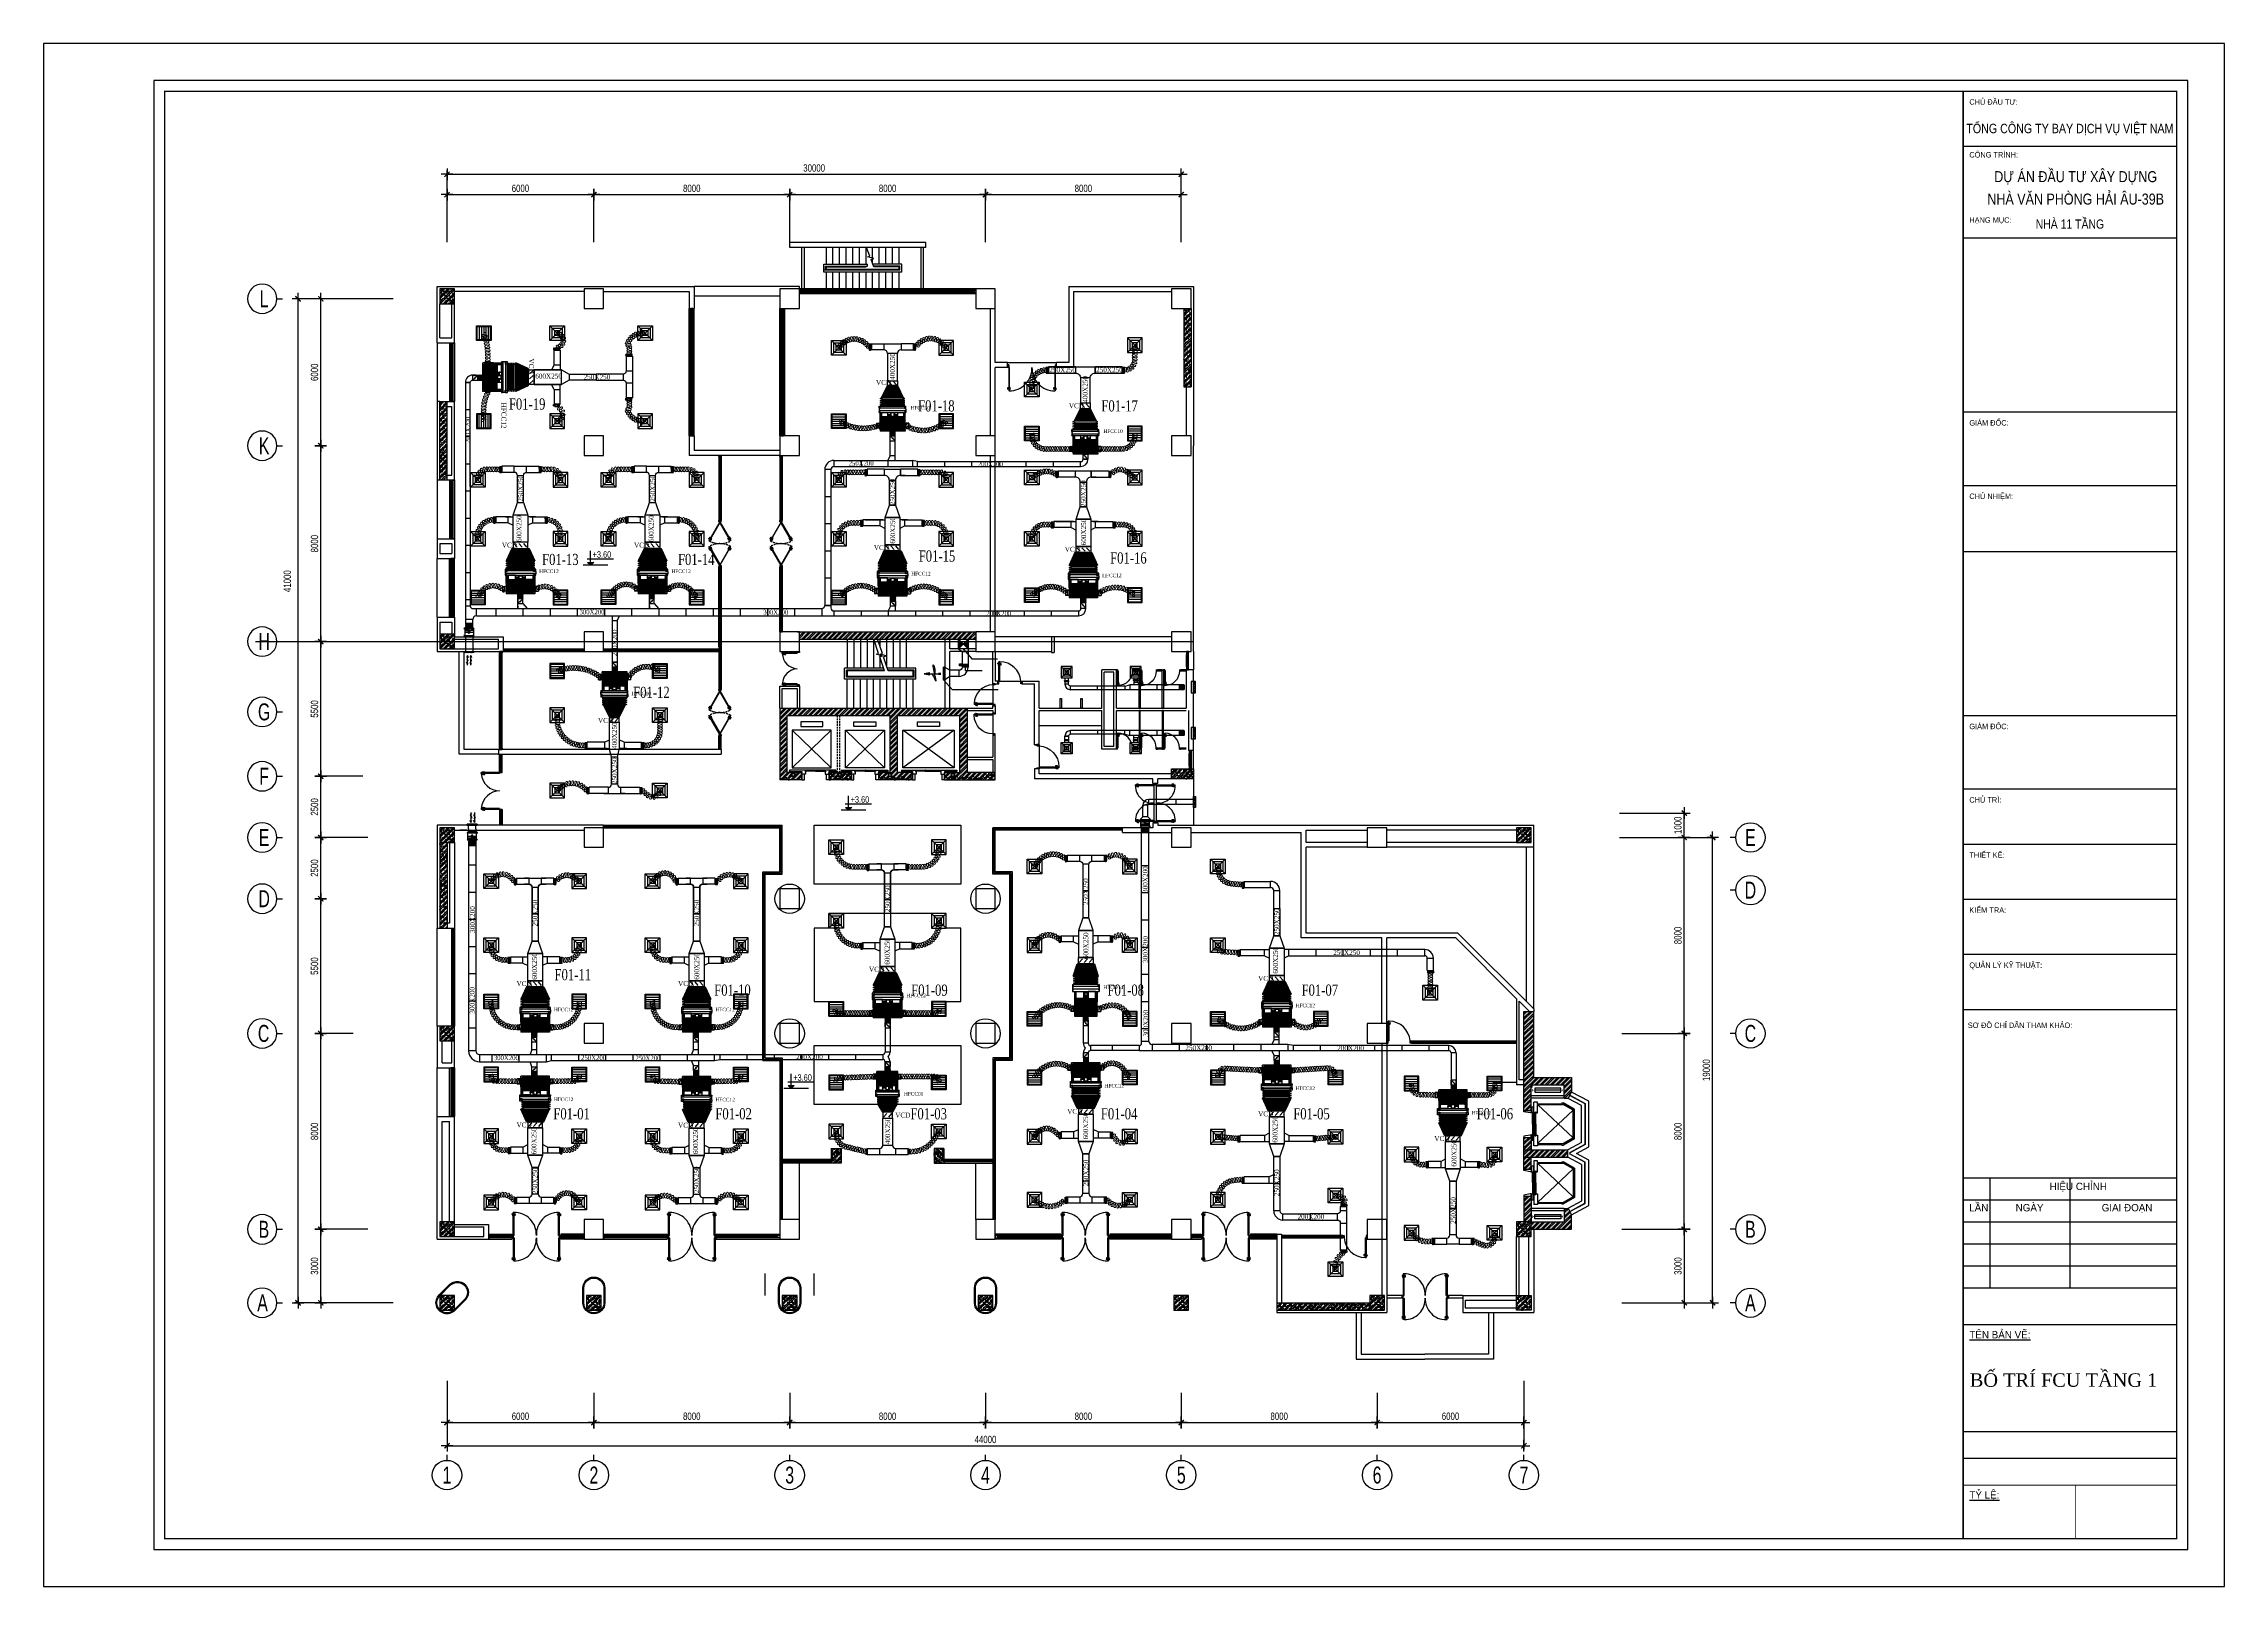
# Model space of a CAD drawing. Header units: metres. Extents: x 352651 to 530851, y -87441 to -24441.
# Drawn here: x 352651 to 441751, y -87441 to -24441 of the extents above; entities that cross this region are included whole.
import ezdxf
from ezdxf.enums import TextEntityAlignment as Align

# ---------------------------------------------------------------- set-up
doc = ezdxf.new("R2010")
doc.units = ezdxf.units.M
doc.header["$LTSCALE"] = 300
doc.header["$MEASUREMENT"] = 0
doc.header["$PDMODE"] = 2
doc.linetypes.add('DASHED2', pattern=[0.375, 0.25, -0.125])
doc.linetypes.add('HIDDEN2', pattern=[0.1875, 0.125, -0.0625])
doc.layers.get('0').update_dxf_attribs({"linetype": 'CONTINUOUS'})
doc.layers.get('Defpoints').update_dxf_attribs({"linetype": 'CONTINUOUS'})
for name, color, linetype in [('0-TEXT', 7, 'CONTINUOUS'), ('0-THAY', 7, 'CONTINUOUS'), ('bat noi mem', 4, 'CONTINUOUS'), ('CUA', 8, 'CONTINUOUS'), ('CUAGIO', 2, 'CONTINUOUS'), ('DIM', 1, 'CONTINUOUS'), ('HATCH', 145, 'CONTINUOUS'), ('KHUAT', 8, 'DASHED2'), ('khuat-F', 9, 'HIDDEN2'), ('KICH-THUOC', 9, 'CONTINUOUS'), ('KT', 1, 'CONTINUOUS'), ('NOITHAT', 145, 'CONTINUOUS'), ('TEXT', 4, 'CONTINUOUS'), ('THAY', 9, 'CONTINUOUS'), ('thiet bi', 11, 'CONTINUOUS'), ('TUONG', 7, 'CONTINUOUS'), ('vach', 6, 'CONTINUOUS')]:
    doc.layers.add(name, color=color, linetype=linetype)
doc.layers.add('noi mem', color=5, linetype='BATTING', lineweight=0)
doc.styles.add('ANO', font='VnAvantH.TTF')
doc.styles.add('CHUKICHTHUOC', font='vnshx.shx', dxfattribs={"width": 0.8, "height": 300, "bigfont": '@extfont2.shx'})
doc.styles.add('CHUTENTRUC', font='VnAvantH.TTF', dxfattribs={"width": 0.8})
doc.styles.add('PHU', font='vntimeh.shx', dxfattribs={"width": 0.8})
doc.styles.add('ROMANS', font='romans.shx', dxfattribs={"width": 0.75, "bigfont": 'romancvn.shx'})
doc.styles.add('VnAvntH', font='VnAvantH.TTF', dxfattribs={"width": 0.85})
doc.linetypes.add('BATTING', pattern='A,0.0001,-0.1,[134,ltypeshp.shx,S=0.1,R=0,X=-0.1,Y=0],-0.2,[134,ltypeshp.shx,S=0.1,R=180,X=0.1,Y=0],-0.1', length=0.4001)
doc.dimstyles.new('150', dxfattribs={"dimscale": 150, "dimtxt": 2, "dimasz": 0.1, "dimexe": 1, "dimexo": 0, "dimgap": 0.7, "dimtad": 1, "dimdec": 0, "dimzin": 0, "dimdsep": 46, "dimtxsty": 'CHUKICHTHUOC', "dimblk": 'ARR', "dimcen": 0, "dimdle": 1, "dimclrd": 3, "dimclre": 3, "dimclrt": 3, "dimadec": 0, "dimazin": 0, "dimtfac": 1, "dimtdec": 0, "dimtix": 1, "dimtmove": 2, "dimatfit": 3, "dimldrblk": 'ARR', "dimfxl": 1, "dimtolj": 1, "dimtzin": 0, "dimarcsym": 0})
pattern_1 = [(45, (-89100, -347750.56), (-106.066017, 106.066017), []), (45, (-89029.29, -347750.56), (-106.066017, 106.066017), [])]
pattern_2 = [(50, (-89100, -347750.56), (215.178055, -18.82564), [22.5, -247.5]), (355, (-89100, -347750.56), (-41.6254, 225.65764), [18, -198]), (100.4514, (-89082.07, -347752.12), (173.552815, 206.83186), [19.12206, -210.34263]), (46.1842, (-89100, -347690.56), (320.17231, -49.6557), [33.75, -371.25]), (96.6356, (-89073.32, -347694.7), (280.39881, 292.23536), [28.68309, -315.5139]), (351.1842, (-89100, -347690.56), (280.39858, 292.23558), [27, -297]), (21, (-89070, -347705.56), (179.072116, -120.785667), [22.5, -247.5]), (326, (-89070, -347705.56), (72.9946, 217.54501), [18, -198]), (71.4514, (-89055.08, -347715.62), (252.06679, 96.75915), [19.12206, -210.34263]), (37.5, (-89100, -347750.556), (3.647957, 99.868156), [0, -195.6, 0, -201, 0, -198.75]), (7.5, (-89100, -347750.56), (78.920861, 118.323514), [0, -114.6, 0, -191.1, 0, -75.75]), (327.5, (-89166.9, -347750.556), (160.146731, -6.766462), [0, -75, 0, -234, 0, -310.5]), (317.5, (-89196.9, -347750.56), (174.95585, 30.031495), [0, -97.5, 0, -155.4, 0, -220.5])]
pattern_3 = [(45, (-203304.336, 315.93), (-17.6776695, 17.6776695), [])]
pattern_4 = [(180, (950901.318, -119971.589), (-6.25, -12.5), [0, -12.5])]
pattern_5 = [(270, (86664.817, 423126.528), (12.5, -6.25), [0, -12.5])]
pattern_6 = [(45, (-203304.336, -284.07), (-17.6776695, 17.6776695), [])]
pattern_7 = [(0, (-89053.95, -330838.7), (6.25, 12.5), [0, -12.5])]
pattern_8 = [(0, (-83653.95, -330838.7), (6.25, 12.5), [0, -12.5])]
pattern_9 = [(0, (-73853.95, -330938.896), (6.25, 12.5), [0, -12.5])]
pattern_10 = [(0, (-66053.95, -331008.266), (6.25, 12.5), [0, -12.5])]
pattern_11 = [(0, (-74053.95, -348158.585), (6.25, 12.5), [0, -12.5])]
pattern_12 = [(0, (-88453.781, -348741.582), (6.25, 12.5), [0, -12.5])]
pattern_13 = [(45, (-203304.336, -884.07), (-17.6776695, 17.6776695), [])]
pattern_14 = [(0, (-81853.95, -348741.582), (6.25, 12.5), [0, -12.5])]
pattern_15 = [(0, (-81853.95, 217304.134), (6.25, -12.5), [0, -12.5])]
pattern_16 = [(0, (-88453.779, 217319.13), (6.25, -12.5), [0, -12.5])]
pattern_17 = [(0, (-65954.118, 217871.305), (6.25, -12.5), [0, -12.5])]
pattern_18 = [(0, (-58153.95, 217770.134), (6.25, -12.5), [0, -12.5])]
pattern_19 = [(4e-13, (-58153.95, -348529.283), (6.25, 12.5), [0, -12.5])]
pattern_20 = [(0, (-50953.95, 216760.068), (6.25, -12.5), [0, -12.5])]

# ---------------------------------------------------------------- blocks, each defined once
blk = doc.blocks.new('cot1')
at = {"layer": 'vach'}
blk.add_lwpolyline([(-400, -400), (400, -400), (400, 400), (-400, 400)], close=True, dxfattribs=at)
blk = doc.blocks.new('SAD')
at = {"layer": 'CUAGIO', "color": 8}
for p, q in [((-300, -300), (300, 300)), ((300, -300), (-300, 300))]:
    blk.add_line(p, q, dxfattribs=at)
at = {"layer": 'CUAGIO'}
blk.add_lwpolyline([(300, -300), (300, 300), (-300, 300), (-300, -300)], close=True, dxfattribs=at)
at = {"layer": 'CUAGIO', "color": 8}
for points in [[(200, -200), (200, 200), (-200, 200), (-200, -200)], [(100, -100), (100, 100), (-100, 100), (-100, -100)]]:
    blk.add_lwpolyline(points, close=True, dxfattribs=at)
blk = doc.blocks.new('SAG')
at = {"layer": 'CUAGIO'}
for p, q in [((-300, 300), (-300, -300)), ((300, 300), (-300, 300)), ((300, -300), (300, 300)), ((-300, -300), (300, -300))]:
    blk.add_line(p, q, dxfattribs=at)
at = {"layer": 'CUAGIO', "color": 8}
for p, q in [((-270, 270), (-270, -270)), ((270, 270), (-270, 270)), ((-180, -270), (-180, 270)), ((-90, -270), (-90, 270)), ((0, -270), (0, 270)), ((90, -270), (90, 270)), ((180, -270), (180, 270)), ((270, -270), (270, 270)), ((-270, -270), (270, -270))]:
    blk.add_line(p, q, dxfattribs=at)
blk = doc.blocks.new('ARR')
at = {"color": 1}
for p, q in [((-16, 0), (16, 0)), ((0, -16), (0, 16))]:
    blk.add_line(p, q, dxfattribs=at)
at = {"color": 3, "const_width": 3.6}
blk.add_lwpolyline([(-7.1, -7.1), (7.1, 7.1)], dxfattribs=at)
blk = doc.blocks.new('*D14')
at = {"layer": 'Defpoints', "color": 0, "ltscale": 1.5, "transparency": 16777216}
for p in [(363975, -72860), (365901, -72860), (365901, -75860)]:
    blk.add_point(p, dxfattribs=at)
at = {"layer": 'DIM', "color": 3, "lineweight": -2, "ltscale": 1.5, "transparency": 16777216}
for p, q in [((365901, -72860), (363825, -72860)), ((363975, -75845), (363975, -72875)), ((365901, -75860), (363825, -75860))]:
    blk.add_line(p, q, dxfattribs=at)
at = {"layer": 'DIM', "color": 3, "lineweight": -2, "ltscale": 1.5, "transparency": 16777216, "xscale": 15, "yscale": 15, "zscale": 15}
for p, rotation in [((363975, -72860), 90), ((363975, -75860), 270)]:
    blk.add_blockref('ARR', p, dxfattribs=dict(at, rotation=rotation))
at = {"layer": 'DIM', "color": 3, "ltscale": 1.5, "transparency": 16777216, "insert": (363720, -74360), "char_height": 300, "attachment_point": 5, "rotation": 90, "style": 'CHUKICHTHUOC'}
blk.add_mtext('\\A1;3000', dxfattribs=at)
blk = doc.blocks.new('*D15')
at = {"layer": 'Defpoints', "color": 0, "ltscale": 1.5, "transparency": 16777216}
for p in [(363975, -64860), (365295, -64860), (365901, -72860)]:
    blk.add_point(p, dxfattribs=at)
at = {"layer": 'DIM', "color": 3, "lineweight": -2, "ltscale": 1.5, "transparency": 16777216}
for p, q in [((365295, -64860), (363825, -64860)), ((363975, -72845), (363975, -64875)), ((365901, -72860), (363825, -72860))]:
    blk.add_line(p, q, dxfattribs=at)
at = {"layer": 'DIM', "color": 3, "lineweight": -2, "ltscale": 1.5, "transparency": 16777216, "xscale": 15, "yscale": 15, "zscale": 15}
for p, rotation in [((363975, -64860), 90), ((363975, -72860), 270)]:
    blk.add_blockref('ARR', p, dxfattribs=dict(at, rotation=rotation))
at = {"layer": 'DIM', "color": 3, "ltscale": 1.5, "transparency": 16777216, "insert": (363720, -68860), "char_height": 300, "attachment_point": 5, "rotation": 90, "style": 'CHUKICHTHUOC'}
blk.add_mtext('\\A1;8000', dxfattribs=at)
blk = doc.blocks.new('*D16')
at = {"layer": 'Defpoints', "color": 0, "ltscale": 1.5, "transparency": 16777216}
for p in [(363975, -34860), (365688, -34860), (364167, -40860)]:
    blk.add_point(p, dxfattribs=at)
at = {"layer": 'DIM', "color": 3, "lineweight": -2, "ltscale": 1.5, "transparency": 16777216}
for p, q in [((365688, -34860), (363825, -34860)), ((363975, -40845), (363975, -34875)), ((364167, -40860), (363825, -40860))]:
    blk.add_line(p, q, dxfattribs=at)
at = {"layer": 'DIM', "color": 3, "lineweight": -2, "ltscale": 1.5, "transparency": 16777216, "xscale": 15, "yscale": 15, "zscale": 15}
for p, rotation in [((363975, -34860), 90), ((363975, -40860), 270)]:
    blk.add_blockref('ARR', p, dxfattribs=dict(at, rotation=rotation))
at = {"layer": 'DIM', "color": 3, "ltscale": 1.5, "transparency": 16777216, "insert": (363720, -37860), "char_height": 300, "attachment_point": 5, "rotation": 90, "style": 'CHUKICHTHUOC'}
blk.add_mtext('\\A1;6000', dxfattribs=at)
blk = doc.blocks.new('*D17')
at = {"layer": 'Defpoints', "color": 0, "ltscale": 1.5, "transparency": 16777216}
for p in [(363045, -34860), (366939, -34860), (366939, -75860)]:
    blk.add_point(p, dxfattribs=at)
at = {"layer": 'DIM', "color": 3, "lineweight": -2, "ltscale": 1.5, "transparency": 16777216}
for p, q in [((366939, -34860), (362895, -34860)), ((363045, -75845), (363045, -34875)), ((366939, -75860), (362895, -75860))]:
    blk.add_line(p, q, dxfattribs=at)
at = {"layer": 'DIM', "color": 3, "lineweight": -2, "ltscale": 1.5, "transparency": 16777216, "xscale": 15, "yscale": 15, "zscale": 15}
for p, rotation in [((363045, -34860), 90), ((363045, -75860), 270)]:
    blk.add_blockref('ARR', p, dxfattribs=dict(at, rotation=rotation))
at = {"layer": 'DIM', "color": 3, "ltscale": 1.5, "transparency": 16777216, "insert": (362608, -46391), "char_height": 300, "attachment_point": 5, "rotation": 90, "style": 'CHUKICHTHUOC'}
blk.add_mtext('\\A1;41000', dxfattribs=at)
blk = doc.blocks.new('*D18')
at = {"layer": 'Defpoints', "color": 0, "ltscale": 1.5, "transparency": 16777216}
for p in [(375133, -79532), (383133, -79532), (383133, -80750)]:
    blk.add_point(p, dxfattribs=at)
at = {"layer": 'DIM', "color": 3, "lineweight": -2, "ltscale": 1.5, "transparency": 16777216}
for p, q in [((375133, -79532), (375133, -80900)), ((383133, -79532), (383133, -80900)), ((375148, -80750), (383118, -80750))]:
    blk.add_line(p, q, dxfattribs=at)
at = {"layer": 'DIM', "color": 3, "lineweight": -2, "ltscale": 1.5, "transparency": 16777216, "xscale": 15, "yscale": 15, "zscale": 15, "rotation": 180}
blk.add_blockref('ARR', (375133, -80750), dxfattribs=at)
at = {"layer": 'DIM', "color": 3, "lineweight": -2, "ltscale": 1.5, "transparency": 16777216, "xscale": 15, "yscale": 15, "zscale": 15}
blk.add_blockref('ARR', (383133, -80750), dxfattribs=at)
at = {"layer": 'DIM', "color": 3, "ltscale": 1.5, "transparency": 16777216, "insert": (379133, -80495), "char_height": 300, "attachment_point": 5, "style": 'CHUKICHTHUOC'}
blk.add_mtext('\\A1;8000', dxfattribs=at)
blk = doc.blocks.new('*D19')
at = {"layer": 'Defpoints', "color": 0, "ltscale": 1.5, "transparency": 16777216}
for p in [(383133, -79532), (391133, -79532), (391133, -80750)]:
    blk.add_point(p, dxfattribs=at)
at = {"layer": 'DIM', "color": 3, "lineweight": -2, "ltscale": 1.5, "transparency": 16777216}
for p, q in [((383133, -79532), (383133, -80900)), ((391133, -79532), (391133, -80900)), ((383148, -80750), (391118, -80750))]:
    blk.add_line(p, q, dxfattribs=at)
at = {"layer": 'DIM', "color": 3, "lineweight": -2, "ltscale": 1.5, "transparency": 16777216, "xscale": 15, "yscale": 15, "zscale": 15, "rotation": 180}
blk.add_blockref('ARR', (383133, -80750), dxfattribs=at)
at = {"layer": 'DIM', "color": 3, "lineweight": -2, "ltscale": 1.5, "transparency": 16777216, "xscale": 15, "yscale": 15, "zscale": 15}
blk.add_blockref('ARR', (391133, -80750), dxfattribs=at)
at = {"layer": 'DIM', "color": 3, "ltscale": 1.5, "transparency": 16777216, "insert": (387133, -80495), "char_height": 300, "attachment_point": 5, "style": 'CHUKICHTHUOC'}
blk.add_mtext('\\A1;8000', dxfattribs=at)
blk = doc.blocks.new('*D20')
at = {"layer": 'Defpoints', "color": 0, "ltscale": 1.5, "transparency": 16777216}
for p in [(391133, -79532), (399133, -79532), (399133, -80750)]:
    blk.add_point(p, dxfattribs=at)
at = {"layer": 'DIM', "color": 3, "lineweight": -2, "ltscale": 1.5, "transparency": 16777216}
for p, q in [((391133, -79532), (391133, -80900)), ((399133, -79532), (399133, -80900)), ((391148, -80750), (399118, -80750))]:
    blk.add_line(p, q, dxfattribs=at)
at = {"layer": 'DIM', "color": 3, "lineweight": -2, "ltscale": 1.5, "transparency": 16777216, "xscale": 15, "yscale": 15, "zscale": 15, "rotation": 180}
blk.add_blockref('ARR', (391133, -80750), dxfattribs=at)
at = {"layer": 'DIM', "color": 3, "lineweight": -2, "ltscale": 1.5, "transparency": 16777216, "xscale": 15, "yscale": 15, "zscale": 15}
blk.add_blockref('ARR', (399133, -80750), dxfattribs=at)
at = {"layer": 'DIM', "color": 3, "ltscale": 1.5, "transparency": 16777216, "insert": (395133, -80495), "char_height": 300, "attachment_point": 5, "style": 'CHUKICHTHUOC'}
blk.add_mtext('\\A1;8000', dxfattribs=at)
blk = doc.blocks.new('*D21')
at = {"layer": 'Defpoints', "color": 0, "ltscale": 1.5, "transparency": 16777216}
for p in [(399133, -79532), (407133, -79532), (407133, -80750)]:
    blk.add_point(p, dxfattribs=at)
at = {"layer": 'DIM', "color": 3, "lineweight": -2, "ltscale": 1.5, "transparency": 16777216}
for p, q in [((399133, -79532), (399133, -80900)), ((407133, -79532), (407133, -80900)), ((399148, -80750), (407118, -80750))]:
    blk.add_line(p, q, dxfattribs=at)
at = {"layer": 'DIM', "color": 3, "lineweight": -2, "ltscale": 1.5, "transparency": 16777216, "xscale": 15, "yscale": 15, "zscale": 15, "rotation": 180}
blk.add_blockref('ARR', (399133, -80750), dxfattribs=at)
at = {"layer": 'DIM', "color": 3, "lineweight": -2, "ltscale": 1.5, "transparency": 16777216, "xscale": 15, "yscale": 15, "zscale": 15}
blk.add_blockref('ARR', (407133, -80750), dxfattribs=at)
at = {"layer": 'DIM', "color": 3, "ltscale": 1.5, "transparency": 16777216, "insert": (403133, -80495), "char_height": 300, "attachment_point": 5, "style": 'CHUKICHTHUOC'}
blk.add_mtext('\\A1;8000', dxfattribs=at)
blk = doc.blocks.new('*D22')
at = {"layer": 'Defpoints', "color": 0, "ltscale": 1.5, "transparency": 16777216}
for p in [(407133, -79532), (413133, -79532), (413133, -80750)]:
    blk.add_point(p, dxfattribs=at)
at = {"layer": 'DIM', "color": 3, "lineweight": -2, "ltscale": 1.5, "transparency": 16777216}
for p, q in [((407133, -79532), (407133, -80900)), ((413133, -79532), (413133, -80900)), ((407148, -80750), (413118, -80750))]:
    blk.add_line(p, q, dxfattribs=at)
at = {"layer": 'DIM', "color": 3, "lineweight": -2, "ltscale": 1.5, "transparency": 16777216, "xscale": 15, "yscale": 15, "zscale": 15, "rotation": 180}
blk.add_blockref('ARR', (407133, -80750), dxfattribs=at)
at = {"layer": 'DIM', "color": 3, "lineweight": -2, "ltscale": 1.5, "transparency": 16777216, "xscale": 15, "yscale": 15, "zscale": 15}
blk.add_blockref('ARR', (413133, -80750), dxfattribs=at)
at = {"layer": 'DIM', "color": 3, "ltscale": 1.5, "transparency": 16777216, "insert": (410133, -80495), "char_height": 300, "attachment_point": 5, "style": 'CHUKICHTHUOC'}
blk.add_mtext('\\A1;6000', dxfattribs=at)
blk = doc.blocks.new('*D23')
at = {"layer": 'Defpoints', "color": 0, "ltscale": 1.5, "transparency": 16777216}
for p in [(369133, -79049), (413133, -79049), (413133, -81699)]:
    blk.add_point(p, dxfattribs=at)
at = {"layer": 'DIM', "color": 3, "lineweight": -2, "ltscale": 1.5, "transparency": 16777216}
for p, q in [((369133, -79049), (369133, -81849)), ((413133, -79049), (413133, -81849)), ((369148, -81699), (413118, -81699))]:
    blk.add_line(p, q, dxfattribs=at)
at = {"layer": 'DIM', "color": 3, "lineweight": -2, "ltscale": 1.5, "transparency": 16777216, "xscale": 15, "yscale": 15, "zscale": 15, "rotation": 180}
blk.add_blockref('ARR', (369133, -81699), dxfattribs=at)
at = {"layer": 'DIM', "color": 3, "lineweight": -2, "ltscale": 1.5, "transparency": 16777216, "xscale": 15, "yscale": 15, "zscale": 15}
blk.add_blockref('ARR', (413133, -81699), dxfattribs=at)
at = {"layer": 'DIM', "color": 3, "ltscale": 1.5, "transparency": 16777216, "insert": (391133, -81444), "char_height": 300, "attachment_point": 5, "style": 'CHUKICHTHUOC'}
blk.add_mtext('\\A1;44000', dxfattribs=at)
blk = doc.blocks.new('*D24')
at = {"layer": 'Defpoints', "color": 0, "ltscale": 1.5, "transparency": 16777216}
for p in [(417133, -64860), (419680, -64860), (417133, -72860)]:
    blk.add_point(p, dxfattribs=at)
at = {"layer": 'DIM', "color": 3, "lineweight": -2, "ltscale": 1.5, "transparency": 16777216}
for p, q in [((417133, -64860), (419830, -64860)), ((419680, -72845), (419680, -64875)), ((417133, -72860), (419830, -72860))]:
    blk.add_line(p, q, dxfattribs=at)
at = {"layer": 'DIM', "color": 3, "lineweight": -2, "ltscale": 1.5, "transparency": 16777216, "xscale": 15, "yscale": 15, "zscale": 15}
for p, rotation in [((419680, -64860), 90), ((419680, -72860), 270)]:
    blk.add_blockref('ARR', p, dxfattribs=dict(at, rotation=rotation))
at = {"layer": 'DIM', "color": 3, "ltscale": 1.5, "transparency": 16777216, "insert": (419425, -68860), "char_height": 300, "attachment_point": 5, "rotation": 90, "style": 'CHUKICHTHUOC'}
blk.add_mtext('\\A1;8000', dxfattribs=at)
blk = doc.blocks.new('*D25')
at = {"layer": 'Defpoints', "color": 0, "ltscale": 1.5, "transparency": 16777216}
for p in [(417133, -56860), (419680, -56860), (417133, -64860)]:
    blk.add_point(p, dxfattribs=at)
at = {"layer": 'DIM', "color": 3, "lineweight": -2, "ltscale": 1.5, "transparency": 16777216}
for p, q in [((417133, -56860), (419830, -56860)), ((419680, -64845), (419680, -56875)), ((417133, -64860), (419830, -64860))]:
    blk.add_line(p, q, dxfattribs=at)
at = {"layer": 'DIM', "color": 3, "lineweight": -2, "ltscale": 1.5, "transparency": 16777216, "xscale": 15, "yscale": 15, "zscale": 15}
for p, rotation in [((419680, -56860), 90), ((419680, -64860), 270)]:
    blk.add_blockref('ARR', p, dxfattribs=dict(at, rotation=rotation))
at = {"layer": 'DIM', "color": 3, "ltscale": 1.5, "transparency": 16777216, "insert": (419425, -60860), "char_height": 300, "attachment_point": 5, "rotation": 90, "style": 'CHUKICHTHUOC'}
blk.add_mtext('\\A1;8000', dxfattribs=at)
blk = doc.blocks.new('*D26')
at = {"layer": 'Defpoints', "color": 0, "ltscale": 1.5, "transparency": 16777216}
for p in [(417133, -72860), (417133, -75860), (419680, -75860)]:
    blk.add_point(p, dxfattribs=at)
at = {"layer": 'DIM', "color": 3, "lineweight": -2, "ltscale": 1.5, "transparency": 16777216}
for p, q in [((417133, -72860), (419830, -72860)), ((419680, -72875), (419680, -75845)), ((417133, -75860), (419830, -75860))]:
    blk.add_line(p, q, dxfattribs=at)
at = {"layer": 'DIM', "color": 3, "lineweight": -2, "ltscale": 1.5, "transparency": 16777216, "xscale": 15, "yscale": 15, "zscale": 15}
for p, rotation in [((419680, -72860), 90), ((419680, -75860), 270)]:
    blk.add_blockref('ARR', p, dxfattribs=dict(at, rotation=rotation))
at = {"layer": 'DIM', "color": 3, "ltscale": 1.5, "transparency": 16777216, "insert": (419425, -74360), "char_height": 300, "attachment_point": 5, "rotation": 90, "style": 'CHUKICHTHUOC'}
blk.add_mtext('\\A1;3000', dxfattribs=at)
blk = doc.blocks.new('*D27')
at = {"layer": 'Defpoints', "color": 0, "ltscale": 1.5, "transparency": 16777216}
for p in [(417133, -56860), (420843, -56860), (417133, -75860)]:
    blk.add_point(p, dxfattribs=at)
at = {"layer": 'DIM', "color": 3, "lineweight": -2, "ltscale": 1.5, "transparency": 16777216}
for p, q in [((417133, -56860), (420993, -56860)), ((420843, -75845), (420843, -56875)), ((417133, -75860), (420993, -75860))]:
    blk.add_line(p, q, dxfattribs=at)
at = {"layer": 'DIM', "color": 3, "lineweight": -2, "ltscale": 1.5, "transparency": 16777216, "xscale": 15, "yscale": 15, "zscale": 15}
for p, rotation in [((420843, -56860), 90), ((420843, -75860), 270)]:
    blk.add_blockref('ARR', p, dxfattribs=dict(at, rotation=rotation))
at = {"layer": 'DIM', "color": 3, "ltscale": 1.5, "transparency": 16777216, "insert": (420588, -66360), "char_height": 300, "attachment_point": 5, "rotation": 90, "style": 'CHUKICHTHUOC'}
blk.add_mtext('\\A1;19000', dxfattribs=at)
blk = doc.blocks.new('*D28')
at = {"layer": 'Defpoints', "color": 0, "ltscale": 1.5, "transparency": 16777216}
for p in [(369133, -79532), (375133, -79532), (375133, -80750)]:
    blk.add_point(p, dxfattribs=at)
at = {"layer": 'DIM', "color": 3, "lineweight": -2, "ltscale": 1.5, "transparency": 16777216}
for p, q in [((369133, -79532), (369133, -80900)), ((375133, -79532), (375133, -80900)), ((369148, -80750), (375118, -80750))]:
    blk.add_line(p, q, dxfattribs=at)
at = {"layer": 'DIM', "color": 3, "lineweight": -2, "ltscale": 1.5, "transparency": 16777216, "xscale": 15, "yscale": 15, "zscale": 15, "rotation": 180}
blk.add_blockref('ARR', (369133, -80750), dxfattribs=at)
at = {"layer": 'DIM', "color": 3, "lineweight": -2, "ltscale": 1.5, "transparency": 16777216, "xscale": 15, "yscale": 15, "zscale": 15}
blk.add_blockref('ARR', (375133, -80750), dxfattribs=at)
at = {"layer": 'DIM', "color": 3, "ltscale": 1.5, "transparency": 16777216, "insert": (372133, -80495), "char_height": 300, "attachment_point": 5, "style": 'CHUKICHTHUOC'}
blk.add_mtext('\\A1;6000', dxfattribs=at)
blk = doc.blocks.new('*D29')
at = {"layer": 'Defpoints', "color": 0, "ltscale": 1.5, "transparency": 16777216}
for p in [(363975, -40860), (364167, -40860), (364055, -48860)]:
    blk.add_point(p, dxfattribs=at)
at = {"layer": 'DIM', "color": 3, "lineweight": -2, "ltscale": 1.5, "transparency": 16777216}
for p, q in [((364167, -40860), (363825, -40860)), ((363975, -48845), (363975, -40875)), ((364055, -48860), (363825, -48860))]:
    blk.add_line(p, q, dxfattribs=at)
at = {"layer": 'DIM', "color": 3, "lineweight": -2, "ltscale": 1.5, "transparency": 16777216, "xscale": 15, "yscale": 15, "zscale": 15}
for p, rotation in [((363975, -40860), 90), ((363975, -48860), 270)]:
    blk.add_blockref('ARR', p, dxfattribs=dict(at, rotation=rotation))
at = {"layer": 'DIM', "color": 3, "ltscale": 1.5, "transparency": 16777216, "insert": (363720, -44860), "char_height": 300, "attachment_point": 5, "rotation": 90, "style": 'CHUKICHTHUOC'}
blk.add_mtext('\\A1;8000', dxfattribs=at)
blk = doc.blocks.new('*D30')
at = {"layer": 'Defpoints', "color": 0, "ltscale": 1.5, "transparency": 16777216}
for p in [(363975, -54360), (365688, -54360), (365688, -56860)]:
    blk.add_point(p, dxfattribs=at)
at = {"layer": 'DIM', "color": 3, "lineweight": -2, "ltscale": 1.5, "transparency": 16777216}
for p, q in [((365688, -54360), (363825, -54360)), ((363975, -56845), (363975, -54375)), ((365688, -56860), (363825, -56860))]:
    blk.add_line(p, q, dxfattribs=at)
at = {"layer": 'DIM', "color": 3, "lineweight": -2, "ltscale": 1.5, "transparency": 16777216, "xscale": 15, "yscale": 15, "zscale": 15}
for p, rotation in [((363975, -54360), 90), ((363975, -56860), 270)]:
    blk.add_blockref('ARR', p, dxfattribs=dict(at, rotation=rotation))
at = {"layer": 'DIM', "color": 3, "ltscale": 1.5, "transparency": 16777216, "insert": (363720, -55610), "char_height": 300, "attachment_point": 5, "rotation": 90, "style": 'CHUKICHTHUOC'}
blk.add_mtext('\\A1;2500', dxfattribs=at)
blk = doc.blocks.new('*D31')
at = {"layer": 'Defpoints', "color": 0, "ltscale": 1.5, "transparency": 16777216}
for p in [(363975, -48860), (364055, -48860), (365688, -54360)]:
    blk.add_point(p, dxfattribs=at)
at = {"layer": 'DIM', "color": 3, "lineweight": -2, "ltscale": 1.5, "transparency": 16777216}
for p, q in [((364055, -48860), (363825, -48860)), ((363975, -54345), (363975, -48875)), ((365688, -54360), (363825, -54360))]:
    blk.add_line(p, q, dxfattribs=at)
at = {"layer": 'DIM', "color": 3, "lineweight": -2, "ltscale": 1.5, "transparency": 16777216, "xscale": 15, "yscale": 15, "zscale": 15}
for p, rotation in [((363975, -48860), 90), ((363975, -54360), 270)]:
    blk.add_blockref('ARR', p, dxfattribs=dict(at, rotation=rotation))
at = {"layer": 'DIM', "color": 3, "ltscale": 1.5, "transparency": 16777216, "insert": (363720, -51610), "char_height": 300, "attachment_point": 5, "rotation": 90, "style": 'CHUKICHTHUOC'}
blk.add_mtext('\\A1;5500', dxfattribs=at)
blk = doc.blocks.new('c1000')
at = {"layer": 'CUA', "ltscale": 0.2}
for p, q in [((50, 100), (50, 900)), ((90, 900), (50, 900)), ((90, 100), (90, 900)), ((47, 825), (-2, 825)), ((50, 100), (0, 0)), ((50, 0), (0, 100)), ((16, 809), (16, 760)), ((16, 760), (28, 760)), ((22, 851), (22, 797)), ((28, 809), (28, 760)), ((50, 0), (50, 100)), ((90, 100), (50, 100)), ((50, 0), (50, 0)), ((93, 825), (142, 825)), ((112, 809), (112, 760)), ((124, 760), (112, 760)), ((118, 851), (118, 797)), ((124, 809), (124, 760)), ((950, 0), (950, 100)), ((950, 0), (1000, 100)), ((950, 100), (1000, 0)), ((950, 0), (950, 0))]:
    blk.add_line(p, q, dxfattribs=at)
for points in [[(50, 100), (0, 100), (0, 0), (50, 0)], [(950, 100), (1000, 100), (1000, 0), (950, 0)]]:
    blk.add_lwpolyline(points, close=True, dxfattribs=at)
for centre in [(22, 825), (118, 825)]:
    blk.add_circle(centre, 17.3, dxfattribs=at)
blk.add_arc((81, 28), 872, 4.75896, 89.39897, dxfattribs=at)
blk = doc.blocks.new('A$C1C310622')
at = {"layer": 'CUA', "ltscale": 0.2}
for p, q in [((-167.75, -342.85), (-168.25, -343.35)), ((-167.75, -343.35), (-168.25, -342.85)), ((-167.75, -342.85), (-168.25, -342.85)), ((-168.25, -343.35), (-168.25, -342.85)), ((-167.75, -343.35), (-168.25, -343.35)), ((-167.75, -342.85), (-167.75, -343.35)), ((-167.75, -342.85), (-167.75, -343.35)), ((-167.75, -342.85), (-167.75, -342.85)), ((-161.95, -343.35), (-161.95, -349.35)), ((-161.95, -343.35), (-161.75, -343.35)), ((-161.75, -342.85), (-161.75, -343.35)), ((-161.75, -342.85), (-161.75, -342.85)), ((-161.75, -342.85), (-161.25, -342.85)), ((-161.75, -342.85), (-161.75, -343.35)), ((-161.75, -343.35), (-161.25, -342.85)), ((-161.75, -342.85), (-161.25, -343.35)), ((-161.75, -343.35), (-161.75, -349.35)), ((-161.75, -343.35), (-161.25, -343.35)), ((-161.25, -343.35), (-161.25, -342.85)), ((-161.99, -348.6), (-162.48, -348.6)), ((-162.29, -348.44), (-162.29, -347.94)), ((-162.29, -347.94), (-162.17, -347.94)), ((-162.23, -348.86), (-162.23, -348.31)), ((-162.17, -348.44), (-162.17, -347.94)), ((-161.95, -349.35), (-161.75, -349.35)), ((-161.75, -348.6), (-161.26, -348.6)), ((-161.56, -348.44), (-161.56, -347.94)), ((-161.44, -347.94), (-161.56, -347.94)), ((-161.5, -348.86), (-161.5, -348.31)), ((-161.44, -348.44), (-161.44, -347.94))]:
    blk.add_line(p, q, dxfattribs=at)
for centre in [(-162.23, -348.6), (-161.5, -348.6)]:
    blk.add_circle(centre, 0.173, dxfattribs=at)
at = {"layer": 'CUA', "linetype": 'Continuous'}
blk.add_arc((-161.75, -343.35), 6, 180, 268.23678, dxfattribs=at)
blk = doc.blocks.new('*D32')
at = {"layer": 'Defpoints', "color": 0, "ltscale": 1.5, "transparency": 16777216}
for p in [(363939, -59360), (363975, -59360), (365295, -64860)]:
    blk.add_point(p, dxfattribs=at)
at = {"layer": 'DIM', "color": 3, "lineweight": -2, "ltscale": 1.5, "transparency": 16777216}
for p, q in [((363939, -59360), (364125, -59360)), ((363975, -64845), (363975, -59375)), ((365295, -64860), (363825, -64860))]:
    blk.add_line(p, q, dxfattribs=at)
at = {"layer": 'DIM', "color": 3, "lineweight": -2, "ltscale": 1.5, "transparency": 16777216, "xscale": 15, "yscale": 15, "zscale": 15}
for p, rotation in [((363975, -59360), 90), ((363975, -64860), 270)]:
    blk.add_blockref('ARR', p, dxfattribs=dict(at, rotation=rotation))
at = {"layer": 'DIM', "color": 3, "ltscale": 1.5, "transparency": 16777216, "insert": (363720, -62110), "char_height": 300, "attachment_point": 5, "rotation": 90, "style": 'CHUKICHTHUOC'}
blk.add_mtext('\\A1;5500', dxfattribs=at)
blk = doc.blocks.new('*D33')
at = {"layer": 'Defpoints', "color": 0, "ltscale": 1.5, "transparency": 16777216}
for p in [(363975, -56860), (365901, -56860), (363939, -59360)]:
    blk.add_point(p, dxfattribs=at)
at = {"layer": 'DIM', "color": 3, "lineweight": -2, "ltscale": 1.5, "transparency": 16777216}
for p, q in [((365901, -56860), (363825, -56860)), ((363975, -59345), (363975, -56875)), ((363939, -59360), (364125, -59360))]:
    blk.add_line(p, q, dxfattribs=at)
at = {"layer": 'DIM', "color": 3, "lineweight": -2, "ltscale": 1.5, "transparency": 16777216, "xscale": 15, "yscale": 15, "zscale": 15}
for p, rotation in [((363975, -56860), 90), ((363975, -59360), 270)]:
    blk.add_blockref('ARR', p, dxfattribs=dict(at, rotation=rotation))
at = {"layer": 'DIM', "color": 3, "ltscale": 1.5, "transparency": 16777216, "insert": (363720, -58110), "char_height": 300, "attachment_point": 5, "rotation": 90, "style": 'CHUKICHTHUOC'}
blk.add_mtext('\\A1;2500', dxfattribs=at)
blk = doc.blocks.new('*D34')
at = {"layer": 'Defpoints', "color": 0, "ltscale": 1.5, "transparency": 16777216}
for p in [(375133, -30607), (369133, -32544), (375133, -32544)]:
    blk.add_point(p, dxfattribs=at)
at = {"layer": 'DIM', "color": 3, "lineweight": -2, "ltscale": 1.5, "transparency": 16777216}
for p, q in [((369133, -32544), (369133, -30457)), ((369148, -30607), (375118, -30607)), ((375133, -32544), (375133, -30457))]:
    blk.add_line(p, q, dxfattribs=at)
at = {"layer": 'DIM', "color": 3, "lineweight": -2, "ltscale": 1.5, "transparency": 16777216, "xscale": 15, "yscale": 15, "zscale": 15, "rotation": 180}
blk.add_blockref('ARR', (369133, -30607), dxfattribs=at)
at = {"layer": 'DIM', "color": 3, "lineweight": -2, "ltscale": 1.5, "transparency": 16777216, "xscale": 15, "yscale": 15, "zscale": 15}
blk.add_blockref('ARR', (375133, -30607), dxfattribs=at)
at = {"layer": 'DIM', "color": 3, "ltscale": 1.5, "transparency": 16777216, "insert": (372133, -30352), "char_height": 300, "attachment_point": 5, "style": 'CHUKICHTHUOC'}
blk.add_mtext('\\A1;6000', dxfattribs=at)
blk = doc.blocks.new('*D35')
at = {"layer": 'Defpoints', "color": 0, "ltscale": 1.5, "transparency": 16777216}
for p in [(383133, -30607), (375133, -32544), (383133, -32544)]:
    blk.add_point(p, dxfattribs=at)
at = {"layer": 'DIM', "color": 3, "lineweight": -2, "ltscale": 1.5, "transparency": 16777216}
for p, q in [((375133, -32544), (375133, -30457)), ((375148, -30607), (383118, -30607)), ((383133, -32544), (383133, -30457))]:
    blk.add_line(p, q, dxfattribs=at)
at = {"layer": 'DIM', "color": 3, "lineweight": -2, "ltscale": 1.5, "transparency": 16777216, "xscale": 15, "yscale": 15, "zscale": 15, "rotation": 180}
blk.add_blockref('ARR', (375133, -30607), dxfattribs=at)
at = {"layer": 'DIM', "color": 3, "lineweight": -2, "ltscale": 1.5, "transparency": 16777216, "xscale": 15, "yscale": 15, "zscale": 15}
blk.add_blockref('ARR', (383133, -30607), dxfattribs=at)
at = {"layer": 'DIM', "color": 3, "ltscale": 1.5, "transparency": 16777216, "insert": (379133, -30352), "char_height": 300, "attachment_point": 5, "style": 'CHUKICHTHUOC'}
blk.add_mtext('\\A1;8000', dxfattribs=at)
blk = doc.blocks.new('*D36')
at = {"layer": 'Defpoints', "color": 0, "ltscale": 1.5, "transparency": 16777216}
for p in [(391133, -30607), (383133, -32544), (391133, -32544)]:
    blk.add_point(p, dxfattribs=at)
at = {"layer": 'DIM', "color": 3, "lineweight": -2, "ltscale": 1.5, "transparency": 16777216}
for p, q in [((383133, -32544), (383133, -30457)), ((383148, -30607), (391118, -30607)), ((391133, -32544), (391133, -30457))]:
    blk.add_line(p, q, dxfattribs=at)
at = {"layer": 'DIM', "color": 3, "lineweight": -2, "ltscale": 1.5, "transparency": 16777216, "xscale": 15, "yscale": 15, "zscale": 15, "rotation": 180}
blk.add_blockref('ARR', (383133, -30607), dxfattribs=at)
at = {"layer": 'DIM', "color": 3, "lineweight": -2, "ltscale": 1.5, "transparency": 16777216, "xscale": 15, "yscale": 15, "zscale": 15}
blk.add_blockref('ARR', (391133, -30607), dxfattribs=at)
at = {"layer": 'DIM', "color": 3, "ltscale": 1.5, "transparency": 16777216, "insert": (387133, -30352), "char_height": 300, "attachment_point": 5, "style": 'CHUKICHTHUOC'}
blk.add_mtext('\\A1;8000', dxfattribs=at)
blk = doc.blocks.new('*D37')
at = {"layer": 'Defpoints', "color": 0, "ltscale": 1.5, "transparency": 16777216}
for p in [(399133, -30607), (391133, -32544), (399133, -32544)]:
    blk.add_point(p, dxfattribs=at)
at = {"layer": 'DIM', "color": 3, "lineweight": -2, "ltscale": 1.5, "transparency": 16777216}
for p, q in [((391133, -32544), (391133, -30457)), ((391148, -30607), (399118, -30607)), ((399133, -32544), (399133, -30457))]:
    blk.add_line(p, q, dxfattribs=at)
at = {"layer": 'DIM', "color": 3, "lineweight": -2, "ltscale": 1.5, "transparency": 16777216, "xscale": 15, "yscale": 15, "zscale": 15, "rotation": 180}
blk.add_blockref('ARR', (391133, -30607), dxfattribs=at)
at = {"layer": 'DIM', "color": 3, "lineweight": -2, "ltscale": 1.5, "transparency": 16777216, "xscale": 15, "yscale": 15, "zscale": 15}
blk.add_blockref('ARR', (399133, -30607), dxfattribs=at)
at = {"layer": 'DIM', "color": 3, "ltscale": 1.5, "transparency": 16777216, "insert": (395133, -30352), "char_height": 300, "attachment_point": 5, "style": 'CHUKICHTHUOC'}
blk.add_mtext('\\A1;8000', dxfattribs=at)
blk = doc.blocks.new('*D38')
at = {"layer": 'Defpoints', "color": 0, "ltscale": 1.5, "transparency": 16777216}
for p in [(399133, -29775), (369133, -32544), (399133, -32544)]:
    blk.add_point(p, dxfattribs=at)
at = {"layer": 'DIM', "color": 3, "lineweight": -2, "ltscale": 1.5, "transparency": 16777216}
for p, q in [((369133, -32544), (369133, -29625)), ((369148, -29775), (399118, -29775)), ((399133, -32544), (399133, -29625))]:
    blk.add_line(p, q, dxfattribs=at)
at = {"layer": 'DIM', "color": 3, "lineweight": -2, "ltscale": 1.5, "transparency": 16777216, "xscale": 15, "yscale": 15, "zscale": 15, "rotation": 180}
blk.add_blockref('ARR', (369133, -29775), dxfattribs=at)
at = {"layer": 'DIM', "color": 3, "lineweight": -2, "ltscale": 1.5, "transparency": 16777216, "xscale": 15, "yscale": 15, "zscale": 15}
blk.add_blockref('ARR', (399133, -29775), dxfattribs=at)
at = {"layer": 'DIM', "color": 3, "ltscale": 1.5, "transparency": 16777216, "insert": (384133, -29520), "char_height": 300, "attachment_point": 5, "style": 'CHUKICHTHUOC'}
blk.add_mtext('\\A1;30000', dxfattribs=at)
blk = doc.blocks.new('c900')
at = {"layer": 'CUA', "ltscale": 0.2}
for p, q in [((47, 785), (-2, 785)), ((50, 100), (0, 0)), ((50, 0), (0, 100)), ((16, 769), (16, 720)), ((16, 720), (28, 720)), ((22, 811), (22, 757)), ((28, 769), (28, 720)), ((50, 100), (50, 860)), ((90, 860), (50, 860)), ((50, 0), (50, 100)), ((90, 100), (50, 100)), ((50, 0), (50, 0)), ((90, 100), (90, 860)), ((93, 785), (142, 785)), ((112, 769), (112, 720)), ((124, 720), (112, 720)), ((118, 811), (118, 757)), ((124, 769), (124, 720)), ((850, 0), (850, 100)), ((850, 0), (900, 100)), ((850, 100), (900, 0)), ((850, 0), (850, 0))]:
    blk.add_line(p, q, dxfattribs=at)
for points in [[(50, 100), (0, 100), (0, 0), (50, 0)], [(850, 100), (900, 100), (900, 0), (850, 0)]]:
    blk.add_lwpolyline(points, close=True, dxfattribs=at)
for centre in [(22, 785), (118, 785)]:
    blk.add_circle(centre, 17.3, dxfattribs=at)
blk.add_arc((90, 100), 760, 0, 90, dxfattribs=at)
blk = doc.blocks.new('*D39')
at = {"layer": 'Defpoints', "color": 0, "linetype": 'Continuous', "ltscale": 1.5, "transparency": 16777216}
for p in [(417040, -55860), (419680, -55860), (417040, -56860)]:
    blk.add_point(p, dxfattribs=at)
at = {"layer": 'DIM', "color": 3, "linetype": 'Continuous', "lineweight": -2, "ltscale": 1.5, "transparency": 16777216}
for p, q in [((417040, -55860), (419830, -55860)), ((419680, -55845), (419680, -55830)), ((419680, -56860), (419680, -55860)), ((417040, -56860), (419830, -56860)), ((419680, -56875), (419680, -56890))]:
    blk.add_line(p, q, dxfattribs=at)
at = {"layer": 'DIM', "color": 3, "linetype": 'Continuous', "lineweight": -2, "ltscale": 1.5, "transparency": 16777216, "xscale": 15, "yscale": 15, "zscale": 15}
for p, rotation in [((419680, -55860), 270), ((419680, -56860), 90)]:
    blk.add_blockref('ARR', p, dxfattribs=dict(at, rotation=rotation))
at = {"layer": 'DIM', "color": 3, "linetype": 'Continuous', "ltscale": 1.5, "transparency": 16777216, "insert": (419425, -56360), "char_height": 300, "attachment_point": 5, "rotation": 90, "style": 'CHUKICHTHUOC'}
blk.add_mtext('\\A1;1000', dxfattribs=at)
blk = doc.blocks.new('thang may')
at = {"layer": 'DIM'}
for p, q in [((1110, 5383), (40, 5383)), ((42, 4478), (81, 4478)), ((1230, 4813), (1620, 4588)), ((1235, 4822), (1625, 4597)), ((1631, 4569), (1631, 3431)), ((1641, 4569), (1641, 3431)), ((42, 3522), (81, 3522)), ((1230, 3187), (1620, 3412)), ((1235, 3178), (1625, 3403)), ((42, 2078), (81, 2078)), ((1230, 2413), (1620, 2188)), ((1235, 2422), (1625, 2197)), ((1631, 1031), (1631, 2169)), ((1641, 1031), (1641, 2169)), ((42, 1122), (81, 1122)), ((1230, 787), (1620, 1012)), ((1235, 778), (1625, 1003)), ((1110, 217), (40, 217))]:
    blk.add_line(p, q, dxfattribs=at)
at = {"layer": 'DIM', "const_width": 20}
for points in [[(-40, 5333), (-40, 5433)], [(40, 5383), (-40, 5383)], [(1110, 5383), (1190, 5383)], [(1190, 5333), (1190, 5433)], [(-40, 267), (-40, 167)], [(40, 217), (-40, 217)], [(1110, 217), (1190, 217)], [(1190, 267), (1190, 167)]]:
    blk.add_lwpolyline(points, dxfattribs=at)
at = {"layer": 'THAY'}
for p, q in [((-400, 4500), (-400, 4550)), ((-150, 4450), (-400, 4500)), ((1250, 5150), (-100, 5150)), ((1250, 5050), (-100, 5050)), ((-100, 4550), (-100, 4450)), ((-80, 4700), (-7, 4700)), ((-80, 4450), (-80, 4700)), ((-63, 4478), (-63, 4461)), ((-63, 4478), (-46, 4478)), ((-54, 4470), (-54, 4450)), ((-46, 4000), (-46, 4478)), ((-7, 4000), (-7, 4700)), ((3, 4000), (3, 4890)), ((149, 4890), (3, 4890)), ((42, 4000), (42, 4478)), ((98, 4478), (81, 4478)), ((81, 4000), (81, 4478)), ((89, 4470), (89, 4450)), ((98, 4478), (98, 4461)), ((149, 4830), (149, 4890)), ((149, 4830), (1155, 4830)), ((149, 4450), (149, 4800)), ((149, 4800), (1609, 3431)), ((149, 4800), (1208, 4800)), ((1609, 4569), (149, 3200)), ((1155, 4860), (1155, 4830)), ((1155, 4860), (1212, 4860)), ((1609, 4569), (1208, 4800)), ((1663, 4600), (1212, 4860)), ((1219, 4794), (1246, 4841)), ((1950, 4750), (1408, 5040)), ((1609, 4569), (1636, 4616)), ((1609, 3431), (1609, 4569)), ((1609, 4569), (1663, 4569)), ((1663, 3400), (1663, 4600)), ((1950, 3250), (1950, 4750)), ((-100, 4450), (-150, 4450)), ((-54, 4450), (-80, 4450)), ((-80, 3575), (-80, 3325)), ((-54, 3575), (-80, 3575)), ((-63, 3547), (-63, 3564)), ((-54, 3555), (-54, 3575)), ((-46, 3998), (-46, 4000)), ((-34, 3998), (-46, 3998)), ((-30, 3988), (-46, 3988)), ((-46, 3988), (-46, 3547)), ((-33, 4000), (-34, 3998)), ((-24, 4012), (-33, 4000)), ((-21, 4000), (-30, 3988)), ((-8, 4012), (-24, 4012)), ((-20, 4002), (-21, 4000)), ((-8, 4002), (-20, 4002)), ((-8, 4025), (-8, 4012)), ((-8, 4000), (-8, 4002)), ((-8, 3975), (-8, 4000)), ((-8, 4000), (-7, 4000)), ((-7, 3325), (-7, 4000)), ((3, 3110), (3, 4000)), ((42, 3998), (42, 4000)), ((43, 4000), (42, 4000)), ((42, 3988), (42, 3522)), ((43, 4025), (43, 4012)), ((43, 4012), (59, 4012)), ((43, 4002), (55, 4002)), ((43, 4000), (43, 4002)), ((43, 3975), (43, 4000)), ((55, 4002), (56, 4000)), ((56, 4000), (65, 3988)), ((59, 4012), (67, 4000)), ((65, 3988), (81, 3988)), ((67, 4000), (69, 3998)), ((69, 3998), (81, 3998)), ((81, 3998), (81, 4000)), ((81, 3988), (81, 3522)), ((89, 4450), (149, 4450)), ((-150, 3550), (-400, 3500)), ((-400, 3500), (-400, 3450)), ((-100, 3550), (-150, 3550)), ((-100, 3450), (-100, 3550)), ((-7, 3325), (-80, 3325)), ((-46, 3547), (-63, 3547)), ((149, 3110), (3, 3110)), ((98, 3522), (81, 3522)), ((89, 3530), (89, 3550)), ((89, 3550), (149, 3550)), ((98, 3522), (98, 3539)), ((149, 3550), (149, 3200)), ((149, 3200), (1208, 3200)), ((149, 3170), (1155, 3170)), ((149, 3170), (149, 3110)), ((1155, 3140), (1155, 3170)), ((1155, 3140), (1212, 3140)), ((1609, 3431), (1208, 3200)), ((1663, 3400), (1212, 3140)), ((1219, 3206), (1246, 3159)), ((1950, 3250), (1390, 2950)), ((1609, 3431), (1663, 3431)), ((1609, 3431), (1636, 3384)), ((-400, 2100), (-400, 2150)), ((-150, 2050), (-400, 2100)), ((-100, 2050), (-150, 2050)), ((-100, 2150), (-100, 2050)), ((-80, 2025), (-80, 2275)), ((-7, 2275), (-80, 2275)), ((-54, 2025), (-80, 2025)), ((-46, 2053), (-63, 2053)), ((-63, 2053), (-63, 2036)), ((-54, 2045), (-54, 2025)), ((-46, 1612), (-46, 2053)), ((-7, 2275), (-7, 1600)), ((3, 2490), (3, 1600)), ((149, 2490), (3, 2490)), ((42, 1612), (42, 2078)), ((81, 1612), (81, 2078)), ((98, 2078), (81, 2078)), ((89, 2070), (89, 2050)), ((89, 2050), (149, 2050)), ((98, 2078), (98, 2061)), ((149, 2430), (149, 2490)), ((149, 2430), (1155, 2430)), ((149, 2400), (1208, 2400)), ((1609, 1031), (149, 2400)), ((149, 2050), (149, 2400)), ((149, 800), (1609, 2169)), ((1155, 2460), (1155, 2430)), ((1155, 2460), (1212, 2460)), ((1609, 2169), (1208, 2400)), ((1663, 2200), (1212, 2460)), ((1219, 2394), (1246, 2441)), ((1950, 2350), (1390, 2650)), ((1609, 2169), (1636, 2216)), ((1609, 2169), (1609, 1031)), ((1609, 2169), (1663, 2169)), ((1663, 2200), (1663, 1000)), ((1950, 2350), (1950, 850)), ((-150, 1150), (-400, 1100)), ((-400, 1100), (-400, 1050)), ((-100, 1150), (-150, 1150)), ((-100, 1050), (-100, 1150)), ((-54, 1150), (-80, 1150)), ((-80, 1150), (-80, 900)), ((-80, 900), (-7, 900)), ((-63, 1122), (-63, 1139)), ((-63, 1122), (-46, 1122)), ((-54, 1130), (-54, 1150)), ((-30, 1612), (-46, 1612)), ((-34, 1602), (-46, 1602)), ((-46, 1602), (-46, 1600)), ((-46, 1600), (-46, 1122)), ((-33, 1600), (-34, 1602)), ((-24, 1588), (-33, 1600)), ((-21, 1600), (-30, 1612)), ((-8, 1588), (-24, 1588)), ((-20, 1598), (-21, 1600)), ((-8, 1598), (-20, 1598)), ((-8, 1625), (-8, 1600)), ((-8, 1600), (-8, 1598)), ((-8, 1600), (-7, 1600)), ((-8, 1575), (-8, 1588)), ((-7, 1600), (-7, 900)), ((3, 1600), (3, 710)), ((42, 1602), (42, 1600)), ((42, 1600), (42, 1122)), ((43, 1600), (42, 1600)), ((43, 1625), (43, 1600)), ((43, 1600), (43, 1598)), ((43, 1598), (55, 1598)), ((43, 1575), (43, 1588)), ((43, 1588), (59, 1588)), ((55, 1598), (56, 1600)), ((56, 1600), (65, 1612)), ((59, 1588), (67, 1600)), ((65, 1612), (81, 1612)), ((67, 1600), (69, 1602)), ((69, 1602), (81, 1602)), ((81, 1602), (81, 1600)), ((81, 1600), (81, 1122)), ((98, 1122), (81, 1122)), ((89, 1130), (89, 1150)), ((89, 1150), (149, 1150)), ((98, 1122), (98, 1139)), ((149, 1150), (149, 800)), ((1609, 1031), (1208, 800)), ((1663, 1000), (1212, 740)), ((1609, 1031), (1663, 1031)), ((1609, 1031), (1636, 984)), ((1250, 550), (-100, 550)), ((1250, 450), (-100, 450)), ((149, 710), (3, 710)), ((149, 800), (1208, 800)), ((149, 770), (149, 710)), ((149, 770), (1155, 770)), ((1155, 740), (1155, 770)), ((1155, 740), (1212, 740)), ((1219, 806), (1246, 759)), ((1950, 850), (1390, 550))]:
    blk.add_line(p, q, dxfattribs=at)
for points in [[(40, 5466), (40, 5300), (1110, 5300), (1110, 5466)], [(40, 134), (40, 300), (1110, 300), (1110, 134)]]:
    blk.add_lwpolyline(points, close=True, dxfattribs=at)
for points in [[(1477, 5168), (2095, 4837), (2095, 3163), (1459, 2822)], [(1481, 5177), (2105, 4843), (2105, 3157), (1464, 2813)], [(1550, 295), (2250, 670), (2250, 2530), (1746, 2800), (2250, 3070), (2250, 4930), (1550, 5305)], [(1477, 432), (2095, 763), (2095, 2437), (1459, 2778)], [(1481, 423), (2105, 757), (2105, 2443), (1464, 2787)]]:
    blk.add_lwpolyline(points, dxfattribs=at)
at = {"layer": 'vach'}
for p, q in [((-400, 4550), (-400, 5600)), ((-100, 4550), (-100, 5600)), ((-100, 5600), (1250, 5600)), ((1250, 5050), (1250, 5600)), ((-400, 4550), (-100, 4550)), ((1250, 5050), (1390, 5050)), ((1390, 5050), (1408, 5040)), ((1408, 5040), (1550, 5305)), ((-400, 3450), (-100, 3450)), ((-400, 2150), (-400, 3450)), ((-400, 2950), (1390, 2950)), ((-100, 3450), (-100, 2950)), ((1390, 2650), (1390, 2950)), ((-400, 2650), (1390, 2650)), ((-400, 2150), (-100, 2150)), ((-100, 2150), (-100, 2650)), ((-400, 1050), (-100, 1050)), ((-400, 1050), (-400, 0)), ((-100, 1050), (-100, 0)), ((-100, 0), (1250, 0)), ((1250, 550), (1250, 0)), ((1250, 550), (1390, 550)), ((1408, 560), (1550, 295))]:
    blk.add_line(p, q, dxfattribs=at)
for points in [[(-100, 5900), (1550, 5900), (1550, 5305)], [(-100, -300), (1550, -300), (1550, 295)]]:
    blk.add_lwpolyline(points, dxfattribs=at)
blk = doc.blocks.new('COTSAN')
for p, q in [((-1.34, 2.54), (8.9, 2.54)), ((0, 1.04), (0, 5.58))]:
    blk.add_line(p, q)
blk.add_lwpolyline([(-1.2, 1.11), (1.2, 1.11), (0, 0)], close=True)
blk.add_solid([(-1.2, 1.11), (1.2, 1.11), (0, 0)])
at = {"style": 'ANO', "width": 0.75}
blk.add_attdef('+0.000', (0.77, 2.94), '', height=2.5, dxfattribs=at)
blk = doc.blocks.new('TENTRUC')
at = {"layer": '0-THAY'}
blk.add_line((0, -1.4), (0, -0.4), dxfattribs=at)
blk.add_circle((0, -4), 2.6, dxfattribs=at)
at = {"layer": '0-TEXT', "style": 'CHUTENTRUC', "width": 0.7}
blk.add_attdef('E5', text='', height=3, dxfattribs=at).set_placement((0, -4), align=Align.MIDDLE_CENTER)
blk = doc.blocks.new('Quat thong gio 2')
at = {"layer": 'CUAGIO', "color": 2}
for p, q in [((604439, -54339), (604439, -54304)), ((604439, -54689), (604439, -54339)), ((604439, -54339), (604676, -54339)), ((604574, -54339), (604574, -54478)), ((604576, -54339), (604576, -54478)), ((604711, -54304), (604711, -54724)), ((604711, -54304), (604711, -54304)), ((604439, -54689), (604676, -54689)), ((604439, -54689), (604439, -54724)), ((604493, -54499), (604493, -54511)), ((604493, -54499), (604512, -54499)), ((604493, -54523), (604493, -54511)), ((604493, -54523), (604512, -54523)), ((604504, -54486), (604497, -54486)), ((604504, -54536), (604497, -54536)), ((604500, -54486), (604500, -54499)), ((604500, -54536), (604500, -54523)), ((604504, -54352), (604504, -54499)), ((604504, -54670), (604504, -54523)), ((604512, -54499), (604512, -54511)), ((604512, -54506), (604535, -54506)), ((604512, -54523), (604512, -54511)), ((604512, -54516), (604535, -54516)), ((604535, -54494), (604551, -54479)), ((604535, -54494), (604535, -54511)), ((604535, -54528), (604535, -54511)), ((604535, -54528), (604551, -54543)), ((604551, -54479), (604551, -54511)), ((604551, -54479), (604598, -54479)), ((604551, -54543), (604551, -54511)), ((604551, -54543), (604598, -54543)), ((604574, -54543), (604574, -54689)), ((604575, -54543), (604575, -54479)), ((604576, -54543), (604576, -54689)), ((604598, -54479), (604598, -54543)), ((604613, -54494), (604613, -54511)), ((604613, -54528), (604613, -54511)), ((604711, -54724), (604711, -54724))]:
    blk.add_line(p, q, dxfattribs=at)
at = {"layer": 'CUAGIO', "color": 2, "const_width": 1}
for points in [[(604439, -54304), (604439, -54339)], [(604439, -54724), (604439, -54689)]]:
    blk.add_lwpolyline(points, dxfattribs=at)
for points in [[(604711, -54304), (604711, -54304, -0.414214), (604676, -54339), (604439, -54339)], [(604711, -54724), (604711, -54724, 0.414214), (604676, -54689), (604439, -54689)]]:
    blk.add_lwpolyline(points, format="xyb", dxfattribs=at)
at = {"layer": 'CUAGIO', "color": 2}
for points in [[(604497, -54486, -0.067078), (604469, -54367, -0.673836), (604504, -54352)], [(604497, -54536, 0.067078), (604469, -54655, 0.673836), (604504, -54670)]]:
    blk.add_lwpolyline(points, format="xyb", dxfattribs=at)
for centre, radius, start, end in [((604676, -54304), 35, 270, 0), ((604575, -54478), 1.5, 213.55731, 326.44269), ((604575, -54544), 1.5, 33.55731, 146.44269), ((604598, -54494), 15, 0, 90), ((604598, -54528), 15, 270, 0), ((604676, -54724), 35, 0, 90)]:
    blk.add_arc(centre, radius, start, end, dxfattribs=at)
blk = doc.blocks.new('bac noi mem')
at = {"layer": 'bat noi mem'}
for p, q in [((493887, -64673), (493867, -64693)), ((494067, -64693), (493867, -64693)), ((493867, -64693), (493887, -64713)), ((493887, -64713), (493867, -64733)), ((494067, -64733), (493867, -64733)), ((493867, -64733), (493887, -64753)), ((493887, -64753), (493867, -64773)), ((494067, -64773), (493867, -64773)), ((493867, -64773), (493887, -64793)), ((493887, -64793), (493867, -64813)), ((494067, -64813), (493867, -64813)), ((493867, -64813), (493887, -64833)), ((493887, -64833), (493867, -64853)), ((494067, -64853), (493867, -64853)), ((493867, -64853), (493887, -64873)), ((494047, -64673), (493887, -64673)), ((494047, -64713), (493887, -64713)), ((494047, -64753), (493887, -64753)), ((494047, -64793), (493887, -64793)), ((494047, -64833), (493887, -64833)), ((494047, -64873), (493887, -64873)), ((494047, -64673), (494067, -64693)), ((494067, -64693), (494047, -64713)), ((494047, -64713), (494067, -64733)), ((494067, -64733), (494047, -64753)), ((494047, -64753), (494067, -64773)), ((494067, -64773), (494047, -64793)), ((494047, -64793), (494067, -64813)), ((494067, -64813), (494047, -64833)), ((494047, -64833), (494067, -64853)), ((494067, -64853), (494047, -64873))]:
    blk.add_line(p, q, dxfattribs=at)
blk = doc.blocks.new('1-van gio D200')
at = {"layer": 'CUAGIO'}
h = blk.add_hatch(dxfattribs=at)
h.set_pattern_fill('ANSI31', color=256, scale=100, style=0)
edge = h.paths.add_edge_path()
edge.add_ellipse((486127, -58494), major_axis=(-38.1, 0), ratio=0.310482, start_angle=0, end_angle=360, ccw=False)
for p, q in [((486167, -58437), (486087, -58277)), ((486127, -58257), (486127, -58494))]:
    blk.add_line(p, q, dxfattribs=at)
at = {"layer": 'CUAGIO', "const_width": 3}
for points in [[(486127, -58457), (486177, -58457), (486177, -58257), (486077, -58257), (486077, -58457), (486127, -58457)], [(486167, -58437), (486087, -58277)], [(486127, -58257), (486127, -58494)]]:
    blk.add_lwpolyline(points, dxfattribs=at)
at = {"layer": 'CUAGIO'}
blk.add_lwpolyline([(486177, -58457), (486077, -58457), (486077, -58257), (486177, -58257)], close=True, dxfattribs=at)
at = {"layer": 'CUAGIO', "const_width": 5.35}
blk.add_lwpolyline([(486131, -58357, -1), (486123, -58357, -1)], format="xyb", close=True, dxfattribs=at)
at = {"layer": 'CUAGIO', "extrusion": (0, 0, -1)}
blk.add_ellipse((486127, -58494), major_axis=(-38.1, 0), ratio=0.310482, start_param=-1.570796, end_param=4.712389, dxfattribs=at)
blk = doc.blocks.new('tang ap cau thang')
at = {"layer": 'CUAGIO', "linetype": 'ByBlock', "ltscale": 1.5}
h = blk.add_hatch(dxfattribs=at)
h.set_pattern_fill('ANSI31', color=256, scale=200, style=0)
h.set_pattern_definition([(45, (0, 49505.64), (-17.6776695, 17.6776695), [])])
h.paths.add_polyline_path([(839476, 669), (839276, 469), (839476, 269)])
h.paths.add_polyline_path([(839076, 669), (839076, 269), (839276, 469)])
at = {"layer": 'CUAGIO'}
blk.add_hatch(color=1, dxfattribs=at).paths.add_polyline_path([(837685, -744), (837905, -703), (837905, -744), (837905, -785)])
at = {"layer": 'CUAGIO', "linetype": 'ByBlock', "ltscale": 1.5}
for p, q in [((839476, 669), (839076, 269)), ((839076, 669), (839476, 269))]:
    blk.add_line(p, q, dxfattribs=at)
at = {"layer": 'CUAGIO', "ltscale": 1.5}
for p, q in [((839076, 269), (839226, 169)), ((839226, 169), (839226, -475)), ((839226, 169), (839476, 169)), ((839476, 269), (839476, -475))]:
    blk.add_line(p, q, dxfattribs=at)
at = {"layer": 'CUAGIO', "color": 1}
for p, q in [((837905, -703), (837685, -744)), ((837685, -744), (837905, -785)), ((837905, -744), (838364, -744)), ((838261, -721), (838364, -721)), ((838261, -767), (838364, -767)), ((838503, -1000), (838503, -477)), ((839101, -382), (839500, -382)), ((839122, -426), (839122, -339)), ((839122, -339), (839210, -339)), ((839210, -426), (839122, -426)), ((839210, -339), (839210, -426)), ((839243, -352), (839457, -352)), ((839243, -382), (839243, -352)), ((839243, -382), (839243, -413)), ((839243, -413), (839457, -413)), ((839457, -382), (839457, -352)), ((839457, -382), (839457, -413))]:
    blk.add_line(p, q, dxfattribs=at)
at = {"layer": 'CUAGIO'}
for p, q in [((838474, -1000), (838474, -477)), ((838503, -477), (838474, -477)), ((838733, -600), (838503, -477)), ((838733, -850), (838503, -1000)), ((838733, -850), (838733, -600)), ((839101, -600), (838733, -600)), ((839101, -850), (838733, -850)), ((838503, -1000), (838474, -1000))]:
    blk.add_line(p, q, dxfattribs=at)
at = {"layer": 'CUAGIO', "ltscale": 1.5}
blk.add_lwpolyline([(839076, 669), (839476, 669), (839476, 269), (839076, 269)], close=True, dxfattribs=at)
at = {"layer": 'CUAGIO', "color": 1}
blk.add_lwpolyline([(837997, -744), (838055, -858), (838100, -943), (838132, -1001), (838152, -1034), (838164, -1043), (838166, -1031), (838162, -1000), (838152, -952), (838138, -889), (838121, -815), (838102, -735), (838084, -654), (838067, -575), (838054, -505), (838046, -447), (838044, -406), (838049, -386), (838059, -387), (838073, -406), (838088, -443), (838102, -497), (838113, -566), (838117, -649), (838113, -744)], dxfattribs=at)
at = {"layer": 'CUAGIO', "ltscale": 1.5}
blk.add_lwpolyline([(839101, -600), (839101, -850), (839101, -850, 0.414214), (839476, -475), (839476, -475), (839226, -475, -0.414214), (839101, -600)], format="xyb", close=True, dxfattribs=at)

msp = doc.modelspace()

# ---------------------------------------------------------------- hatches: boundary and pattern name
at = {"layer": 'CUAGIO'}
h = msp.add_hatch(dxfattribs=at)
h.set_pattern_fill('DOTS', color=2, scale=200, angle=-90, style=0)
h.set_pattern_definition([(270, (428079.928, 513033.835), (12.5, -6.25), [0, -12.5])])
h.paths.add_polyline_path([(371354.5, -38643.4), (371354.5, -38593.4), (370644.5, -38593.4), (370644.5, -37526.4), (371027.1, -37526.4), (371354.5, -37526.4), (371354.5, -37476.4), (371012.1, -37476.4), (370594.5, -37476.4), (370594.5, -38643.4)])
at = {"layer": 'CUAGIO', "ltscale": 1.5}
h = msp.add_hatch(dxfattribs=at)
h.set_pattern_fill('ANSI37', color=9, scale=300, style=0)
h.paths.add_polyline_path([(371203.9, -37999, -1), (371206, -37992.6), (371231, -37992.6), (371231, -37982.7), (371246.8, -37982.7), (371246.8, -37972.1), (371262.4, -37972.1), (371262.4, -37852.5), (371179.5, -37852.5), (371179.5, -37552.5), (371354.5, -37552.5), (371354.5, -37526.4), (371012.1, -37526.4), (370644.5, -37526.4), (370644.5, -38593.4), (371354.5, -38593.4), (371354.5, -38567.4), (371179.5, -38567.4), (371179.5, -38267.4), (371262.4, -38267.4), (371262.4, -38162.1), (371246.8, -38162.1), (371246.8, -38151.6), (371231, -38151.6), (371231, -38141.7), (371206, -38141.7, -0.9999991), (371203.9, -38135.2)])
at = {"layer": 'CUAGIO'}
h = msp.add_hatch(dxfattribs=at)
h.set_pattern_fill('DOTS', color=256, scale=200, angle=-90, style=0)
h.set_pattern_definition(pattern_5)
h.paths.add_polyline_path([(371940, -37526.4), (371940, -37476.4), (372450, -37709.9), (372450, -37759.9)])
h = msp.add_hatch(dxfattribs=at)
h.set_pattern_fill('DOTS', color=256, scale=200, angle=-90, style=0)
h.set_pattern_definition(pattern_5)
h.paths.add_polyline_path([(372450, -38359.9), (372450, -38409.9), (371940, -38643.4), (371940, -38593.4)])
h = msp.add_hatch(dxfattribs=at)
h.set_pattern_fill('DOTS', color=2, scale=200, style=0)
h.set_pattern_definition([(0, (-185772.509, 17332.927), (6.25, 12.5), [0, -12.5])])
h.paths.add_polyline_path([(387796.5, -40209.6), (386882.9, -40209.6), (386882.9, -39499.6), (386832.9, -39499.6), (386832.9, -40209.6), (386832.9, -40259.6), (387846.5, -40259.6), (387846.5, -40209.6), (387846.5, -39499.6), (387796.5, -39499.6)])
at = {"layer": 'CUAGIO', "ltscale": 1.5}
h = msp.add_hatch(dxfattribs=at)
h.set_pattern_fill('ANSI37', color=9, scale=300, style=0)
h.paths.add_polyline_path([(387796.5, -40209.6), (387796.5, -39499.6), (387777.4, -39499.6), (387777.4, -39674.6), (387547.2, -39674.6), (387547.2, -39591.6), (387427.5, -39591.6), (387427.5, -39607.3), (387417, -39607.3), (387417, -39623.1), (387407.1, -39623.1), (387407.1, -39648, -1), (387400.6, -39650.1), (387264.4, -39650.1, -1), (387257.9, -39648), (387257.9, -39623.1), (387248.1, -39623.1), (387248.1, -39607.3), (387237.5, -39607.3), (387237.5, -39591.6), (387132.3, -39591.6), (387132.3, -39674.6), (386902, -39674.6), (386902, -39499.6), (386882.9, -39499.6), (386882.9, -40209.6)])
at = {"layer": 'CUAGIO'}
h = msp.add_hatch(dxfattribs=at)
h.set_pattern_fill('DOTS', color=2, scale=200, style=0)
h.set_pattern_definition([(0, (-177892.273, 16382.928), (6.25, 12.5), [0, -12.5])])
h.paths.add_polyline_path([(395676.8, -41159.6), (394763.2, -41159.6), (394763.2, -40449.6), (394713.2, -40449.6), (394713.2, -41159.6), (394713.2, -41209.6), (395726.8, -41209.6), (395726.8, -41159.6), (395726.8, -40449.6), (395676.8, -40449.6)])
at = {"layer": 'CUAGIO', "ltscale": 1.5}
h = msp.add_hatch(dxfattribs=at)
h.set_pattern_fill('ANSI37', color=9, scale=300, style=0)
h.set_pattern_definition([(45, (7880.236, -950), (-26.5165043, 26.5165043), []), (135, (7880.236, -950), (-26.5165043, -26.5165043), [])])
h.paths.add_polyline_path([(395676.8, -41159.6), (395676.8, -40449.6), (395657.6, -40449.6), (395657.6, -40624.6), (395427.4, -40624.6), (395427.4, -40541.6), (395307.7, -40541.6), (395307.7, -40557.3), (395297.2, -40557.3), (395297.2, -40573.1), (395287.3, -40573.1), (395287.3, -40598, -1), (395280.8, -40600.1), (395144.7, -40600.1, -1), (395138.2, -40598), (395138.2, -40573.1), (395128.3, -40573.1), (395128.3, -40557.3), (395117.8, -40557.3), (395117.8, -40541.6), (395012.5, -40541.6), (395012.5, -40624.6), (394782.3, -40624.6), (394782.3, -40449.6), (394763.2, -40449.6), (394763.2, -41159.6)])
at = {"layer": 'CUAGIO'}
h = msp.add_hatch(dxfattribs=at)
h.set_pattern_fill('DOTS', color=256, scale=200, style=0)
h.set_pattern_definition(pattern_7)
h.paths.add_polyline_path([(371599, -45563.6), (371549, -45563.6), (371782.5, -45053.6), (371832.5, -45053.6)])
h = msp.add_hatch(dxfattribs=at)
h.set_pattern_fill('DOTS', color=256, scale=200, style=0)
h.set_pattern_definition(pattern_7)
h.paths.add_polyline_path([(372432.5, -45053.6), (372482.5, -45053.6), (372716, -45563.6), (372666, -45563.6)])
h = msp.add_hatch(dxfattribs=at)
h.set_pattern_fill('DOTS', color=256, scale=200, style=0)
h.set_pattern_definition(pattern_8)
h.paths.add_polyline_path([(376999, -45563.6), (376949, -45563.6), (377182.5, -45053.6), (377232.5, -45053.6)])
h = msp.add_hatch(dxfattribs=at)
h.set_pattern_fill('DOTS', color=256, scale=200, style=0)
h.set_pattern_definition(pattern_8)
h.paths.add_polyline_path([(377832.5, -45053.6), (377882.5, -45053.6), (378116, -45563.6), (378066, -45563.6)])
h = msp.add_hatch(dxfattribs=at)
h.set_pattern_fill('DOTS', color=256, scale=200, style=0)
h.set_pattern_definition(pattern_9)
h.paths.add_polyline_path([(386799, -45663.8), (386749, -45663.8), (386982.5, -45153.8), (387032.5, -45153.8)])
h = msp.add_hatch(dxfattribs=at)
h.set_pattern_fill('DOTS', color=256, scale=200, style=0)
h.set_pattern_definition(pattern_9)
h.paths.add_polyline_path([(387632.5, -45153.8), (387682.5, -45153.8), (387916, -45663.8), (387866, -45663.8)])
h = msp.add_hatch(dxfattribs=at)
h.set_pattern_fill('DOTS', color=256, scale=200, style=0)
h.set_pattern_definition(pattern_10)
h.paths.add_polyline_path([(394599, -45733.1), (394549, -45733.1), (394782.5, -45223.1), (394832.5, -45223.1)])
h = msp.add_hatch(dxfattribs=at)
h.set_pattern_fill('DOTS', color=256, scale=200, style=0)
h.set_pattern_definition(pattern_10)
h.paths.add_polyline_path([(395432.5, -45223.1), (395482.5, -45223.1), (395716, -45733.1), (395666, -45733.1)])
h = msp.add_hatch(dxfattribs=at)
h.set_pattern_fill('DOTS', color=2, scale=200, style=0)
h.set_pattern_definition([(0, (-178961.257, 10576.41), (6.25, 12.5), [0, -12.5])])
h.paths.add_polyline_path([(372716, -46149.1), (372666, -46149.1), (372666, -46859.1), (371599, -46859.1), (371599, -46476.4), (371599, -46149.1), (371549, -46149.1), (371549, -46491.4), (371549, -46909.1), (372716, -46909.1)])
at = {"layer": 'CUAGIO', "ltscale": 1.5}
h = msp.add_hatch(dxfattribs=at)
h.set_pattern_fill('ANSI37', color=9, scale=300, style=0)
h.paths.add_polyline_path([(372071.6, -46299.6, -1), (372065.1, -46297.5), (372065.1, -46272.6), (372055.3, -46272.6), (372055.3, -46256.8), (372044.7, -46256.8), (372044.7, -46241.1), (371925.1, -46241.1), (371925.1, -46324.1), (371625.1, -46324.1), (371625.1, -46149.1), (371599, -46149.1), (371599, -46491.4), (371599, -46859.1), (372666, -46859.1), (372666, -46149.1), (372640, -46149.1), (372640, -46324.1), (372340, -46324.1), (372340, -46241.1), (372234.7, -46241.1), (372234.7, -46256.8), (372224.2, -46256.8), (372224.2, -46272.6), (372214.3, -46272.6), (372214.3, -46297.5, -0.9999991), (372207.8, -46299.6)])
at = {"layer": 'CUAGIO'}
h = msp.add_hatch(dxfattribs=at)
h.set_pattern_fill('DOTS', color=2, scale=200, style=0)
h.set_pattern_definition([(0, (-173561.257, 10576.41), (6.25, 12.5), [0, -12.5])])
h.paths.add_polyline_path([(378116, -46149.1), (378066, -46149.1), (378066, -46859.1), (376999, -46859.1), (376999, -46476.4), (376999, -46149.1), (376949, -46149.1), (376949, -46491.4), (376949, -46909.1), (378116, -46909.1)])
at = {"layer": 'CUAGIO', "ltscale": 1.5}
h = msp.add_hatch(dxfattribs=at)
h.set_pattern_fill('ANSI37', color=9, scale=300, style=0)
h.paths.add_polyline_path([(377471.6, -46299.6, -1), (377465.1, -46297.5), (377465.1, -46272.6), (377455.3, -46272.6), (377455.3, -46256.8), (377444.7, -46256.8), (377444.7, -46241.1), (377325.1, -46241.1), (377325.1, -46324.1), (377025.1, -46324.1), (377025.1, -46149.1), (376999, -46149.1), (376999, -46491.4), (376999, -46859.1), (378066, -46859.1), (378066, -46149.1), (378040, -46149.1), (378040, -46324.1), (377740, -46324.1), (377740, -46241.1), (377634.7, -46241.1), (377634.7, -46256.8), (377624.2, -46256.8), (377624.2, -46272.6), (377614.3, -46272.6), (377614.3, -46297.5, -0.9999991), (377607.8, -46299.6)])
at = {"layer": 'CUAGIO'}
h = msp.add_hatch(dxfattribs=at)
h.set_pattern_fill('DOTS', color=2, scale=200, style=0)
h.set_pattern_definition([(0, (-163761.257, 10476.214), (6.25, 12.5), [0, -12.5])])
h.paths.add_polyline_path([(387916, -46249.3), (387866, -46249.3), (387866, -46959.3), (386799, -46959.3), (386799, -46576.6), (386799, -46249.3), (386749, -46249.3), (386749, -46591.6), (386749, -47009.3), (387916, -47009.3)])
at = {"layer": 'CUAGIO', "ltscale": 1.5}
h = msp.add_hatch(dxfattribs=at)
h.set_pattern_fill('ANSI37', color=9, scale=300, style=0)
h.set_pattern_definition([(45, (9800, -100.196), (-26.5165043, 26.5165043), []), (135, (9800, -100.196), (-26.5165043, -26.5165043), [])])
h.paths.add_polyline_path([(387271.6, -46399.8, -1), (387265.1, -46397.7), (387265.1, -46372.7), (387255.3, -46372.7), (387255.3, -46357), (387244.7, -46357), (387244.7, -46341.3), (387125.1, -46341.3), (387125.1, -46424.3), (386825.1, -46424.3), (386825.1, -46249.3), (386799, -46249.3), (386799, -46591.6), (386799, -46959.3), (387866, -46959.3), (387866, -46249.3), (387840, -46249.3), (387840, -46424.3), (387540, -46424.3), (387540, -46341.3), (387434.7, -46341.3), (387434.7, -46357), (387424.2, -46357), (387424.2, -46372.7), (387414.3, -46372.7), (387414.3, -46397.7, -0.9999991), (387407.8, -46399.8)])
at = {"layer": 'CUAGIO'}
h = msp.add_hatch(dxfattribs=at)
h.set_pattern_fill('DOTS', color=2, scale=200, style=0)
h.set_pattern_definition([(0, (-155961.257, 10406.844), (6.25, 12.5), [0, -12.5])])
h.paths.add_polyline_path([(395716, -46318.6), (395666, -46318.6), (395666, -47028.6), (394599, -47028.6), (394599, -46646), (394599, -46318.6), (394549, -46318.6), (394549, -46661), (394549, -47078.6), (395716, -47078.6)])
at = {"layer": 'CUAGIO', "ltscale": 1.5}
h = msp.add_hatch(dxfattribs=at)
h.set_pattern_fill('ANSI37', color=9, scale=300, style=0)
h.set_pattern_definition([(45, (17600, -169.566), (-26.5165043, 26.5165043), []), (135, (17600, -169.566), (-26.5165043, -26.5165043), [])])
h.paths.add_polyline_path([(395071.6, -46469.2, -1), (395065.1, -46467.1), (395065.1, -46442.1), (395055.3, -46442.1), (395055.3, -46426.3), (395044.7, -46426.3), (395044.7, -46410.7), (394925.1, -46410.7), (394925.1, -46493.6), (394625.1, -46493.6), (394625.1, -46318.6), (394599, -46318.6), (394599, -46661), (394599, -47028.6), (395666, -47028.6), (395666, -46318.6), (395640, -46318.6), (395640, -46493.6), (395340, -46493.6), (395340, -46410.7), (395234.7, -46410.7), (395234.7, -46426.3), (395224.2, -46426.3), (395224.2, -46442.1), (395214.3, -46442.1), (395214.3, -46467.1, -0.9999991), (395207.8, -46469.2)])
at = {"layer": 'CUAGIO'}
h = msp.add_hatch(dxfattribs=at)
h.set_pattern_fill('ANSI31', color=256, scale=200, style=0)
h.set_pattern_definition([(45, (-114333.336, 6765.93), (-17.6776695, 17.6776695), [])])
h.paths.add_polyline_path([(370231.5, -49259.6), (369831.5, -49259.6), (369831.5, -49309.6), (370231.5, -49309.6)])
h = msp.add_hatch(dxfattribs=at)
h.set_pattern_fill('DOTS', color=2, scale=200, style=0)
h.set_pattern_definition([(0, (-197132.056, -107691.683), (6.25, -12.5), [0, -12.5])])
h.paths.add_polyline_path([(376437, -50149.2), (375523.4, -50149.2), (375523.4, -50859.2), (375473.4, -50859.2), (375473.4, -50149.2), (375473.4, -50099.2), (376487, -50099.2), (376487, -50149.2), (376487, -50859.2), (376437, -50859.2)])
at = {"layer": 'CUAGIO', "ltscale": 1.5}
h = msp.add_hatch(dxfattribs=at)
h.set_pattern_fill('ANSI37', color=9, scale=300, angle=180, style=0)
h.set_pattern_definition([(225, (763319.886, -90358.756), (26.5165043, -26.5165043), []), (315, (763319.886, -90358.756), (26.5165043, 26.5165043), [])])
h.paths.add_polyline_path([(375523.4, -50149.2), (375523.4, -50859.2), (375542.5, -50859.2), (375542.5, -50684.2), (375772.7, -50684.2), (375772.7, -50767.1), (375892.4, -50767.1), (375892.4, -50751.5), (375902.9, -50751.5), (375902.9, -50735.7), (375912.8, -50735.7), (375912.8, -50710.8, -1), (375919.3, -50708.6), (376055.5, -50708.6, -1), (376061.9, -50710.8), (376061.9, -50735.7), (376071.8, -50735.7), (376071.8, -50751.5), (376082.4, -50751.5), (376082.4, -50767.1), (376187.6, -50767.1), (376187.6, -50684.2), (376417.8, -50684.2), (376417.8, -50859.2), (376437, -50859.2), (376437, -50149.2)])
at = {"layer": 'CUAGIO'}
h = msp.add_hatch(dxfattribs=at)
h.set_pattern_fill('ANSI31', color=256, scale=100, style=0)
h.set_pattern_definition([(315, (423609.3596, 192590.432), (4.41941738, 4.41941738), [])])
edge = h.paths.add_edge_path()
edge.add_ellipse((394362.4, -50473.1), major_axis=(0, -19), ratio=0.3104819, start_angle=0, end_angle=360, ccw=False)
h = msp.add_hatch(dxfattribs=at)
h.set_pattern_fill('ANSI31', color=256, scale=100, style=0)
h.set_pattern_definition([(315, (426426.179, 192632.5095), (4.41941738, 4.41941738), [])])
edge = h.paths.add_edge_path()
edge.add_ellipse((397179.2, -50431), major_axis=(0, -19), ratio=0.3104819, start_angle=0, end_angle=360, ccw=False)
h = msp.add_hatch(dxfattribs=at)
h.set_pattern_fill('ANSI31', color=256, scale=500, style=0)
h.set_pattern_definition([(315, (-114204.336, -99931.22), (-44.194174, -44.194174), [])])
h.paths.add_polyline_path([(399632.5, -50955.7), (399719.7, -50955.7), (399719.7, -50494.8), (399632.5, -50494.8)])
h = msp.add_hatch(dxfattribs=at)
h.set_pattern_fill('ANSI31', color=256, scale=500, style=0)
h.set_pattern_definition([(315, (-114204.336, -101800.91), (-44.194174, -44.194174), [])])
h.paths.add_polyline_path([(399632.5, -52825.4), (399719.7, -52825.4), (399719.7, -52364.5), (399632.5, -52364.5)])
h = msp.add_hatch(dxfattribs=at)
h.set_pattern_fill('ANSI31', color=256, scale=100, style=0)
h.set_pattern_definition([(315, (423609.3596, 190178.6644), (4.41941738, 4.41941738), [])])
edge = h.paths.add_edge_path()
edge.add_ellipse((394362.4, -52884.8), major_axis=(0, -19), ratio=0.3104819, start_angle=0, end_angle=360, ccw=False)
h = msp.add_hatch(dxfattribs=at)
h.set_pattern_fill('ANSI31', color=256, scale=100, style=0)
h.set_pattern_definition([(315, (426426.179, 190178.6644), (4.41941738, 4.41941738), [])])
edge = h.paths.add_edge_path()
edge.add_ellipse((397179.2, -52884.8), major_axis=(0, -19), ratio=0.3104819, start_angle=0, end_angle=360, ccw=False)
h = msp.add_hatch(dxfattribs=at)
h.set_pattern_fill('ANSI31', color=256, scale=500, style=0)
h.set_pattern_definition([(45, (-114204.336, -6203.634), (-44.194174, 44.194174), [])])
h.paths.add_polyline_path([(399632.5, -55179.1), (399719.7, -55179.1), (399719.7, -55640), (399632.5, -55640)])
h = msp.add_hatch(dxfattribs=at)
h.set_pattern_fill('ANSI31', color=256, scale=200, style=0)
h.set_pattern_definition([(45, (-114204.336, -284.07), (-17.6776695, 17.6776695), [])])
h.paths.add_polyline_path([(370360.5, -56309.6), (369960.5, -56309.6), (369960.5, -56359.6), (370360.5, -56359.6)])
h = msp.add_hatch(dxfattribs=at)
h.set_pattern_fill('DOTS', color=2, scale=200, angle=180, style=0)
h.set_pattern_definition(pattern_4)
h.paths.add_polyline_path([(394932.5, -62014.6), (394880.2, -62014.6), (394722.2, -62524.6), (394774.5, -62524.6)])
h = msp.add_hatch(dxfattribs=at)
h.set_pattern_fill('DOTS', color=2, scale=200, angle=180, style=0)
h.set_pattern_definition(pattern_4)
h.paths.add_polyline_path([(395584.9, -62014.6), (395532.5, -62014.6), (395690.5, -62524.6), (395742.9, -62524.6)])
h = msp.add_hatch(dxfattribs=at)
h.set_pattern_fill('DOTS', color=256, scale=200, style=0)
h.set_pattern_definition(pattern_12)
h.paths.add_polyline_path([(372199.2, -63466.4), (372149.2, -63466.4), (372382.7, -62956.4), (372432.7, -62956.4)])
h = msp.add_hatch(dxfattribs=at)
h.set_pattern_fill('DOTS', color=256, scale=200, style=0)
h.set_pattern_definition(pattern_12)
h.paths.add_polyline_path([(373032.7, -62956.4), (373082.7, -62956.4), (373316.2, -63466.4), (373266.2, -63466.4)])
h = msp.add_hatch(dxfattribs=at)
h.set_pattern_fill('DOTS', color=256, scale=200, style=0)
h.set_pattern_definition(pattern_14)
h.paths.add_polyline_path([(378799, -63466.4), (378749, -63466.4), (378982.5, -62956.4), (379032.5, -62956.4)])
h = msp.add_hatch(dxfattribs=at)
h.set_pattern_fill('DOTS', color=256, scale=200, style=0)
h.set_pattern_definition(pattern_14)
h.paths.add_polyline_path([(379632.5, -62956.4), (379682.5, -62956.4), (379916, -63466.4), (379866, -63466.4)])
h = msp.add_hatch(dxfattribs=at)
h.set_pattern_fill('DOTS', color=256, scale=200, style=0)
h.set_pattern_definition(pattern_11)
h.paths.add_polyline_path([(386599, -62883.5), (386549, -62883.5), (386782.5, -62373.5), (386832.5, -62373.5)])
h = msp.add_hatch(dxfattribs=at)
h.set_pattern_fill('DOTS', color=256, scale=200, style=0)
h.set_pattern_definition(pattern_11)
h.paths.add_polyline_path([(387432.5, -62373.5), (387482.5, -62373.5), (387716, -62883.5), (387666, -62883.5)])
h = msp.add_hatch(dxfattribs=at)
h.set_pattern_fill('DOTS', color=2, scale=200, style=0)
h.set_pattern_definition([(0, (-203304.336, -93687.006), (6.25, -12.5), [0, -12.5])])
h.paths.add_polyline_path([(395660.5, -64119.6), (395660.5, -63149.6), (395690.5, -63149.6), (395690.5, -64149.6), (394774.5, -64149.6), (394774.5, -63149.6), (394804.5, -63149.6), (394804.5, -64119.6)])
at = {"layer": 'CUAGIO', "ltscale": 1.5}
h = msp.add_hatch(dxfattribs=at)
h.set_pattern_fill('ANSI37', color=9, scale=300, style=0)
h.paths.add_polyline_path([(395660.5, -64119.6), (395660.5, -63149.6), (395625.7, -63149.6), (395625.7, -63435.6), (395330.7, -63435.6), (395330.7, -63248.1), (395301.3, -63248.1), (395301.3, -63268.3), (395290.8, -63268.3), (395290.8, -63284.1), (395280.9, -63284.1), (395280.9, -63309, -1), (395274.4, -63311.2), (395192, -63311.2, -1), (395185.5, -63309), (395185.5, -63284.1), (395175.7, -63284.1), (395175.7, -63268.3), (395165.1, -63268.3), (395165.1, -63248.1), (395135.7, -63248.1), (395135.7, -63435.6), (394840.7, -63435.6), (394840.7, -63149.6), (394804.5, -63149.6), (394804.5, -64119.6)])
at = {"layer": 'CUAGIO'}
h = msp.add_hatch(dxfattribs=at)
h.set_pattern_fill('DOTS', color=256, scale=200, style=0)
h.set_pattern_definition(pattern_19)
h.paths.add_polyline_path([(402499, -63254.1), (402449, -63254.1), (402682.5, -62744.1), (402732.5, -62744.1)])
h = msp.add_hatch(dxfattribs=at)
h.set_pattern_fill('DOTS', color=256, scale=200, style=0)
h.set_pattern_definition(pattern_19)
h.paths.add_polyline_path([(403332.5, -62744.1), (403382.5, -62744.1), (403616, -63254.1), (403566, -63254.1)])
h = msp.add_hatch(dxfattribs=at)
h.set_pattern_fill('DOTS', color=2, scale=200, style=0)
h.set_pattern_definition([(0, (-178361.088, -7326.471), (6.25, 12.5), [0, -12.5])])
h.paths.add_polyline_path([(373316.2, -64051.9), (373266.2, -64051.9), (373266.2, -64761.9), (372199.2, -64761.9), (372199.2, -64379.3), (372199.2, -64051.9), (372149.2, -64051.9), (372149.2, -64394.3), (372149.2, -64811.9), (373316.2, -64811.9)])
at = {"layer": 'CUAGIO', "ltscale": 1.5}
h = msp.add_hatch(dxfattribs=at)
h.set_pattern_fill('ANSI37', color=9, scale=300, style=0)
h.set_pattern_definition([(45, (600.17, -17902.88), (-26.5165043, 26.5165043), []), (135, (600.17, -17902.88), (-26.5165043, -26.5165043), [])])
h.paths.add_polyline_path([(372671.8, -64202.5, -1), (372665.3, -64200.4), (372665.3, -64175.4), (372655.4, -64175.4), (372655.4, -64159.6), (372644.9, -64159.6), (372644.9, -64144), (372525.2, -64144), (372525.2, -64226.9), (372225.2, -64226.9), (372225.2, -64051.9), (372199.2, -64051.9), (372199.2, -64394.3), (372199.2, -64761.9), (373266.2, -64761.9), (373266.2, -64051.9), (373240.1, -64051.9), (373240.1, -64226.9), (372940.1, -64226.9), (372940.1, -64144), (372834.9, -64144), (372834.9, -64159.6), (372824.3, -64159.6), (372824.3, -64175.4), (372814.5, -64175.4), (372814.5, -64200.4, -0.9999991), (372808, -64202.5)])
at = {"layer": 'CUAGIO'}
h = msp.add_hatch(dxfattribs=at)
h.set_pattern_fill('DOTS', color=2, scale=200, style=0)
h.set_pattern_definition([(0, (-171761.257, -7326.471), (6.25, 12.5), [0, -12.5])])
h.paths.add_polyline_path([(379916, -64051.9), (379866, -64051.9), (379866, -64761.9), (378799, -64761.9), (378799, -64379.3), (378799, -64051.9), (378749, -64051.9), (378749, -64394.3), (378749, -64811.9), (379916, -64811.9)])
at = {"layer": 'CUAGIO', "ltscale": 1.5}
h = msp.add_hatch(dxfattribs=at)
h.set_pattern_fill('ANSI37', color=9, scale=300, style=0)
h.set_pattern_definition([(45, (7200, -17902.88), (-26.5165043, 26.5165043), []), (135, (7200, -17902.88), (-26.5165043, -26.5165043), [])])
h.paths.add_polyline_path([(379271.6, -64202.5, -1), (379265.1, -64200.4), (379265.1, -64175.4), (379255.3, -64175.4), (379255.3, -64159.6), (379244.7, -64159.6), (379244.7, -64144), (379125.1, -64144), (379125.1, -64226.9), (378825.1, -64226.9), (378825.1, -64051.9), (378799, -64051.9), (378799, -64394.3), (378799, -64761.9), (379866, -64761.9), (379866, -64051.9), (379840, -64051.9), (379840, -64226.9), (379540, -64226.9), (379540, -64144), (379434.7, -64144), (379434.7, -64159.6), (379424.2, -64159.6), (379424.2, -64175.4), (379414.3, -64175.4), (379414.3, -64200.4, -0.9999991), (379407.8, -64202.5)])
at = {"layer": 'CUAGIO'}
h = msp.add_hatch(dxfattribs=at)
h.set_pattern_fill('DOTS', color=2, scale=200, style=0)
h.set_pattern_definition([(0, (-163961.257, -6743.474), (6.25, 12.5), [0, -12.5])])
h.paths.add_polyline_path([(387716, -63469), (387666, -63469), (387666, -64179), (386599, -64179), (386599, -63796.3), (386599, -63469), (386549, -63469), (386549, -63811.3), (386549, -64229), (387716, -64229)])
at = {"layer": 'CUAGIO', "ltscale": 1.5}
h = msp.add_hatch(dxfattribs=at)
h.set_pattern_fill('ANSI37', color=9, scale=300, style=0)
h.set_pattern_definition([(45, (15000, -17319.885), (-26.5165043, 26.5165043), []), (135, (15000, -17319.885), (-26.5165043, -26.5165043), [])])
h.paths.add_polyline_path([(387071.6, -63619.5, -1), (387065.1, -63617.4), (387065.1, -63592.4), (387055.3, -63592.4), (387055.3, -63576.7), (387044.7, -63576.7), (387044.7, -63561), (386925.1, -63561), (386925.1, -63644), (386625.1, -63644), (386625.1, -63469), (386599, -63469), (386599, -63811.3), (386599, -64179), (387666, -64179), (387666, -63469), (387640, -63469), (387640, -63644), (387340, -63644), (387340, -63561), (387234.7, -63561), (387234.7, -63576.7), (387224.2, -63576.7), (387224.2, -63592.4), (387214.3, -63592.4), (387214.3, -63617.4, -0.9999991), (387207.8, -63619.5)])
at = {"layer": 'CUAGIO'}
h = msp.add_hatch(dxfattribs=at)
h.set_pattern_fill('DOTS', color=2, scale=200, style=0)
h.set_pattern_definition([(4e-13, (-148061.257, -7114.172), (6.25, 12.5), [0, -12.5])])
h.paths.add_polyline_path([(403616, -63839.6), (403566, -63839.6), (403566, -64549.6), (402499, -64549.6), (402499, -64167), (402499, -63839.6), (402449, -63839.6), (402449, -64182), (402449, -64599.6), (403616, -64599.6)])
at = {"layer": 'CUAGIO', "ltscale": 1.5}
h = msp.add_hatch(dxfattribs=at)
h.set_pattern_fill('ANSI37', color=9, scale=300, style=0)
h.set_pattern_definition([(45, (30900, -17690.582), (-26.5165043, 26.5165043), []), (135, (30900, -17690.582), (-26.5165043, -26.5165043), [])])
h.paths.add_polyline_path([(402971.6, -63990.2, -1), (402965.1, -63988.1), (402965.1, -63963.1), (402955.3, -63963.1), (402955.3, -63947.3), (402944.7, -63947.3), (402944.7, -63931.7), (402825.1, -63931.7), (402825.1, -64014.6), (402525.1, -64014.6), (402525.1, -63839.6), (402499, -63839.6), (402499, -64182), (402499, -64549.6), (403566, -64549.6), (403566, -63839.6), (403540, -63839.6), (403540, -64014.6), (403240, -64014.6), (403240, -63931.7), (403134.7, -63931.7), (403134.7, -63947.3), (403124.2, -63947.3), (403124.2, -63963.1), (403114.3, -63963.1), (403114.3, -63988.1, -0.9999991), (403107.8, -63990.2)])
at = {"layer": 'CUAGIO'}
h = msp.add_hatch(dxfattribs=at)
h.set_pattern_fill('DOTS', color=2, scale=200, style=0)
h.set_pattern_definition([(0, (-178361.087, -124095.98), (6.25, -12.5), [0, -12.5])])
h.paths.add_polyline_path([(373316.2, -67370.5), (373266.2, -67370.5), (373266.2, -66660.5), (372199.2, -66660.5), (372199.2, -67043.2), (372199.2, -67370.5), (372149.2, -67370.5), (372149.2, -67028.2), (372149.2, -66610.5), (373316.2, -66610.5)])
at = {"layer": 'CUAGIO', "ltscale": 1.5}
h = msp.add_hatch(dxfattribs=at)
h.set_pattern_fill('ANSI37', color=9, scale=300, style=0)
h.set_pattern_definition([(315, (600.17, -113519.57), (-26.5165043, -26.5165043), []), (225, (600.17, -113519.57), (-26.5165043, 26.5165043), [])])
h.paths.add_polyline_path([(372671.8, -67220, 1), (372665.3, -67222.1), (372665.3, -67247), (372655.4, -67247), (372655.4, -67262.8), (372644.9, -67262.8), (372644.9, -67278.5), (372525.2, -67278.5), (372525.2, -67195.5), (372225.2, -67195.5), (372225.2, -67370.5), (372199.2, -67370.5), (372199.2, -67028.2), (372199.2, -66660.5), (373266.2, -66660.5), (373266.2, -67370.5), (373240.1, -67370.5), (373240.1, -67195.5), (372940.1, -67195.5), (372940.1, -67278.5), (372834.9, -67278.5), (372834.9, -67262.8), (372824.3, -67262.8), (372824.3, -67247), (372814.5, -67247), (372814.5, -67222.1, 0.9999991), (372808, -67220)])
at = {"layer": 'CUAGIO'}
h = msp.add_hatch(dxfattribs=at)
h.set_pattern_fill('DOTS', color=2, scale=200, style=0)
h.set_pattern_definition([(0, (-171761.257, -124110.977), (6.25, -12.5), [0, -12.5])])
h.paths.add_polyline_path([(379916, -67385.5), (379866, -67385.5), (379866, -66675.5), (378799, -66675.5), (378799, -67058.2), (378799, -67385.5), (378749, -67385.5), (378749, -67043.2), (378749, -66625.5), (379916, -66625.5)])
at = {"layer": 'CUAGIO', "ltscale": 1.5}
h = msp.add_hatch(dxfattribs=at)
h.set_pattern_fill('ANSI37', color=9, scale=300, style=0)
h.set_pattern_definition([(315, (7200, -113534.567), (-26.5165043, -26.5165043), []), (225, (7200, -113534.567), (-26.5165043, 26.5165043), [])])
h.paths.add_polyline_path([(379271.6, -67235, 1), (379265.1, -67237.1), (379265.1, -67262), (379255.3, -67262), (379255.3, -67277.8), (379244.7, -67277.8), (379244.7, -67293.5), (379125.1, -67293.5), (379125.1, -67210.5), (378825.1, -67210.5), (378825.1, -67385.5), (378799, -67385.5), (378799, -67043.2), (378799, -66675.5), (379866, -66675.5), (379866, -67385.5), (379840, -67385.5), (379840, -67210.5), (379540, -67210.5), (379540, -67293.5), (379434.7, -67293.5), (379434.7, -67277.8), (379424.2, -67277.8), (379424.2, -67262), (379414.3, -67262), (379414.3, -67237.1, 0.9999991), (379407.8, -67235)])
at = {"layer": 'CUAGIO'}
h = msp.add_hatch(dxfattribs=at)
h.set_pattern_fill('DOTS', color=2, scale=200, style=0)
h.set_pattern_definition([(0, (-178954.622, -124022.69), (6.25, -12.5), [0, -12.5])])
h.paths.add_polyline_path([(387554.8, -66420.1), (386692.8, -66420.1), (386692.8, -67180), (386742.8, -67180), (386742.8, -66470), (387504.8, -66470), (387504.8, -67180), (387554.8, -67180)])
at = {"layer": 'CUAGIO', "ltscale": 1.5}
h = msp.add_hatch(dxfattribs=at)
h.set_pattern_fill('ANSI37', color=9, scale=300, style=0)
h.paths.add_polyline_path([(386742.8, -66470), (386742.8, -67180), (386775, -67180), (386775, -67005), (386925, -67005), (386925, -67088), (387047.7, -67088), (387047.7, -67072.4), (387058.3, -67072.4), (387058.3, -67056.6), (387068.1, -67056.6), (387068.1, -67031.6, -1), (387074.6, -67029.5), (387190.4, -67029.5, -1), (387196.9, -67031.6), (387196.9, -67056.6), (387206.8, -67056.6), (387206.8, -67072.4), (387217.3, -67072.4), (387217.3, -67088), (387322.6, -67088), (387322.6, -67005), (387472.6, -67005), (387472.6, -67180), (387504.8, -67180), (387504.8, -66470)])
h.paths.add_polyline_path([(387056.4, -66703.6), (387056.4, -65936.5), (387506.4, -65936.5), (387506.4, -66703.6)], flags=9)
at = {"layer": 'CUAGIO'}
h = msp.add_hatch(dxfattribs=at)
h.set_pattern_fill('DOTS', color=2, scale=200, style=0)
h.set_pattern_definition([(0, (-155861.426, -123543.805), (6.25, -12.5), [0, -12.5])])
h.paths.add_polyline_path([(395815.8, -66818.3), (395765.8, -66818.3), (395765.8, -66108.3), (394698.8, -66108.3), (394698.8, -66491), (394698.8, -66818.3), (394648.8, -66818.3), (394648.8, -66476), (394648.8, -66058.3), (395815.8, -66058.3)])
at = {"layer": 'CUAGIO', "ltscale": 1.5}
h = msp.add_hatch(dxfattribs=at)
h.set_pattern_fill('ANSI37', color=9, scale=300, style=0)
h.set_pattern_definition([(315, (23099.83, -112967.395), (-26.5165043, -26.5165043), []), (225, (23099.83, -112967.395), (-26.5165043, 26.5165043), [])])
h.paths.add_polyline_path([(395171.5, -66667.8, 1), (395165, -66669.9), (395165, -66694.8), (395155.1, -66694.8), (395155.1, -66710.6), (395144.6, -66710.6), (395144.6, -66726.3), (395024.9, -66726.3), (395024.9, -66643.3), (394724.9, -66643.3), (394724.9, -66818.3), (394698.8, -66818.3), (394698.8, -66476), (394698.8, -66108.3), (395765.8, -66108.3), (395765.8, -66818.3), (395739.8, -66818.3), (395739.8, -66643.3), (395439.8, -66643.3), (395439.8, -66726.3), (395334.5, -66726.3), (395334.5, -66710.6), (395324, -66710.6), (395324, -66694.8), (395314.1, -66694.8), (395314.1, -66669.9, 0.9999991), (395307.6, -66667.8)])
at = {"layer": 'CUAGIO'}
h = msp.add_hatch(dxfattribs=at)
h.set_pattern_fill('DOTS', color=2, scale=200, style=0)
h.set_pattern_definition([(0, (-148061.257, -123644.977), (6.25, -12.5), [0, -12.5])])
h.paths.add_polyline_path([(403616, -66919.5), (403566, -66919.5), (403566, -66209.5), (402499, -66209.5), (402499, -66592.2), (402499, -66919.5), (402449, -66919.5), (402449, -66577.2), (402449, -66159.5), (403616, -66159.5)])
at = {"layer": 'CUAGIO', "ltscale": 1.5}
h = msp.add_hatch(dxfattribs=at)
h.set_pattern_fill('ANSI37', color=9, scale=300, style=0)
h.set_pattern_definition([(315, (30900, -113068.567), (-26.5165043, -26.5165043), []), (225, (30900, -113068.567), (-26.5165043, 26.5165043), [])])
h.paths.add_polyline_path([(402971.6, -66769, 1), (402965.1, -66771.1), (402965.1, -66796), (402955.3, -66796), (402955.3, -66811.8), (402944.7, -66811.8), (402944.7, -66827.5), (402825.1, -66827.5), (402825.1, -66744.5), (402525.1, -66744.5), (402525.1, -66919.5), (402499, -66919.5), (402499, -66577.2), (402499, -66209.5), (403566, -66209.5), (403566, -66919.5), (403540, -66919.5), (403540, -66744.5), (403240, -66744.5), (403240, -66827.5), (403134.7, -66827.5), (403134.7, -66811.8), (403124.2, -66811.8), (403124.2, -66796), (403114.3, -66796), (403114.3, -66771.1, 0.9999991), (403107.8, -66769)])
at = {"layer": 'CUAGIO'}
h = msp.add_hatch(dxfattribs=at)
h.set_pattern_fill('DOTS', color=256, scale=200, style=0)
h.set_pattern_definition(pattern_17)
h.paths.add_polyline_path([(394698.8, -67403.8), (394648.9, -67403.8), (394882.4, -67913.8), (394932.3, -67913.8)])
h = msp.add_hatch(dxfattribs=at)
h.set_pattern_fill('DOTS', color=256, scale=200, style=0)
h.set_pattern_definition(pattern_17)
h.paths.add_polyline_path([(395532.3, -67913.8), (395582.3, -67913.8), (395815.8, -67403.8), (395765.8, -67403.8)])
h = msp.add_hatch(dxfattribs=at)
h.set_pattern_fill('DOTS', color=256, scale=200, style=0)
h.set_pattern_definition(pattern_18)
h.paths.add_polyline_path([(402499, -67505), (402449, -67505), (402682.5, -68015), (402732.5, -68015)])
h = msp.add_hatch(dxfattribs=at)
h.set_pattern_fill('DOTS', color=256, scale=200, style=0)
h.set_pattern_definition(pattern_18)
h.paths.add_polyline_path([(403332.5, -68015), (403382.5, -68015), (403616, -67505), (403566, -67505)])
h = msp.add_hatch(dxfattribs=at)
h.set_pattern_fill('DOTS', color=2, scale=200, style=0)
h.set_pattern_definition([(0, (-140861.257, -124655.043), (6.25, -12.5), [0, -12.5])])
h.paths.add_polyline_path([(410816, -67929.6), (410766, -67929.6), (410766, -67219.6), (409699, -67219.6), (409699, -67602.2), (409699, -67929.6), (409649, -67929.6), (409649, -67587.2), (409649, -67169.6), (410816, -67169.6)])
at = {"layer": 'CUAGIO', "ltscale": 1.5}
h = msp.add_hatch(dxfattribs=at)
h.set_pattern_fill('ANSI37', color=9, scale=300, style=0)
h.set_pattern_definition([(315, (38100, -114078.633), (-26.5165043, -26.5165043), []), (225, (38100, -114078.633), (-26.5165043, 26.5165043), [])])
h.paths.add_polyline_path([(410171.6, -67779, 1), (410165.1, -67781.1), (410165.1, -67806.1), (410155.3, -67806.1), (410155.3, -67821.9), (410144.7, -67821.9), (410144.7, -67837.5), (410025.1, -67837.5), (410025.1, -67754.6), (409725.1, -67754.6), (409725.1, -67929.6), (409699, -67929.6), (409699, -67587.2), (409699, -67219.6), (410766, -67219.6), (410766, -67929.6), (410740, -67929.6), (410740, -67754.6), (410440, -67754.6), (410440, -67837.5), (410334.7, -67837.5), (410334.7, -67821.9), (410324.2, -67821.9), (410324.2, -67806.1), (410314.3, -67806.1), (410314.3, -67781.1, 0.9999991), (410307.8, -67779)])
at = {"layer": 'CUAGIO'}
h = msp.add_hatch(dxfattribs=at)
h.set_pattern_fill('DOTS', color=256, scale=200, style=0)
h.set_pattern_definition(pattern_16)
h.paths.add_polyline_path([(372199.2, -67956), (372149.2, -67956), (372382.7, -68466), (372432.7, -68466)])
h = msp.add_hatch(dxfattribs=at)
h.set_pattern_fill('DOTS', color=256, scale=200, style=0)
h.set_pattern_definition(pattern_16)
h.paths.add_polyline_path([(373032.7, -68466), (373082.7, -68466), (373316.2, -67956), (373266.2, -67956)])
h = msp.add_hatch(dxfattribs=at)
h.set_pattern_fill('DOTS', color=256, scale=200, style=0)
h.set_pattern_definition(pattern_15)
h.paths.add_polyline_path([(378799, -67971), (378749, -67971), (378982.5, -68481), (379032.5, -68481)])
h = msp.add_hatch(dxfattribs=at)
h.set_pattern_fill('DOTS', color=256, scale=200, style=0)
h.set_pattern_definition(pattern_15)
h.paths.add_polyline_path([(379632.5, -68481), (379682.5, -68481), (379916, -67971), (379866, -67971)])
h = msp.add_hatch(dxfattribs=at)
h.set_pattern_fill('DOTS', color=256, scale=200, style=0)
h.set_pattern_definition(pattern_20)
h.paths.add_polyline_path([(409699, -68515.1), (409649, -68515.1), (409882.5, -69025.1), (409932.5, -69025.1)])
h = msp.add_hatch(dxfattribs=at)
h.set_pattern_fill('DOTS', color=256, scale=200, style=0)
h.set_pattern_definition(pattern_20)
h.paths.add_polyline_path([(410532.5, -69025.1), (410582.5, -69025.1), (410816, -68515.1), (410766, -68515.1)])
at = {"layer": 'HATCH', "linetype": 'Continuous'}
h = msp.add_hatch(dxfattribs=at)
h.set_pattern_fill('ANSI32,_O', color=256, scale=400)
h.set_pattern_definition(pattern_1)
h.paths.add_polyline_path([(399432.5, -35259.6), (399232.5, -35259.6), (399232.5, -38459.6), (399432.5, -38459.6)])
h.paths.add_polyline_path([(399532.5, -35259.6), (399432.5, -35259.6), (399432.5, -38459.6), (399532.5, -38459.6)])
h = msp.add_hatch(dxfattribs=at)
h.set_pattern_fill('AR-CONC,_O', color=256, scale=30)
h.set_pattern_definition([(50, (-89100, -347750.56), (215.178055, -18.82564), [22.5, -247.5]), (355, (-89100, -347750.56), (-41.6254, 225.65764), [18, -198]), (100.4514, (-89082.07, -347752.12), (173.552815, 206.83186), [19.12206, -210.34263]), (46.1842, (-89100, -347690.56), (320.17231, -49.6557), [33.75, -371.25]), (96.6356, (-89073.32, -347694.7), (280.39881, 292.23536), [28.68309, -315.5139]), (351.1842, (-89100, -347690.56), (280.39858, 292.23558), [27, -297]), (21, (-89070, -347705.56), (179.072116, -120.785667), [22.5, -247.5]), (326, (-89070, -347705.56), (72.9946, 217.54501), [18, -198]), (71.4514, (-89055.08, -347715.62), (252.06679, 96.75915), [19.12206, -210.34263]), (37.5, (-89100, -347750.556), (3.647957, 99.868156), [0, -195.6, 0, -201, 0, -198.75]), (7.5, (-89100, -347750.56), (78.920861, 118.323514), [0, -114.6, 0, -191.1, 0, -75.75]), (327.5, (-89166.9, -347750.556), (160.146731, -6.766462), [0, -75, 0, -234, 0, -310.5]), (317.5, (-89196.9, -347750.56), (174.95585, 30.031495), [0, -97.5, 0, -155.4, 0, -220.5])])
h.paths.add_polyline_path([(399432.5, -35259.6), (399232.5, -35259.6), (399232.5, -38459.6), (399432.5, -38459.6)])
h.paths.add_polyline_path([(399532.5, -35259.6), (399432.5, -35259.6), (399432.5, -38459.6), (399532.5, -38459.6), (399532.5, -36888, -0.4466567), (399499.2, -36858.2, -0.4466567), (399532.5, -36828.4)])
h = msp.add_hatch(dxfattribs=at)
h.set_pattern_fill('ANSI32,_O', color=256, scale=400)
h.set_pattern_definition(pattern_1)
h.paths.add_polyline_path([(369132.5, -39059.6), (368832.5, -39059.6), (368832.5, -39812.4, -0.3648106), (368857.4, -39841.9, -0.3648106), (368832.5, -39871.5), (368832.5, -40859.6), (369132.5, -40859.6)])
h.paths.add_polyline_path([(369132.5, -40859.6), (368832.5, -40859.6), (368832.5, -42259.6), (369132.5, -42259.6)])
h = msp.add_hatch(dxfattribs=at)
h.set_pattern_fill('AR-CONC,_O', color=256, scale=30)
h.set_pattern_definition([(50, (-89100, -347750.56), (215.178055, -18.82564), [22.5, -247.5]), (355, (-89100, -347750.56), (-41.6254, 225.65764), [18, -198]), (100.4514, (-89082.07, -347752.12), (173.552815, 206.83186), [19.12206, -210.34263]), (46.1842, (-89100, -347690.56), (320.17231, -49.6557), [33.75, -371.25]), (96.6356, (-89073.32, -347694.7), (280.39881, 292.23536), [28.68309, -315.5139]), (351.1842, (-89100, -347690.56), (280.39858, 292.23558), [27, -297]), (21, (-89070, -347705.56), (179.072116, -120.78567), [22.5, -247.5]), (326, (-89070, -347705.56), (72.9946, 217.54501), [18, -198]), (71.4514, (-89055.08, -347715.62), (252.06679, 96.75915), [19.12206, -210.34263]), (37.5, (-89100, -347750.556), (3.647957, 99.868156), [0, -195.6, 0, -201, 0, -198.75]), (7.5, (-89100, -347750.56), (78.920861, 118.323514), [0, -114.6, 0, -191.1, 0, -75.75]), (327.5, (-89166.9, -347750.556), (160.146731, -6.766462), [0, -75, 0, -234, 0, -310.5]), (317.5, (-89196.9, -347750.56), (174.95585, 30.031495), [0, -97.5, 0, -155.4, 0, -220.5])])
h.paths.add_polyline_path([(369132.5, -39059.6), (368832.5, -39059.6), (368832.5, -39812.4, -0.3648106), (368857.4, -39841.9, -0.3648106), (368832.5, -39871.5), (368832.5, -40859.6), (369132.5, -40859.6)])
h.paths.add_polyline_path([(369132.5, -40859.6), (368832.5, -40859.6), (368832.5, -42259.6), (369132.5, -42259.6)])
h = msp.add_hatch(dxfattribs=at)
h.set_pattern_fill('ANSI32,_O', color=256, scale=400)
h.set_pattern_definition(pattern_1)
h.paths.add_polyline_path([(384398.7, -48459.6), (383532.5, -48459.6), (383532.5, -48759.6), (384398.7, -48759.6)])
h = msp.add_hatch(dxfattribs=at)
h.set_pattern_fill('AR-CONC,_O', color=256, scale=30)
h.set_pattern_definition(pattern_2)
h.paths.add_polyline_path([(390732.5, -48459.6), (384398.7, -48459.6), (384398.7, -48759.6), (390732.5, -48759.6)])
h.paths.add_polyline_path([(384398.7, -48459.6), (383532.5, -48459.6), (383532.5, -48759.6), (384398.7, -48759.6)])
h = msp.add_hatch(dxfattribs=at)
h.set_pattern_fill('ANSI32,_O', color=256, scale=400)
h.set_pattern_definition(pattern_1)
h.paths.add_polyline_path([(384398.7, -48459.6), (384398.7, -48759.6), (390732.5, -48759.6), (390732.5, -48459.6)])
h = msp.add_hatch(dxfattribs=at)
h.set_pattern_fill('ANSI32,_O', color=256, scale=400)
h.set_pattern_definition(pattern_1)
h.paths.add_polyline_path([(390382.5, -51579.6), (384398.7, -51579.6), (384398.7, -51879.6), (387232.5, -51879.6), (387232.5, -54215.6), (387287.5, -54215.6), (387287.5, -54249.6), (387287.5, -54261.6), (387291, -54261.6), (387291, -54359.6), (387305, -54359.6), (388157.5, -54359.6), (388157.5, -54209.6), (387532.5, -54209.6), (387532.5, -51879.6), (390082.5, -51879.6), (390082.5, -54209.6), (389862.5, -54209.6), (389862.5, -54249.6), (389862.5, -54261.6), (389866, -54261.6), (389866, -54359.6), (389880, -54359.6), (391132.5, -54359.6), (391132.5, -54209.6), (390382.5, -54209.6)])
h.paths.add_polyline_path([(384398.7, -51579.6), (383132.5, -51579.6), (383132.5, -51879.6), (384398.7, -51879.6)])
h.paths.add_polyline_path([(383132.5, -51579.6), (382732.5, -51579.6), (382732.5, -54359.6), (383132.5, -54359.6), (383132.5, -54209.6), (383032.5, -54209.6), (383032.5, -51879.6), (383132.5, -51879.6)])
h.paths.add_polyline_path([(383632.5, -54359.6), (383355, -54359.6), (383355, -54369.6), (383210, -54369.6), (383210, -54359.6), (383132.5, -54359.6), (383132.5, -54509.6), (383632.5, -54509.6)])
h.paths.add_polyline_path([(383132.5, -54359.6), (382732.5, -54359.6), (382732.5, -54509.6), (383132.5, -54509.6)])
h.paths.add_polyline_path([(383632.5, -54209.6), (383492.5, -54209.6), (383297.5, -54209.6), (383297.5, -54249.6), (383362.5, -54249.6), (383362.5, -54359.6), (383632.5, -54359.6)])
h.paths.add_polyline_path([(385124, -54261.6), (385127.5, -54261.6), (385127.5, -54249.6), (385127.5, -54209.6), (384732.5, -54209.6), (384732.5, -54267.6), (384732.5, -54359.6), (385124, -54359.6)], flags=17)
h.paths.add_polyline_path([(385657.5, -54359.6), (385255, -54359.6), (385255, -54369.6), (385110, -54369.6), (385110, -54359.6), (384732.5, -54359.6), (384732.5, -54509.6), (385657.5, -54509.6)])
h.paths.add_polyline_path([(385657.5, -54209.6), (385197.5, -54209.6), (385197.5, -54249.6), (385262.5, -54249.6), (385262.5, -54359.6), (385657.5, -54359.6)], flags=17)
h.paths.add_polyline_path([(387152.5, -54249.6), (387217.5, -54249.6), (387217.5, -54209.6), (386757.5, -54209.6), (386757.5, -54359.6), (387152.5, -54359.6)], flags=17)
h.paths.add_polyline_path([(388157.5, -54359.6), (387305, -54359.6), (387305, -54369.6), (387160, -54369.6), (387160, -54359.6), (387152.5, -54359.6), (386757.5, -54359.6), (386757.5, -54509.6), (388157.5, -54509.6)])
h.paths.add_polyline_path([(389727.5, -54249.6), (389792.5, -54249.6), (389792.5, -54209.6), (389457.5, -54209.6), (389457.5, -54267.6), (389457.5, -54359.6), (389727.5, -54359.6)], flags=17)
h.paths.add_polyline_path([(391132.5, -54359.6), (389880, -54359.6), (389880, -54369.6), (389735, -54369.6), (389735, -54359.6), (389727.5, -54359.6), (389457.5, -54359.6), (389457.5, -54509.6), (391132.5, -54509.6)])
h.paths.add_polyline_path([(391532.5, -54209.6), (391132.5, -54209.6), (391132.5, -54359.6), (391532.5, -54359.6)])
h.paths.add_polyline_path([(391532.5, -54359.6), (391132.5, -54359.6), (391132.5, -54509.6), (391532.5, -54509.6)])
h = msp.add_hatch(dxfattribs=at)
h.set_pattern_fill('AR-CONC,_O', color=256, scale=30)
h.set_pattern_definition(pattern_2)
h.paths.add_polyline_path([(390382.5, -51579.6), (384398.7, -51579.6), (384398.7, -51879.6), (387232.5, -51879.6), (387232.5, -54209.6), (386757.5, -54209.6), (386757.5, -54359.6), (387152.5, -54359.6), (387152.5, -54249.6), (387217.5, -54249.6), (387217.5, -54215.6), (387287.5, -54215.6), (387287.5, -54249.6), (387287.5, -54261.6), (387291, -54261.6), (387291, -54359.6), (387305, -54359.6), (388157.5, -54359.6), (388157.5, -54209.6), (387532.5, -54209.6), (387532.5, -51879.6), (390082.5, -51879.6), (390082.5, -54209.6), (389457.5, -54209.6), (389457.5, -54215.6), (389457.5, -54267.6), (389457.5, -54359.6), (389727.5, -54359.6), (389727.5, -54249.6), (389792.5, -54249.6), (389792.5, -54215.6), (389862.5, -54215.6), (389862.5, -54249.6), (389862.5, -54261.6), (389866, -54261.6), (389866, -54359.6), (389880, -54359.6), (391132.5, -54359.6), (391132.5, -54209.6), (390382.5, -54209.6)])
h.paths.add_polyline_path([(384398.7, -51579.6), (383132.5, -51579.6), (383132.5, -51879.6), (384398.7, -51879.6)])
h.paths.add_polyline_path([(383132.5, -51579.6), (382732.5, -51579.6), (382732.5, -54359.6), (383132.5, -54359.6), (383132.5, -54209.6), (383032.5, -54209.6), (383032.5, -51879.6), (383132.5, -51879.6)])
h.paths.add_polyline_path([(383632.5, -54359.6), (383355, -54359.6), (383355, -54369.6), (383210, -54369.6), (383210, -54359.6), (383132.5, -54359.6), (383132.5, -54509.6), (383632.5, -54509.6)])
h.paths.add_polyline_path([(383632.5, -54209.6), (383492.5, -54209.6), (383132.5, -54209.6), (383132.5, -54359.6), (383224, -54359.6), (383224, -54261.6), (383227.5, -54261.6), (383227.5, -54249.6), (383227.5, -54215.6), (383297.5, -54215.6), (383297.5, -54249.6), (383362.5, -54249.6), (383362.5, -54359.6), (383632.5, -54359.6)])
h = msp.add_hatch(dxfattribs=at)
h.set_pattern_fill('AR-CONC,_O', color=256, scale=30)
h.set_pattern_definition(pattern_2)
h.paths.add_polyline_path([(391532.5, -54209.6), (391132.5, -54209.6), (391132.5, -54359.6), (391532.5, -54359.6)])
h.paths.add_polyline_path([(391532.5, -54359.6), (391132.5, -54359.6), (391132.5, -54509.6), (391532.5, -54509.6)])
h.paths.add_polyline_path([(391132.5, -54359.6), (389880, -54359.6), (389880, -54369.6), (389735, -54369.6), (389735, -54359.6), (389727.5, -54359.6), (389457.5, -54359.6), (389457.5, -54509.6), (391132.5, -54509.6)])
h = msp.add_hatch(dxfattribs=at)
h.set_pattern_fill('AR-CONC,_O', color=256, scale=30)
h.set_pattern_definition(pattern_2)
h.paths.add_polyline_path([(383132.5, -54509.6), (383132.5, -54359.6), (382732.5, -54359.6), (382732.5, -54509.6)])
at = {"layer": 'KICH-THUOC'}
h = msp.add_hatch(dxfattribs=at)
h.set_pattern_fill('ANSI31', color=2, scale=200, style=0)
h.set_pattern_definition(pattern_6)
h.paths.add_polyline_path([(372450, -38359.9), (372450, -37759.9), (371940, -37526.4), (371940, -38593.4)])
h = msp.add_hatch(dxfattribs=at)
h.set_pattern_fill('DOTS', color=2, scale=200, style=0)
h.set_pattern_definition([(0, (-203104.336, -712.489), (6.25, 12.5), [0, -12.5])])
h.paths.add_polyline_path([(387740.8, -38884.1), (386924.2, -38884.1), (387151, -38434.1), (387514, -38434.1)], flags=16)
h.paths.add_polyline_path([(387789.5, -38914.1), (386875.5, -38914.1), (387132.5, -38404.1), (387532.5, -38404.1)])
h = msp.add_hatch(dxfattribs=at)
h.set_pattern_fill('ANSI31', color=2, scale=200, style=0)
h.set_pattern_definition([(45, (-203104.336, -712.49), (-17.6776695, 17.6776695), [])])
h.paths.add_polyline_path([(387740.8, -38884.1), (386924.2, -38884.1), (387151, -38434.1), (387514, -38434.1)])
h = msp.add_hatch(dxfattribs=at)
h.set_pattern_fill('DOTS', color=2, scale=200, style=0)
h.set_pattern_definition([(0, (-203304.338, -1218.766), (6.25, 12.5), [0, -12.5])])
h.paths.add_polyline_path([(395621, -39834.1), (394804.5, -39834.1), (395031.2, -39384.1), (395394.3, -39384.1)], flags=16)
h.paths.add_polyline_path([(395669.8, -39864.1), (394755.8, -39864.1), (395012.8, -39354.1), (395412.8, -39354.1)])
h = msp.add_hatch(dxfattribs=at)
h.set_pattern_fill('ANSI31', color=2, scale=200, style=0)
h.set_pattern_definition([(45, (-203304.338, -534.07), (-17.6776695, 17.6776695), [])])
h.paths.add_polyline_path([(395621, -39834.1), (394804.5, -39834.1), (395031.2, -39384.1), (395394.3, -39384.1)])
h = msp.add_hatch(dxfattribs=at)
h.set_pattern_fill('ANSI31', color=2, scale=200, style=0)
h.set_pattern_definition(pattern_6)
h.paths.add_polyline_path([(372432.5, -45053.6), (371832.5, -45053.6), (371599, -45563.6), (372666, -45563.6)])
h = msp.add_hatch(dxfattribs=at)
h.set_pattern_fill('ANSI31', color=2, scale=200, style=0)
h.set_pattern_definition(pattern_6)
h.paths.add_polyline_path([(377832.5, -45053.6), (377232.5, -45053.6), (376999, -45563.6), (378066, -45563.6)])
h = msp.add_hatch(dxfattribs=at)
h.set_pattern_fill('ANSI31', color=2, scale=200, style=0)
h.set_pattern_definition([(45, (-203104.336, -284.07), (-17.6776695, 17.6776695), [])])
h.paths.add_polyline_path([(387632.5, -45153.8), (387032.5, -45153.8), (386799, -45663.8), (387866, -45663.8)])
h = msp.add_hatch(dxfattribs=at)
h.set_pattern_fill('ANSI31', color=2, scale=200, style=0)
h.set_pattern_definition(pattern_6)
h.paths.add_polyline_path([(395432.5, -45223.1), (394832.5, -45223.1), (394599, -45733.1), (395666, -45733.1)])
h = msp.add_hatch(dxfattribs=at)
h.set_pattern_fill('DOTS', color=2, scale=200, style=0)
h.set_pattern_definition([(0, (-203304.336, -284.07), (6.25, 12.5), [0, -12.5])])
h.paths.add_polyline_path([(376381.3, -51474.7), (375564.7, -51474.7), (375791.4, -51924.7), (376154.5, -51924.7)], flags=16)
h.paths.add_polyline_path([(376430, -51444.7), (375516, -51444.7), (375773, -51954.7), (376173, -51954.7)])
h = msp.add_hatch(dxfattribs=at)
h.set_pattern_fill('ANSI31', color=2, scale=200, style=0)
h.set_pattern_definition(pattern_6)
h.paths.add_polyline_path([(376381.3, -51474.7), (375564.7, -51474.7), (375791.4, -51924.7), (376154.5, -51924.7)])
h = msp.add_hatch(dxfattribs=at)
h.set_pattern_fill('ANSI31', color=2, scale=200, style=0)
h.set_pattern_definition(pattern_3)
h.paths.add_polyline_path([(394774.5, -62524.6), (394932.5, -62014.6), (395532.5, -62014.6), (395690.5, -62524.6)])
h = msp.add_hatch(dxfattribs=at)
h.set_pattern_fill('ANSI31', color=2, scale=200, style=0)
h.set_pattern_definition(pattern_13)
h.paths.add_polyline_path([(373032.7, -62956.4), (372432.7, -62956.4), (372199.2, -63466.4), (373266.2, -63466.4)])
h = msp.add_hatch(dxfattribs=at)
h.set_pattern_fill('ANSI31', color=2, scale=200, style=0)
h.set_pattern_definition(pattern_13)
h.paths.add_polyline_path([(379632.5, -62956.4), (379032.5, -62956.4), (378799, -63466.4), (379866, -63466.4)])
h = msp.add_hatch(dxfattribs=at)
h.set_pattern_fill('ANSI31', color=2, scale=200, style=0)
h.set_pattern_definition(pattern_6)
h.paths.add_polyline_path([(387432.5, -62373.5), (386832.5, -62373.5), (386599, -62883.5), (387666, -62883.5)])
h = msp.add_hatch(dxfattribs=at)
h.set_pattern_fill('ANSI31', color=2, scale=200, style=0)
h.set_pattern_definition(pattern_6)
h.paths.add_polyline_path([(403332.5, -62744.1), (402732.5, -62744.1), (402499, -63254.1), (403566, -63254.1)])
h = msp.add_hatch(dxfattribs=at)
h.set_pattern_fill('ANSI31', color=2, scale=200, style=0)
h.set_pattern_definition(pattern_3)
h.paths.add_polyline_path([(395532.3, -67913.8), (394932.3, -67913.8), (394698.8, -67403.8), (395765.8, -67403.8)])
h = msp.add_hatch(dxfattribs=at)
h.set_pattern_fill('ANSI31', color=2, scale=200, style=0)
h.set_pattern_definition([(45, (-203304.336, 315.93), (-17.6776695, 17.6776695), [])])
h.paths.add_polyline_path([(403332.5, -68015), (402732.5, -68015), (402499, -67505), (403566, -67505)])
h = msp.add_hatch(dxfattribs=at)
h.set_pattern_fill('ANSI31', color=2, scale=200, style=0)
h.set_pattern_definition([(45, (-203304.336, -94.412), (-17.6776695, 17.6776695), [])])
h.paths.add_polyline_path([(373032.7, -68466), (372432.7, -68466), (372199.2, -67956), (373266.2, -67956)])
h = msp.add_hatch(dxfattribs=at)
h.set_pattern_fill('ANSI31', color=2, scale=200, style=0)
h.set_pattern_definition([(45, (-203304.336, -94.41), (-17.6776695, 17.6776695), [])])
h.paths.add_polyline_path([(379632.5, -68481), (379032.5, -68481), (378799, -67971), (379866, -67971)])
h = msp.add_hatch(dxfattribs=at)
h.set_pattern_fill('DOTS', color=2, scale=200, style=0)
h.set_pattern_definition([(0, (-203304.336, -94.412), (6.25, 12.5), [0, -12.5])])
h.paths.add_polyline_path([(386803.8, -67795.5), (387461.3, -67795.5), (387315.3, -68045.5), (386949.7, -68045.5)], flags=16)
h.paths.add_polyline_path([(386751.5, -67765.5), (387513.5, -67765.5), (387332.5, -68075.5), (386932.5, -68075.5)])
h = msp.add_hatch(dxfattribs=at)
h.set_pattern_fill('ANSI31', color=2, scale=200, style=0)
h.set_pattern_definition([(45, (-203304.336, -94.412), (-17.6776695, 17.6776695), [])])
h.paths.add_polyline_path([(386803.8, -67795.5), (386905.6, -67969.9), (387359.5, -67969.9), (387461.3, -67795.5)])
h.paths.add_polyline_path([(386905.6, -67969.9), (386949.7, -68045.5), (387315.3, -68045.5), (387359.5, -67969.9)])
h = msp.add_hatch(dxfattribs=at)
h.set_pattern_fill('ANSI31', color=2, scale=200, style=0)
h.set_pattern_definition(pattern_6)
h.paths.add_polyline_path([(410532.5, -69025.1), (409932.5, -69025.1), (409699, -68515.1), (410766, -68515.1)])
at = {"layer": 'NOITHAT', "linetype": 'Continuous'}
h = msp.add_hatch(dxfattribs=at)
h.set_pattern_fill('ANSI32,_O', color=256, scale=400)
h.set_pattern_definition([(45, (-764.87, -347750.56), (-106.066017, 106.066017), []), (45, (-694.16, -347750.56), (-106.066017, 106.066017), [])])
h.paths.add_polyline_path([(369132.5, -34859.6), (369132.5, -34459.6), (368832.5, -34459.6), (368832.5, -34859.6)])
h.paths.add_polyline_path([(369432.5, -34859.6), (369432.5, -34459.6), (369132.5, -34459.6), (369132.5, -34859.6)])
h.paths.add_polyline_path([(369132.5, -34859.6), (369132.5, -35059.6), (369432.5, -35059.6), (369432.5, -34859.6)])
h.paths.add_polyline_path([(369132.5, -35059.6), (369132.5, -34859.6), (368832.5, -34859.6), (368832.5, -35059.6)])
h = msp.add_hatch(dxfattribs=at)
h.set_pattern_fill('AR-CONC,_O', color=256, scale=30)
h.set_pattern_definition([(50, (-764.87, -347750.56), (215.178055, -18.82564), [22.5, -247.5]), (355, (-764.87, -347750.56), (-41.6254, 225.65764), [18, -198]), (100.4514, (-746.94, -347752.12), (173.552815, 206.83186), [19.12206, -210.34263]), (46.1842, (-764.87, -347690.56), (320.17231, -49.6557), [33.75, -371.25]), (96.6356, (-738.2, -347694.7), (280.39881, 292.23536), [28.68309, -315.5139]), (351.1842, (-764.87, -347690.56), (280.39858, 292.23558), [27, -297]), (21, (-734.87, -347705.56), (179.072116, -120.78567), [22.5, -247.5]), (326, (-734.87, -347705.56), (72.9946, 217.54501), [18, -198]), (71.4514, (-719.95, -347715.62), (252.06679, 96.75915), [19.12206, -210.34263]), (37.5, (-764.87, -347750.556), (3.647957, 99.868156), [0, -195.6, 0, -201, 0, -198.75]), (7.5, (-764.87, -347750.56), (78.920861, 118.323514), [0, -114.6, 0, -191.1, 0, -75.75]), (327.5, (-831.77, -347750.556), (160.146731, -6.766462), [0, -75, 0, -234, 0, -310.5]), (317.5, (-861.77, -347750.56), (174.95585, 30.031495), [0, -97.5, 0, -155.4, 0, -220.5])])
h.paths.add_polyline_path([(369132.5, -34859.6), (369132.5, -34459.6), (368832.5, -34459.6), (368832.5, -34859.6)])
h.paths.add_polyline_path([(369432.5, -34859.6), (369432.5, -34459.6), (369132.5, -34459.6), (369132.5, -34859.6)])
h.paths.add_polyline_path([(369132.5, -34859.6), (369132.5, -35059.6), (369432.5, -35059.6), (369432.5, -34859.6)])
h.paths.add_polyline_path([(369132.5, -35059.6), (369132.5, -34859.6), (368832.5, -34859.6), (368832.5, -35059.6)])
h = msp.add_hatch(dxfattribs=at)
h.set_pattern_fill('ANSI32,_O', color=256, scale=400)
h.set_pattern_definition([(45, (-764.87, -361850.56), (-106.066017, 106.066017), []), (45, (-694.16, -361850.56), (-106.066017, 106.066017), [])])
h.paths.add_polyline_path([(369132.5, -48959.6), (369132.5, -48559.6), (368832.5, -48559.6), (368832.5, -48959.6)])
h.paths.add_polyline_path([(369432.5, -48959.6), (369432.5, -48559.6), (369132.5, -48559.6), (369132.5, -48959.6)])
h.paths.add_polyline_path([(369132.5, -48959.6), (369132.5, -49159.6), (369432.5, -49159.6), (369432.5, -48959.6)])
h.paths.add_polyline_path([(369132.5, -49159.6), (369132.5, -48959.6), (368832.5, -48959.6), (368832.5, -49159.6)])
h = msp.add_hatch(dxfattribs=at)
h.set_pattern_fill('AR-CONC,_O', color=256, scale=30)
h.set_pattern_definition([(50, (-764.87, -361850.56), (215.178055, -18.82564), [22.5, -247.5]), (355, (-764.87, -361850.56), (-41.6254, 225.65764), [18, -198]), (100.4514, (-746.94, -361852.12), (173.552815, 206.83186), [19.12206, -210.34263]), (46.1842, (-764.87, -361790.56), (320.17231, -49.6557), [33.75, -371.25]), (96.6356, (-738.2, -361794.7), (280.39881, 292.23536), [28.68309, -315.5139]), (351.1842, (-764.87, -361790.56), (280.39858, 292.23558), [27, -297]), (21, (-734.87, -361805.56), (179.072116, -120.78567), [22.5, -247.5]), (326, (-734.87, -361805.56), (72.9946, 217.54501), [18, -198]), (71.4514, (-719.95, -361815.62), (252.06679, 96.75915), [19.12206, -210.34263]), (37.5, (-764.87, -361850.556), (3.647957, 99.868156), [0, -195.6, 0, -201, 0, -198.75]), (7.5, (-764.87, -361850.56), (78.920861, 118.323514), [0, -114.6, 0, -191.1, 0, -75.75]), (327.5, (-831.77, -361850.556), (160.146731, -6.766462), [0, -75, 0, -234, 0, -310.5]), (317.5, (-861.77, -361850.56), (174.95585, 30.031495), [0, -97.5, 0, -155.4, 0, -220.5])])
h.paths.add_polyline_path([(369132.5, -48959.6), (369132.5, -48559.6), (368832.5, -48559.6), (368832.5, -48959.6)])
h.paths.add_polyline_path([(369432.5, -48959.6), (369432.5, -48559.6), (369132.5, -48559.6), (369132.5, -48959.6)])
h.paths.add_polyline_path([(369132.5, -48959.6), (369132.5, -49159.6), (369432.5, -49159.6), (369432.5, -48959.6)])
h.paths.add_polyline_path([(369132.5, -49159.6), (369132.5, -48959.6), (368832.5, -48959.6), (368832.5, -49159.6)])
h = msp.add_hatch(dxfattribs=at)
h.set_pattern_fill('ANSI32,_O', color=256, scale=400)
h.set_pattern_definition(pattern_1)
h.paths.add_polyline_path([(399132.5, -54059.6), (398732.5, -54059.6), (398732.5, -54359.6), (399132.5, -54359.6)])
h.paths.add_polyline_path([(399132.5, -54359.6), (398732.5, -54359.6), (398732.5, -54459.6), (399132.5, -54459.6)])
h.paths.add_polyline_path([(399632.5, -54359.6), (399132.5, -54359.6), (399132.5, -54459.6), (399632.5, -54459.6)])
h.paths.add_polyline_path([(399432.5, -54059.6), (399132.5, -54059.6), (399132.5, -54359.6), (399432.5, -54359.6)])
h.paths.add_polyline_path([(399632.5, -54059.6), (399432.5, -54059.6), (399432.5, -54359.6), (399632.5, -54359.6)])
h = msp.add_hatch(dxfattribs=at)
h.set_pattern_fill('AR-CONC,_O', color=256, scale=30)
h.set_pattern_definition(pattern_2)
h.paths.add_polyline_path([(399132.5, -54059.6), (398732.5, -54059.6), (398732.5, -54359.6), (399132.5, -54359.6)])
h.paths.add_polyline_path([(399132.5, -54359.6), (398732.5, -54359.6), (398732.5, -54459.6), (399132.5, -54459.6)])
h.paths.add_polyline_path([(399632.5, -54359.6), (399132.5, -54359.6), (399132.5, -54459.6), (399632.5, -54459.6)])
h.paths.add_polyline_path([(399432.5, -54059.6), (399132.5, -54059.6), (399132.5, -54359.6), (399432.5, -54359.6)])
h.paths.add_polyline_path([(399632.5, -54059.6), (399432.5, -54059.6), (399432.5, -54359.6), (399632.5, -54359.6)])
h = msp.add_hatch(dxfattribs=at)
h.set_pattern_fill('ANSI32,_O', color=256, scale=400)
h.set_pattern_definition([(45, (-764.87, -369750.56), (-106.066017, 106.066017), []), (45, (-694.16, -369750.56), (-106.066017, 106.066017), [])])
h.paths.add_polyline_path([(369132.5, -56859.6), (369132.5, -56459.6), (368832.5, -56459.6), (368832.5, -56859.6)])
h.paths.add_polyline_path([(369432.5, -56859.6), (369432.5, -56459.6), (369132.5, -56459.6), (369132.5, -56859.6)])
h.paths.add_polyline_path([(369132.5, -56859.6), (369132.5, -57059.6), (369432.5, -57059.6), (369432.5, -56859.6)])
h.paths.add_polyline_path([(369132.5, -57059.6), (369132.5, -56859.6), (368832.5, -56859.6), (368832.5, -57059.6)])
h = msp.add_hatch(dxfattribs=at)
h.set_pattern_fill('AR-CONC,_O', color=256, scale=30)
h.set_pattern_definition([(50, (-764.87, -369750.56), (215.178055, -18.82564), [22.5, -247.5]), (355, (-764.87, -369750.56), (-41.6254, 225.65764), [18, -198]), (100.4514, (-746.94, -369752.12), (173.552815, 206.83186), [19.12206, -210.34263]), (46.1842, (-764.87, -369690.56), (320.17231, -49.6557), [33.75, -371.25]), (96.6356, (-738.2, -369694.7), (280.39881, 292.23536), [28.68309, -315.5139]), (351.1842, (-764.87, -369690.56), (280.39858, 292.23558), [27, -297]), (21, (-734.87, -369705.56), (179.072116, -120.78567), [22.5, -247.5]), (326, (-734.87, -369705.56), (72.9946, 217.54501), [18, -198]), (71.4514, (-719.95, -369715.62), (252.06679, 96.75915), [19.12206, -210.34263]), (37.5, (-764.87, -369750.556), (3.647957, 99.868156), [0, -195.6, 0, -201, 0, -198.75]), (7.5, (-764.87, -369750.56), (78.920861, 118.323514), [0, -114.6, 0, -191.1, 0, -75.75]), (327.5, (-831.77, -369750.556), (160.146731, -6.766462), [0, -75, 0, -234, 0, -310.5]), (317.5, (-861.77, -369750.56), (174.95585, 30.031495), [0, -97.5, 0, -155.4, 0, -220.5])])
h.paths.add_polyline_path([(369132.5, -56859.6), (369132.5, -56459.6), (368832.5, -56459.6), (368832.5, -56859.6)])
h.paths.add_polyline_path([(369432.5, -56859.6), (369432.5, -56459.6), (369132.5, -56459.6), (369132.5, -56859.6)])
h.paths.add_polyline_path([(369132.5, -56859.6), (369132.5, -57059.6), (369432.5, -57059.6), (369432.5, -56859.6)])
h.paths.add_polyline_path([(369132.5, -57059.6), (369132.5, -56859.6), (368832.5, -56859.6), (368832.5, -57059.6)])
h = msp.add_hatch(dxfattribs=at)
h.set_pattern_fill('ANSI32,_O', color=256, scale=400)
h.set_pattern_definition([(45, (43235.13, -369750.56), (-106.066017, 106.066017), []), (45, (43305.84, -369750.56), (-106.066017, 106.066017), [])])
h.paths.add_polyline_path([(413132.5, -56859.6), (413132.5, -56459.6), (412832.5, -56459.6), (412832.5, -56859.6)])
h.paths.add_polyline_path([(413432.5, -56859.6), (413432.5, -56459.6), (413132.5, -56459.6), (413132.5, -56859.6)])
h.paths.add_polyline_path([(413132.5, -56859.6), (413132.5, -57059.6), (413432.5, -57059.6), (413432.5, -56859.6)])
h.paths.add_polyline_path([(413132.5, -57059.6), (413132.5, -56859.6), (412832.5, -56859.6), (412832.5, -57059.6)])
h = msp.add_hatch(dxfattribs=at)
h.set_pattern_fill('AR-CONC,_O', color=256, scale=30)
h.set_pattern_definition([(50, (43235.13, -369750.56), (215.178055, -18.82564), [22.5, -247.5]), (355, (43235.13, -369750.56), (-41.6254, 225.65764), [18, -198]), (100.4514, (43253.06, -369752.12), (173.552815, 206.83186), [19.12206, -210.34263]), (46.1842, (43235.13, -369690.56), (320.17231, -49.6557), [33.75, -371.25]), (96.6356, (43261.8, -369694.7), (280.39881, 292.23536), [28.68309, -315.5139]), (351.1842, (43235.13, -369690.56), (280.39858, 292.23558), [27, -297]), (21, (43265.13, -369705.56), (179.072116, -120.78567), [22.5, -247.5]), (326, (43265.13, -369705.56), (72.9946, 217.54501), [18, -198]), (71.4514, (43280.05, -369715.62), (252.06679, 96.75915), [19.12206, -210.34263]), (37.5, (43235.13, -369750.556), (3.647957, 99.868156), [0, -195.6, 0, -201, 0, -198.75]), (7.5, (43235.13, -369750.56), (78.920861, 118.323514), [0, -114.6, 0, -191.1, 0, -75.75]), (327.5, (43168.23, -369750.556), (160.146731, -6.766462), [0, -75, 0, -234, 0, -310.5]), (317.5, (43138.23, -369750.56), (174.95585, 30.031495), [0, -97.5, 0, -155.4, 0, -220.5])])
h.paths.add_polyline_path([(413132.5, -56859.6), (413132.5, -56459.6), (412832.5, -56459.6), (412832.5, -56859.6)])
h.paths.add_polyline_path([(413432.5, -56859.6), (413432.5, -56459.6), (413132.5, -56459.6), (413132.5, -56859.6)])
h.paths.add_polyline_path([(413132.5, -56859.6), (413132.5, -57059.6), (413432.5, -57059.6), (413432.5, -56859.6)])
h.paths.add_polyline_path([(413132.5, -57059.6), (413132.5, -56859.6), (412832.5, -56859.6), (412832.5, -57059.6)])
h = msp.add_hatch(dxfattribs=at)
h.set_pattern_fill('ANSI32,_O', color=256, scale=400)
h.set_pattern_definition(pattern_1)
h.paths.add_polyline_path([(369132.5, -59359.6), (368832.5, -59359.6), (368832.5, -60559.6), (369132.5, -60559.6)])
h.paths.add_polyline_path([(369132.5, -57059.6), (368832.5, -57059.6), (368832.5, -57584, -0.5724516), (368877.1, -57610.2, -0.5724516), (368832.5, -57636.4), (368832.5, -59359.6), (369132.5, -59359.6)])
h = msp.add_hatch(dxfattribs=at)
h.set_pattern_fill('AR-CONC,_O', color=256, scale=30)
h.set_pattern_definition(pattern_2)
h.paths.add_polyline_path([(369132.5, -57059.6), (368832.5, -57059.6), (368832.5, -57584, -0.5724516), (368877.1, -57610.2, -0.5724516), (368832.5, -57636.4), (368832.5, -59359.6), (369132.5, -59359.6)])
h.paths.add_polyline_path([(369132.5, -59359.6), (368832.5, -59359.6), (368832.5, -60559.6), (369132.5, -60559.6)])
h = msp.add_hatch(dxfattribs=at)
h.set_pattern_fill('AR-CONC', color=256, scale=30, style=0)
h.set_pattern_definition(pattern_2)
h.paths.add_polyline_path([(413432.5, -71509.6), (413132.5, -71509.6), (413132.5, -72559.6), (413432.5, -72559.6)])
h.paths.add_polyline_path([(415082.5, -72264.4), (414940.8, -72000), (414922.9, -72009.6), (414782.5, -72009.6), (414782.5, -72559.6), (413432.5, -72559.6), (413432.5, -72859.6), (415082.5, -72859.6)])
h.paths.add_polyline_path([(414922.9, -69609.6), (413132.5, -69609.6), (413132.5, -69909.6), (414922.9, -69909.6)])
h.paths.add_polyline_path([(413432.5, -69109.6), (413132.5, -69109.6), (413132.5, -69609.6), (413432.5, -69609.6)])
h.paths.add_polyline_path([(413432.5, -69909.6), (413132.5, -69909.6), (413132.5, -70409.6), (413432.5, -70409.6)])
h.paths.add_polyline_path([(413432.5, -67056.8, -0.4166743), (413402.3, -67026.8, -0.4166743), (413432.5, -66996.8), (413432.5, -66959.6), (414782.5, -66959.6), (414782.5, -67026.8), (415082.5, -67026.8), (415082.5, -66659.6), (413532.5, -66659.6), (413532.5, -64859.6), (413132.5, -64859.6), (413132.5, -66959.6), (413132.5, -68009.6), (413432.5, -68009.6)])
h.paths.add_polyline_path([(415082.5, -67026.8), (414782.5, -67026.8), (414782.5, -67509.6), (414922.9, -67509.6), (414940.8, -67519.1), (415082.5, -67254.7)], flags=17)
h.paths.add_polyline_path([(413532.5, -63959.6), (413132.5, -63959.6), (413132.5, -64859.6), (413532.5, -64859.6)])
h = msp.add_hatch(dxfattribs=at)
h.set_pattern_fill('ANSI32,_O', color=256, scale=400)
h.set_pattern_definition(pattern_1)
h.paths.add_polyline_path([(413432.5, -71509.6), (413132.5, -71509.6), (413132.5, -72559.6), (413432.5, -72559.6)])
h.paths.add_polyline_path([(415082.5, -72264.4), (414940.8, -72000), (414922.9, -72009.6), (414782.5, -72009.6), (414782.5, -72559.6), (413432.5, -72559.6), (413432.5, -72859.6), (415082.5, -72859.6)])
h.paths.add_polyline_path([(414922.9, -69609.6), (413132.5, -69609.6), (413132.5, -69909.6), (414922.9, -69909.6)])
h.paths.add_polyline_path([(413432.5, -69109.6), (413132.5, -69109.6), (413132.5, -69609.6), (413432.5, -69609.6)])
h.paths.add_polyline_path([(413432.5, -69909.6), (413132.5, -69909.6), (413132.5, -70409.6), (413432.5, -70409.6)])
h.paths.add_polyline_path([(413432.5, -67056.8, -0.4166743), (413402.3, -67026.8, -0.4166743), (413432.5, -66996.8), (413432.5, -66959.6), (414782.5, -66959.6), (414782.5, -67026.8), (415082.5, -67026.8), (415082.5, -66659.6), (413532.5, -66659.6), (413532.5, -64859.6), (413132.5, -64859.6), (413132.5, -66959.6), (413132.5, -68009.6), (413432.5, -68009.6)])
h.paths.add_polyline_path([(415082.5, -67026.8), (414782.5, -67026.8), (414782.5, -67509.6), (414922.9, -67509.6), (414940.8, -67519.1), (415082.5, -67254.7)], flags=17)
h.paths.add_polyline_path([(413532.5, -63959.6), (413132.5, -63959.6), (413132.5, -64859.6), (413532.5, -64859.6)])
h = msp.add_hatch(dxfattribs=at)
h.set_pattern_fill('ANSI32,_O', color=256, scale=400)
h.set_pattern_definition([(45, (-764.87, -377850.56), (-106.066017, 106.066017), []), (45, (-694.16, -377850.56), (-106.066017, 106.066017), [])])
h.paths.add_polyline_path([(369132.5, -64959.6), (369132.5, -64559.6), (368832.5, -64559.6), (368832.5, -64959.6)])
h.paths.add_polyline_path([(369432.5, -64959.6), (369432.5, -64559.6), (369132.5, -64559.6), (369132.5, -64959.6)])
h.paths.add_polyline_path([(369132.5, -64959.6), (369132.5, -65159.6), (369432.5, -65159.6), (369432.5, -64959.6)])
h.paths.add_polyline_path([(369132.5, -65159.6), (369132.5, -64959.6), (368832.5, -64959.6), (368832.5, -65159.6)])
h = msp.add_hatch(dxfattribs=at)
h.set_pattern_fill('AR-CONC,_O', color=256, scale=30)
h.set_pattern_definition([(50, (-764.87, -377850.56), (215.178055, -18.82564), [22.5, -247.5]), (355, (-764.87, -377850.56), (-41.6254, 225.65764), [18, -198]), (100.4514, (-746.94, -377852.12), (173.552815, 206.83186), [19.12206, -210.34263]), (46.1842, (-764.87, -377790.56), (320.17231, -49.6557), [33.75, -371.25]), (96.6356, (-738.2, -377794.7), (280.39881, 292.23536), [28.68309, -315.5139]), (351.1842, (-764.87, -377790.56), (280.39858, 292.23558), [27, -297]), (21, (-734.87, -377805.56), (179.072116, -120.78567), [22.5, -247.5]), (326, (-734.87, -377805.56), (72.9946, 217.54501), [18, -198]), (71.4514, (-719.95, -377815.62), (252.06679, 96.75915), [19.12206, -210.34263]), (37.5, (-764.87, -377850.556), (3.647957, 99.868156), [0, -195.6, 0, -201, 0, -198.75]), (7.5, (-764.87, -377850.56), (78.920861, 118.323514), [0, -114.6, 0, -191.1, 0, -75.75]), (327.5, (-831.77, -377850.556), (160.146731, -6.766462), [0, -75, 0, -234, 0, -310.5]), (317.5, (-861.77, -377850.56), (174.95585, 30.031495), [0, -97.5, 0, -155.4, 0, -220.5])])
h.paths.add_polyline_path([(369132.5, -64959.6), (369132.5, -64559.6), (368832.5, -64559.6), (368832.5, -64959.6)])
h.paths.add_polyline_path([(369432.5, -64959.6), (369432.5, -64559.6), (369132.5, -64559.6), (369132.5, -64959.6)])
h.paths.add_polyline_path([(369132.5, -64959.6), (369132.5, -65159.6), (369432.5, -65159.6), (369432.5, -64959.6)])
h.paths.add_polyline_path([(369132.5, -65159.6), (369132.5, -64959.6), (368832.5, -64959.6), (368832.5, -65159.6)])
h = msp.add_hatch(dxfattribs=at)
h.set_pattern_fill('AR-CONC,_O', color=256, scale=30)
h.set_pattern_definition(pattern_2)
h.paths.add_polyline_path([(384832.5, -70159.6), (385232.5, -70159.6), (385232.5, -69559.6), (384832.5, -69559.6)])
h = msp.add_hatch(dxfattribs=at)
h.set_pattern_fill('ANSI32,_O', color=256, scale=400)
h.set_pattern_definition(pattern_1)
h.paths.add_polyline_path([(384832.5, -70159.6), (385232.5, -70159.6), (385232.5, -69559.6), (384832.5, -69559.6)])
h = msp.add_hatch(dxfattribs=at)
h.set_pattern_fill('AR-CONC,_O', color=256, scale=30)
h.set_pattern_definition([(130, (863365.03, -347750.56), (-215.178055, -18.82564), [22.5, -247.5]), (185, (863365.03, -347750.56), (41.6254, 225.65764), [18, -198]), (79.5486, (863347.1, -347752.12), (-173.552815, 206.83186), [19.12206, -210.34263]), (133.8158, (863365.03, -347690.56), (-320.17231, -49.6557), [33.75, -371.25]), (83.3644, (863338.35, -347694.7), (-280.39881, 292.23536), [28.68309, -315.5139]), (188.8158, (863365.03, -347690.56), (-280.39858, 292.23558), [27, -297]), (159, (863335.03, -347705.56), (-179.072116, -120.78567), [22.5, -247.5]), (214, (863335.03, -347705.56), (-72.9946, 217.54501), [18, -198]), (108.5486, (863320.1, -347715.62), (-252.06679, 96.75915), [19.12206, -210.34263]), (142.5, (863365.03, -347750.556), (-3.647957, 99.868156), [0, -195.6, 0, -201, 0, -198.75]), (172.5, (863365.03, -347750.56), (-78.920861, 118.323514), [0, -114.6, 0, -191.1, 0, -75.75]), (212.5, (863431.93, -347750.556), (-160.146731, -6.766462), [0, -75, 0, -234, 0, -310.5]), (222.5, (863461.93, -347750.56), (-174.95585, 30.031495), [0, -97.5, 0, -155.4, 0, -220.5])])
h.paths.add_polyline_path([(389432.5, -70159.6), (389032.5, -70159.6), (389032.5, -69559.6), (389432.5, -69559.6)])
h = msp.add_hatch(dxfattribs=at)
h.set_pattern_fill('ANSI32,_O', color=256, scale=400)
h.set_pattern_definition([(135, (863365.03, -347750.56), (106.066017, 106.066017), []), (135, (863294.32, -347750.56), (106.066017, 106.066017), [])])
h.paths.add_polyline_path([(389432.5, -70159.6), (389032.5, -70159.6), (389032.5, -69559.6), (389432.5, -69559.6)])
h = msp.add_hatch(dxfattribs=at)
h.set_pattern_fill('ANSI32,_O', color=256, scale=400)
h.set_pattern_definition([(45, (-764.87, -385850.56), (-106.066017, 106.066017), []), (45, (-694.16, -385850.56), (-106.066017, 106.066017), [])])
h.paths.add_polyline_path([(369132.5, -72959.6), (369132.5, -72559.6), (368832.5, -72559.6), (368832.5, -72959.6)])
h.paths.add_polyline_path([(369432.5, -72959.6), (369432.5, -72559.6), (369132.5, -72559.6), (369132.5, -72959.6)])
h.paths.add_polyline_path([(369132.5, -72959.6), (369132.5, -73159.6), (369432.5, -73159.6), (369432.5, -72959.6)])
h.paths.add_polyline_path([(369132.5, -73159.6), (369132.5, -72959.6), (368832.5, -72959.6), (368832.5, -73159.6)])
h = msp.add_hatch(dxfattribs=at)
h.set_pattern_fill('AR-CONC,_O', color=256, scale=30)
h.set_pattern_definition([(50, (-764.87, -385850.56), (215.178055, -18.82564), [22.5, -247.5]), (355, (-764.87, -385850.56), (-41.6254, 225.65764), [18, -198]), (100.4514, (-746.94, -385852.12), (173.552815, 206.83186), [19.12206, -210.34263]), (46.1842, (-764.87, -385790.56), (320.17231, -49.6557), [33.75, -371.25]), (96.6356, (-738.2, -385794.7), (280.39881, 292.23536), [28.68309, -315.5139]), (351.1842, (-764.87, -385790.56), (280.39858, 292.23558), [27, -297]), (21, (-734.87, -385805.56), (179.072116, -120.78567), [22.5, -247.5]), (326, (-734.87, -385805.56), (72.9946, 217.54501), [18, -198]), (71.4514, (-719.95, -385815.62), (252.06679, 96.75915), [19.12206, -210.34263]), (37.5, (-764.87, -385850.556), (3.647957, 99.868156), [0, -195.6, 0, -201, 0, -198.75]), (7.5, (-764.87, -385850.56), (78.920861, 118.323514), [0, -114.6, 0, -191.1, 0, -75.75]), (327.5, (-831.77, -385850.556), (160.146731, -6.766462), [0, -75, 0, -234, 0, -310.5]), (317.5, (-861.77, -385850.56), (174.95585, 30.031495), [0, -97.5, 0, -155.4, 0, -220.5])])
h.paths.add_polyline_path([(369132.5, -72959.6), (369132.5, -72559.6), (368832.5, -72559.6), (368832.5, -72959.6)])
h.paths.add_polyline_path([(369432.5, -72959.6), (369432.5, -72559.6), (369132.5, -72559.6), (369132.5, -72959.6)])
h.paths.add_polyline_path([(369132.5, -72959.6), (369132.5, -73159.6), (369432.5, -73159.6), (369432.5, -72959.6)])
h.paths.add_polyline_path([(369132.5, -73159.6), (369132.5, -72959.6), (368832.5, -72959.6), (368832.5, -73159.6)])
h = msp.add_hatch(dxfattribs=at)
h.set_pattern_fill('ANSI32,_O', color=256, scale=400)
h.set_pattern_definition([(45, (43235.13, -385850.56), (-106.066017, 106.066017), []), (45, (43305.84, -385850.56), (-106.066017, 106.066017), [])])
h.paths.add_polyline_path([(413132.5, -72959.6), (413132.5, -72559.6), (412832.5, -72559.6), (412832.5, -72959.6)])
h.paths.add_polyline_path([(413432.5, -72959.6), (413432.5, -72559.6), (413132.5, -72559.6), (413132.5, -72959.6)])
h.paths.add_polyline_path([(413132.5, -72959.6), (413132.5, -73159.6), (413432.5, -73159.6), (413432.5, -72959.6)])
h.paths.add_polyline_path([(413132.5, -73159.6), (413132.5, -72959.6), (412832.5, -72959.6), (412832.5, -73159.6)])
h = msp.add_hatch(dxfattribs=at)
h.set_pattern_fill('AR-CONC,_O', color=256, scale=30)
h.set_pattern_definition([(50, (43235.13, -385850.56), (215.178055, -18.82564), [22.5, -247.5]), (355, (43235.13, -385850.56), (-41.6254, 225.65764), [18, -198]), (100.4514, (43253.06, -385852.12), (173.552815, 206.83186), [19.12206, -210.34263]), (46.1842, (43235.13, -385790.56), (320.17231, -49.6557), [33.75, -371.25]), (96.6356, (43261.8, -385794.7), (280.39881, 292.23536), [28.68309, -315.5139]), (351.1842, (43235.13, -385790.56), (280.39858, 292.23558), [27, -297]), (21, (43265.13, -385805.56), (179.072116, -120.78567), [22.5, -247.5]), (326, (43265.13, -385805.56), (72.9946, 217.54501), [18, -198]), (71.4514, (43280.05, -385815.62), (252.06679, 96.75915), [19.12206, -210.34263]), (37.5, (43235.13, -385850.556), (3.647957, 99.868156), [0, -195.6, 0, -201, 0, -198.75]), (7.5, (43235.13, -385850.56), (78.920861, 118.323514), [0, -114.6, 0, -191.1, 0, -75.75]), (327.5, (43168.23, -385850.556), (160.146731, -6.766462), [0, -75, 0, -234, 0, -310.5]), (317.5, (43138.23, -385850.56), (174.95585, 30.031495), [0, -97.5, 0, -155.4, 0, -220.5])])
h.paths.add_polyline_path([(413132.5, -72959.6), (413132.5, -72559.6), (412832.5, -72559.6), (412832.5, -72959.6)])
h.paths.add_polyline_path([(413432.5, -72959.6), (413432.5, -72559.6), (413132.5, -72559.6), (413132.5, -72959.6)])
h.paths.add_polyline_path([(413132.5, -72959.6), (413132.5, -73159.6), (413432.5, -73159.6), (413432.5, -72959.6)])
h.paths.add_polyline_path([(413132.5, -73159.6), (413132.5, -72959.6), (412832.5, -72959.6), (412832.5, -73159.6)])
h = msp.add_hatch(dxfattribs=at)
h.set_pattern_fill('ANSI32,_O', color=256, scale=400)
h.set_pattern_definition([(45, (-764.87, -388850.56), (-106.066017, 106.066017), []), (45, (-694.16, -388850.56), (-106.066017, 106.066017), [])])
h.paths.add_polyline_path([(369132.5, -75959.6), (369132.5, -75559.6), (368832.5, -75559.6), (368832.5, -75959.6)])
h.paths.add_polyline_path([(369432.5, -75959.6), (369432.5, -75559.6), (369132.5, -75559.6), (369132.5, -75959.6)])
h.paths.add_polyline_path([(369132.5, -75959.6), (369132.5, -76159.6), (369432.5, -76159.6), (369432.5, -75959.6)])
h.paths.add_polyline_path([(369132.5, -76159.6), (369132.5, -75959.6), (368832.5, -75959.6), (368832.5, -76159.6)])
h = msp.add_hatch(dxfattribs=at)
h.set_pattern_fill('AR-CONC,_O', color=256, scale=30)
h.set_pattern_definition([(50, (-764.87, -388850.56), (215.178055, -18.82564), [22.5, -247.5]), (355, (-764.87, -388850.56), (-41.6254, 225.65764), [18, -198]), (100.4514, (-746.94, -388852.12), (173.552815, 206.83186), [19.12206, -210.34263]), (46.1842, (-764.87, -388790.56), (320.17231, -49.6557), [33.75, -371.25]), (96.6356, (-738.2, -388794.7), (280.39881, 292.23536), [28.68309, -315.5139]), (351.1842, (-764.87, -388790.56), (280.39858, 292.23558), [27, -297]), (21, (-734.87, -388805.56), (179.072116, -120.78567), [22.5, -247.5]), (326, (-734.87, -388805.56), (72.9946, 217.54501), [18, -198]), (71.4514, (-719.95, -388815.62), (252.06679, 96.75915), [19.12206, -210.34263]), (37.5, (-764.87, -388850.556), (3.647957, 99.868156), [0, -195.6, 0, -201, 0, -198.75]), (7.5, (-764.87, -388850.56), (78.920861, 118.323514), [0, -114.6, 0, -191.1, 0, -75.75]), (327.5, (-831.77, -388850.556), (160.146731, -6.766462), [0, -75, 0, -234, 0, -310.5]), (317.5, (-861.77, -388850.56), (174.95585, 30.031495), [0, -97.5, 0, -155.4, 0, -220.5])])
h.paths.add_polyline_path([(369132.5, -75959.6), (369132.5, -75559.6), (368832.5, -75559.6), (368832.5, -75959.6)])
h.paths.add_polyline_path([(369432.5, -75959.6), (369432.5, -75559.6), (369132.5, -75559.6), (369132.5, -75959.6)])
h.paths.add_polyline_path([(369132.5, -75959.6), (369132.5, -76159.6), (369432.5, -76159.6), (369432.5, -75959.6)])
h.paths.add_polyline_path([(369132.5, -76159.6), (369132.5, -75959.6), (368832.5, -75959.6), (368832.5, -76159.6)])
h = msp.add_hatch(dxfattribs=at)
h.set_pattern_fill('ANSI32,_O', color=256, scale=400)
h.set_pattern_definition([(45, (5235.13, -388850.56), (-106.066017, 106.066017), []), (45, (5305.84, -388850.56), (-106.066017, 106.066017), [])])
h.paths.add_polyline_path([(375132.5, -75959.6), (375132.5, -75559.6), (374832.5, -75559.6), (374832.5, -75959.6)])
h.paths.add_polyline_path([(375432.5, -75959.6), (375432.5, -75559.6), (375132.5, -75559.6), (375132.5, -75959.6)])
h.paths.add_polyline_path([(375132.5, -75959.6), (375132.5, -76159.6), (375432.5, -76159.6), (375432.5, -75959.6)])
h.paths.add_polyline_path([(375132.5, -76159.6), (375132.5, -75959.6), (374832.5, -75959.6), (374832.5, -76159.6)])
h = msp.add_hatch(dxfattribs=at)
h.set_pattern_fill('AR-CONC,_O', color=256, scale=30)
h.set_pattern_definition([(50, (5235.13, -388850.56), (215.178055, -18.82564), [22.5, -247.5]), (355, (5235.13, -388850.56), (-41.6254, 225.65764), [18, -198]), (100.4514, (5253.06, -388852.12), (173.552815, 206.83186), [19.12206, -210.34263]), (46.1842, (5235.13, -388790.56), (320.17231, -49.6557), [33.75, -371.25]), (96.6356, (5261.8, -388794.7), (280.39881, 292.23536), [28.68309, -315.5139]), (351.1842, (5235.13, -388790.56), (280.39858, 292.23558), [27, -297]), (21, (5265.13, -388805.56), (179.072116, -120.78567), [22.5, -247.5]), (326, (5265.13, -388805.56), (72.9946, 217.54501), [18, -198]), (71.4514, (5280.05, -388815.62), (252.06679, 96.75915), [19.12206, -210.34263]), (37.5, (5235.13, -388850.556), (3.647957, 99.868156), [0, -195.6, 0, -201, 0, -198.75]), (7.5, (5235.13, -388850.56), (78.920861, 118.323514), [0, -114.6, 0, -191.1, 0, -75.75]), (327.5, (5168.23, -388850.556), (160.146731, -6.766462), [0, -75, 0, -234, 0, -310.5]), (317.5, (5138.23, -388850.56), (174.95585, 30.031495), [0, -97.5, 0, -155.4, 0, -220.5])])
h.paths.add_polyline_path([(375132.5, -75959.6), (375132.5, -75559.6), (374832.5, -75559.6), (374832.5, -75959.6)])
h.paths.add_polyline_path([(375432.5, -75959.6), (375432.5, -75559.6), (375132.5, -75559.6), (375132.5, -75959.6)])
h.paths.add_polyline_path([(375132.5, -75959.6), (375132.5, -76159.6), (375432.5, -76159.6), (375432.5, -75959.6)])
h.paths.add_polyline_path([(375132.5, -76159.6), (375132.5, -75959.6), (374832.5, -75959.6), (374832.5, -76159.6)])
h = msp.add_hatch(dxfattribs=at)
h.set_pattern_fill('ANSI32,_O', color=256, scale=400)
h.set_pattern_definition([(45, (13235.13, -388850.56), (-106.066017, 106.066017), []), (45, (13305.84, -388850.56), (-106.066017, 106.066017), [])])
h.paths.add_polyline_path([(383132.5, -75959.6), (383132.5, -75559.6), (382832.5, -75559.6), (382832.5, -75959.6)])
h.paths.add_polyline_path([(383432.5, -75959.6), (383432.5, -75559.6), (383132.5, -75559.6), (383132.5, -75959.6)])
h.paths.add_polyline_path([(383132.5, -75959.6), (383132.5, -76159.6), (383432.5, -76159.6), (383432.5, -75959.6)])
h.paths.add_polyline_path([(383132.5, -76159.6), (383132.5, -75959.6), (382832.5, -75959.6), (382832.5, -76159.6)])
h = msp.add_hatch(dxfattribs=at)
h.set_pattern_fill('AR-CONC,_O', color=256, scale=30)
h.set_pattern_definition([(50, (13235.13, -388850.56), (215.178055, -18.82564), [22.5, -247.5]), (355, (13235.13, -388850.56), (-41.6254, 225.65764), [18, -198]), (100.4514, (13253.06, -388852.12), (173.552815, 206.83186), [19.12206, -210.34263]), (46.1842, (13235.13, -388790.56), (320.17231, -49.6557), [33.75, -371.25]), (96.6356, (13261.8, -388794.7), (280.39881, 292.23536), [28.68309, -315.5139]), (351.1842, (13235.13, -388790.56), (280.39858, 292.23558), [27, -297]), (21, (13265.13, -388805.56), (179.072116, -120.78567), [22.5, -247.5]), (326, (13265.13, -388805.56), (72.9946, 217.54501), [18, -198]), (71.4514, (13280.05, -388815.62), (252.06679, 96.75915), [19.12206, -210.34263]), (37.5, (13235.13, -388850.556), (3.647957, 99.868156), [0, -195.6, 0, -201, 0, -198.75]), (7.5, (13235.13, -388850.56), (78.920861, 118.323514), [0, -114.6, 0, -191.1, 0, -75.75]), (327.5, (13168.23, -388850.556), (160.146731, -6.766462), [0, -75, 0, -234, 0, -310.5]), (317.5, (13138.23, -388850.56), (174.95585, 30.031495), [0, -97.5, 0, -155.4, 0, -220.5])])
h.paths.add_polyline_path([(383132.5, -75959.6), (383132.5, -75559.6), (382832.5, -75559.6), (382832.5, -75959.6)])
h.paths.add_polyline_path([(383432.5, -75959.6), (383432.5, -75559.6), (383132.5, -75559.6), (383132.5, -75959.6)])
h.paths.add_polyline_path([(383132.5, -75959.6), (383132.5, -76159.6), (383432.5, -76159.6), (383432.5, -75959.6)])
h.paths.add_polyline_path([(383132.5, -76159.6), (383132.5, -75959.6), (382832.5, -75959.6), (382832.5, -76159.6)])
h = msp.add_hatch(dxfattribs=at)
h.set_pattern_fill('ANSI32,_O', color=256, scale=400)
h.set_pattern_definition([(45, (21235.13, -388850.56), (-106.066017, 106.066017), []), (45, (21305.84, -388850.56), (-106.066017, 106.066017), [])])
h.paths.add_polyline_path([(391132.5, -75959.6), (391132.5, -75559.6), (390832.5, -75559.6), (390832.5, -75959.6)])
h.paths.add_polyline_path([(391432.5, -75959.6), (391432.5, -75559.6), (391132.5, -75559.6), (391132.5, -75959.6)])
h.paths.add_polyline_path([(391132.5, -75959.6), (391132.5, -76159.6), (391432.5, -76159.6), (391432.5, -75959.6)])
h.paths.add_polyline_path([(391132.5, -76159.6), (391132.5, -75959.6), (390832.5, -75959.6), (390832.5, -76159.6)])
h = msp.add_hatch(dxfattribs=at)
h.set_pattern_fill('AR-CONC,_O', color=256, scale=30)
h.set_pattern_definition([(50, (21235.13, -388850.56), (215.178055, -18.82564), [22.5, -247.5]), (355, (21235.13, -388850.56), (-41.6254, 225.65764), [18, -198]), (100.4514, (21253.06, -388852.12), (173.552815, 206.83186), [19.12206, -210.34263]), (46.1842, (21235.13, -388790.56), (320.17231, -49.6557), [33.75, -371.25]), (96.6356, (21261.8, -388794.7), (280.39881, 292.23536), [28.68309, -315.5139]), (351.1842, (21235.13, -388790.56), (280.39858, 292.23558), [27, -297]), (21, (21265.13, -388805.56), (179.072116, -120.78567), [22.5, -247.5]), (326, (21265.13, -388805.56), (72.9946, 217.54501), [18, -198]), (71.4514, (21280.05, -388815.62), (252.06679, 96.75915), [19.12206, -210.34263]), (37.5, (21235.13, -388850.556), (3.647957, 99.868156), [0, -195.6, 0, -201, 0, -198.75]), (7.5, (21235.13, -388850.56), (78.920861, 118.323514), [0, -114.6, 0, -191.1, 0, -75.75]), (327.5, (21168.23, -388850.556), (160.146731, -6.766462), [0, -75, 0, -234, 0, -310.5]), (317.5, (21138.23, -388850.56), (174.95585, 30.031495), [0, -97.5, 0, -155.4, 0, -220.5])])
h.paths.add_polyline_path([(391132.5, -75959.6), (391132.5, -75559.6), (390832.5, -75559.6), (390832.5, -75959.6)])
h.paths.add_polyline_path([(391432.5, -75959.6), (391432.5, -75559.6), (391132.5, -75559.6), (391132.5, -75959.6)])
h.paths.add_polyline_path([(391132.5, -75959.6), (391132.5, -76159.6), (391432.5, -76159.6), (391432.5, -75959.6)])
h.paths.add_polyline_path([(391132.5, -76159.6), (391132.5, -75959.6), (390832.5, -75959.6), (390832.5, -76159.6)])
h = msp.add_hatch(dxfattribs=at)
h.set_pattern_fill('ANSI32,_O', color=256, scale=400)
h.set_pattern_definition([(45, (29235.13, -388850.56), (-106.066017, 106.066017), []), (45, (29305.84, -388850.56), (-106.066017, 106.066017), [])])
h.paths.add_polyline_path([(399132.5, -75959.6), (399132.5, -75559.6), (398832.5, -75559.6), (398832.5, -75959.6)])
h.paths.add_polyline_path([(399432.5, -75959.6), (399432.5, -75559.6), (399132.5, -75559.6), (399132.5, -75959.6)])
h.paths.add_polyline_path([(399132.5, -75959.6), (399132.5, -76159.6), (399432.5, -76159.6), (399432.5, -75959.6)])
h.paths.add_polyline_path([(399132.5, -76159.6), (399132.5, -75959.6), (398832.5, -75959.6), (398832.5, -76159.6)])
h = msp.add_hatch(dxfattribs=at)
h.set_pattern_fill('AR-CONC,_O', color=256, scale=30)
h.set_pattern_definition([(50, (29235.13, -388850.56), (215.178055, -18.82564), [22.5, -247.5]), (355, (29235.13, -388850.56), (-41.6254, 225.65764), [18, -198]), (100.4514, (29253.06, -388852.12), (173.552815, 206.83186), [19.12206, -210.34263]), (46.1842, (29235.13, -388790.56), (320.17231, -49.6557), [33.75, -371.25]), (96.6356, (29261.8, -388794.7), (280.39881, 292.23536), [28.68309, -315.5139]), (351.1842, (29235.13, -388790.56), (280.39858, 292.23558), [27, -297]), (21, (29265.13, -388805.56), (179.072116, -120.78567), [22.5, -247.5]), (326, (29265.13, -388805.56), (72.9946, 217.54501), [18, -198]), (71.4514, (29280.05, -388815.62), (252.06679, 96.75915), [19.12206, -210.34263]), (37.5, (29235.13, -388850.556), (3.647957, 99.868156), [0, -195.6, 0, -201, 0, -198.75]), (7.5, (29235.13, -388850.56), (78.920861, 118.323514), [0, -114.6, 0, -191.1, 0, -75.75]), (327.5, (29168.23, -388850.556), (160.146731, -6.766462), [0, -75, 0, -234, 0, -310.5]), (317.5, (29138.23, -388850.56), (174.95585, 30.031495), [0, -97.5, 0, -155.4, 0, -220.5])])
h.paths.add_polyline_path([(399132.5, -75959.6), (399132.5, -75559.6), (398832.5, -75559.6), (398832.5, -75959.6)])
h.paths.add_polyline_path([(399432.5, -75959.6), (399432.5, -75559.6), (399132.5, -75559.6), (399132.5, -75959.6)])
h.paths.add_polyline_path([(399132.5, -75959.6), (399132.5, -76159.6), (399432.5, -76159.6), (399432.5, -75959.6)])
h.paths.add_polyline_path([(399132.5, -76159.6), (399132.5, -75959.6), (398832.5, -75959.6), (398832.5, -76159.6)])
h = msp.add_hatch(dxfattribs=at)
h.set_pattern_fill('ANSI32,_O', color=256, scale=400)
h.set_pattern_definition([(45, (37235.13, -388850.56), (-106.066017, 106.066017), []), (45, (37305.84, -388850.56), (-106.066017, 106.066017), [])])
h.paths.add_polyline_path([(407132.5, -75959.6), (407132.5, -75559.6), (406832.5, -75559.6), (406832.5, -75959.6)])
h.paths.add_polyline_path([(407432.5, -75959.6), (407432.5, -75559.6), (407132.5, -75559.6), (407132.5, -75959.6)])
h.paths.add_polyline_path([(407132.5, -75959.6), (407132.5, -76159.6), (407432.5, -76159.6), (407432.5, -75959.6)])
h.paths.add_polyline_path([(407132.5, -76159.6), (407132.5, -75959.6), (406832.5, -75959.6), (406832.5, -76159.6)])
h = msp.add_hatch(dxfattribs=at)
h.set_pattern_fill('AR-CONC,_O', color=256, scale=30)
h.set_pattern_definition([(50, (37235.13, -388850.56), (215.178055, -18.82564), [22.5, -247.5]), (355, (37235.13, -388850.56), (-41.6254, 225.65764), [18, -198]), (100.4514, (37253.06, -388852.12), (173.552815, 206.83186), [19.12206, -210.34263]), (46.1842, (37235.13, -388790.56), (320.17231, -49.6557), [33.75, -371.25]), (96.6356, (37261.8, -388794.7), (280.39881, 292.23536), [28.68309, -315.5139]), (351.1842, (37235.13, -388790.56), (280.39858, 292.23558), [27, -297]), (21, (37265.13, -388805.56), (179.072116, -120.78567), [22.5, -247.5]), (326, (37265.13, -388805.56), (72.9946, 217.54501), [18, -198]), (71.4514, (37280.05, -388815.62), (252.06679, 96.75915), [19.12206, -210.34263]), (37.5, (37235.13, -388850.556), (3.647957, 99.868156), [0, -195.6, 0, -201, 0, -198.75]), (7.5, (37235.13, -388850.56), (78.920861, 118.323514), [0, -114.6, 0, -191.1, 0, -75.75]), (327.5, (37168.23, -388850.556), (160.146731, -6.766462), [0, -75, 0, -234, 0, -310.5]), (317.5, (37138.23, -388850.56), (174.95585, 30.031495), [0, -97.5, 0, -155.4, 0, -220.5])])
h.paths.add_polyline_path([(407132.5, -75959.6), (407132.5, -75559.6), (406832.5, -75559.6), (406832.5, -75959.6)])
h.paths.add_polyline_path([(407432.5, -75959.6), (407432.5, -75559.6), (407132.5, -75559.6), (407132.5, -75959.6)])
h.paths.add_polyline_path([(407132.5, -75959.6), (407132.5, -76159.6), (407432.5, -76159.6), (407432.5, -75959.6)])
h.paths.add_polyline_path([(407132.5, -76159.6), (407132.5, -75959.6), (406832.5, -75959.6), (406832.5, -76159.6)])
h = msp.add_hatch(dxfattribs=at)
h.set_pattern_fill('ANSI32,_O', color=256, scale=400)
h.set_pattern_definition([(45, (43235.13, -388850.56), (-106.066017, 106.066017), []), (45, (43305.84, -388850.56), (-106.066017, 106.066017), [])])
h.paths.add_polyline_path([(413132.5, -75959.6), (413132.5, -75559.6), (412832.5, -75559.6), (412832.5, -75959.6)])
h.paths.add_polyline_path([(413432.5, -75959.6), (413432.5, -75559.6), (413132.5, -75559.6), (413132.5, -75959.6)])
h.paths.add_polyline_path([(413132.5, -75959.6), (413132.5, -76159.6), (413432.5, -76159.6), (413432.5, -75959.6)])
h.paths.add_polyline_path([(413132.5, -76159.6), (413132.5, -75959.6), (412832.5, -75959.6), (412832.5, -76159.6)])
h = msp.add_hatch(dxfattribs=at)
h.set_pattern_fill('AR-CONC,_O', color=256, scale=30)
h.set_pattern_definition([(50, (43235.13, -388850.56), (215.178055, -18.82564), [22.5, -247.5]), (355, (43235.13, -388850.56), (-41.6254, 225.65764), [18, -198]), (100.4514, (43253.06, -388852.12), (173.552815, 206.83186), [19.12206, -210.34263]), (46.1842, (43235.13, -388790.56), (320.17231, -49.6557), [33.75, -371.25]), (96.6356, (43261.8, -388794.7), (280.39881, 292.23536), [28.68309, -315.5139]), (351.1842, (43235.13, -388790.56), (280.39858, 292.23558), [27, -297]), (21, (43265.13, -388805.56), (179.072116, -120.78567), [22.5, -247.5]), (326, (43265.13, -388805.56), (72.9946, 217.54501), [18, -198]), (71.4514, (43280.05, -388815.62), (252.06679, 96.75915), [19.12206, -210.34263]), (37.5, (43235.13, -388850.556), (3.647957, 99.868156), [0, -195.6, 0, -201, 0, -198.75]), (7.5, (43235.13, -388850.56), (78.920861, 118.323514), [0, -114.6, 0, -191.1, 0, -75.75]), (327.5, (43168.23, -388850.556), (160.146731, -6.766462), [0, -75, 0, -234, 0, -310.5]), (317.5, (43138.23, -388850.56), (174.95585, 30.031495), [0, -97.5, 0, -155.4, 0, -220.5])])
h.paths.add_polyline_path([(413132.5, -75959.6), (413132.5, -75559.6), (412832.5, -75559.6), (412832.5, -75959.6)])
h.paths.add_polyline_path([(413432.5, -75959.6), (413432.5, -75559.6), (413132.5, -75559.6), (413132.5, -75959.6)])
h.paths.add_polyline_path([(413132.5, -75959.6), (413132.5, -76159.6), (413432.5, -76159.6), (413432.5, -75959.6)])
h.paths.add_polyline_path([(413132.5, -76159.6), (413132.5, -75959.6), (412832.5, -75959.6), (412832.5, -76159.6)])
h = msp.add_hatch(dxfattribs=at)
h.set_pattern_fill('ANSI32,_O', color=256, scale=400)
h.set_pattern_definition(pattern_1)
h.paths.add_polyline_path([(403032.5, -75859.6), (403032.5, -76159.6), (404070.7, -76159.6, -0.9423044), (404130.6, -76159.6), (406832.5, -76159.6), (406832.5, -75859.6)])
h = msp.add_hatch(dxfattribs=at)
h.set_pattern_fill('AR-CONC,_O', color=256, scale=30)
h.set_pattern_definition([(50, (-89100, -347750.56), (215.178055, -18.82564), [22.5, -247.5]), (355, (-89100, -347750.56), (-41.6254, 225.65764), [18, -198]), (100.4514, (-89082.07, -347752.12), (173.552815, 206.83186), [19.12206, -210.34263]), (46.1842, (-89100, -347690.56), (320.17231, -49.6557), [33.75, -371.25]), (96.6356, (-89073.32, -347694.7), (280.39881, 292.23536), [28.68309, -315.5139]), (351.1842, (-89100, -347690.56), (280.39858, 292.23558), [27, -297]), (21, (-89070, -347705.56), (179.072116, -120.785667), [22.5, -247.5]), (326, (-89070, -347705.56), (72.9946, 217.54501), [18, -198]), (71.4514, (-89055.08, -347715.62), (252.06679, 96.75915), [19.12206, -210.34263]), (37.5, (-89100, -347750.556), (3.647957, 99.868156), [0, -195.6, 0, -201, 0, -198.75]), (7.5, (-89100, -347750.56), (78.920861, 118.323514), [0, -114.6, 0, -191.1, 0, -75.75]), (327.5, (-89166.9, -347750.556), (160.146731, -6.766462), [0, -75, 0, -234, 0, -310.5]), (317.5, (-89196.9, -347750.56), (174.95585, 30.031495), [0, -97.5, 0, -155.4, 0, -220.5])])
h.paths.add_polyline_path([(403032.5, -75859.6), (403032.5, -76159.6), (404070.7, -76159.6, -0.9423044), (404130.6, -76159.6), (406832.5, -76159.6), (406832.5, -75859.6)])
at = {"layer": 'THAY', "linetype": 'Continuous'}
h = msp.add_hatch(dxfattribs=at)
h.set_pattern_fill('ANSI32,_O', color=256, scale=400)
h.set_pattern_definition(pattern_1)
h.paths.add_polyline_path([(383224, -54261.6), (383227.5, -54261.6), (383227.5, -54249.6), (383227.5, -54209.6), (383132.5, -54209.6), (383132.5, -54359.6), (383224, -54359.6)])
h = msp.add_hatch(dxfattribs=at)
h.set_pattern_fill('AR-CONC,_O', color=256, scale=30)
h.set_pattern_definition(pattern_2)
h.paths.add_polyline_path([(385124, -54261.6), (385127.5, -54261.6), (385127.5, -54249.6), (385127.5, -54215.6), (385197.5, -54215.6), (385197.5, -54249.6), (385262.5, -54249.6), (385262.5, -54359.6), (385657.5, -54359.6), (385657.5, -54209.6), (384732.5, -54209.6), (384732.5, -54215.6), (384732.5, -54267.6), (384732.5, -54359.6), (385124, -54359.6)])
h.paths.add_polyline_path([(385657.5, -54359.6), (385255, -54359.6), (385255, -54369.6), (385110, -54369.6), (385110, -54359.6), (384732.5, -54359.6), (384732.5, -54509.6), (385657.5, -54509.6)])
h.paths.add_polyline_path([(388157.5, -54359.6), (387305, -54359.6), (387305, -54369.6), (387160, -54369.6), (387160, -54359.6), (387152.5, -54359.6), (386757.5, -54359.6), (386757.5, -54509.6), (388157.5, -54509.6)])

# ---------------------------------------------------------------- linework, layer by layer
at = {"const_width": 51.9}
msp.add_lwpolyline([(357600.9, -85490.5), (439800.9, -85490.5), (439800.9, -26390.5), (357600.9, -26390.5)], close=True, dxfattribs=at)
for points, const_width in [([(431077.7, -26390.5), (431077.7, -85490.5)], 75.4), ([(439800.9, -83309.7), (431077.7, -83309.7)], 37.7), ([(435675.3, -83309.7), (435675.3, -85490.5)], 37.7)]:
    msp.add_lwpolyline(points, dxfattribs=dict(const_width=const_width))
for points in [[(384132.5, -56359.6), (390132.5, -56359.6), (390132.5, -58759.6), (384132.5, -58759.6)], [(389532.5, -64159.6), (389532.5, -63559.6), (390132.5, -63559.6), (390132.5, -60559.6), (389532.5, -60559.6), (389532.5, -59959.6), (384732.5, -59959.6), (384732.5, -60559.6), (384132.5, -60559.6), (384132.5, -63559.6), (384732.5, -63559.6), (384732.5, -64159.6)], [(384132.5, -65359.6), (390132.5, -65359.6), (390132.5, -67759.6), (384132.5, -67759.6)]]:
    msp.add_lwpolyline(points, close=True)
at = {"layer": 'bat noi mem'}
for p, q in [((371661.4, -38643.4), (371661.4, -37476.4)), ((371704.2, -37576.4), (371704.2, -38543.4)), ((371747.1, -37476.4), (371747.1, -38643.4)), ((371790, -38543.4), (371790, -37576.4)), ((371832.8, -37476.4), (371832.8, -38643.4)), ((371875.7, -38543.4), (371875.7, -37576.4)), ((371940, -37526.4), (371940, -38593.4)), ((371940, -38593.4), (371940, -37526.4)), ((387839.5, -39021.2), (386825.5, -39021.2)), ((387839.5, -39106.9), (386825.5, -39106.9)), ((386825.5, -39192.6), (387839.5, -39192.6)), ((387789.5, -38914.1), (386875.5, -38914.1)), ((386925.5, -38978.4), (387739.5, -38978.4)), ((386925.5, -39064.1), (387739.5, -39064.1)), ((387739.5, -39149.8), (386925.5, -39149.8)), ((395719.8, -39971.2), (394705.8, -39971.2)), ((395719.8, -40056.9), (394705.8, -40056.9)), ((395669.8, -39864.1), (394755.8, -39864.1)), ((394805.8, -39928.4), (395619.8, -39928.4)), ((394805.8, -40014.1), (395619.8, -40014.1)), ((394705.8, -40142.6), (395719.8, -40142.6)), ((395619.8, -40099.8), (394805.8, -40099.8)), ((371549, -45670.7), (372716, -45670.7)), ((371549, -45756.4), (372716, -45756.4)), ((372716, -45842.1), (371549, -45842.1)), ((371599, -45563.6), (372666, -45563.6)), ((372666, -45563.6), (371599, -45563.6)), ((372616, -45627.9), (371649, -45627.9)), ((372616, -45713.6), (371649, -45713.6)), ((371649, -45799.3), (372616, -45799.3)), ((376949, -45670.7), (378116, -45670.7)), ((376949, -45756.4), (378116, -45756.4)), ((378116, -45842.1), (376949, -45842.1)), ((376999, -45563.6), (378066, -45563.6)), ((378066, -45563.6), (376999, -45563.6)), ((378016, -45627.9), (377049, -45627.9)), ((378016, -45713.6), (377049, -45713.6)), ((377049, -45799.3), (378016, -45799.3)), ((386749, -45770.9), (387916, -45770.9)), ((386749, -45856.6), (387916, -45856.6)), ((387916, -45942.3), (386749, -45942.3)), ((386799, -45663.8), (387866, -45663.8)), ((387866, -45663.8), (386799, -45663.8)), ((387816, -45728), (386849, -45728)), ((387816, -45813.8), (386849, -45813.8)), ((386849, -45899.5), (387816, -45899.5)), ((394549, -45840.3), (395716, -45840.3)), ((394549, -45926), (395716, -45926)), ((395716, -46011.7), (394549, -46011.7)), ((394599, -45733.1), (395666, -45733.1)), ((395666, -45733.1), (394599, -45733.1)), ((395616, -45797.4), (394649, -45797.4)), ((395616, -45883.1), (394649, -45883.1)), ((394649, -45968.8), (395616, -45968.8)), ((369903.9, -48123.6), (369883.9, -48143.6)), ((370183.5, -48143.6), (369883.9, -48143.6)), ((369883.9, -48143.6), (369903.9, -48163.6)), ((369903.9, -48163.6), (369883.9, -48183.6)), ((370183.5, -48183.6), (369883.9, -48183.6)), ((369883.9, -48183.6), (369903.9, -48203.6)), ((369903.9, -48203.6), (369883.9, -48223.6)), ((370183.5, -48223.6), (369883.9, -48223.6)), ((369883.9, -48223.6), (369903.9, -48243.6)), ((369903.9, -48243.6), (369883.9, -48263.6)), ((370183.5, -48263.6), (369883.9, -48263.6)), ((369883.9, -48263.6), (369903.9, -48287.6)), ((370163.5, -48123.6), (369903.9, -48123.6)), ((370163.5, -48163.6), (369903.9, -48163.6)), ((370163.5, -48203.6), (369903.9, -48203.6)), ((370163.5, -48243.6), (369903.9, -48243.6)), ((370163.5, -48123.6), (370183.5, -48143.6)), ((370183.5, -48143.6), (370163.5, -48163.6)), ((370163.5, -48163.6), (370183.5, -48183.6)), ((370183.5, -48183.6), (370163.5, -48203.6)), ((370163.5, -48203.6), (370183.5, -48223.6)), ((370183.5, -48223.6), (370163.5, -48243.6)), ((370163.5, -48243.6), (370183.5, -48263.6)), ((370183.5, -48263.6), (370163.5, -48287.6)), ((375466, -51166.1), (376480, -51166.1)), ((376480, -51251.8), (375466, -51251.8)), ((376480, -51337.5), (375466, -51337.5)), ((376430, -51444.7), (375516, -51444.7)), ((376380, -51209), (375566, -51209)), ((375566, -51294.7), (376380, -51294.7)), ((375566, -51380.4), (376380, -51380.4)), ((370032.9, -56994.6), (370012.9, -57014.6)), ((370312.5, -57014.6), (370012.9, -57014.6)), ((370012.9, -57014.6), (370032.9, -57034.6)), ((370292.5, -56994.6), (370032.9, -56994.6)), ((370292.5, -56994.6), (370312.5, -57014.6)), ((370312.5, -57014.6), (370292.5, -57034.6)), ((397532.5, -56459.6), (397512.5, -56479.6)), ((397812.1, -56479.6), (397512.5, -56479.6)), ((397512.5, -56479.6), (397532.5, -56499.6)), ((397532.5, -56499.6), (397512.5, -56519.6)), ((397812.1, -56519.6), (397512.5, -56519.6)), ((397512.5, -56519.6), (397532.5, -56539.6)), ((397532.5, -56539.6), (397512.5, -56559.6)), ((397812.1, -56559.6), (397512.5, -56559.6)), ((397512.5, -56559.6), (397532.5, -56579.6)), ((397532.5, -56579.6), (397512.5, -56599.6)), ((397812.1, -56599.6), (397512.5, -56599.6)), ((397512.5, -56599.6), (397532.5, -56619.6)), ((397532.5, -56619.6), (397512.5, -56639.6)), ((397812.1, -56639.6), (397512.5, -56639.6)), ((397512.5, -56639.6), (397532.5, -56659.6)), ((397812.1, -56659.6), (397512.5, -56659.6)), ((397792.1, -56459.6), (397532.5, -56459.6)), ((397792.1, -56499.6), (397532.5, -56499.6)), ((397792.1, -56539.6), (397532.5, -56539.6)), ((397792.1, -56579.6), (397532.5, -56579.6)), ((397792.1, -56619.6), (397532.5, -56619.6)), ((397792.1, -56459.6), (397812.1, -56479.6)), ((397812.1, -56479.6), (397792.1, -56499.6)), ((397792.1, -56499.6), (397812.1, -56519.6)), ((397812.1, -56519.6), (397792.1, -56539.6)), ((397792.1, -56539.6), (397812.1, -56559.6)), ((397812.1, -56559.6), (397792.1, -56579.6)), ((397792.1, -56579.6), (397812.1, -56599.6)), ((397812.1, -56599.6), (397792.1, -56619.6)), ((397792.1, -56619.6), (397812.1, -56639.6)), ((397812.1, -56639.6), (397792.1, -56659.6)), ((370032.9, -57034.6), (370012.9, -57054.6)), ((370312.5, -57054.6), (370012.9, -57054.6)), ((370012.9, -57054.6), (370032.9, -57074.6)), ((370032.9, -57074.6), (370012.9, -57094.6)), ((370312.5, -57094.6), (370012.9, -57094.6)), ((370012.9, -57094.6), (370032.9, -57114.6)), ((370032.9, -57114.6), (370012.9, -57134.6)), ((370312.5, -57134.6), (370012.9, -57134.6)), ((370012.9, -57134.6), (370032.9, -57154.6)), ((370032.9, -57154.6), (370012.9, -57174.6)), ((370312.5, -57174.6), (370012.9, -57174.6)), ((370012.9, -57174.6), (370032.9, -57194.6)), ((370312.5, -57194.6), (370012.9, -57194.6)), ((370292.5, -57034.6), (370032.9, -57034.6)), ((370292.5, -57074.6), (370032.9, -57074.6)), ((370292.5, -57114.6), (370032.9, -57114.6)), ((370292.5, -57154.6), (370032.9, -57154.6)), ((370292.5, -57034.6), (370312.5, -57054.6)), ((370312.5, -57054.6), (370292.5, -57074.6)), ((370292.5, -57074.6), (370312.5, -57094.6)), ((370312.5, -57094.6), (370292.5, -57114.6)), ((370292.5, -57114.6), (370312.5, -57134.6)), ((370312.5, -57134.6), (370292.5, -57154.6)), ((370292.5, -57154.6), (370312.5, -57174.6)), ((370312.5, -57174.6), (370292.5, -57194.6)), ((386549, -62990.6), (387716, -62990.6)), ((386549, -63076.3), (387716, -63076.3)), ((387716, -63162), (386549, -63162)), ((386599, -62883.5), (387666, -62883.5)), ((387666, -62883.5), (386599, -62883.5)), ((387616, -62947.7), (386649, -62947.7)), ((387616, -63033.5), (386649, -63033.5)), ((386649, -63119.2), (387616, -63119.2)), ((395640.5, -62546), (394724.5, -62546)), ((395640.5, -62631.7), (394724.5, -62631.7)), ((394724.5, -62717.4), (395640.5, -62717.4)), ((394724.5, -62803.1), (395640.5, -62803.1)), ((395690.5, -62524.6), (394774.5, -62524.6)), ((394824.5, -62588.8), (395740.5, -62588.8)), ((395740.5, -62674.6), (394824.5, -62674.6)), ((395740.5, -62760.3), (394824.5, -62760.3)), ((402499, -63254.1), (403566, -63254.1)), ((403566, -63254.1), (402499, -63254.1)), ((372149.2, -63573.6), (373316.2, -63573.6)), ((372149.2, -63659.3), (373316.2, -63659.3)), ((373316.2, -63745), (372149.2, -63745)), ((372199.2, -63466.4), (373266.2, -63466.4)), ((373266.2, -63466.4), (372199.2, -63466.4)), ((373216.2, -63530.7), (372249.2, -63530.7)), ((373216.2, -63616.4), (372249.2, -63616.4)), ((372249.2, -63702.2), (373216.2, -63702.2)), ((378749, -63573.6), (379916, -63573.6)), ((378749, -63659.3), (379916, -63659.3)), ((379916, -63745), (378749, -63745)), ((378799, -63466.4), (379866, -63466.4)), ((379866, -63466.4), (378799, -63466.4)), ((379816, -63530.7), (378849, -63530.7)), ((379816, -63616.4), (378849, -63616.4)), ((378849, -63702.2), (379816, -63702.2)), ((402449, -63361.3), (403616, -63361.3)), ((402449, -63447), (403616, -63447)), ((403616, -63532.7), (402449, -63532.7)), ((403516, -63318.4), (402549, -63318.4)), ((403516, -63404.1), (402549, -63404.1)), ((402549, -63489.9), (403516, -63489.9)), ((373346.6, -67677.4), (372179.6, -67677.4)), ((379946.4, -67692.4), (378779.4, -67692.4)), ((387563.5, -67487), (386701.5, -67487)), ((387563.5, -67572.7), (386701.5, -67572.7)), ((386701.5, -67658.4), (387563.5, -67658.4)), ((386751.5, -67465.5), (387513.5, -67465.5)), ((386801.5, -67529.8), (387463.5, -67529.8)), ((387463.5, -67615.5), (386801.5, -67615.5)), ((387463.5, -67701.3), (386801.5, -67701.3)), ((395815.8, -67125.3), (394648.8, -67125.3)), ((394648.8, -67211), (395815.8, -67211)), ((394648.8, -67296.7), (395815.8, -67296.7)), ((394698.8, -67403.8), (395765.8, -67403.8)), ((395765.8, -67403.8), (394698.8, -67403.8)), ((394748.8, -67168.1), (395715.8, -67168.1)), ((395715.8, -67253.8), (394748.8, -67253.8)), ((395715.8, -67339.5), (394748.8, -67339.5)), ((403616, -67226.4), (402449, -67226.4)), ((402449, -67312.1), (403616, -67312.1)), ((402449, -67397.9), (403616, -67397.9)), ((402499, -67505), (403566, -67505)), ((403566, -67505), (402499, -67505)), ((402549, -67269.3), (403516, -67269.3)), ((403516, -67355), (402549, -67355)), ((403516, -67440.7), (402549, -67440.7)), ((372179.6, -67763.1), (373346.6, -67763.1)), ((372179.6, -67848.9), (373346.6, -67848.9)), ((372179.6, -67934.6), (373346.6, -67934.6)), ((372199.2, -67956), (373266.2, -67956)), ((373266.2, -67956), (372199.2, -67956)), ((372279.6, -67720.3), (373246.6, -67720.3)), ((373246.6, -67806), (372279.6, -67806)), ((373246.6, -67891.7), (372279.6, -67891.7)), ((378779.4, -67778.1), (379946.4, -67778.1)), ((378779.4, -67863.9), (379946.4, -67863.9)), ((378799, -67971), (379866, -67971)), ((379866, -67971), (378799, -67971)), ((378879.4, -67735.3), (379846.4, -67735.3)), ((379846.4, -67821), (378879.4, -67821)), ((379846.4, -67906.7), (378879.4, -67906.7)), ((387563.5, -67744.1), (386701.5, -67744.1)), ((387563.5, -67744.1), (386701.5, -67744.1)), ((410816, -68236.5), (409649, -68236.5)), ((409649, -68322.2), (410816, -68322.2)), ((409649, -68407.9), (410816, -68407.9)), ((409699, -68515.1), (410766, -68515.1)), ((410766, -68515.1), (409699, -68515.1)), ((409749, -68279.4), (410716, -68279.4)), ((410716, -68365.1), (409749, -68365.1)), ((410716, -68450.8), (409749, -68450.8))]:
    msp.add_line(p, q, dxfattribs=at)
for points in [[(371640, -37526.4), (371661.4, -37476.4), (371704.2, -37576.4), (371747.1, -37476.4), (371790, -37576.4), (371832.8, -37476.4), (371875.7, -37576.4), (371918.5, -37476.4), (371940, -37526.4)], [(371640, -38593.4), (371661.4, -38643.4), (371704.2, -38543.4), (371747.1, -38643.4), (371790, -38543.4), (371832.8, -38643.4), (371875.7, -38543.4), (371918.5, -38643.4), (371940, -38593.4)], [(386875.5, -39214.1), (386825.5, -39192.6), (386925.5, -39149.8), (386825.5, -39106.9), (386925.5, -39064.1), (386825.5, -39021.2), (386925.5, -38978.4), (386825.5, -38935.5), (386875.5, -38914.1)], [(387789.5, -39214.1), (387839.5, -39192.6), (387739.5, -39149.8), (387839.5, -39106.9), (387739.5, -39064.1), (387839.5, -39021.2), (387739.5, -38978.4), (387839.5, -38935.5), (387789.5, -38914.1)], [(394755.8, -40164.1), (394705.8, -40142.6), (394805.8, -40099.8), (394705.8, -40056.9), (394805.8, -40014.1), (394705.8, -39971.2), (394805.8, -39928.4), (394705.8, -39885.5), (394755.8, -39864.1)], [(395669.8, -40164.1), (395719.8, -40142.6), (395619.8, -40099.8), (395719.8, -40056.9), (395619.8, -40014.1), (395719.8, -39971.2), (395619.8, -39928.4), (395719.8, -39885.5), (395669.8, -39864.1)], [(371599, -45863.6), (371549, -45842.1), (371649, -45799.3), (371549, -45756.4), (371649, -45713.6), (371549, -45670.7), (371649, -45627.9), (371549, -45585), (371599, -45563.6)], [(372666, -45863.6), (372716, -45842.1), (372616, -45799.3), (372716, -45756.4), (372616, -45713.6), (372716, -45670.7), (372616, -45627.9), (372716, -45585), (372666, -45563.6)], [(376999, -45863.6), (376949, -45842.1), (377049, -45799.3), (376949, -45756.4), (377049, -45713.6), (376949, -45670.7), (377049, -45627.9), (376949, -45585), (376999, -45563.6)], [(378066, -45863.6), (378116, -45842.1), (378016, -45799.3), (378116, -45756.4), (378016, -45713.6), (378116, -45670.7), (378016, -45627.9), (378116, -45585), (378066, -45563.6)], [(386799, -45963.8), (386749, -45942.3), (386849, -45899.5), (386749, -45856.6), (386849, -45813.8), (386749, -45770.9), (386849, -45728), (386749, -45685.2), (386799, -45663.8)], [(387866, -45963.8), (387916, -45942.3), (387816, -45899.5), (387916, -45856.6), (387816, -45813.8), (387916, -45770.9), (387816, -45728), (387916, -45685.2), (387866, -45663.8)], [(394599, -46033.1), (394549, -46011.7), (394649, -45968.8), (394549, -45926), (394649, -45883.1), (394549, -45840.3), (394649, -45797.4), (394549, -45754.6), (394599, -45733.1)], [(395666, -46033.1), (395716, -46011.7), (395616, -45968.8), (395716, -45926), (395616, -45883.1), (395716, -45840.3), (395616, -45797.4), (395716, -45754.6), (395666, -45733.1)], [(375516, -51144.7), (375466, -51166.1), (375566, -51209), (375466, -51251.8), (375566, -51294.7), (375466, -51337.5), (375566, -51380.4), (375466, -51423.3), (375516, -51444.7)], [(376430, -51144.7), (376480, -51166.1), (376380, -51209), (376480, -51251.8), (376380, -51294.7), (376480, -51337.5), (376380, -51380.4), (376480, -51423.3), (376430, -51444.7)], [(386599, -63183.5), (386549, -63162), (386649, -63119.2), (386549, -63076.3), (386649, -63033.5), (386549, -62990.6), (386649, -62947.7), (386549, -62904.9), (386599, -62883.5)], [(387666, -63183.5), (387716, -63162), (387616, -63119.2), (387716, -63076.3), (387616, -63033.5), (387716, -62990.6), (387616, -62947.7), (387716, -62904.9), (387666, -62883.5)], [(394774.5, -62824.6), (394724.5, -62803.1), (394824.5, -62760.3), (394724.5, -62717.4), (394824.5, -62674.6), (394724.5, -62631.7), (394824.5, -62588.8), (394724.5, -62546), (394774.5, -62524.6)], [(395690.5, -62824.6), (395640.5, -62803.1), (395740.5, -62760.3), (395640.5, -62717.4), (395740.5, -62674.6), (395640.5, -62631.7), (395740.5, -62588.8), (395640.5, -62546), (395690.5, -62524.6)], [(402499, -63554.1), (402449, -63532.7), (402549, -63489.9), (402449, -63447), (402549, -63404.1), (402449, -63361.3), (402549, -63318.4), (402449, -63275.6), (402499, -63254.1)], [(403566, -63554.1), (403616, -63532.7), (403516, -63489.9), (403616, -63447), (403516, -63404.1), (403616, -63361.3), (403516, -63318.4), (403616, -63275.6), (403566, -63254.1)], [(372199.2, -63766.4), (372149.2, -63745), (372249.2, -63702.2), (372149.2, -63659.3), (372249.2, -63616.4), (372149.2, -63573.6), (372249.2, -63530.7), (372149.2, -63487.9), (372199.2, -63466.4)], [(373266.2, -63766.4), (373316.2, -63745), (373216.2, -63702.2), (373316.2, -63659.3), (373216.2, -63616.4), (373316.2, -63573.6), (373216.2, -63530.7), (373316.2, -63487.9), (373266.2, -63466.4)], [(378799, -63766.4), (378749, -63745), (378849, -63702.2), (378749, -63659.3), (378849, -63616.4), (378749, -63573.6), (378849, -63530.7), (378749, -63487.9), (378799, -63466.4)], [(379866, -63766.4), (379916, -63745), (379816, -63702.2), (379916, -63659.3), (379816, -63616.4), (379916, -63573.6), (379816, -63530.7), (379916, -63487.9), (379866, -63466.4)], [(372229.6, -67656), (372179.6, -67677.4), (372279.6, -67720.3), (372179.6, -67763.1), (372279.6, -67806), (372179.6, -67848.9), (372279.6, -67891.7), (372179.6, -67934.6), (372229.6, -67956)], [(373296.6, -67656), (373346.6, -67677.4), (373246.6, -67720.3), (373346.6, -67763.1), (373246.6, -67806), (373346.6, -67848.9), (373246.6, -67891.7), (373346.6, -67934.6), (373296.6, -67956)], [(378829.4, -67671), (378779.4, -67692.4), (378879.4, -67735.3), (378779.4, -67778.1), (378879.4, -67821), (378779.4, -67863.9), (378879.4, -67906.7), (378779.4, -67949.6), (378829.4, -67971)], [(379896.4, -67671), (379946.4, -67692.4), (379846.4, -67735.3), (379946.4, -67778.1), (379846.4, -67821), (379946.4, -67863.9), (379846.4, -67906.7), (379946.4, -67949.6), (379896.4, -67971)], [(386751.5, -67465.5), (386701.5, -67487), (386801.5, -67529.8), (386701.5, -67572.7), (386801.5, -67615.5), (386701.5, -67658.4), (386801.5, -67701.3), (386701.5, -67744.1), (386751.5, -67765.5)], [(387513.5, -67465.5), (387563.5, -67487), (387463.5, -67529.8), (387563.5, -67572.7), (387463.5, -67615.5), (387563.5, -67658.4), (387463.5, -67701.3), (387563.5, -67744.1), (387513.5, -67765.5)], [(394698.8, -67103.8), (394648.8, -67125.3), (394748.8, -67168.1), (394648.8, -67211), (394748.8, -67253.8), (394648.8, -67296.7), (394748.8, -67339.5), (394648.8, -67382.4), (394698.8, -67403.8)], [(395765.8, -67103.8), (395815.8, -67125.3), (395715.8, -67168.1), (395815.8, -67211), (395715.8, -67253.8), (395815.8, -67296.7), (395715.8, -67339.5), (395815.8, -67382.4), (395765.8, -67403.8)], [(402499, -67205), (402449, -67226.4), (402549, -67269.3), (402449, -67312.1), (402549, -67355), (402449, -67397.9), (402549, -67440.7), (402449, -67483.6), (402499, -67505)], [(403566, -67205), (403616, -67226.4), (403516, -67269.3), (403616, -67312.1), (403516, -67355), (403616, -67397.9), (403516, -67440.7), (403616, -67483.6), (403566, -67505)], [(409699, -68215.1), (409649, -68236.5), (409749, -68279.4), (409649, -68322.2), (409749, -68365.1), (409649, -68407.9), (409749, -68450.8), (409649, -68493.6), (409699, -68515.1)], [(410766, -68215.1), (410816, -68236.5), (410716, -68279.4), (410816, -68322.2), (410716, -68365.1), (410816, -68407.9), (410716, -68450.8), (410816, -68493.6), (410766, -68515.1)]]:
    msp.add_lwpolyline(points, dxfattribs=at)
at = {"layer": 'CUA', "linetype": 'Continuous'}
for p, q in [((383532.5, -34509.6), (390682.5, -34509.6)), ((390682.5, -34509.6), (383532.5, -34509.6)), ((390682.5, -34609.6), (383532.5, -34609.6)), ((390682.5, -34559.6), (383572.5, -34559.6)), ((379082.5, -40419.6), (379082.5, -35259.6)), ((379132.5, -40419.6), (379132.5, -35299.6)), ((379182.5, -35259.6), (379182.5, -40419.6)), ((379182.5, -40419.6), (379182.5, -35259.6)), ((382782.5, -35259.6), (382782.5, -40409.6)), ((382782.5, -40409.6), (382782.5, -35259.6)), ((382832.5, -40409.6), (382832.5, -35299.6)), ((382882.5, -40409.6), (382882.5, -35259.6)), ((369282.5, -36659.6), (369282.5, -39059.6)), ((369282.5, -39059.6), (369282.5, -36659.6)), ((369332.5, -39019.6), (369332.5, -36699.6)), ((369382.5, -39059.6), (369382.5, -36659.6)), ((380232.5, -41299.6), (380232.5, -43909.6)), ((380282.5, -41299.6), (380282.5, -43909.6)), ((380332.5, -41299.6), (380332.5, -43909.6)), ((382732.5, -41299.6), (382732.5, -43909.6)), ((382782.5, -41299.6), (382782.5, -43909.6)), ((382832.5, -41299.6), (382832.5, -43909.6)), ((369282.5, -42259.6), (369282.5, -44659.6)), ((369282.5, -44659.6), (369282.5, -42259.6)), ((369332.5, -44619.6), (369332.5, -42299.6)), ((369382.5, -44659.6), (369382.5, -42259.6)), ((369282.5, -47859.6), (369282.5, -45459.6)), ((369282.5, -45459.6), (369282.5, -47859.6)), ((369332.5, -45499.6), (369332.5, -47819.6)), ((369382.5, -45459.6), (369382.5, -47859.6)), ((380232.5, -49059.6), (380232.5, -45809.6)), ((380232.5, -45809.6), (380232.5, -49059.6)), ((380282.5, -45809.6), (380282.5, -49019.6)), ((380332.5, -45809.6), (380332.5, -49059.6)), ((382732.5, -48459.6), (382732.5, -45809.6)), ((382732.5, -45809.6), (382732.5, -48459.6)), ((382782.5, -45809.6), (382782.3, -48406.8)), ((382832.5, -45809.6), (382832.5, -48459.6)), ((393832.5, -48659.6), (393832.5, -49309.6)), ((393932.5, -48659.6), (393932.5, -49309.6)), ((371282.5, -53206.8), (371282.5, -49312.3)), ((371332.5, -53206.8), (371332.5, -49312.3)), ((371382.5, -53206.8), (371382.5, -49312.3)), ((371432.5, -49159.6), (374732.5, -49159.6)), ((371432.5, -49209.6), (374732.5, -49209.6)), ((371432.5, -49259.6), (380232.5, -49259.6)), ((375532.5, -49159.6), (380232.5, -49159.6)), ((375532.5, -49209.6), (380232.5, -49209.6)), ((380232.5, -49059.6), (380232.5, -50809.6)), ((380282.5, -49059.6), (380282.5, -50809.6)), ((380332.5, -49059.6), (380332.5, -50809.6)), ((391532.5, -49259.6), (393832.5, -49259.6)), ((393832.5, -49309.6), (393932.5, -49309.6)), ((399352.5, -49889.6), (399352.5, -49379.6)), ((399392.5, -49379.6), (399392.5, -49889.6)), ((399432.5, -49969.6), (399432.5, -49299.6)), ((397407.5, -50009.6), (397182.5, -50009.6)), ((397182.5, -50059.6), (397407.5, -50059.6)), ((398357.5, -50009.6), (398157.5, -50009.6)), ((398157.5, -50059.6), (398357.5, -50059.6)), ((399332.5, -50009.6), (399107.5, -50009.6)), ((399107.5, -50059.6), (399332.5, -50059.6)), ((393332.5, -52279.6), (395882.5, -52279.6)), ((380232.5, -53259.6), (380232.5, -52709.6)), ((380282.5, -53259.6), (380282.5, -52709.6)), ((380332.5, -53259.6), (380332.5, -52709.6)), ((397182.5, -53199.6), (397407.5, -53199.6)), ((397407.5, -53249.6), (397182.5, -53249.6)), ((398157.5, -53199.6), (398357.5, -53199.6)), ((398357.5, -53249.6), (398157.5, -53249.6)), ((399107.5, -53199.6), (399332.5, -53199.6)), ((399332.5, -53249.6), (399107.5, -53249.6)), ((399452.5, -53939.6), (399452.5, -53429.6)), ((399492.5, -53429.6), (399492.5, -53939.6)), ((399532.5, -54019.6), (399532.5, -53349.6)), ((375532.5, -56359.6), (382832.5, -56359.6)), ((375532.5, -56409.6), (382832.5, -56409.6)), ((375532.5, -56459.6), (382832.5, -56459.6)), ((382732.5, -58259.6), (382732.5, -56359.6)), ((382782.5, -58309.6), (382782.5, -56359.6)), ((382832.5, -58359.6), (382832.5, -56359.6)), ((396732.5, -56459.6), (391432.5, -56459.6)), ((391432.5, -58359.6), (391432.5, -56459.6)), ((396732.5, -56509.6), (391432.5, -56509.6)), ((396732.5, -56559.6), (391432.5, -56559.6)), ((391482.5, -58309.6), (391482.5, -56459.6)), ((391532.5, -58259.6), (391532.5, -56459.6)), ((382032.5, -65959.6), (382032.5, -58259.6)), ((382032.5, -58259.6), (382732.5, -58259.6)), ((382082.5, -65909.6), (382082.5, -58309.6)), ((382082.5, -58309.6), (382782.5, -58309.6)), ((382132.5, -65859.6), (382132.5, -58359.6)), ((382132.5, -58359.6), (382832.5, -58359.6)), ((392132.5, -58359.6), (391432.5, -58359.6)), ((392182.5, -58309.6), (391482.5, -58309.6)), ((392232.5, -58259.6), (391532.5, -58259.6)), ((392132.5, -65859.6), (392132.5, -58359.6)), ((392182.5, -65909.6), (392182.5, -58309.6)), ((392232.5, -65959.6), (392232.5, -58259.6)), ((369332.5, -64559.6), (369332.5, -60559.6)), ((369332.5, -60559.6), (369332.5, -64559.6)), ((369432.5, -60559.6), (369432.5, -64559.6)), ((369382.5, -60599.6), (369382.5, -64519.6)), ((382082.5, -65909.6), (382782.5, -65909.6)), ((382132.5, -65859.6), (382832.5, -65859.6)), ((382782.5, -65909.6), (382782.5, -72459.6)), ((382832.5, -65859.6), (382832.5, -72459.6)), ((391432.5, -65859.6), (391432.5, -72459.6)), ((392132.5, -65859.6), (391432.5, -65859.6)), ((391482.5, -65909.6), (391482.5, -72459.6)), ((392182.5, -65909.6), (391482.5, -65909.6)), ((369332.5, -68259.6), (369332.5, -66259.6)), ((369332.5, -66259.6), (369332.5, -68259.6)), ((369382.5, -66299.6), (369382.5, -68219.6)), ((369432.5, -66259.6), (369432.5, -68259.6)), ((382032.5, -65959.6), (382732.5, -65959.6)), ((382732.5, -65959.6), (382732.5, -72459.6)), ((391532.5, -65959.6), (391532.5, -72459.6)), ((392232.5, -65959.6), (391532.5, -65959.6)), ((384832.5, -70009.6), (382832.5, -70009.6)), ((382832.5, -70009.6), (384832.5, -70009.6)), ((382832.5, -70109.6), (384832.5, -70109.6)), ((382872.5, -70059.6), (384792.5, -70059.6)), ((383532.5, -72459.6), (383532.5, -70159.6)), ((389432.5, -70009.6), (391432.5, -70009.6)), ((391432.5, -70009.6), (389432.5, -70009.6)), ((391432.5, -70109.6), (389432.5, -70109.6)), ((391392.5, -70059.6), (389472.5, -70059.6)), ((390732.5, -72459.6), (390732.5, -70159.6)), ((370832.5, -73109.6), (371782.5, -73109.6)), ((371782.5, -73109.6), (370832.5, -73109.6)), ((371782.5, -73209.6), (370832.5, -73209.6)), ((371782.5, -73159.6), (370872.5, -73159.6)), ((374732.5, -73109.6), (373782.5, -73109.6)), ((373782.5, -73109.6), (374732.5, -73109.6)), ((373782.5, -73159.6), (374692.5, -73159.6)), ((373782.5, -73209.6), (374732.5, -73209.6)), ((375532.5, -73109.6), (378132.5, -73109.6)), ((378132.5, -73109.6), (375532.5, -73109.6)), ((378132.5, -73209.6), (375532.5, -73209.6)), ((378132.5, -73159.6), (375572.5, -73159.6)), ((382732.5, -73109.6), (380132.5, -73109.6)), ((380132.5, -73109.6), (382732.5, -73109.6)), ((382632.5, -73159.6), (380132.5, -73159.6)), ((382732.5, -73209.6), (380132.5, -73209.6)), ((391532.5, -73109.6), (394211.7, -73109.6)), ((394211.7, -73109.6), (391532.5, -73109.6)), ((391532.5, -73209.6), (394211.7, -73209.6)), ((391632.5, -73159.6), (394211.7, -73159.6)), ((398732.5, -73109.6), (396211.7, -73109.6)), ((396211.7, -73109.6), (398732.5, -73109.6)), ((396211.7, -73159.6), (398692.5, -73159.6)), ((396211.7, -73209.6), (398732.5, -73209.6)), ((399532.5, -73109.6), (399961.7, -73109.6)), ((399961.7, -73109.6), (399532.5, -73109.6)), ((399961.7, -73209.6), (399532.5, -73209.6)), ((399961.7, -73159.6), (399572.5, -73159.6)), ((403032.5, -73109.6), (401961.7, -73109.6)), ((401961.7, -73159.6), (403032.5, -73159.6)), ((401961.7, -73209.6), (403032.5, -73209.6)), ((405732.5, -73109.6), (403232.5, -73109.6)), ((403232.5, -73159.6), (405732.5, -73159.6)), ((403232.5, -73209.6), (405732.5, -73209.6)), ((408148.9, -75559.6), (407532.5, -75559.6)), ((408148.9, -75665.1), (407532.5, -75665.1)), ((410632.5, -75559.6), (410048.9, -75559.6)), ((410632.5, -75665.1), (410048.9, -75665.1))]:
    msp.add_line(p, q, dxfattribs=at)
at = {"layer": 'CUA'}
for p, q in [((392032.5, -37659.6), (392032.5, -37559.6)), ((392082.5, -37559.6), (392032.5, -37659.6)), ((392082.5, -37659.6), (392032.5, -37559.6)), ((392082.5, -37559.6), (392032.5, -37559.6)), ((392082.5, -37659.6), (392032.5, -37659.6)), ((392082.5, -37559.6), (392082.5, -37659.6)), ((392082.5, -37659.6), (392082.5, -38618.6)), ((392102.5, -37659.6), (392082.5, -37659.6)), ((392102.5, -37659.6), (392102.5, -38618.6)), ((393962.5, -37659.6), (393962.5, -38618.6)), ((393962.5, -37659.6), (393982.5, -37659.6)), ((393982.5, -37559.6), (393982.5, -37659.6)), ((393982.5, -37559.6), (394032.5, -37659.6)), ((393982.5, -37659.6), (394032.5, -37559.6)), ((393982.5, -37559.6), (394032.5, -37559.6)), ((393982.5, -37659.6), (393982.5, -38618.6)), ((393982.5, -37659.6), (394032.5, -37659.6)), ((392082, -38544), (392032.8, -38544)), ((392051.5, -38478.5), (392063.3, -38478.5)), ((392051.5, -38527.7), (392051.5, -38478.5)), ((392057.4, -38570.1), (392057.4, -38515.2)), ((392063.3, -38527.7), (392063.3, -38478.5)), ((392102.5, -38618.6), (392082.5, -38618.6)), ((392105.6, -38544), (392154.8, -38544)), ((392124.4, -38527.7), (392124.4, -38478.5)), ((392136.2, -38478.5), (392124.4, -38478.5)), ((392130.3, -38570.1), (392130.3, -38515.2)), ((392136.2, -38527.7), (392136.2, -38478.5)), ((393959.4, -38544), (393910.2, -38544)), ((393928.9, -38527.7), (393928.9, -38478.5)), ((393928.9, -38478.5), (393940.7, -38478.5)), ((393934.8, -38570.1), (393934.8, -38515.2)), ((393940.7, -38527.7), (393940.7, -38478.5)), ((393962.5, -38618.6), (393982.5, -38618.6)), ((393983, -38544), (394032.2, -38544)), ((394013.6, -38478.5), (394001.7, -38478.5)), ((394001.7, -38527.7), (394001.7, -38478.5)), ((394007.7, -38570.1), (394007.7, -38515.2)), ((394013.6, -38527.7), (394013.6, -38478.5)), ((380232.5, -43909.6), (380332.1, -43909.6)), ((380332.1, -43962.3), (380232.5, -43909.6)), ((380232.5, -43962.3), (380332.1, -43909.6)), ((380232.5, -43962.3), (380232.5, -43909.6)), ((380332.1, -43962.3), (380232.5, -43962.3)), ((380332.1, -43962.3), (380332.1, -43909.6)), ((382732.5, -43909.6), (382832.1, -43909.6)), ((382832.1, -43962.3), (382732.5, -43909.6)), ((382732.5, -43962.3), (382832.1, -43909.6)), ((382732.5, -43962.3), (382732.5, -43909.6)), ((382832.1, -43962.3), (382732.5, -43962.3)), ((382832.1, -43962.3), (382832.1, -43909.6)), ((379870.3, -44669.5), (379825.3, -44643.5)), ((379870.3, -45049.7), (379825.3, -45075.6)), ((379833.9, -44680.4), (379862.9, -44630.2)), ((379833.9, -45038.8), (379862.9, -45088.9)), ((379850.9, -44638.5), (379876.9, -44593.5)), ((379850.9, -45080.6), (379876.9, -45125.7)), ((379861.7, -44644.7), (379887.7, -44599.7)), ((379861.7, -45074.4), (379887.7, -45119.4)), ((379876.9, -44593.5), (379887.7, -44599.7)), ((379876.9, -45125.7), (379887.7, -45119.4)), ((379891.8, -44681.9), (379936.8, -44707.9)), ((379891.8, -45037.2), (379936.8, -45011.3)), ((379900.6, -44718.8), (379929.5, -44668.7)), ((379900.6, -45000.3), (379929.5, -45050.5)), ((379917.5, -44677), (379943.5, -44631.9)), ((379917.5, -45042.2), (379943.5, -45087.2)), ((379928.3, -44683.2), (379954.3, -44638.2)), ((379928.3, -45035.9), (379954.3, -45081)), ((379954.3, -44638.2), (379943.5, -44631.9)), ((379954.3, -45081), (379943.5, -45087.2)), ((380610.3, -44638.2), (380621.1, -44631.9)), ((380636.3, -44683.2), (380610.3, -44638.2)), ((380636.3, -45035.9), (380610.3, -45081)), ((380610.3, -45081), (380621.1, -45087.2)), ((380647.1, -44677), (380621.1, -44631.9)), ((380647.1, -45042.2), (380621.1, -45087.2)), ((380672.8, -44681.9), (380627.8, -44707.9)), ((380672.8, -45037.2), (380627.8, -45011.3)), ((380664, -44718.8), (380635.1, -44668.7)), ((380664, -45000.3), (380635.1, -45050.5)), ((380687.7, -44593.5), (380676.9, -44599.7)), ((380702.9, -44644.7), (380676.9, -44599.7)), ((380702.9, -45074.4), (380676.9, -45119.4)), ((380687.7, -45125.7), (380676.9, -45119.4)), ((380713.7, -44638.5), (380687.7, -44593.5)), ((380713.7, -45080.6), (380687.7, -45125.7)), ((380694.3, -44669.5), (380739.3, -44643.5)), ((380694.3, -45049.7), (380739.3, -45075.6)), ((380730.7, -44680.4), (380701.7, -44630.2)), ((380730.7, -45038.8), (380701.7, -45088.9)), ((382370.3, -44669.5), (382325.3, -44643.5)), ((382370.3, -45049.7), (382325.3, -45075.6)), ((382333.9, -44680.4), (382362.9, -44630.2)), ((382333.9, -45038.8), (382362.9, -45088.9)), ((382350.9, -44638.5), (382376.9, -44593.5)), ((382350.9, -45080.6), (382376.9, -45125.7)), ((382361.7, -44644.7), (382387.7, -44599.7)), ((382361.7, -45074.4), (382387.7, -45119.4)), ((382376.9, -44593.5), (382387.7, -44599.7)), ((382376.9, -45125.7), (382387.7, -45119.4)), ((382391.8, -44681.9), (382436.8, -44707.9)), ((382391.8, -45037.2), (382436.8, -45011.3)), ((382400.6, -44718.8), (382429.5, -44668.7)), ((382400.6, -45000.3), (382429.5, -45050.5)), ((382417.5, -44677), (382443.5, -44631.9)), ((382417.5, -45042.2), (382443.5, -45087.2)), ((382428.3, -44683.2), (382454.3, -44638.2)), ((382428.3, -45035.9), (382454.3, -45081)), ((382454.3, -44638.2), (382443.5, -44631.9)), ((382454.3, -45081), (382443.5, -45087.2)), ((383110.3, -44638.2), (383121.1, -44631.9)), ((383136.3, -44683.2), (383110.3, -44638.2)), ((383136.3, -45035.9), (383110.3, -45081)), ((383110.3, -45081), (383121.1, -45087.2)), ((383147.1, -44677), (383121.1, -44631.9)), ((383147.1, -45042.2), (383121.1, -45087.2)), ((383172.8, -44681.9), (383127.8, -44707.9)), ((383172.8, -45037.2), (383127.8, -45011.3)), ((383164, -44718.8), (383135.1, -44668.7)), ((383164, -45000.3), (383135.1, -45050.5)), ((383187.7, -44593.5), (383176.9, -44599.7)), ((383202.9, -44644.7), (383176.9, -44599.7)), ((383202.9, -45074.4), (383176.9, -45119.4)), ((383187.7, -45125.7), (383176.9, -45119.4)), ((383213.7, -44638.5), (383187.7, -44593.5)), ((383213.7, -45080.6), (383187.7, -45125.7)), ((383194.3, -44669.5), (383239.3, -44643.5)), ((383194.3, -45049.7), (383239.3, -45075.6)), ((383230.7, -44680.4), (383201.7, -44630.2)), ((383230.7, -45038.8), (383201.7, -45088.9)), ((380332.1, -45756.8), (380232.5, -45756.8)), ((380332.1, -45756.8), (380232.5, -45809.6)), ((380232.5, -45756.8), (380332.1, -45809.6)), ((380232.5, -45756.8), (380232.5, -45809.6)), ((380232.5, -45809.6), (380332.1, -45809.6)), ((380332.1, -45756.8), (380332.1, -45809.6)), ((382832.1, -45756.8), (382732.5, -45756.8)), ((382832.1, -45756.8), (382732.5, -45809.6)), ((382732.5, -45756.8), (382832.1, -45809.6)), ((382732.5, -45756.8), (382732.5, -45809.6)), ((382732.5, -45809.6), (382832.1, -45809.6)), ((382832.1, -45756.8), (382832.1, -45809.6)), ((382832.1, -47856.8), (382732.5, -47856.8)), ((382832.1, -48406.8), (382732.5, -48459.6)), ((382732.5, -48406.8), (382832.1, -48459.6)), ((382732.5, -48406.8), (382732.5, -48459.6)), ((382732.5, -48459.6), (382832.1, -48459.6)), ((382832.1, -48406.8), (382832.1, -48459.6)), ((371382.1, -49259.6), (371282.5, -49259.6)), ((371382.1, -49259.6), (371282.5, -49312.3)), ((371282.5, -49259.6), (371382.1, -49312.3)), ((371282.5, -49259.6), (371282.5, -49312.3)), ((371282.5, -49312.3), (371382.1, -49312.3)), ((371382.1, -49259.6), (371382.1, -49312.3)), ((379870.3, -51569.5), (379825.3, -51543.5)), ((379833.9, -51580.4), (379862.9, -51530.2)), ((379850.9, -51538.5), (379876.9, -51493.5)), ((379861.7, -51544.7), (379887.7, -51499.7)), ((379876.9, -51493.5), (379887.7, -51499.7)), ((379891.8, -51581.9), (379936.8, -51607.9)), ((379900.6, -51618.8), (379929.5, -51568.7)), ((379917.5, -51577), (379943.5, -51531.9)), ((379928.3, -51583.2), (379954.3, -51538.2)), ((379954.3, -51538.2), (379943.5, -51531.9)), ((380232.5, -50809.6), (380332.1, -50809.6)), ((380332.1, -50862.3), (380232.5, -50809.6)), ((380232.5, -50862.3), (380332.1, -50809.6)), ((380232.5, -50862.3), (380232.5, -50809.6)), ((380332.1, -50862.3), (380232.5, -50862.3)), ((380332.1, -50862.3), (380332.1, -50809.6)), ((380610.3, -51538.2), (380621.1, -51531.9)), ((380636.3, -51583.2), (380610.3, -51538.2)), ((380647.1, -51577), (380621.1, -51531.9)), ((380672.8, -51581.9), (380627.8, -51607.9)), ((380664, -51618.8), (380635.1, -51568.7)), ((380687.7, -51493.5), (380676.9, -51499.7)), ((380702.9, -51544.7), (380676.9, -51499.7)), ((380713.7, -51538.5), (380687.7, -51493.5)), ((380694.3, -51569.5), (380739.3, -51543.5)), ((380730.7, -51580.4), (380701.7, -51530.2)), ((379870.3, -51949.7), (379825.3, -51975.6)), ((379833.9, -51938.8), (379862.9, -51988.9)), ((379850.9, -51980.6), (379876.9, -52025.7)), ((379861.7, -51974.4), (379887.7, -52019.4)), ((379876.9, -52025.7), (379887.7, -52019.4)), ((379891.8, -51937.2), (379936.8, -51911.3)), ((379900.6, -51900.3), (379929.5, -51950.5)), ((379917.5, -51942.2), (379943.5, -51987.2)), ((379928.3, -51935.9), (379954.3, -51981)), ((379954.3, -51981), (379943.5, -51987.2)), ((380636.3, -51935.9), (380610.3, -51981)), ((380610.3, -51981), (380621.1, -51987.2)), ((380647.1, -51942.2), (380621.1, -51987.2)), ((380672.8, -51937.2), (380627.8, -51911.3)), ((380664, -51900.3), (380635.1, -51950.5)), ((380702.9, -51974.4), (380676.9, -52019.4)), ((380687.7, -52025.7), (380676.9, -52019.4)), ((380713.7, -51980.6), (380687.7, -52025.7)), ((380694.3, -51949.7), (380739.3, -51975.6)), ((380730.7, -51938.8), (380701.7, -51988.9)), ((371382.1, -53206.8), (371282.5, -53206.8)), ((371382.1, -53206.8), (371282.5, -53259.6)), ((371282.5, -53206.8), (371382.1, -53259.6)), ((371282.5, -53206.8), (371282.5, -53259.6)), ((371282.5, -53259.6), (371382.1, -53259.6)), ((371282.5, -54159.6), (371282.5, -53459.6)), ((371332.5, -54159.6), (371332.5, -53459.6)), ((371382.1, -53206.8), (371382.1, -53259.6)), ((371382.5, -54159.6), (371382.5, -53459.6)), ((380332.1, -52656.8), (380232.5, -52656.8)), ((380332.1, -52656.8), (380232.5, -52709.6)), ((380232.5, -52656.8), (380332.1, -52709.6)), ((380232.5, -52656.8), (380232.5, -52709.6)), ((380232.5, -52709.6), (380332.1, -52709.6)), ((380332.1, -52656.8), (380332.1, -52709.6)), ((371282.5, -54209.6), (370533.9, -54209.6)), ((370533.9, -54249.6), (370533.9, -54209.6)), ((371282.5, -54249.6), (370533.9, -54249.6)), ((370582.5, -54184.4), (370637.3, -54184.4)), ((370582.5, -54277.3), (370637.3, -54277.3)), ((370608.6, -54209.1), (370608.6, -54159.9)), ((370608.6, -54252.7), (370608.6, -54301.9)), ((370624.8, -54178.5), (370674.1, -54178.5)), ((370624.8, -54190.3), (370674.1, -54190.3)), ((370624.8, -54271.4), (370674.1, -54271.4)), ((370624.8, -54283.2), (370674.1, -54283.2)), ((370674.1, -54178.5), (370674.1, -54190.3)), ((370674.1, -54283.2), (370674.1, -54271.4)), ((371382.5, -54159.6), (371282.5, -54159.6)), ((371282.5, -54209.6), (371382.5, -54159.6)), ((371382.5, -54209.6), (371282.5, -54159.6)), ((371282.5, -54209.6), (371282.5, -54159.6)), ((371282.5, -54159.6), (371382.5, -54159.6)), ((371382.5, -54209.6), (371282.5, -54159.6)), ((371282.5, -54209.6), (371382.5, -54159.6)), ((371282.5, -54209.6), (371282.5, -54159.6)), ((371282.5, -54209.6), (371382.5, -54209.6)), ((371282.5, -54249.6), (371282.5, -54209.6)), ((371382.5, -54209.6), (371282.5, -54209.6)), ((371382.5, -54209.6), (371382.5, -54159.6)), ((371382.5, -54209.6), (371382.5, -54159.6)), ((398022.5, -54709.6), (397264.1, -54709.6)), ((397264.1, -54749.6), (397264.1, -54709.6)), ((398022.5, -54749.6), (397264.1, -54749.6)), ((397312.6, -54684.4), (397367.5, -54684.4)), ((397312.6, -54777.3), (397367.5, -54777.3)), ((397338.7, -54709.1), (397338.7, -54659.9)), ((397338.7, -54752.7), (397338.7, -54801.9)), ((397355, -54678.5), (397404.2, -54678.5)), ((397355, -54690.3), (397404.2, -54690.3)), ((397355, -54771.4), (397404.2, -54771.4)), ((397355, -54783.2), (397404.2, -54783.2)), ((397404.2, -54678.5), (397404.2, -54690.3)), ((397404.2, -54783.2), (397404.2, -54771.4)), ((398022.5, -54659.6), (398122.5, -54659.6)), ((398122.5, -54709.6), (398022.5, -54659.6)), ((398022.5, -54709.6), (398122.5, -54659.6)), ((398022.5, -54709.6), (398022.5, -54659.6)), ((398122.5, -54659.6), (398022.5, -54659.6)), ((398022.5, -54709.6), (398122.5, -54659.6)), ((398122.5, -54709.6), (398022.5, -54659.6)), ((398022.5, -54709.6), (398022.5, -54659.6)), ((398022.5, -54749.6), (398022.5, -54709.6)), ((398122.5, -54709.6), (398022.5, -54709.6)), ((398022.5, -54709.6), (398122.5, -54709.6)), ((398022.5, -56169.6), (398022.5, -54749.6)), ((398122.5, -54709.6), (398122.5, -54659.6)), ((398122.5, -54709.6), (398122.5, -54659.6)), ((398122.5, -54709.6), (398881, -54709.6)), ((398122.5, -56209.6), (398122.5, -54709.6)), ((398122.5, -54749.6), (398881, -54749.6)), ((398790, -54675.9), (398740.8, -54675.9)), ((398740.8, -54675.9), (398740.8, -54687.7)), ((398790, -54687.7), (398740.8, -54687.7)), ((398790, -54771.4), (398740.8, -54771.4)), ((398740.8, -54783.2), (398740.8, -54771.4)), ((398790, -54783.2), (398740.8, -54783.2)), ((398832.4, -54681.8), (398777.6, -54681.8)), ((398832.4, -54777.3), (398777.6, -54777.3)), ((398806.3, -54706.5), (398806.3, -54657.3)), ((398806.3, -54752.7), (398806.3, -54801.9)), ((398881, -54749.6), (398881, -54709.6)), ((371282.5, -55669.6), (370533.9, -55669.6)), ((370533.9, -55669.6), (370533.9, -55709.6)), ((371282.5, -55709.6), (370533.9, -55709.6)), ((370582.5, -55641.8), (370637.3, -55641.8)), ((370582.5, -55734.7), (370637.3, -55734.7)), ((370608.6, -55666.5), (370608.6, -55617.3)), ((370608.6, -55710.1), (370608.6, -55759.3)), ((370624.8, -55635.9), (370674.1, -55635.9)), ((370624.8, -55647.7), (370674.1, -55647.7)), ((370624.8, -55728.8), (370674.1, -55728.8)), ((370624.8, -55740.6), (370674.1, -55740.6)), ((370674.1, -55635.9), (370674.1, -55647.7)), ((370674.1, -55740.6), (370674.1, -55728.8)), ((371282.5, -55669.6), (371282.5, -55709.6)), ((371282.5, -55669.6), (371282.5, -55709.6)), ((371282.5, -55709.6), (371382.5, -55709.6)), ((371282.5, -55709.6), (371382.5, -55759.6)), ((371382.5, -55709.6), (371282.5, -55759.6)), ((371282.5, -55709.6), (371282.5, -55759.6)), ((371382.5, -55709.6), (371282.5, -55709.6)), ((371382.5, -55709.6), (371282.5, -55759.6)), ((371282.5, -55709.6), (371382.5, -55759.6)), ((371282.5, -55709.6), (371282.5, -55759.6)), ((371282.5, -55709.6), (371282.5, -55759.6)), ((371282.5, -55709.6), (371282.5, -55759.6)), ((371282.5, -55709.6), (371282.5, -55759.6)), ((371382.5, -55759.6), (371282.5, -55759.6)), ((371282.5, -55759.6), (371382.5, -55759.6)), ((371282.5, -55759.6), (371282.5, -56359.6)), ((371332.5, -55759.6), (371332.5, -56359.6)), ((371382.5, -55709.6), (371382.5, -55759.6)), ((371382.5, -55709.6), (371382.5, -55759.6)), ((371382.5, -55709.6), (371382.5, -55759.6)), ((371382.5, -55759.6), (371382.5, -56359.6)), ((397338.7, -56166.5), (397338.7, -56117.3)), ((398806.3, -56166.5), (398806.3, -56117.3)), ((382732.5, -56359.6), (382832.5, -56359.6)), ((398022.5, -56169.6), (397264.1, -56169.6)), ((397264.1, -56169.6), (397264.1, -56209.6)), ((398022.5, -56209.6), (397264.1, -56209.6)), ((397312.6, -56141.8), (397367.5, -56141.8)), ((397312.6, -56234.7), (397367.5, -56234.7)), ((397338.7, -56210.1), (397338.7, -56259.3)), ((397355, -56135.9), (397404.2, -56135.9)), ((397355, -56147.7), (397404.2, -56147.7)), ((397355, -56228.8), (397404.2, -56228.8)), ((397355, -56240.6), (397404.2, -56240.6)), ((397404.2, -56135.9), (397404.2, -56147.7)), ((397404.2, -56240.6), (397404.2, -56228.8)), ((398022.5, -56169.6), (398022.5, -56209.6)), ((398122.5, -56209.6), (398022.5, -56209.6)), ((398122.5, -56209.6), (398022.5, -56259.6)), ((398022.5, -56209.6), (398122.5, -56259.6)), ((398022.5, -56209.6), (398022.5, -56259.6)), ((398022.5, -56209.6), (398122.5, -56209.6)), ((398022.5, -56209.6), (398122.5, -56259.6)), ((398122.5, -56209.6), (398022.5, -56259.6)), ((398022.5, -56209.6), (398022.5, -56259.6)), ((398022.5, -56259.6), (398122.5, -56259.6)), ((398122.5, -56259.6), (398022.5, -56259.6)), ((398122.5, -56169.6), (398881, -56169.6)), ((398122.5, -56209.6), (398122.5, -56259.6)), ((398122.5, -56209.6), (398122.5, -56259.6)), ((398122.5, -56209.6), (398881, -56209.6)), ((398790, -56135.9), (398740.8, -56135.9)), ((398740.8, -56135.9), (398740.8, -56147.7)), ((398790, -56147.7), (398740.8, -56147.7)), ((398740.8, -56240.6), (398740.8, -56228.8)), ((398790, -56228.8), (398740.8, -56228.8)), ((398832.4, -56141.8), (398777.6, -56141.8)), ((398832.4, -56234.7), (398777.6, -56234.7)), ((398806.3, -56210.1), (398806.3, -56259.3)), ((398881, -56169.6), (398881, -56209.6)), ((408532.5, -65159.6), (412832.5, -65159.6)), ((408532.5, -65209.6), (412832.5, -65209.6)), ((408532.5, -65259.6), (412832.5, -65259.6)), ((371832, -72245.8), (371782.8, -72245.8)), ((371801.5, -72262), (371801.5, -72311.3)), ((371801.5, -72311.3), (371813.3, -72311.3)), ((371807.4, -72219.6), (371807.4, -72274.5)), ((371813.3, -72262), (371813.3, -72311.3)), ((371832.5, -73109.6), (371832.5, -72171.1)), ((371872.5, -72171.1), (371832.5, -72171.1)), ((371872.5, -73109.6), (371872.5, -72171.1)), ((371875.6, -72245.8), (371924.8, -72245.8)), ((371894.4, -72262), (371894.4, -72311.3)), ((371906.2, -72311.3), (371894.4, -72311.3)), ((371900.3, -72219.6), (371900.3, -72274.5)), ((371906.2, -72262), (371906.2, -72311.3)), ((373689.4, -72245.8), (373640.2, -72245.8)), ((373658.9, -72262), (373658.9, -72311.3)), ((373658.9, -72311.3), (373670.7, -72311.3)), ((373664.8, -72219.6), (373664.8, -72274.5)), ((373670.7, -72262), (373670.7, -72311.3)), ((373692.5, -73109.6), (373692.5, -72171.1)), ((373692.5, -72171.1), (373732.5, -72171.1)), ((373732.5, -73109.6), (373732.5, -72171.1)), ((373733, -72245.8), (373782.2, -72245.8)), ((373751.7, -72262), (373751.7, -72311.3)), ((373763.6, -72311.3), (373751.7, -72311.3)), ((373757.7, -72219.6), (373757.7, -72274.5)), ((373763.6, -72262), (373763.6, -72311.3)), ((378182, -72245.8), (378132.8, -72245.8)), ((378151.5, -72262), (378151.5, -72311.3)), ((378151.5, -72311.3), (378163.3, -72311.3)), ((378157.4, -72219.6), (378157.4, -72274.5)), ((378163.3, -72262), (378163.3, -72311.3)), ((378182.5, -73109.6), (378182.5, -72171.1)), ((378222.5, -72171.1), (378182.5, -72171.1)), ((378222.5, -73109.6), (378222.5, -72171.1)), ((378225.6, -72245.8), (378274.8, -72245.8)), ((378244.4, -72262), (378244.4, -72311.3)), ((378256.2, -72311.3), (378244.4, -72311.3)), ((378250.3, -72219.6), (378250.3, -72274.5)), ((378256.2, -72262), (378256.2, -72311.3)), ((380039.4, -72245.8), (379990.2, -72245.8)), ((380008.9, -72262), (380008.9, -72311.3)), ((380008.9, -72311.3), (380020.7, -72311.3)), ((380014.8, -72219.6), (380014.8, -72274.5)), ((380020.7, -72262), (380020.7, -72311.3)), ((380042.5, -73109.6), (380042.5, -72171.1)), ((380042.5, -72171.1), (380082.5, -72171.1)), ((380082.5, -73109.6), (380082.5, -72171.1)), ((380083, -72245.8), (380132.2, -72245.8)), ((380101.7, -72262), (380101.7, -72311.3)), ((380113.6, -72311.3), (380101.7, -72311.3)), ((380107.7, -72219.6), (380107.7, -72274.5)), ((380113.6, -72262), (380113.6, -72311.3)), ((394261.2, -72245.8), (394212, -72245.8)), ((394230.7, -72262), (394230.7, -72311.3)), ((394230.7, -72311.3), (394242.5, -72311.3)), ((394236.6, -72219.6), (394236.6, -72274.5)), ((394242.5, -72262), (394242.5, -72311.3)), ((394261.7, -73109.6), (394261.7, -72171.1)), ((394301.7, -72171.1), (394261.7, -72171.1)), ((394301.7, -73109.6), (394301.7, -72171.1)), ((394304.8, -72245.8), (394354, -72245.8)), ((394323.6, -72262), (394323.6, -72311.3)), ((394335.4, -72311.3), (394323.6, -72311.3)), ((394329.5, -72219.6), (394329.5, -72274.5)), ((394335.4, -72262), (394335.4, -72311.3)), ((396118.6, -72245.8), (396069.4, -72245.8)), ((396088.1, -72262), (396088.1, -72311.3)), ((396088.1, -72311.3), (396099.9, -72311.3)), ((396094, -72219.6), (396094, -72274.5)), ((396099.9, -72262), (396099.9, -72311.3)), ((396121.7, -73109.6), (396121.7, -72171.1)), ((396121.7, -72171.1), (396161.7, -72171.1)), ((396161.7, -73109.6), (396161.7, -72171.1)), ((396162.2, -72245.8), (396211.4, -72245.8)), ((396181, -72262), (396181, -72311.3)), ((396192.8, -72311.3), (396181, -72311.3)), ((396186.9, -72219.6), (396186.9, -72274.5)), ((396192.8, -72262), (396192.8, -72311.3)), ((400011.2, -72245.8), (399962, -72245.8)), ((399980.7, -72262), (399980.7, -72311.3)), ((399980.7, -72311.3), (399992.5, -72311.3)), ((399986.6, -72219.6), (399986.6, -72274.5)), ((399992.5, -72262), (399992.5, -72311.3)), ((400011.7, -73109.6), (400011.7, -72171.1)), ((400051.7, -72171.1), (400011.7, -72171.1)), ((400051.7, -73109.6), (400051.7, -72171.1)), ((400054.8, -72245.8), (400104, -72245.8)), ((400073.6, -72262), (400073.6, -72311.3)), ((400085.4, -72311.3), (400073.6, -72311.3)), ((400079.5, -72219.6), (400079.5, -72274.5)), ((400085.4, -72262), (400085.4, -72311.3)), ((401868.6, -72245.8), (401819.4, -72245.8)), ((401838.1, -72262), (401838.1, -72311.3)), ((401838.1, -72311.3), (401849.9, -72311.3)), ((401844, -72219.6), (401844, -72274.5)), ((401849.9, -72262), (401849.9, -72311.3)), ((401871.7, -73109.6), (401871.7, -72171.1)), ((401871.7, -72171.1), (401911.7, -72171.1)), ((401911.7, -73109.6), (401911.7, -72171.1)), ((401912.2, -72245.8), (401961.4, -72245.8)), ((401931, -72262), (401931, -72311.3)), ((401942.8, -72311.3), (401931, -72311.3)), ((401936.9, -72219.6), (401936.9, -72274.5)), ((401942.8, -72262), (401942.8, -72311.3)), ((371782.5, -73209.6), (371782.5, -73109.6)), ((371832.5, -73109.6), (371782.5, -73209.6)), ((371832.5, -73209.6), (371782.5, -73109.6)), ((371832.5, -73109.6), (371782.5, -73109.6)), ((371782.5, -73109.6), (371782.5, -73209.6)), ((371832.5, -73209.6), (371782.5, -73109.6)), ((371832.5, -73109.6), (371782.5, -73209.6)), ((371832.5, -73109.6), (371782.5, -73109.6)), ((371832.5, -73109.6), (371782.5, -73109.6)), ((371832.5, -73209.6), (371782.5, -73209.6)), ((371832.5, -73209.6), (371782.5, -73209.6)), ((371832.5, -73209.6), (371782.5, -73209.6)), ((371832.5, -73109.6), (371832.5, -73209.6)), ((371832.5, -73209.6), (371832.5, -73109.6)), ((371872.5, -73109.6), (371832.5, -73109.6)), ((371832.5, -73209.6), (371832.5, -74148)), ((371872.5, -73209.6), (371832.5, -73209.6)), ((371872.5, -73209.6), (371872.5, -74148)), ((373692.5, -73109.6), (373732.5, -73109.6)), ((373692.5, -73209.6), (373692.5, -74148)), ((373692.5, -73209.6), (373732.5, -73209.6)), ((373732.5, -73109.6), (373732.5, -73209.6)), ((373732.5, -73109.6), (373782.5, -73209.6)), ((373732.5, -73209.6), (373782.5, -73109.6)), ((373732.5, -73109.6), (373782.5, -73109.6)), ((373732.5, -73209.6), (373732.5, -73109.6)), ((373732.5, -73209.6), (373782.5, -73109.6)), ((373732.5, -73109.6), (373782.5, -73209.6)), ((373732.5, -73109.6), (373782.5, -73109.6)), ((373732.5, -73209.6), (373732.5, -74148)), ((373732.5, -73209.6), (373782.5, -73209.6)), ((373732.5, -73209.6), (373782.5, -73209.6)), ((373782.5, -73209.6), (373782.5, -73109.6)), ((373782.5, -73109.6), (373782.5, -73209.6)), ((373782.5, -73209.6), (373782.5, -73109.6)), ((373782.5, -73109.6), (373782.5, -73209.6)), ((378132.5, -73209.6), (378132.5, -73109.6)), ((378182.5, -73109.6), (378132.5, -73209.6)), ((378182.5, -73209.6), (378132.5, -73109.6)), ((378182.5, -73109.6), (378132.5, -73109.6)), ((378132.5, -73109.6), (378132.5, -73209.6)), ((378182.5, -73209.6), (378132.5, -73109.6)), ((378182.5, -73109.6), (378132.5, -73209.6)), ((378182.5, -73109.6), (378132.5, -73109.6)), ((378182.5, -73109.6), (378132.5, -73109.6)), ((378182.5, -73209.6), (378132.5, -73209.6)), ((378182.5, -73209.6), (378132.5, -73209.6)), ((378182.5, -73209.6), (378132.5, -73209.6)), ((378182.5, -73109.6), (378182.5, -73209.6)), ((378182.5, -73209.6), (378182.5, -73109.6)), ((378222.5, -73109.6), (378182.5, -73109.6)), ((378182.5, -73209.6), (378182.5, -74148)), ((378222.5, -73209.6), (378182.5, -73209.6)), ((378222.5, -73209.6), (378222.5, -74148)), ((380042.5, -73109.6), (380082.5, -73109.6)), ((380042.5, -73209.6), (380042.5, -74148)), ((380042.5, -73209.6), (380082.5, -73209.6)), ((380082.5, -73109.6), (380082.5, -73209.6)), ((380082.5, -73109.6), (380132.5, -73209.6)), ((380082.5, -73209.6), (380132.5, -73109.6)), ((380082.5, -73109.6), (380132.5, -73109.6)), ((380082.5, -73209.6), (380082.5, -73109.6)), ((380082.5, -73209.6), (380132.5, -73109.6)), ((380082.5, -73109.6), (380132.5, -73209.6)), ((380082.5, -73109.6), (380132.5, -73109.6)), ((380082.5, -73209.6), (380082.5, -74148)), ((380082.5, -73209.6), (380132.5, -73209.6)), ((380082.5, -73209.6), (380132.5, -73209.6)), ((380132.5, -73209.6), (380132.5, -73109.6)), ((380132.5, -73109.6), (380132.5, -73209.6)), ((394211.7, -73209.6), (394211.7, -73109.6)), ((394261.7, -73109.6), (394211.7, -73209.6)), ((394261.7, -73209.6), (394211.7, -73109.6)), ((394261.7, -73109.6), (394211.7, -73109.6)), ((394211.7, -73109.6), (394211.7, -73209.6)), ((394261.7, -73209.6), (394211.7, -73109.6)), ((394261.7, -73109.6), (394211.7, -73209.6)), ((394261.7, -73109.6), (394211.7, -73109.6)), ((394261.7, -73209.6), (394211.7, -73209.6)), ((394261.7, -73209.6), (394211.7, -73209.6)), ((394261.7, -73109.6), (394261.7, -73209.6)), ((394301.7, -73109.6), (394261.7, -73109.6)), ((394261.7, -73209.6), (394261.7, -73109.6)), ((394261.7, -73209.6), (394261.7, -74148)), ((394301.7, -73209.6), (394261.7, -73209.6)), ((394301.7, -73209.6), (394301.7, -74148)), ((396121.7, -73109.6), (396161.7, -73109.6)), ((396121.7, -73209.6), (396121.7, -74148)), ((396121.7, -73209.6), (396161.7, -73209.6)), ((396161.7, -73109.6), (396161.7, -73209.6)), ((396161.7, -73109.6), (396211.7, -73209.6)), ((396161.7, -73209.6), (396211.7, -73109.6)), ((396161.7, -73109.6), (396211.7, -73109.6)), ((396161.7, -73209.6), (396161.7, -73109.6)), ((396161.7, -73209.6), (396211.7, -73109.6)), ((396161.7, -73109.6), (396211.7, -73209.6)), ((396161.7, -73109.6), (396211.7, -73109.6)), ((396161.7, -73109.6), (396211.7, -73109.6)), ((396161.7, -73209.6), (396211.7, -73209.6)), ((396161.7, -73209.6), (396161.7, -74148)), ((396161.7, -73209.6), (396211.7, -73209.6)), ((396161.7, -73209.6), (396211.7, -73209.6)), ((396211.7, -73209.6), (396211.7, -73109.6)), ((396211.7, -73109.6), (396211.7, -73209.6)), ((399961.7, -73209.6), (399961.7, -73109.6)), ((400011.7, -73109.6), (399961.7, -73209.6)), ((400011.7, -73209.6), (399961.7, -73109.6)), ((400011.7, -73109.6), (399961.7, -73109.6)), ((399961.7, -73109.6), (399961.7, -73209.6)), ((400011.7, -73209.6), (399961.7, -73109.6)), ((400011.7, -73109.6), (399961.7, -73209.6)), ((400011.7, -73109.6), (399961.7, -73109.6)), ((399961.7, -73209.6), (399961.7, -73109.6)), ((399961.7, -73109.6), (399961.7, -73209.6)), ((400011.7, -73209.6), (399961.7, -73209.6)), ((400011.7, -73209.6), (399961.7, -73209.6)), ((400011.7, -73109.6), (400011.7, -73209.6)), ((400051.7, -73109.6), (400011.7, -73109.6)), ((400011.7, -73209.6), (400011.7, -73109.6)), ((400011.7, -73209.6), (400011.7, -74148)), ((400051.7, -73209.6), (400011.7, -73209.6)), ((400051.7, -73209.6), (400051.7, -74148)), ((401871.7, -73109.6), (401911.7, -73109.6)), ((401871.7, -73209.6), (401871.7, -74148)), ((401871.7, -73209.6), (401911.7, -73209.6)), ((401911.7, -73109.6), (401911.7, -73209.6)), ((401911.7, -73109.6), (401961.7, -73209.6)), ((401911.7, -73209.6), (401961.7, -73109.6)), ((401911.7, -73109.6), (401961.7, -73109.6)), ((401911.7, -73209.6), (401911.7, -73109.6)), ((401911.7, -73209.6), (401961.7, -73109.6)), ((401911.7, -73109.6), (401961.7, -73209.6)), ((401911.7, -73109.6), (401961.7, -73109.6)), ((401911.7, -73109.6), (401961.7, -73109.6)), ((401911.7, -73209.6), (401961.7, -73209.6)), ((401911.7, -73209.6), (401911.7, -74148)), ((401911.7, -73209.6), (401961.7, -73209.6)), ((401911.7, -73209.6), (401961.7, -73209.6)), ((401961.7, -73209.6), (401961.7, -73109.6)), ((401961.7, -73109.6), (401961.7, -73209.6)), ((371832, -74073.3), (371782.8, -74073.3)), ((371801.5, -74007.8), (371813.3, -74007.8)), ((371801.5, -74057.1), (371801.5, -74007.8)), ((371807.4, -74099.5), (371807.4, -74044.6)), ((371813.3, -74057.1), (371813.3, -74007.8)), ((371872.5, -74148), (371832.5, -74148)), ((371875.6, -74073.3), (371924.8, -74073.3)), ((371894.4, -74057.1), (371894.4, -74007.8)), ((371906.2, -74007.8), (371894.4, -74007.8)), ((371900.3, -74099.5), (371900.3, -74044.6)), ((371906.2, -74057.1), (371906.2, -74007.8)), ((373689.4, -74073.3), (373640.2, -74073.3)), ((373658.9, -74057.1), (373658.9, -74007.8)), ((373658.9, -74007.8), (373670.7, -74007.8)), ((373664.8, -74099.5), (373664.8, -74044.6)), ((373670.7, -74057.1), (373670.7, -74007.8)), ((373692.5, -74148), (373732.5, -74148)), ((373733, -74073.3), (373782.2, -74073.3)), ((373763.6, -74007.8), (373751.7, -74007.8)), ((373751.7, -74057.1), (373751.7, -74007.8)), ((373757.7, -74099.5), (373757.7, -74044.6)), ((373763.6, -74057.1), (373763.6, -74007.8)), ((378182, -74073.3), (378132.8, -74073.3)), ((378151.5, -74007.8), (378163.3, -74007.8)), ((378151.5, -74057.1), (378151.5, -74007.8)), ((378157.4, -74099.5), (378157.4, -74044.6)), ((378163.3, -74057.1), (378163.3, -74007.8)), ((378222.5, -74148), (378182.5, -74148)), ((378225.6, -74073.3), (378274.8, -74073.3)), ((378244.4, -74057.1), (378244.4, -74007.8)), ((378256.2, -74007.8), (378244.4, -74007.8)), ((378250.3, -74099.5), (378250.3, -74044.6)), ((378256.2, -74057.1), (378256.2, -74007.8)), ((380039.4, -74073.3), (379990.2, -74073.3)), ((380008.9, -74057.1), (380008.9, -74007.8)), ((380008.9, -74007.8), (380020.7, -74007.8)), ((380014.8, -74099.5), (380014.8, -74044.6)), ((380020.7, -74057.1), (380020.7, -74007.8)), ((380042.5, -74148), (380082.5, -74148)), ((380083, -74073.3), (380132.2, -74073.3)), ((380113.6, -74007.8), (380101.7, -74007.8)), ((380101.7, -74057.1), (380101.7, -74007.8)), ((380107.7, -74099.5), (380107.7, -74044.6)), ((380113.6, -74057.1), (380113.6, -74007.8)), ((394261.2, -74073.3), (394212, -74073.3)), ((394230.7, -74007.8), (394242.5, -74007.8)), ((394230.7, -74057.1), (394230.7, -74007.8)), ((394236.6, -74099.5), (394236.6, -74044.6)), ((394242.5, -74057.1), (394242.5, -74007.8)), ((394301.7, -74148), (394261.7, -74148)), ((394304.8, -74073.3), (394354, -74073.3)), ((394323.6, -74057.1), (394323.6, -74007.8)), ((394335.4, -74007.8), (394323.6, -74007.8)), ((394329.5, -74099.5), (394329.5, -74044.6)), ((394335.4, -74057.1), (394335.4, -74007.8)), ((396118.6, -74073.3), (396069.4, -74073.3)), ((396088.1, -74057.1), (396088.1, -74007.8)), ((396088.1, -74007.8), (396099.9, -74007.8)), ((396094, -74099.5), (396094, -74044.6)), ((396099.9, -74057.1), (396099.9, -74007.8)), ((396121.7, -74148), (396161.7, -74148)), ((396162.2, -74073.3), (396211.4, -74073.3)), ((396192.8, -74007.8), (396181, -74007.8)), ((396181, -74057.1), (396181, -74007.8)), ((396186.9, -74099.5), (396186.9, -74044.6)), ((396192.8, -74057.1), (396192.8, -74007.8)), ((400011.2, -74073.3), (399962, -74073.3)), ((399980.7, -74007.8), (399992.5, -74007.8)), ((399980.7, -74057.1), (399980.7, -74007.8)), ((399986.6, -74099.5), (399986.6, -74044.6)), ((399992.5, -74057.1), (399992.5, -74007.8)), ((400051.7, -74148), (400011.7, -74148)), ((400054.8, -74073.3), (400104, -74073.3)), ((400073.6, -74057.1), (400073.6, -74007.8)), ((400085.4, -74007.8), (400073.6, -74007.8)), ((400079.5, -74099.5), (400079.5, -74044.6)), ((400085.4, -74057.1), (400085.4, -74007.8)), ((401868.6, -74073.3), (401819.4, -74073.3)), ((401838.1, -74057.1), (401838.1, -74007.8)), ((401838.1, -74007.8), (401849.9, -74007.8)), ((401844, -74099.5), (401844, -74044.6)), ((401849.9, -74057.1), (401849.9, -74007.8)), ((401871.7, -74148), (401911.7, -74148)), ((401912.2, -74073.3), (401961.4, -74073.3)), ((401942.8, -74007.8), (401931, -74007.8)), ((401931, -74057.1), (401931, -74007.8)), ((401936.9, -74099.5), (401936.9, -74044.6)), ((401942.8, -74057.1), (401942.8, -74007.8)), ((408201.6, -74750.2), (408152.4, -74750.2)), ((408171.1, -74766.5), (408171.1, -74815.7)), ((408171.1, -74815.7), (408182.9, -74815.7)), ((408177, -74724.1), (408177, -74778.9)), ((408182.9, -74766.5), (408182.9, -74815.7)), ((408245.2, -74750.2), (408294.4, -74750.2)), ((408264, -74766.5), (408264, -74815.7)), ((408275.8, -74815.7), (408264, -74815.7)), ((408269.9, -74724.1), (408269.9, -74778.9)), ((408275.8, -74766.5), (408275.8, -74815.7)), ((409952.6, -74750.2), (409903.4, -74750.2)), ((409922.1, -74766.5), (409922.1, -74815.7)), ((409922.1, -74815.7), (409933.9, -74815.7)), ((409928, -74724.1), (409928, -74778.9)), ((409933.9, -74766.5), (409933.9, -74815.7)), ((409996.2, -74750.2), (410045.4, -74750.2)), ((410014.9, -74766.5), (410014.9, -74815.7)), ((410026.8, -74815.7), (410014.9, -74815.7)), ((410020.8, -74724.1), (410020.8, -74778.9)), ((410026.8, -74766.5), (410026.8, -74815.7)), ((408148.9, -75559.6), (408148.9, -75665.1)), ((408201.7, -75665.1), (408148.9, -75559.6)), ((408201.7, -75559.6), (408148.9, -75665.1)), ((408201.7, -75559.6), (408148.9, -75559.6)), ((408201.7, -75665.1), (408148.9, -75665.1)), ((408201.7, -75665.1), (408201.7, -75559.6)), ((409996.1, -75665.1), (409996.1, -75559.6)), ((409996.1, -75665.1), (410048.9, -75559.6)), ((409996.1, -75559.6), (410048.9, -75665.1)), ((409996.1, -75559.6), (410048.9, -75559.6)), ((409996.1, -75665.1), (410048.9, -75665.1)), ((410048.9, -75559.6), (410048.9, -75665.1)), ((408201.6, -76474.5), (408152.4, -76474.5)), ((408171.1, -76409), (408182.9, -76409)), ((408171.1, -76458.2), (408171.1, -76409)), ((408177, -76500.6), (408177, -76445.7)), ((408182.9, -76458.2), (408182.9, -76409)), ((408245.2, -76474.5), (408294.4, -76474.5)), ((408264, -76458.2), (408264, -76409)), ((408275.8, -76409), (408264, -76409)), ((408269.9, -76500.6), (408269.9, -76445.7)), ((408275.8, -76458.2), (408275.8, -76409)), ((409952.6, -76474.5), (409903.4, -76474.5)), ((409922.1, -76458.2), (409922.1, -76409)), ((409922.1, -76409), (409933.9, -76409)), ((409928, -76500.6), (409928, -76445.7)), ((409933.9, -76458.2), (409933.9, -76409)), ((409996.2, -76474.5), (410045.4, -76474.5)), ((410026.8, -76409), (410014.9, -76409)), ((410014.9, -76458.2), (410014.9, -76409)), ((410020.8, -76500.6), (410020.8, -76445.7)), ((410026.8, -76458.2), (410026.8, -76409))]:
    msp.add_line(p, q, dxfattribs=at)
at = {"layer": 'CUA', "ltscale": 0.2}
for p, q in [((383432.5, -49309.6), (382832.5, -49309.6)), ((382832.5, -49349.6), (382832.5, -49309.6)), ((383432.5, -49309.6), (382832.5, -49309.6)), ((382832.5, -49349.6), (382832.5, -49309.6)), ((383432.5, -49349.6), (382832.5, -49349.6)), ((383432.5, -49349.6), (382832.5, -49349.6)), ((382881, -49281.8), (382935.9, -49281.8)), ((382881, -49281.8), (382935.9, -49281.8)), ((382881, -49377.3), (382935.9, -49377.3)), ((382881, -49377.3), (382935.9, -49377.3)), ((382907.2, -49306.5), (382907.2, -49257.3)), ((382907.2, -49306.5), (382907.2, -49257.3)), ((382907.2, -49352.7), (382907.2, -49401.9)), ((382907.2, -49352.7), (382907.2, -49401.9)), ((382923.4, -49275.9), (382972.7, -49275.9)), ((382923.4, -49275.9), (382972.7, -49275.9)), ((382923.4, -49287.7), (382972.7, -49287.7)), ((382923.4, -49287.7), (382972.7, -49287.7)), ((382923.4, -49371.4), (382972.7, -49371.4)), ((382923.4, -49371.4), (382972.7, -49371.4)), ((382923.4, -49383.2), (382972.7, -49383.2)), ((382923.4, -49383.2), (382972.7, -49383.2)), ((382972.7, -49275.9), (382972.7, -49287.7)), ((382972.7, -49275.9), (382972.7, -49287.7)), ((382972.7, -49383.2), (382972.7, -49371.4)), ((382972.7, -49383.2), (382972.7, -49371.4)), ((383432.5, -49309.6), (383532.5, -49259.6)), ((383532.5, -49309.6), (383432.5, -49259.6)), ((383432.5, -49309.6), (383532.5, -49259.6)), ((383532.5, -49309.6), (383432.5, -49259.6)), ((383532.5, -49309.6), (383432.5, -49309.6)), ((383432.5, -49349.6), (383432.5, -49309.6)), ((383532.5, -49309.6), (383432.5, -49309.6)), ((383432.5, -49349.6), (383432.5, -49309.6)), ((383532.5, -49309.6), (383532.5, -49309.6)), ((383532.5, -49309.6), (383532.5, -49309.6)), ((383432.5, -50589.6), (382832.5, -50589.6)), ((382832.5, -50589.6), (382832.5, -50629.6)), ((383432.5, -50589.6), (382832.5, -50589.6)), ((382832.5, -50589.6), (382832.5, -50629.6)), ((383432.5, -50629.6), (382832.5, -50629.6)), ((383432.5, -50629.6), (382832.5, -50629.6)), ((382881, -50561.8), (382935.9, -50561.8)), ((382881, -50561.8), (382935.9, -50561.8)), ((382881, -50657.3), (382935.9, -50657.3)), ((382881, -50657.3), (382935.9, -50657.3)), ((382907.2, -50586.5), (382907.2, -50537.3)), ((382907.2, -50586.5), (382907.2, -50537.3)), ((382907.2, -50632.7), (382907.2, -50681.9)), ((382907.2, -50632.7), (382907.2, -50681.9)), ((382923.4, -50555.9), (382972.7, -50555.9)), ((382923.4, -50555.9), (382972.7, -50555.9)), ((382923.4, -50567.7), (382972.7, -50567.7)), ((382923.4, -50567.7), (382972.7, -50567.7)), ((382923.4, -50651.4), (382972.7, -50651.4)), ((382923.4, -50651.4), (382972.7, -50651.4)), ((382923.4, -50663.2), (382972.7, -50663.2)), ((382923.4, -50663.2), (382972.7, -50663.2)), ((382972.7, -50555.9), (382972.7, -50567.7)), ((382972.7, -50555.9), (382972.7, -50567.7)), ((382972.7, -50663.2), (382972.7, -50651.4)), ((382972.7, -50663.2), (382972.7, -50651.4)), ((383432.5, -50589.6), (383432.5, -50629.6)), ((383432.5, -50589.6), (383432.5, -50629.6)), ((383532.5, -50629.6), (383432.5, -50629.6)), ((383432.5, -50629.6), (383532.5, -50679.6)), ((383532.5, -50629.6), (383432.5, -50679.6)), ((383532.5, -50629.6), (383432.5, -50629.6)), ((383432.5, -50629.6), (383532.5, -50679.6)), ((383532.5, -50629.6), (383432.5, -50679.6)), ((383532.5, -50629.6), (383532.5, -50629.6)), ((383532.5, -50629.6), (383532.5, -50629.6))]:
    msp.add_line(p, q, dxfattribs=at)
at = {"layer": 'CUA', "linetype": 'Continuous'}
for points in [[(383532.5, -34609.6), (383572.5, -34609.6), (383572.5, -34509.6), (383532.5, -34509.6)], [(390732.5, -34609.6), (390682.5, -34609.6), (390682.5, -34509.6), (390732.5, -34509.6)], [(390732.5, -34509.6), (390732.5, -34509.6), (390682.5, -34509.6), (390682.5, -34509.6)], [(379082.5, -35259.6), (379082.5, -35299.6), (379182.5, -35299.6), (379182.5, -35259.6)], [(382882.5, -35259.6), (382882.5, -35299.6), (382782.5, -35299.6), (382782.5, -35259.6)], [(369382.5, -36659.6), (369382.5, -36699.6), (369282.5, -36699.6), (369282.5, -36659.6)], [(369382.5, -39059.6), (369382.5, -39019.6), (369282.5, -39019.6), (369282.5, -39059.6)], [(379082.5, -40459.6), (379082.5, -40419.6), (379182.5, -40419.6), (379182.5, -40459.6)], [(382882.5, -40459.6), (382882.5, -40419.6), (382782.5, -40419.6), (382782.5, -40459.6)], [(380332.5, -41259.6), (380332.5, -41299.6), (380232.5, -41299.6), (380232.5, -41259.6)], [(382832.5, -41259.6), (382832.5, -41299.6), (382732.5, -41299.6), (382732.5, -41259.6)], [(369382.5, -42259.6), (369382.5, -42299.6), (369282.5, -42299.6), (369282.5, -42259.6)], [(369382.5, -44659.6), (369382.5, -44619.6), (369282.5, -44619.6), (369282.5, -44659.6)], [(369382.5, -45459.6), (369382.5, -45499.6), (369282.5, -45499.6), (369282.5, -45459.6)], [(369382.5, -47859.6), (369382.5, -47819.6), (369282.5, -47819.6), (369282.5, -47859.6)], [(380332.5, -49059.6), (380332.5, -49019.6), (380232.5, -49019.6), (380232.5, -49059.6)], [(397407.5, -51579.6), (397407.5, -50009.6), (397457.5, -50009.6), (397457.5, -51579.6)], [(398357.5, -51579.6), (398357.5, -50009.6), (398407.5, -50009.6), (398407.5, -51579.6)], [(394182.5, -51179.6), (394232.5, -51179.6), (394232.5, -51579.6), (394182.5, -51579.6)], [(395032.5, -51179.6), (395082.5, -51179.6), (395082.5, -51579.6), (395032.5, -51579.6)], [(397407.5, -51679.6), (397407.5, -53249.6), (397457.5, -53249.6), (397457.5, -51679.6)], [(398357.5, -51679.6), (398357.5, -53249.6), (398407.5, -53249.6), (398407.5, -51679.6)], [(369432.5, -60559.6), (369432.5, -60599.6), (369332.5, -60599.6), (369332.5, -60559.6)], [(369432.5, -64559.6), (369432.5, -64519.6), (369332.5, -64519.6), (369332.5, -64559.6)], [(369432.5, -66259.6), (369432.5, -66299.6), (369332.5, -66299.6), (369332.5, -66259.6)], [(369432.5, -68259.6), (369432.5, -68219.6), (369332.5, -68219.6), (369332.5, -68259.6)], [(382832.5, -70109.6), (382872.5, -70109.6), (382872.5, -70009.6), (382832.5, -70009.6)], [(384832.5, -70109.6), (384792.5, -70109.6), (384792.5, -70009.6), (384832.5, -70009.6)], [(389432.5, -70109.6), (389472.5, -70109.6), (389472.5, -70009.6), (389432.5, -70009.6)], [(391432.5, -70109.6), (391392.5, -70109.6), (391392.5, -70009.6), (391432.5, -70009.6)], [(370832.5, -73209.6), (370872.5, -73209.6), (370872.5, -73109.6), (370832.5, -73109.6)], [(374732.5, -73209.6), (374692.5, -73209.6), (374692.5, -73109.6), (374732.5, -73109.6)], [(375532.5, -73209.6), (375572.5, -73209.6), (375572.5, -73109.6), (375532.5, -73109.6)], [(382732.5, -73209.6), (382632.5, -73209.6), (382632.5, -73109.6), (382732.5, -73109.6)], [(382732.5, -73109.6), (382732.5, -73109.6), (382632.5, -73109.6), (382632.5, -73109.6)], [(391532.5, -73209.6), (391632.5, -73209.6), (391632.5, -73109.6), (391532.5, -73109.6)], [(391532.5, -73109.6), (391532.5, -73109.6), (391632.5, -73109.6), (391632.5, -73109.6)], [(398732.5, -73209.6), (398692.5, -73209.6), (398692.5, -73109.6), (398732.5, -73109.6)], [(399532.5, -73209.6), (399572.5, -73209.6), (399572.5, -73109.6), (399532.5, -73109.6)]]:
    msp.add_lwpolyline(points, close=True, dxfattribs=at)
at = {"layer": 'CUA'}
for points in [[(379852, -44749.9), (380300.6, -43972.9), (380282.3, -43962.3), (379833.7, -44739.4)], [(380712.6, -44749.9), (380264, -43972.9), (380282.3, -43962.3), (380730.9, -44739.4)], [(382352, -44749.9), (382800.6, -43972.9), (382782.3, -43962.3), (382333.7, -44739.4)], [(383212.6, -44749.9), (382764, -43972.9), (382782.3, -43962.3), (383230.9, -44739.4)], [(379852, -44969.2), (380300.6, -45746.2), (380282.3, -45756.8), (379833.7, -44979.8)], [(380712.6, -44969.2), (380264, -45746.2), (380282.3, -45756.8), (380730.9, -44979.8)], [(382352, -44969.2), (382800.6, -45746.2), (382782.3, -45756.8), (382333.7, -44979.8)], [(383212.6, -44969.2), (382764, -45746.2), (382782.3, -45756.8), (383230.9, -44979.8)], [(399352.5, -49299.6), (399432.5, -49299.6), (399432.5, -49259.6), (399352.5, -49259.6)], [(399352.5, -49299.6), (399352.5, -49379.6), (399392.5, -49379.6), (399392.5, -49299.6)], [(399352.5, -49889.6), (399352.5, -49969.6), (399392.5, -49969.6), (399392.5, -49889.6)], [(399352.5, -50009.6), (399432.5, -50009.6), (399432.5, -49969.6), (399352.5, -49969.6)], [(379852, -51649.9), (380300.6, -50872.9), (380282.3, -50862.3), (379833.7, -51639.4)], [(380712.6, -51649.9), (380264, -50872.9), (380282.3, -50862.3), (380730.9, -51639.4)], [(379852, -51869.2), (380300.6, -52646.2), (380282.3, -52656.8), (379833.7, -51879.8)], [(380712.6, -51869.2), (380264, -52646.2), (380282.3, -52656.8), (380730.9, -51879.8)], [(399452.5, -53349.6), (399532.5, -53349.6), (399532.5, -53309.6), (399452.5, -53309.6)], [(399452.5, -53349.6), (399452.5, -53429.6), (399492.5, -53429.6), (399492.5, -53349.6)], [(399452.5, -53939.6), (399452.5, -54019.6), (399492.5, -54019.6), (399492.5, -53939.6)], [(399452.5, -54059.6), (399532.5, -54059.6), (399532.5, -54019.6), (399452.5, -54019.6)], [(408241.7, -75559.6), (408242.1, -74675.5), (408202.1, -74675.5), (408201.7, -75559.6)], [(409956.1, -75559.6), (409955.7, -74675.5), (409995.7, -74675.5), (409996.1, -75559.6)], [(408241.7, -75665.1), (408242.1, -76549.1), (408202.1, -76549.1), (408201.7, -75665.1)], [(409956.1, -75665.1), (409955.7, -76549.1), (409995.7, -76549.1), (409996.1, -75665.1)]]:
    msp.add_lwpolyline(points, close=True, dxfattribs=at)
at = {"layer": 'CUA', "ltscale": 0.2}
for points in [[(383432.5, -49309.6), (383432.5, -49259.6), (383532.5, -49259.6), (383532.5, -49309.6)], [(383432.5, -49309.6), (383432.5, -49259.6), (383532.5, -49259.6), (383532.5, -49309.6)], [(383432.5, -50629.6), (383432.5, -50679.6), (383532.5, -50679.6), (383532.5, -50629.6)], [(383432.5, -50629.6), (383432.5, -50679.6), (383532.5, -50679.6), (383532.5, -50629.6)]]:
    msp.add_lwpolyline(points, close=True, dxfattribs=at)
at = {"layer": 'CUA'}
for centre in [(392057.4, -38544), (392130.3, -38544), (393934.8, -38544), (394007.7, -38544), (370608.6, -54184.4), (370608.6, -54277.3), (397338.7, -54684.4), (397338.7, -54777.3), (398806.3, -54681.8), (398806.3, -54777.3), (370608.6, -55641.8), (370608.6, -55734.7), (397338.7, -56141.8), (398806.3, -56141.8), (397338.7, -56234.7), (398806.3, -56234.7), (371807.4, -72245.8), (371900.3, -72245.8), (373664.8, -72245.8), (373757.7, -72245.8), (378157.4, -72245.8), (378250.3, -72245.8), (380014.8, -72245.8), (380107.7, -72245.8), (394236.6, -72245.8), (394329.5, -72245.8), (396094, -72245.8), (396186.9, -72245.8), (399986.6, -72245.8), (400079.5, -72245.8), (401844, -72245.8), (401936.9, -72245.8), (371807.4, -74073.3), (371900.3, -74073.3), (373664.8, -74073.3), (373757.7, -74073.3), (378157.4, -74073.3), (378250.3, -74073.3), (380014.8, -74073.3), (380107.7, -74073.3), (394236.6, -74073.3), (394329.5, -74073.3), (396094, -74073.3), (396186.9, -74073.3), (399986.6, -74073.3), (400079.5, -74073.3), (401844, -74073.3), (401936.9, -74073.3), (408177, -74750.2), (408269.9, -74750.2), (409928, -74750.2), (410020.8, -74750.2), (408177, -76474.5), (408269.9, -76474.5), (409928, -76474.5), (410020.8, -76474.5)]:
    msp.add_circle(centre, 17.3, dxfattribs=at)
at = {"layer": 'CUA', "ltscale": 0.2}
for centre in [(382907.2, -49281.8), (382907.2, -49281.8), (382907.2, -49377.3), (382907.2, -49377.3), (382907.2, -50561.8), (382907.2, -50561.8), (382907.2, -50657.3), (382907.2, -50657.3)]:
    msp.add_circle(centre, 17.3, dxfattribs=at)
at = {"layer": 'CUA'}
for centre, radius, start, end in [((392110.4, -37695.8), 922.9, 269.512211, 2.251015), ((393954.7, -37695.8), 922.9, 177.748985, 270.487789), ((371282.3, -54210.2), 749.4, 183.010977, 270.019447), ((371282.3, -55708.9), 749.4, 89.980553, 176.989023), ((397968.6, -54757), 704.6, 179.391771, 274.387262), ((398176.4, -54757), 704.6, 265.612738, 0.608229), ((397968.6, -56162.1), 704.6, 85.612738, 180.608229), ((398176.4, -56162.1), 704.6, 359.391771, 94.387262), ((371880.2, -73074.1), 903, 357.748985, 90.487789), ((373684.8, -73074.1), 903, 89.512211, 182.251015), ((378230.2, -73074.1), 903, 357.748985, 90.487789), ((380034.8, -73074.1), 903, 89.512211, 182.251015), ((394309.4, -73074.1), 903, 357.748985, 90.487789), ((396114, -73074.1), 903, 89.512211, 182.251015), ((400059.4, -73074.1), 903, 357.748985, 90.487789), ((401864, -73074.1), 903, 89.512211, 182.251015), ((371880.2, -73245), 903, 269.512211, 2.251015), ((373684.8, -73245), 903, 177.748985, 270.487789), ((378230.2, -73245), 903, 269.512211, 2.251015), ((380034.8, -73245), 903, 177.748985, 270.487789), ((394309.4, -73245), 903, 269.512211, 2.251015), ((396114, -73245), 903, 177.748985, 270.487789), ((400059.4, -73245), 903, 269.512211, 2.251015), ((401864, -73245), 903, 177.748985, 270.487789), ((408248.9, -75526.2), 850.6, 357.748985, 90.487789), ((409948.9, -75526.2), 850.6, 89.512211, 182.251015), ((408248.9, -75698.5), 850.6, 269.512211, 2.251015), ((409948.9, -75698.5), 850.6, 177.748985, 270.487789)]:
    msp.add_arc(centre, radius, start, end, dxfattribs=at)
at = {"layer": 'CUA', "ltscale": 0.2}
for centre, start, end in [((383475.7, -49327.7), 181.944969, 266.15278), ((383475.7, -49327.7), 181.944969, 266.15278), ((383475.7, -50611.4), 93.84722, 178.055031), ((383475.7, -50611.4), 93.84722, 178.055031)]:
    msp.add_arc(centre, 643.3, start, end, dxfattribs=at)
at = {"layer": 'CUA'}
for centre, major_axis in [((379847.7, -44656.5), (4.7, -17.6)), ((379914.4, -45024.2), (-17.6, 4.7)), ((380650.2, -44694.9), (17.6, -4.7)), ((380716.9, -45062.7), (-4.7, 17.6)), ((382347.7, -44656.5), (4.7, -17.6)), ((382414.4, -45024.2), (-17.6, 4.7)), ((383150.2, -44694.9), (17.6, -4.7)), ((383216.9, -45062.7), (-4.7, 17.6)), ((379847.7, -51556.5), (4.7, -17.6)), ((380650.2, -51594.9), (17.6, -4.7)), ((379914.4, -51924.2), (-17.6, 4.7)), ((380716.9, -51962.7), (-4.7, 17.6))]:
    msp.add_ellipse(centre, major_axis=major_axis, ratio=1, dxfattribs=at)
at = {"layer": 'CUA', "extrusion": (0, 0, -1)}
for centre, major_axis in [((379847.7, -45062.7), (4.7, 17.6)), ((379914.4, -44694.9), (-17.6, -4.7)), ((380650.2, -45024.2), (17.6, 4.7)), ((380716.9, -44656.5), (-4.7, -17.6)), ((382347.7, -45062.7), (4.7, 17.6)), ((382414.4, -44694.9), (-17.6, -4.7)), ((383150.2, -45024.2), (17.6, 4.7)), ((383216.9, -44656.5), (-4.7, -17.6)), ((379914.4, -51594.9), (-17.6, -4.7)), ((380716.9, -51556.5), (-4.7, -17.6)), ((379847.7, -51962.7), (4.7, 17.6)), ((380650.2, -51924.2), (17.6, 4.7))]:
    msp.add_ellipse(centre, major_axis=major_axis, ratio=1, dxfattribs=at)
at = {"layer": 'CUAGIO'}
for p, q in [((373507.5, -37559.9), (373507.5, -36959.9)), ((373507.5, -36959.9), (373757.5, -36959.9)), ((373757.5, -36959.9), (373757.5, -37759.9)), ((376455, -37209.9), (376705, -37209.9)), ((387532.5, -37094.1), (387132.5, -37094.1)), ((369883.5, -38279.2), (369883.5, -48123.6)), ((371027.1, -37476.4), (370594.5, -37476.4)), ((371027.1, -37526.4), (370644.5, -37526.4)), ((370698.4, -37426.4), (370898.4, -37426.4)), ((371012.1, -37476.4), (371354.5, -37476.4)), ((371012.1, -37526.4), (371354.5, -37526.4)), ((371940, -38643.4), (371940, -37476.4)), ((372450, -37709.9), (371940, -37476.4)), ((371940, -37476.4), (371940, -38643.4)), ((371940, -37526.4), (371940, -38593.4)), ((371940, -38593.4), (371940, -37526.4)), ((372450, -37759.9), (371940, -37526.4)), ((372450, -37759.9), (372450, -37709.9)), ((372450, -37709.9), (372450, -38409.9)), ((372450, -37759.9), (372450, -37709.9)), ((372500.7, -37926.9), (372649.2, -37793)), ((372500.7, -38126.9), (372649.2, -37993)), ((372500.7, -38326.9), (372649.2, -38193)), ((372700, -38359.9), (372700, -37759.9)), ((373507.5, -37559.9), (373407.5, -37759.9)), ((373507.5, -37559.9), (373757.5, -37559.9)), ((376330, -37934.9), (376330, -38184.9)), ((376705, -37809.9), (376455, -37809.9)), ((376705, -38309.9), (376455, -38309.9)), ((376705, -37809.9), (376705, -38309.9)), ((387299.5, -38378.4), (387165.6, -38229.8)), ((387499.5, -38378.4), (387365.6, -38229.8)), ((393702.8, -37894.1), (393702.8, -37644.1)), ((393702.8, -37644.1), (394812.8, -37644.1)), ((394812.8, -37644.1), (393702.8, -37644.1)), ((393702.8, -37644.1), (393702.8, -37894.1)), ((394812.8, -37644.1), (394812.8, -37894.1)), ((394812.8, -37644.1), (394812.8, -37894.1)), ((394812.8, -37694.1), (394812.8, -37644.1)), ((395612.8, -37644.1), (395612.8, -37894.1)), ((395612.8, -37644.1), (395612.8, -37894.1)), ((395612.8, -37894.1), (395612.8, -37644.1)), ((396722.8, -37644.1), (395612.8, -37644.1)), ((395612.8, -37894.1), (395612.8, -37644.1)), ((395612.8, -37644.1), (396722.8, -37644.1)), ((396722.8, -37894.1), (396722.8, -37644.1)), ((396722.8, -37644.1), (396722.8, -37894.1)), ((371027.1, -38593.4), (370646.2, -38593.4)), ((370898.4, -38693.4), (370698.4, -38693.4)), ((371027.1, -38593.4), (371354.5, -38593.4)), ((372450, -38359.9), (371940, -38593.4)), ((372450, -38409.9), (371940, -38643.4)), ((372450, -38359.9), (372450, -38409.9)), ((372450, -38359.9), (372450, -38409.9)), ((373507.5, -38559.9), (373407.5, -38359.9)), ((373507.5, -38559.9), (373507.5, -39159.9)), ((373507.5, -38559.9), (373757.5, -38559.9)), ((373507.5, -39159.9), (373757.5, -39159.9)), ((373757.5, -39159.9), (373757.5, -38359.9)), ((376455, -38909.9), (376705, -38909.9)), ((395179.7, -39303.4), (395045.8, -39154.8)), ((395379.7, -39303.4), (395245.8, -39154.8)), ((386683.2, -39944.3), (386683.2, -40144.3)), ((386782.9, -39944.3), (386782.9, -40144.3)), ((386782.9, -40144.3), (386782.9, -39944.3)), ((386782.9, -40144.3), (386782.9, -39944.3)), ((386832.9, -40209.6), (386832.9, -39499.6)), ((386882.9, -39499.6), (386882.9, -39499.6)), ((386882.9, -40209.6), (386882.9, -39499.6)), ((387796.5, -39499.6), (387796.5, -39499.6)), ((387796.5, -40209.6), (387796.5, -39499.6)), ((387846.5, -40209.6), (387846.5, -39499.6)), ((387896.5, -40144.3), (387896.5, -39944.3)), ((387896.5, -40144.3), (387896.5, -39944.3)), ((387896.5, -40144.3), (387896.5, -39944.3)), ((387996.2, -39944.3), (387996.2, -40144.3)), ((386782.9, -40144.3), (386683.2, -40144.3)), ((387846.5, -40259.6), (386832.9, -40259.6)), ((387239.7, -41259.6), (387239.7, -40259.6)), ((387239.7, -40459.6), (387439.7, -40659.6)), ((387239.7, -40459.6), (387439.7, -40459.6)), ((387439.7, -40459.6), (387239.7, -40459.6)), ((387239.7, -40659.6), (387439.7, -40659.6)), ((387339.7, -40459.6), (387439.7, -40459.6)), ((387439.7, -41459.6), (387439.7, -40259.6)), ((387896.5, -40144.3), (387996.2, -40144.3)), ((394563.5, -40894.3), (394563.5, -41094.3)), ((394663.2, -40894.3), (394663.2, -41094.3)), ((394663.2, -41094.3), (394663.2, -40894.3)), ((394663.2, -41094.3), (394663.2, -40894.3)), ((394713.2, -41159.6), (394713.2, -40449.6)), ((394763.2, -40449.6), (394763.2, -40449.6)), ((394763.2, -41159.6), (394763.2, -40449.6)), ((395676.8, -40449.6), (395676.8, -40449.6)), ((395676.8, -41159.6), (395676.8, -40449.6)), ((395726.8, -41159.6), (395726.8, -40449.6)), ((395776.8, -41094.3), (395776.8, -40894.3)), ((395851.4, -40894.3), (395851.4, -41094.3)), ((371372.5, -41698.6), (371372.5, -41948.6)), ((371882.5, -41948.6), (371882.5, -41698.6)), ((372382.5, -41948.6), (372382.5, -41698.6)), ((372892.5, -41698.6), (372892.5, -41948.6)), ((376772.5, -41698.6), (376772.5, -41948.6)), ((377282.5, -41948.6), (377282.5, -41698.6)), ((377782.5, -41948.6), (377782.5, -41698.6)), ((378292.5, -41698.6), (378292.5, -41948.6)), ((384943.4, -41459.6), (388150, -41459.6)), ((386297.5, -41824), (386297.5, -42074)), ((387007.5, -42074), (387007.5, -41824)), ((387239.7, -41259.6), (387139.7, -41459.6)), ((387239.7, -41259.6), (387439.7, -41259.6)), ((387657.5, -41824), (387657.5, -42074)), ((387657.5, -42074), (387657.5, -41824)), ((388150, -41709.6), (395020, -41709.6)), ((388360, -41509.6), (395020, -41509.6)), ((388367.5, -41824), (388367.5, -42074)), ((394663.2, -41094.3), (394563.5, -41094.3)), ((395726.8, -41209.6), (394713.2, -41209.6)), ((395120, -41409.6), (395120, -41209.6)), ((395320, -41209.6), (395120, -41209.6)), ((395120, -41209.6), (395320, -41409.6)), ((395120, -41209.6), (395320, -41209.6)), ((395120, -41409.6), (395320, -41409.6)), ((395120, -41409.6), (395320, -41409.6)), ((395320, -41209.6), (395320, -41409.6)), ((395751.8, -41094.3), (395851.4, -41094.3)), ((370083.5, -42522.8), (370083.5, -47409.6)), ((372007.5, -42073.6), (372257.5, -42073.6)), ((372382.5, -41948.6), (372892.5, -41948.6)), ((372457.5, -41948.6), (372892.5, -41948.6)), ((377407.5, -42073.6), (377657.5, -42073.6)), ((377782.5, -41948.6), (378292.5, -41948.6)), ((377857.5, -41948.6), (378292.5, -41948.6)), ((387207.5, -42274), (387457.5, -42274)), ((387657.5, -42074), (388367.5, -42074)), ((394097.5, -41893.4), (394097.5, -42143.4)), ((394807.5, -42143.4), (394807.5, -41893.4)), ((395007.5, -42343.4), (395257.5, -42343.4)), ((395457.5, -41893.4), (395457.5, -42143.4)), ((395457.5, -42143.4), (395457.5, -41893.4)), ((395457.5, -42143.4), (396167.5, -42143.4)), ((396167.5, -41893.4), (396167.5, -42143.4)), ((371732.5, -43759.6), (371122.5, -43759.6)), ((371122.5, -43759.6), (371122.5, -44009.6)), ((371632.5, -44009.6), (371122.5, -44009.6)), ((371522.5, -43759.6), (371832.5, -43759.6)), ((371632.5, -44009.6), (371632.5, -43759.6)), ((371632.5, -44009.6), (371832.5, -44109.6)), ((372742.5, -43759.6), (372432.5, -43759.6)), ((372632.5, -44009.6), (372432.5, -44109.6)), ((372532.5, -43759.6), (373142.5, -43759.6)), ((372632.5, -44009.6), (372632.5, -43759.6)), ((372632.5, -44009.6), (373142.5, -44009.6)), ((373142.5, -43759.6), (373142.5, -44009.6)), ((377132.5, -43759.6), (376522.5, -43759.6)), ((376522.5, -43759.6), (376522.5, -44009.6)), ((377032.5, -44009.6), (376522.5, -44009.6)), ((376922.5, -43759.6), (377232.5, -43759.6)), ((377032.5, -44009.6), (377032.5, -43759.6)), ((377032.5, -44009.6), (377232.5, -44109.6)), ((378142.5, -43759.6), (377832.5, -43759.6)), ((378032.5, -44009.6), (377832.5, -44109.6)), ((377932.5, -43759.6), (378542.5, -43759.6)), ((378032.5, -44009.6), (378032.5, -43759.6)), ((378032.5, -44009.6), (378542.5, -44009.6)), ((378542.5, -43759.6), (378542.5, -44009.6)), ((386932.5, -43887.1), (386122.5, -43887.1)), ((386122.5, -43887.1), (386122.5, -44137.1)), ((386832.5, -44137.1), (386122.5, -44137.1)), ((386212.5, -43887.1), (387032.5, -43887.1)), ((386832.5, -44137.1), (386832.5, -43887.1)), ((386832.5, -44137.1), (387032.5, -44237.1)), ((387942.5, -43887.1), (387632.5, -43887.1)), ((387832.5, -44137.1), (387632.5, -44237.1)), ((387732.5, -43887.1), (388542.5, -43887.1)), ((387832.5, -44137.1), (387832.5, -43887.1)), ((387832.5, -44137.1), (388542.5, -44137.1)), ((388542.5, -43887.1), (388542.5, -44137.1)), ((394732.5, -43956.4), (393922.5, -43956.4)), ((393922.5, -43956.4), (393922.5, -44206.4)), ((394632.5, -44206.4), (393922.5, -44206.4)), ((394012.5, -43956.4), (394832.5, -43956.4)), ((394632.5, -44206.4), (394632.5, -43956.4)), ((394632.5, -44206.4), (394832.5, -44306.4)), ((395742.5, -43956.4), (395432.5, -43956.4)), ((395632.5, -44206.4), (395432.5, -44306.4)), ((395532.5, -43956.4), (396342.5, -43956.4)), ((395632.5, -44206.4), (395632.5, -43956.4)), ((395632.5, -44206.4), (396342.5, -44206.4)), ((396342.5, -43956.4), (396342.5, -44206.4)), ((371782.5, -45053.6), (371549, -45563.6)), ((371832.5, -45053.6), (371599, -45563.6)), ((371832.5, -45053.6), (371782.5, -45053.6)), ((371782.5, -45053.6), (372482.5, -45053.6)), ((371832.5, -45053.6), (371782.5, -45053.6)), ((372432.5, -44803.6), (371832.5, -44803.6)), ((371999.5, -45002.9), (371865.6, -44854.3)), ((372199.5, -45002.9), (372065.6, -44854.3)), ((372399.5, -45002.9), (372265.6, -44854.3)), ((372432.5, -45053.6), (372666, -45563.6)), ((372432.5, -45053.6), (372482.5, -45053.6)), ((372432.5, -45053.6), (372482.5, -45053.6)), ((372482.5, -45053.6), (372716, -45563.6)), ((377182.5, -45053.6), (376949, -45563.6)), ((377232.5, -45053.6), (376999, -45563.6)), ((377232.5, -45053.6), (377182.5, -45053.6)), ((377182.5, -45053.6), (377882.5, -45053.6)), ((377232.5, -45053.6), (377182.5, -45053.6)), ((377832.5, -44803.6), (377232.5, -44803.6)), ((377399.5, -45002.9), (377265.6, -44854.3)), ((377599.5, -45002.9), (377465.6, -44854.3)), ((377799.5, -45002.9), (377665.6, -44854.3)), ((377832.5, -45053.6), (378066, -45563.6)), ((377832.5, -45053.6), (377882.5, -45053.6)), ((377832.5, -45053.6), (377882.5, -45053.6)), ((377882.5, -45053.6), (378116, -45563.6)), ((386982.5, -45153.8), (386749, -45663.8)), ((387032.5, -45153.8), (386799, -45663.8)), ((387032.5, -45153.8), (386982.5, -45153.8)), ((386982.5, -45153.8), (387682.5, -45153.8)), ((387032.5, -45153.8), (386982.5, -45153.8)), ((387632.5, -44903.8), (387032.5, -44903.8)), ((387199.5, -45103.1), (387065.6, -44954.5)), ((387399.5, -45103.1), (387265.6, -44954.5)), ((387599.5, -45103.1), (387465.6, -44954.5)), ((387632.5, -45153.8), (387866, -45663.8)), ((387632.5, -45153.8), (387682.5, -45153.8)), ((387632.5, -45153.8), (387682.5, -45153.8)), ((387682.5, -45153.8), (387916, -45663.8)), ((394782.5, -45223.1), (394549, -45733.1)), ((394832.5, -45223.1), (394599, -45733.1)), ((394832.5, -45223.1), (394782.5, -45223.1)), ((394782.5, -45223.1), (395482.5, -45223.1)), ((394832.5, -45223.1), (394782.5, -45223.1)), ((395432.5, -44973.1), (394832.5, -44973.1)), ((394999.5, -45172.4), (394865.6, -45023.8)), ((395199.5, -45172.4), (395065.6, -45023.8)), ((395399.5, -45172.4), (395265.6, -45023.8)), ((395432.5, -45223.1), (395666, -45733.1)), ((395432.5, -45223.1), (395482.5, -45223.1)), ((395432.5, -45223.1), (395482.5, -45223.1)), ((395482.5, -45223.1), (395716, -45733.1)), ((372716, -45563.6), (371549, -45563.6)), ((371549, -45563.6), (372716, -45563.6)), ((371549, -46491.4), (371549, -46149.1)), ((371599, -45563.6), (372666, -45563.6)), ((372666, -45563.6), (371599, -45563.6)), ((371599, -46491.4), (371599, -46149.1)), ((372666, -46476.4), (372666, -46149.1)), ((378116, -45563.6), (376949, -45563.6)), ((376949, -45563.6), (378116, -45563.6)), ((376949, -46491.4), (376949, -46149.1)), ((376999, -45563.6), (378066, -45563.6)), ((378066, -45563.6), (376999, -45563.6)), ((376999, -46491.4), (376999, -46149.1)), ((378066, -46476.4), (378066, -46149.1)), ((387916, -45663.8), (386749, -45663.8)), ((386749, -45663.8), (387916, -45663.8)), ((386749, -46576.6), (386749, -46249.3)), ((386799, -45663.8), (387866, -45663.8)), ((387866, -45663.8), (386799, -45663.8)), ((386799, -46576.6), (386799, -46249.3)), ((387866, -46576.6), (387866, -46249.3)), ((395716, -45733.1), (394549, -45733.1)), ((394549, -45733.1), (395716, -45733.1)), ((394549, -46661), (394549, -46318.6)), ((394599, -45733.1), (395666, -45733.1)), ((395666, -45733.1), (394599, -45733.1)), ((394599, -46661), (394599, -46318.6)), ((395666, -46646), (395666, -46318.6)), ((371399.3, -46605.1), (371399.3, -46805.1)), ((371499, -46805.1), (371399.3, -46805.1)), ((371499, -46805.1), (371499, -46605.1)), ((371499, -46805.1), (371499, -46605.1)), ((371499, -46805.1), (371499, -46605.1)), ((371549, -46476.4), (371549, -46909.1)), ((371599, -46476.4), (371599, -46859.1)), ((372032.5, -47403.6), (372032.5, -46909.1)), ((372032.5, -47098.3), (372032.5, -47309.3)), ((372032.5, -47509.6), (372032.5, -47098.3)), ((372232.5, -47109.3), (372032.5, -47309.3)), ((372232.5, -47309.3), (372232.5, -46909.1)), ((372232.5, -47309.3), (372232.5, -47098.3)), ((372666, -46476.4), (372666, -46857.3)), ((372766, -46605.1), (372766, -46805.1)), ((372766, -46805.1), (372766, -46605.1)), ((372766, -46805.1), (372766, -46605.1)), ((372766, -46805.1), (372865.7, -46805.1)), ((372865.7, -46605.1), (372865.7, -46805.1)), ((376799.3, -46605.1), (376799.3, -46805.1)), ((376899, -46805.1), (376799.3, -46805.1)), ((376899, -46805.1), (376899, -46605.1)), ((376899, -46805.1), (376899, -46605.1)), ((376899, -46805.1), (376899, -46605.1)), ((376949, -46476.4), (376949, -46909.1)), ((376999, -46476.4), (376999, -46859.1)), ((377402.1, -47098.3), (377402.1, -47309.3)), ((377402.1, -47509.6), (377402.1, -47098.3)), ((377602.1, -47109.3), (377402.1, -47309.3)), ((377602.1, -47309.3), (377602.1, -47098.3)), ((378066, -46476.4), (378066, -46857.3)), ((378166, -46605.1), (378166, -46805.1)), ((378166, -46805.1), (378166, -46605.1)), ((378166, -46805.1), (378166, -46605.1)), ((378166, -46805.1), (378265.7, -46805.1)), ((378265.7, -46605.1), (378265.7, -46805.1)), ((386599.3, -46705.3), (386599.3, -46905.3)), ((386699, -46905.3), (386599.3, -46905.3)), ((386699, -46905.3), (386699, -46705.3)), ((386699, -46905.3), (386699, -46705.3)), ((386699, -46905.3), (386699, -46705.3)), ((386749, -46576.6), (386749, -47009.3)), ((386799, -46576.6), (386799, -46959.3)), ((387257.3, -47409.3), (387257.3, -47198.3)), ((387257.3, -47209.3), (387457.3, -47409.3)), ((387457.3, -47198.3), (387457.3, -47409.3)), ((387457.3, -47609.6), (387457.3, -47198.3)), ((387866, -46576.6), (387866, -46957.5)), ((387966, -46705.3), (387966, -46905.3)), ((387966, -46905.3), (387966, -46705.3)), ((387966, -46905.3), (387966, -46705.3)), ((387966, -46905.3), (388065.7, -46905.3)), ((388065.7, -46705.3), (388065.7, -46905.3)), ((394399.3, -46774.7), (394399.3, -46974.7)), ((394499, -46974.7), (394399.3, -46974.7)), ((394499, -46974.7), (394499, -46774.7)), ((394499, -46974.7), (394499, -46774.7)), ((394499, -46974.7), (394499, -46774.7)), ((394549, -46646), (394549, -47078.6)), ((394599, -46646), (394599, -47028.6)), ((395666, -46646), (395666, -47026.8)), ((395766, -46774.7), (395766, -46974.7)), ((395766, -46974.7), (395766, -46774.7)), ((395766, -46974.7), (395766, -46774.7)), ((395766, -46974.7), (395865.7, -46974.7)), ((395865.7, -46774.7), (395865.7, -46974.7)), ((370083.5, -47409.6), (369883.5, -47409.6)), ((370183.5, -47509.6), (384443.4, -47509.6)), ((370183.5, -48123.6), (370183.5, -47959.6)), ((370333.5, -47809.6), (394933.4, -47809.6)), ((372032.5, -47309.3), (372232.5, -47309.3)), ((372032.5, -47409.6), (372032.5, -47509.6)), ((375880.2, -47809.6), (375880.2, -49835.5)), ((376080.2, -48009.6), (375880.2, -48009.6)), ((375880.2, -48027.1), (375880.2, -50099.2)), ((376080.2, -48009.6), (376180.2, -47809.6)), ((376080.2, -48009.6), (376080.2, -50099.2)), ((377402.1, -47309.3), (377602.1, -47309.3)), ((377402.1, -47409.6), (377402.1, -47509.6)), ((384920, -47609.6), (394932.5, -47609.6)), ((384943.4, -47609.6), (384943.4, -47809.6)), ((386053.4, -47609.6), (386053.4, -47809.6)), ((387163.4, -47609.6), (387163.4, -47809.6)), ((387457.3, -47409.3), (387257.3, -47409.3)), ((388072.5, -47809.6), (394752.5, -47809.6)), ((388273.4, -47609.6), (388273.4, -47809.6)), ((389383.4, -47609.6), (389383.4, -47809.6)), ((390493.4, -47609.6), (390493.4, -47809.6)), ((391603.4, -47609.6), (391603.4, -47809.6)), ((392713.4, -47609.6), (392713.4, -47809.6)), ((393823.4, -47609.6), (393823.4, -47809.6)), ((393823.4, -47609.6), (393823.4, -47809.6)), ((394933.4, -47609.6), (394933.4, -47809.6)), ((395232.5, -47278.6), (395032.5, -47278.6)), ((395032.5, -47278.6), (395232.5, -47489.6)), ((395032.5, -47489.6), (395232.5, -47489.6)), ((369883.5, -48287.6), (369823.5, -48337.6)), ((369883.5, -48659.6), (369823.5, -48609.6)), ((370183.5, -48123.6), (369883.5, -48123.6)), ((370183.5, -48287.6), (369883.5, -48287.6)), ((369883.5, -48659.6), (369883.5, -49259.6)), ((370183.5, -48659.6), (369883.5, -48659.6)), ((370183.5, -48287.6), (370243.5, -48337.6)), ((370183.5, -48659.6), (370243.5, -48609.6)), ((370183.5, -48659.6), (370183.5, -49259.6)), ((376080.2, -49699.2), (375880.2, -49699.2)), ((376080.2, -49899.2), (375880.2, -49699.2)), ((375880.2, -49699.2), (376080.2, -49699.2)), ((375323.7, -50414.5), (375323.7, -50214.5)), ((375423.4, -50214.5), (375323.7, -50214.5)), ((375423.4, -50414.5), (375423.4, -50214.5)), ((375423.4, -50214.5), (375423.4, -50414.5)), ((375423.4, -50214.5), (375423.4, -50414.5)), ((376487, -50099.2), (375473.4, -50099.2)), ((375473.4, -50149.2), (375473.4, -50859.2)), ((375523.4, -50149.2), (375523.4, -50859.2)), ((375880.2, -49899.2), (376080.2, -49899.2)), ((376437, -50149.2), (376437, -50859.2)), ((376487, -50149.2), (376487, -50859.2)), ((376537, -50214.5), (376537, -50414.5)), ((376537, -50214.5), (376537, -50414.5)), ((376537, -50214.5), (376537, -50414.5)), ((376537, -50214.5), (376636.7, -50214.5)), ((376636.7, -50414.5), (376636.7, -50214.5)), ((394530.7, -50473.1), (394362.4, -50473.1)), ((394380.7, -50332.6), (394380.7, -50599.7)), ((394530.7, -50599.7), (394380.7, -50599.7)), ((394530.7, -50599.7), (394530.7, -50332.6)), ((396825.7, -50674.7), (394605.7, -50674.7)), ((394605.7, -50824.7), (394605.7, -50674.7)), ((395715.7, -50824.7), (395715.7, -50674.7)), ((396825.7, -50674.7), (397035.7, -50624.7)), ((396825.7, -50674.7), (396825.7, -50824.7)), ((399255.7, -50624.7), (397035.7, -50624.7)), ((397035.7, -50624.7), (397035.7, -50824.7)), ((397347.5, -50431), (397179.2, -50431)), ((397197.5, -50332.6), (397197.5, -50624.7)), ((397347.5, -50532.6), (397197.5, -50532.6)), ((397347.5, -50532.6), (397347.5, -50332.6)), ((397347.5, -50532.6), (397439.6, -50624.7)), ((398145.7, -50824.7), (398145.7, -50624.7)), ((375523.4, -50859.2), (375523.4, -50859.2)), ((376437, -50859.2), (376437, -50859.2)), ((399255.7, -50824.7), (394605.7, -50824.7)), ((375939.9, -51977.9), (375806, -52126.5)), ((376139.9, -51977.9), (376006, -52126.5)), ((399255.7, -52494.4), (394605.7, -52494.4)), ((395715.7, -52494.4), (395715.7, -52644.4)), ((396825.7, -52644.4), (396825.7, -52494.4)), ((397035.7, -52694.4), (397035.7, -52494.4)), ((397035.7, -52494.4), (397035.7, -52494.4)), ((398145.7, -52694.4), (398145.7, -52494.4)), ((374863, -53220.2), (374863, -52970.2)), ((375573, -52970.2), (374863, -52970.2)), ((375673, -53220.2), (374863, -53220.2)), ((375463, -53220.2), (375773, -53220.2)), ((375573, -52970.2), (375773, -52870.2)), ((375573, -52970.2), (375573, -53220.2)), ((376373, -52970.2), (376173, -52870.2)), ((376483, -53220.2), (376173, -53220.2)), ((376273, -53220.2), (377083, -53220.2)), ((376373, -52970.2), (376373, -53220.2)), ((376373, -52970.2), (377083, -52970.2)), ((377083, -53220.2), (377083, -52970.2)), ((394530.7, -52884.8), (394362.4, -52884.8)), ((394380.7, -52986.5), (394380.7, -52719.4)), ((394530.7, -52719.4), (394380.7, -52719.4)), ((394530.7, -52719.4), (394530.7, -52986.5)), ((396825.7, -52644.4), (394605.7, -52644.4)), ((396825.7, -52644.4), (397035.7, -52694.4)), ((399255.7, -52694.4), (397035.7, -52694.4)), ((397347.5, -52884.8), (397179.2, -52884.8)), ((397197.5, -52986.5), (397197.5, -52694.4)), ((397347.5, -52786.5), (397197.5, -52786.5)), ((397347.5, -52786.5), (397439.6, -52694.4)), ((397347.5, -52786.5), (397347.5, -52986.5)), ((374938, -55059.7), (374938, -54809.7)), ((375723, -54809.7), (374938, -54809.7)), ((375748, -55059.7), (374938, -55059.7)), ((375538, -55059.7), (375723, -55059.7)), ((375723, -54809.7), (375723, -55059.7)), ((376098, -54684.7), (375848, -54684.7)), ((376198, -55059.7), (377008, -55059.7)), ((376223, -54809.7), (377008, -54809.7)), ((376223, -54809.7), (376223, -55059.7)), ((376408, -55059.7), (376223, -55059.7)), ((377008, -54809.7), (377008, -55059.7)), ((369949.8, -56559.6), (369649.8, -56559.6)), ((369649.8, -56559.6), (369949.8, -56559.6)), ((370360.5, -56309.6), (369960.5, -56309.6)), ((369960.5, -56309.6), (369960.5, -56359.6)), ((369960.5, -56359.6), (370360.5, -56359.6)), ((370012.5, -56498.8), (370012.5, -56359.6)), ((370012.5, -56498.8), (370012.5, -56559.6)), ((370012.5, -56613.9), (370012.5, -56559.6)), ((370312.5, -56498.8), (370312.5, -56359.6)), ((370312.5, -56498.8), (370312.5, -56559.6)), ((370312.5, -56613.9), (370312.5, -56559.6)), ((370360.5, -56309.6), (370360.5, -56359.6)), ((394472.5, -57824.6), (394472.5, -57574.6)), ((394982.5, -57824.6), (394982.5, -57574.6)), ((395482.5, -57824.6), (395482.5, -57574.6)), ((395992.5, -57824.6), (395992.5, -57574.6)), ((369432.5, -58324.5), (369432.5, -63924.5)), ((371972.7, -58766.4), (371972.7, -58516.4)), ((372482.7, -58766.4), (372482.7, -58516.4)), ((372982.7, -58516.4), (372982.7, -58766.4)), ((373492.7, -58766.4), (373492.7, -58516.4)), ((378572.5, -58766.4), (378572.5, -58516.4)), ((379082.5, -58766.4), (379082.5, -58516.4)), ((379582.5, -58516.4), (379582.5, -58766.4)), ((380092.5, -58766.4), (380092.5, -58516.4)), ((386372.5, -58183.5), (386372.5, -57933.5)), ((386882.5, -58183.5), (386882.5, -57933.5)), ((387007.5, -58308.5), (387257.5, -58308.5)), ((387382.5, -57933.5), (387382.5, -58183.5)), ((387892.5, -58183.5), (387892.5, -57933.5)), ((395357.5, -57949.6), (395107.5, -57949.6)), ((401707.5, -58904.1), (401707.5, -58654.1)), ((401707.5, -58654.1), (402782.5, -58654.1)), ((402782.5, -58904.1), (402782.5, -58654.1)), ((372607.7, -58891.4), (372857.7, -58891.4)), ((379207.5, -58891.4), (379457.5, -58891.4)), ((401707.5, -58904.1), (402782.5, -58904.1)), ((402907.5, -59764.1), (402907.5, -59029.1)), ((402907.5, -59029.1), (403157.5, -59029.1)), ((403157.5, -59764.1), (403157.5, -59029.1)), ((386122.5, -61401.6), (386122.5, -61151.6)), ((386122.5, -61151.6), (386832.5, -61151.6)), ((386632.5, -61401.6), (386122.5, -61401.6)), ((386632.5, -61401.6), (386632.5, -61151.6)), ((386632.5, -61401.6), (386832.5, -61501.6)), ((388142.5, -61151.6), (387432.5, -61151.6)), ((387632.5, -61401.6), (387432.5, -61501.6)), ((387632.5, -61401.6), (387632.5, -61151.6)), ((387632.5, -61401.6), (388142.5, -61401.6)), ((388142.5, -61401.6), (388142.5, -61151.6)), ((394222.5, -61119.2), (394222.5, -60869.2)), ((394222.5, -60869.2), (394932.5, -60869.2)), ((394732.5, -61119.2), (394222.5, -61119.2)), ((394732.5, -61119.2), (394732.5, -60869.2)), ((394732.5, -61119.2), (394932.5, -61219.2)), ((396242.5, -60869.2), (395532.5, -60869.2)), ((395732.5, -61119.2), (395532.5, -61219.2)), ((395732.5, -61119.2), (395732.5, -60869.2)), ((395732.5, -61119.2), (396242.5, -61119.2)), ((396242.5, -61119.2), (396242.5, -60869.2)), ((401532.5, -61685.7), (401532.5, -61435.7)), ((401532.5, -61435.7), (402732.5, -61435.7)), ((402532.5, -61685.7), (402532.5, -61435.7)), ((409082.6, -61435.7), (403332.5, -61435.7)), ((403532.5, -61685.7), (403532.5, -61435.7)), ((404642.6, -61685.7), (404642.6, -61435.7)), ((405752.6, -61685.7), (405752.6, -61435.7)), ((406862.6, -61685.7), (406862.6, -61435.7)), ((407972.6, -61685.7), (407972.6, -61435.7)), ((409082.6, -61685.7), (409082.6, -61435.7)), ((371722.7, -61984.6), (371722.7, -61734.6)), ((371722.7, -61734.6), (372432.7, -61734.6)), ((372232.7, -61984.6), (371722.7, -61984.6)), ((372232.7, -61984.6), (372232.7, -61734.6)), ((372232.7, -61984.6), (372432.7, -62084.6)), ((373742.7, -61734.6), (373032.7, -61734.6)), ((373232.7, -61984.6), (373032.7, -62084.6)), ((373232.7, -61984.6), (373232.7, -61734.6)), ((373232.7, -61984.6), (373742.7, -61984.6)), ((373742.7, -61984.6), (373742.7, -61734.6)), ((378322.5, -61984.6), (378322.5, -61734.6)), ((378322.5, -61734.6), (379032.5, -61734.6)), ((378832.5, -61984.6), (378322.5, -61984.6)), ((378832.5, -61984.6), (378832.5, -61734.6)), ((378832.5, -61984.6), (379032.5, -62084.6)), ((380342.5, -61734.6), (379632.5, -61734.6)), ((379832.5, -61984.6), (379632.5, -62084.6)), ((379832.5, -61984.6), (379832.5, -61734.6)), ((379832.5, -61984.6), (380342.5, -61984.6)), ((380342.5, -61984.6), (380342.5, -61734.6)), ((387432.5, -62123.5), (386832.5, -62123.5)), ((386999.5, -62322.7), (386865.6, -62174.2)), ((387199.5, -62322.7), (387065.6, -62174.2)), ((387399.5, -62322.7), (387265.6, -62174.2)), ((394965.6, -61963.8), (395099.5, -61815.3)), ((395165.6, -61963.8), (395299.5, -61815.3)), ((395365.6, -61963.8), (395499.5, -61815.3)), ((402532.5, -61685.7), (401532.5, -61685.7)), ((402532.5, -61685.7), (402732.5, -61785.7)), ((403532.5, -61685.7), (403332.5, -61785.7)), ((403530.6, -61685.7), (409080.6, -61685.7)), ((409182.6, -62295.7), (409182.6, -61785.7)), ((409182.6, -61785.7), (409432.6, -61785.7)), ((409182.6, -62295.7), (409432.6, -62295.7)), ((409432.6, -62295.7), (409432.6, -61785.7)), ((372382.7, -62956.4), (372149.2, -63466.4)), ((372432.7, -62956.4), (372199.2, -63466.4)), ((372432.7, -62956.4), (372382.7, -62956.4)), ((372382.7, -62956.4), (373082.7, -62956.4)), ((372432.7, -62956.4), (372382.7, -62956.4)), ((373032.7, -62706.4), (372432.7, -62706.4)), ((372599.6, -62905.7), (372465.7, -62757.2)), ((372799.6, -62905.7), (372665.7, -62757.2)), ((372999.6, -62905.7), (372865.7, -62757.2)), ((373032.7, -62956.4), (373266.2, -63466.4)), ((373032.7, -62956.4), (373082.7, -62956.4)), ((373032.7, -62956.4), (373082.7, -62956.4)), ((373082.7, -62956.4), (373316.2, -63466.4)), ((378982.5, -62956.4), (378749, -63466.4)), ((379032.5, -62956.4), (378799, -63466.4)), ((379032.5, -62956.4), (378982.5, -62956.4)), ((378982.5, -62956.4), (379682.5, -62956.4)), ((379032.5, -62956.4), (378982.5, -62956.4)), ((379632.5, -62706.4), (379032.5, -62706.4)), ((379199.5, -62905.7), (379065.6, -62757.2)), ((379399.5, -62905.7), (379265.6, -62757.2)), ((379599.5, -62905.7), (379465.6, -62757.2)), ((379632.5, -62956.4), (379866, -63466.4)), ((379632.5, -62956.4), (379682.5, -62956.4)), ((379632.5, -62956.4), (379682.5, -62956.4)), ((379682.5, -62956.4), (379916, -63466.4)), ((386782.5, -62373.5), (386549, -62883.5)), ((387716, -62883.5), (386549, -62883.5)), ((386549, -62883.5), (387716, -62883.5)), ((386832.5, -62373.5), (386599, -62883.5)), ((386599, -62883.5), (387666, -62883.5)), ((387666, -62883.5), (386599, -62883.5)), ((386832.5, -62373.5), (386782.5, -62373.5)), ((386782.5, -62373.5), (387482.5, -62373.5)), ((386832.5, -62373.5), (386782.5, -62373.5)), ((387432.5, -62373.5), (387666, -62883.5)), ((387432.5, -62373.5), (387482.5, -62373.5)), ((387432.5, -62373.5), (387482.5, -62373.5)), ((387482.5, -62373.5), (387716, -62883.5)), ((394804.5, -63149.6), (394804.5, -64119.6)), ((395660.5, -63149.6), (395660.5, -64119.6)), ((395690.5, -63149.6), (395690.5, -63570.9)), ((402682.5, -62744.1), (402449, -63254.1)), ((403616, -63254.1), (402449, -63254.1)), ((402449, -63254.1), (403616, -63254.1)), ((402732.5, -62744.1), (402499, -63254.1)), ((402499, -63254.1), (403566, -63254.1)), ((403566, -63254.1), (402499, -63254.1)), ((402732.5, -62744.1), (402682.5, -62744.1)), ((402682.5, -62744.1), (403382.5, -62744.1)), ((402732.5, -62744.1), (402682.5, -62744.1)), ((403332.5, -62494.1), (402732.5, -62494.1)), ((402899.5, -62693.4), (402765.6, -62544.9)), ((403099.5, -62693.4), (402965.6, -62544.9)), ((403299.5, -62693.4), (403165.6, -62544.9)), ((403332.5, -62744.1), (403566, -63254.1)), ((403332.5, -62744.1), (403382.5, -62744.1)), ((403332.5, -62744.1), (403382.5, -62744.1)), ((403382.5, -62744.1), (403616, -63254.1)), ((409432.6, -62895.7), (409182.6, -62895.7)), ((373316.2, -63466.4), (372149.2, -63466.4)), ((372149.2, -63466.4), (373316.2, -63466.4)), ((372149.2, -64394.3), (372149.2, -64051.9)), ((372199.2, -63466.4), (373266.2, -63466.4)), ((373266.2, -63466.4), (372199.2, -63466.4)), ((372199.2, -64394.3), (372199.2, -64051.9)), ((373266.2, -64379.3), (373266.2, -64051.9)), ((379916, -63466.4), (378749, -63466.4)), ((378749, -63466.4), (379916, -63466.4)), ((378749, -64394.3), (378749, -64051.9)), ((378799, -63466.4), (379866, -63466.4)), ((379866, -63466.4), (378799, -63466.4)), ((378799, -64394.3), (378799, -64051.9)), ((379866, -64379.3), (379866, -64051.9)), ((386399.3, -63925), (386399.3, -64125)), ((386499, -64125), (386399.3, -64125)), ((386499, -64125), (386499, -63925)), ((386499, -64125), (386499, -63925)), ((386499, -64125), (386499, -63925)), ((386549, -63811.3), (386549, -63469)), ((386549, -63796.3), (386549, -64229)), ((386599, -63811.3), (386599, -63469)), ((386599, -63796.3), (386599, -64179)), ((387666, -63796.3), (387666, -63469)), ((387666, -63796.3), (387666, -64177.2)), ((387766, -63925), (387766, -64125)), ((387766, -64125), (387766, -63925)), ((387766, -64125), (387766, -63925)), ((387766, -64125), (387865.7, -64125)), ((387865.7, -63925), (387865.7, -64125)), ((394624.8, -63760.3), (394624.8, -63960.2)), ((394724.5, -63960.2), (394624.8, -63960.2)), ((394724.5, -63760.3), (394724.5, -63960.2)), ((394724.5, -63960.2), (394724.5, -63760.3)), ((394724.5, -63960.2), (394724.5, -63760.3)), ((395132.4, -65259.5), (395132.5, -64149.6)), ((395740.5, -63960.2), (395740.5, -63760.3)), ((395740.5, -63960.2), (395740.5, -63760.3)), ((395740.5, -63960.2), (395740.5, -63760.3)), ((395740.5, -63960.2), (395840.2, -63960.2)), ((395840.2, -63760.3), (395840.2, -63960.2)), ((402449, -64182), (402449, -63839.6)), ((402499, -64182), (402499, -63839.6)), ((403566, -64167), (403566, -63839.6)), ((403566, -63839.6), (403566, -63947.9)), ((371999.5, -64508), (371999.5, -64708)), ((372099.2, -64708), (371999.5, -64708)), ((372099.2, -64708), (372099.2, -64508)), ((372099.2, -64708), (372099.2, -64508)), ((372099.2, -64708), (372099.2, -64508)), ((372149.2, -64379.3), (372149.2, -64811.9)), ((372199.2, -64379.3), (372199.2, -64761.9)), ((372802.3, -65211.9), (372602.3, -65011.9)), ((373266.2, -64379.3), (373266.2, -64760.2)), ((373366.2, -64508), (373366.2, -64708)), ((373366.2, -64708), (373366.2, -64508)), ((373366.2, -64708), (373366.2, -64508)), ((373366.2, -64708), (373465.9, -64708)), ((373465.9, -64508), (373465.9, -64708)), ((378599.3, -64508), (378599.3, -64708)), ((378699, -64708), (378599.3, -64708)), ((378699, -64708), (378699, -64508)), ((378699, -64708), (378699, -64508)), ((378699, -64708), (378699, -64508)), ((378749, -64379.3), (378749, -64811.9)), ((378799, -64379.3), (378799, -64761.9)), ((379402.1, -65211.9), (379202.1, -65011.9)), ((379866, -64379.3), (379866, -64760.2)), ((379966, -64508), (379966, -64708)), ((379966, -64708), (379966, -64508)), ((379966, -64708), (379966, -64508)), ((379966, -64708), (380065.7, -64708)), ((380065.7, -64508), (380065.7, -64708)), ((387032.5, -64229), (387032.5, -65620.1)), ((387032.5, -64591.8), (387032.5, -64429)), ((387032.5, -64429), (387232.5, -64429)), ((387232.5, -64628.9), (387032.5, -64429)), ((387032.5, -64429), (387232.5, -64429)), ((387232.5, -64429), (387032.5, -64429)), ((387032.5, -64628.9), (387232.5, -64628.9)), ((387232.5, -64229), (387232.5, -65620.1)), ((387232.5, -64429), (387232.5, -64591.8)), ((395132.5, -64349.6), (395332.5, -64549.6)), ((395332.5, -64549.6), (395132.5, -64549.6)), ((395332.5, -64549.6), (395332.5, -64349.6)), ((402299.3, -64295.7), (402299.3, -64495.7)), ((402399, -64495.7), (402299.3, -64495.7)), ((402399, -64495.7), (402399, -64295.7)), ((402399, -64495.7), (402399, -64295.7)), ((402399, -64495.7), (402399, -64295.7)), ((402449, -64167), (402449, -64599.6)), ((402499, -64167), (402499, -64549.6)), ((403132.5, -64999.6), (402932.5, -64799.6)), ((402932.5, -64999.6), (403132.5, -64999.6)), ((403666, -64295.7), (403666, -64495.7)), ((403666, -64495.7), (403666, -64295.7)), ((403666, -64495.7), (403666, -64295.7)), ((403666, -64495.7), (403765.7, -64495.7)), ((403765.7, -64295.7), (403765.7, -64495.7)), ((372602.3, -65520.5), (372523.8, -65720.1)), ((372602.3, -65520.5), (372802.3, -65520.5)), ((379202.1, -65520.5), (379123.7, -65720.1)), ((379202.1, -65520.5), (379402.1, -65520.5)), ((387232.5, -65620.1), (387032.5, -65620.1)), ((395132.3, -65858.3), (395132.3, -65658.4)), ((395332.3, -65658.4), (395132.3, -65858.3)), ((395132.3, -65783.4), (395132.3, -65658.4)), ((395332.3, -65658.4), (395132.3, -65658.4)), ((403487.1, -65309.6), (397937.1, -65309.6)), ((402932.5, -65109.6), (402838.4, -65309.6)), ((402932.5, -65759.6), (402838.4, -65559.6)), ((402932.5, -65959.5), (402932.5, -65759.6)), ((402932.5, -65759.6), (403132.5, -65759.6)), ((403132.5, -65759.6), (402932.5, -65959.5)), ((403132.5, -65559.6), (403132.5, -65959.5)), ((403697.4, -65359.6), (403487.1, -65309.6)), ((410057.9, -65359.6), (403697.4, -65359.6)), ((403697.4, -65359.6), (403697.4, -65559.6)), ((404807.4, -65359.6), (404807.4, -65559.6)), ((405917.4, -65359.6), (405917.4, -65559.6)), ((407027.4, -65359.6), (407027.4, -65559.6)), ((408137.4, -65359.6), (408137.4, -65559.6)), ((409247.4, -65359.6), (409247.4, -65559.6)), ((410057.9, -65559.6), (410057.9, -65359.6)), ((371999.5, -66914.4), (371999.5, -66714.4)), ((372099.2, -66714.4), (371999.5, -66714.4)), ((372099.2, -66714.4), (372099.2, -66914.4)), ((372099.2, -66714.4), (372099.2, -66914.4)), ((372099.2, -66714.4), (372099.2, -66914.4)), ((372149.2, -67043.2), (372149.2, -66610.5)), ((372199.2, -67043.2), (372199.2, -66660.5)), ((372602.3, -66219.8), (372523.8, -66020.1)), ((372602.3, -66419.7), (372602.3, -66219.8)), ((372602.3, -66219.8), (372802.3, -66219.8)), ((372802.3, -66219.8), (372602.3, -66419.7)), ((372802.3, -66020.1), (372802.3, -66419.7)), ((373266.2, -67043.2), (373266.2, -66662.3)), ((373366.2, -66914.4), (373366.2, -66714.4)), ((373366.2, -66714.4), (373366.2, -66914.4)), ((373366.2, -66714.4), (373366.2, -66914.4)), ((373366.2, -66714.4), (373465.9, -66714.4)), ((373465.9, -66914.4), (373465.9, -66714.4)), ((378599.3, -66929.4), (378599.3, -66729.4)), ((378699, -66729.4), (378599.3, -66729.4)), ((378699, -66729.4), (378699, -66929.4)), ((378699, -66729.4), (378699, -66929.4)), ((378699, -66729.4), (378699, -66929.4)), ((378749, -67058.2), (378749, -66625.5)), ((378799, -67058.2), (378799, -66675.5)), ((379202.1, -66169.8), (379123.6, -65970.1)), ((379202.1, -66369.7), (379202.1, -66169.8)), ((379202.1, -66169.8), (379402.1, -66169.8)), ((379402.1, -66169.8), (379202.1, -66369.7)), ((379402.1, -65970.1), (379402.1, -66369.7)), ((379866, -67058.2), (379866, -66677.3)), ((379966, -66929.4), (379966, -66729.4)), ((379966, -66730.4), (379966, -66930.4)), ((379966, -66730.4), (379966, -66930.4)), ((379966, -66730.4), (380065.7, -66730.4)), ((380065.7, -66930.4), (380065.7, -66730.4)), ((386543.1, -66720.9), (386543.1, -66520.9)), ((386642.8, -66520.9), (386543.1, -66520.9)), ((386642.8, -66720.9), (386642.8, -66520.9)), ((386642.8, -66520.9), (386642.8, -66720.9)), ((386642.8, -66520.9), (386642.8, -66720.9)), ((386692.8, -67180), (386692.8, -66420.1)), ((386742.8, -67180), (386742.8, -66470)), ((387032.5, -66183), (387032.5, -66020.1)), ((387032.5, -66020.1), (387232.5, -66020.1)), ((387032.5, -66020.1), (387032.5, -66334.2)), ((387232.5, -66220.1), (387032.5, -66020.1)), ((387032.5, -66020.1), (387232.5, -66020.1)), ((387232.5, -66020.1), (387032.5, -66020.1)), ((387032.5, -66020.1), (387232.5, -66020.1)), ((387032.5, -66220.1), (387232.5, -66220.1)), ((387032.5, -66420.1), (387032.5, -66334.2)), ((387232.5, -66020.1), (387232.5, -66183)), ((387232.5, -66334.2), (387232.5, -66020.1)), ((387232.5, -66334.2), (387232.5, -66420.1)), ((387504.8, -67180), (387504.8, -66470)), ((387554.8, -67180), (387554.8, -66420.1)), ((387579.8, -66520.9), (387679.5, -66520.9)), ((387604.8, -66720.9), (387604.8, -66520.9)), ((387679.5, -66720.9), (387679.5, -66520.9)), ((394499.2, -66362.3), (394499.2, -66162.3)), ((394598.8, -66162.3), (394499.2, -66162.3)), ((394598.8, -66162.3), (394598.8, -66362.3)), ((394598.8, -66162.3), (394598.8, -66362.3)), ((394598.8, -66162.3), (394598.8, -66362.3)), ((394648.8, -66491), (394648.8, -66058.3)), ((394648.8, -66476), (394648.8, -66818.3)), ((394698.8, -66491), (394698.8, -66108.3)), ((394698.8, -66476), (394698.8, -66818.3)), ((395765.8, -66491), (395765.8, -66110.1)), ((395765.8, -66491), (395765.8, -66818.3)), ((395865.8, -66362.3), (395865.8, -66162.3)), ((395865.8, -66162.3), (395865.8, -66362.3)), ((395865.8, -66162.3), (395865.8, -66362.3)), ((395865.8, -66162.3), (395965.5, -66162.3)), ((395965.5, -66362.3), (395965.5, -66162.3)), ((402299.3, -66463.4), (402299.3, -66263.4)), ((402399, -66263.4), (402299.3, -66263.4)), ((402399, -66263.4), (402399, -66463.4)), ((402399, -66263.4), (402399, -66463.4)), ((402399, -66263.4), (402399, -66463.4)), ((402449, -66592.2), (402449, -66159.5)), ((402449, -66577.2), (402449, -66919.5)), ((402499, -66592.2), (402499, -66209.5)), ((402499, -66577.2), (402499, -66919.5)), ((403132.5, -65959.5), (402932.5, -65959.5)), ((403566, -66592.2), (403566, -66211.3)), ((403566, -66592.2), (403566, -66919.5)), ((403666, -66463.4), (403666, -66263.4)), ((403666, -66263.4), (403666, -66463.4)), ((403666, -66263.4), (403666, -66463.4)), ((403666, -66263.4), (403765.7, -66263.4)), ((403765.7, -66463.4), (403765.7, -66263.4)), ((410157.9, -66930.5), (410157.9, -66769.6)), ((410357.9, -66769.6), (410157.9, -66769.6)), ((410157.9, -66769.6), (410357.9, -66969.6)), ((410357.9, -66969.6), (410357.9, -66769.6)), ((372149.2, -67028.2), (372149.2, -67370.5)), ((372199.2, -67028.2), (372199.2, -67370.5)), ((373266.2, -67043.2), (373266.2, -67370.5)), ((378749, -67043.2), (378749, -67385.5)), ((378799, -67043.2), (378799, -67385.5)), ((379866, -67058.2), (379866, -67385.5)), ((387463.5, -67701.3), (387463.5, -67701.3)), ((395815.8, -67403.8), (394648.9, -67403.8)), ((394882.4, -67913.8), (394648.9, -67403.8)), ((394648.9, -67403.8), (395815.8, -67403.8)), ((394698.8, -67403.8), (395765.8, -67403.8)), ((395765.8, -67403.8), (394698.8, -67403.8)), ((394932.3, -67913.8), (394698.8, -67403.8)), ((395532.3, -67913.8), (395765.8, -67403.8)), ((395582.3, -67913.8), (395815.8, -67403.8)), ((403616, -67505), (402449, -67505)), ((402682.5, -68015), (402449, -67505)), ((402449, -67505), (403616, -67505)), ((402499, -67505), (403566, -67505)), ((403566, -67505), (402499, -67505)), ((402732.5, -68015), (402499, -67505)), ((403332.5, -68015), (403566, -67505)), ((403382.5, -68015), (403616, -67505)), ((409499.3, -67473.5), (409499.3, -67273.5)), ((409599, -67273.5), (409499.3, -67273.5)), ((409599, -67273.5), (409599, -67473.5)), ((409599, -67273.5), (409599, -67473.5)), ((409599, -67273.5), (409599, -67473.5)), ((409649, -67602.2), (409649, -67169.6)), ((409649, -67587.2), (409649, -67929.6)), ((409699, -67602.2), (409699, -67219.6)), ((409699, -67587.2), (409699, -67929.6)), ((410766, -67602.2), (410766, -67221.4)), ((410766, -67602.2), (410766, -67929.6)), ((410866, -67473.5), (410866, -67273.5)), ((410866, -67273.5), (410866, -67473.5)), ((410866, -67273.5), (410866, -67473.5)), ((410866, -67273.5), (410965.7, -67273.5)), ((410965.7, -67473.5), (410965.7, -67273.5)), ((373316.2, -67956), (372149.2, -67956)), ((372382.7, -68466), (372149.2, -67956)), ((372149.2, -67956), (373316.2, -67956)), ((372199.2, -67956), (373266.2, -67956)), ((373266.2, -67956), (372199.2, -67956)), ((372432.7, -68466), (372199.2, -67956)), ((372432.7, -68466), (372382.7, -68466)), ((372382.7, -68466), (373082.7, -68466)), ((372432.7, -68466), (372382.7, -68466)), ((372599.6, -68516.7), (372465.7, -68665.3)), ((372799.6, -68516.7), (372665.7, -68665.3)), ((372999.6, -68516.7), (372865.7, -68665.3)), ((373032.7, -68466), (373266.2, -67956)), ((373032.7, -68466), (373082.7, -68466)), ((373032.7, -68466), (373082.7, -68466)), ((373082.7, -68466), (373316.2, -67956)), ((379916, -67971), (378749, -67971)), ((378982.5, -68481), (378749, -67971)), ((378749, -67971), (379916, -67971)), ((378799, -67971), (379866, -67971)), ((379866, -67971), (378799, -67971)), ((379032.5, -68481), (378799, -67971)), ((379032.5, -68481), (378982.5, -68481)), ((378982.5, -68481), (379682.5, -68481)), ((379032.5, -68481), (378982.5, -68481)), ((379199.5, -68531.7), (379065.6, -68680.3)), ((379399.5, -68531.7), (379265.6, -68680.3)), ((379599.5, -68531.7), (379465.6, -68680.3)), ((379632.5, -68481), (379866, -67971)), ((379632.5, -68481), (379682.5, -68481)), ((379632.5, -68481), (379682.5, -68481)), ((379682.5, -68481), (379916, -67971)), ((387099.5, -68126.3), (386965.6, -68274.8)), ((387299.5, -68126.3), (387165.6, -68274.8)), ((394932.3, -67913.8), (394882.4, -67913.8)), ((394882.4, -67913.8), (395582.3, -67913.8)), ((394932.3, -67913.8), (394882.4, -67913.8)), ((395532.3, -68163.8), (394932.3, -68163.8)), ((395099.3, -67964.5), (394965.4, -68113.1)), ((395299.3, -67964.5), (395165.4, -68113.1)), ((395499.3, -67964.5), (395365.4, -68113.1)), ((395532.3, -67913.8), (395582.3, -67913.8)), ((395532.3, -67913.8), (395582.3, -67913.8)), ((402732.5, -68015), (402682.5, -68015)), ((402682.5, -68015), (403382.5, -68015)), ((402732.5, -68015), (402682.5, -68015)), ((403332.5, -68265), (402732.5, -68265)), ((402899.5, -68065.7), (402765.6, -68214.3)), ((403099.5, -68065.7), (402965.6, -68214.3)), ((403299.5, -68065.7), (403165.6, -68214.3)), ((403332.5, -68015), (403382.5, -68015)), ((403332.5, -68015), (403382.5, -68015)), ((410816, -68515.1), (409649, -68515.1)), ((409882.5, -69025.1), (409649, -68515.1)), ((409649, -68515.1), (410816, -68515.1)), ((409699, -68515.1), (410766, -68515.1)), ((410766, -68515.1), (409699, -68515.1)), ((409932.5, -69025.1), (409699, -68515.1)), ((410532.5, -69025.1), (410766, -68515.1)), ((410582.5, -69025.1), (410816, -68515.1)), ((372232.7, -69502.8), (372432.7, -69402.8)), ((373032.7, -68716), (372432.7, -68716)), ((373232.7, -69502.8), (373032.7, -69402.8)), ((378832.5, -69517.8), (379032.5, -69417.8)), ((379632.5, -68731), (379032.5, -68731)), ((379832.5, -69517.8), (379632.5, -69417.8)), ((387332.5, -69435.5), (386932.5, -69435.5)), ((394732.3, -68885.7), (394222.3, -68885.7)), ((394222.3, -68885.7), (394222.3, -69135.7)), ((394222.3, -69135.7), (394932.3, -69135.7)), ((394732.3, -68885.7), (394932.3, -68785.7)), ((394732.3, -68885.7), (394732.3, -69135.7)), ((395732.3, -68885.7), (395532.3, -68785.7)), ((396242.3, -69135.7), (395532.3, -69135.7)), ((395732.3, -68885.7), (396242.3, -68885.7)), ((395732.3, -68885.7), (395732.3, -69135.7)), ((396242.3, -68885.7), (396242.3, -69135.7)), ((402532.5, -69025), (401532.5, -69025)), ((401532.5, -69275), (401532.5, -69025)), ((401532.5, -69275), (402732.5, -69275)), ((402532.5, -69025), (402732.5, -68925)), ((402532.5, -69025), (402532.5, -69275)), ((403532.5, -69025), (403332.5, -68925)), ((404532.5, -69275), (403332.5, -69275)), ((403532.5, -69025), (404532.5, -69025)), ((403532.5, -69025), (403532.5, -69275)), ((404532.5, -69275), (404532.5, -69025)), ((409932.5, -69025.1), (409882.5, -69025.1)), ((409882.5, -69025.1), (410582.5, -69025.1)), ((409932.5, -69025.1), (409882.5, -69025.1)), ((410532.5, -69275.1), (409932.5, -69275.1)), ((410099.5, -69075.8), (409965.6, -69224.4)), ((410299.5, -69075.8), (410165.6, -69224.4)), ((410499.5, -69075.8), (410365.6, -69224.4)), ((410532.5, -69025.1), (410582.5, -69025.1)), ((410532.5, -69025.1), (410582.5, -69025.1)), ((372232.7, -69502.8), (371722.7, -69502.8)), ((371722.7, -69502.8), (371722.7, -69752.8)), ((371722.7, -69752.8), (372432.7, -69752.8)), ((372232.7, -69502.8), (372232.7, -69752.8)), ((373742.7, -69752.8), (373032.7, -69752.8)), ((373232.7, -69502.8), (373742.7, -69502.8)), ((373232.7, -69502.8), (373232.7, -69752.8)), ((373742.7, -69502.8), (373742.7, -69752.8)), ((378832.5, -69517.8), (378322.5, -69517.8)), ((378322.5, -69517.8), (378322.5, -69767.8)), ((378322.5, -69767.8), (379032.5, -69767.8)), ((378832.5, -69517.8), (378832.5, -69767.8)), ((380342.5, -69767.8), (379632.5, -69767.8)), ((379832.5, -69517.8), (380342.5, -69517.8)), ((379832.5, -69517.8), (379832.5, -69767.8)), ((380342.5, -69517.8), (380342.5, -69767.8)), ((386297.5, -69560.5), (386297.5, -69810.5)), ((386297.5, -69810.5), (386297.5, -69560.5)), ((386807.5, -69560.5), (386807.5, -69810.5)), ((387457.5, -69560.5), (387457.5, -69810.5)), ((387967.5, -69560.5), (387967.5, -69810.5)), ((387967.5, -69810.5), (387967.5, -69560.5)), ((409732.5, -70085.1), (409222.5, -70085.1)), ((409222.5, -70085.1), (409222.5, -70335.1)), ((409222.5, -70335.1), (409932.5, -70335.1)), ((409732.5, -70085.1), (409932.5, -69985.1)), ((409732.5, -70085.1), (409732.5, -70335.1)), ((410732.5, -70085.1), (410532.5, -69985.1)), ((411242.5, -70335.1), (410532.5, -70335.1)), ((410732.5, -70085.1), (411242.5, -70085.1)), ((410732.5, -70085.1), (410732.5, -70335.1)), ((411242.5, -70085.1), (411242.5, -70335.1)), ((395357.3, -70893.8), (395107.3, -70893.8)), ((402707.5, -70721.8), (401707.5, -70721.8)), ((401707.5, -70971.8), (401707.5, -70721.8)), ((401707.5, -70971.8), (402907.5, -70971.8)), ((402707.5, -70721.8), (402907.5, -70621.8)), ((402707.5, -70721.8), (402707.5, -70971.8)), ((371972.7, -71546), (371972.7, -71796)), ((372482.7, -71546), (372482.7, -71796)), ((372857.7, -71421), (372607.7, -71421)), ((372982.7, -71546), (372982.7, -71796)), ((373492.7, -71546), (373492.7, -71796)), ((378572.5, -71561), (378572.5, -71811)), ((379082.5, -71561), (379082.5, -71811)), ((379457.5, -71436), (379207.5, -71436)), ((379582.5, -71561), (379582.5, -71811)), ((380092.5, -71561), (380092.5, -71811)), ((394482.3, -71528.6), (394482.3, -71778.6)), ((394992.3, -71528.4), (394992.3, -71778.8)), ((395357.3, -71403.8), (395107.3, -71403.8)), ((395482.3, -71528.8), (395482.3, -71778.8)), ((395992.3, -71528.8), (395992.3, -71778.8)), ((405627.5, -71930), (405877.5, -71930)), ((405877.5, -72105), (405627.5, -72105)), ((405502.5, -72230), (405502.5, -72480)), ((405627.5, -72605), (405877.5, -72605)), ((409472.5, -73215.1), (409472.5, -73465.1)), ((409982.5, -73465.1), (409982.5, -73215.1)), ((410357.5, -73090.1), (410107.5, -73090.1)), ((410482.5, -73215.1), (410482.5, -73465.1)), ((410992.5, -73215.1), (410992.5, -73465.1))]:
    msp.add_line(p, q, dxfattribs=at)
at = {"layer": 'CUAGIO', "ltscale": 1.5}
for p, q in [((386982.5, -36694.1), (387682.5, -36694.1)), ((394812.8, -37644.1), (395612.8, -37644.1)), ((371882.5, -41698.6), (372382.5, -41698.6)), ((377282.5, -41698.6), (377782.5, -41698.6)), ((387007.5, -41824), (387657.5, -41824)), ((395457.5, -41893.4), (394807.5, -41893.4)), ((370183.5, -47959.6), (369883.5, -47959.6)), ((375723, -55059.7), (376223, -55059.7)), ((394982.5, -57574.6), (395482.5, -57574.6)), ((372482.7, -58516.4), (372982.7, -58516.4)), ((379082.5, -58516.4), (379582.5, -58516.4)), ((386882.5, -57933.5), (387382.5, -57933.5)), ((386807.5, -69810.5), (387457.5, -69810.5)), ((372482.7, -71796), (372982.7, -71796)), ((379082.5, -71811), (379582.5, -71811)), ((394992.3, -71778.8), (395482.3, -71778.8)), ((405877.5, -71930), (405877.5, -72105)), ((405877.5, -72105), (405877.5, -72605)), ((410482.5, -73465.1), (409982.5, -73465.1))]:
    msp.add_line(p, q, dxfattribs=at)
at = {"layer": 'CUAGIO', "color": 2}
for p, q in [((387132.5, -37094.1), (387132.5, -38204.1)), ((387532.5, -38204.1), (387532.5, -37094.1)), ((370083.5, -38279.2), (369883.5, -38279.2)), ((369883.5, -38279.2), (370083.5, -38279.2)), ((370083.5, -38279.2), (369883.5, -38279.2)), ((370083.5, -42522.8), (370083.5, -38277.8)), ((370394.5, -37979.2), (370183.5, -38179.2)), ((370183.5, -37979.2), (370394.5, -37979.2)), ((370293.7, -37979.2), (370183.5, -37979.2)), ((370183.5, -38179.2), (370394.5, -38179.2)), ((370183.5, -38179.2), (370322.1, -38179.2)), ((370322.1, -37979.2), (370184, -37979.2)), ((370276.5, -37979.2), (370594.5, -37979.2)), ((370276.5, -38179.2), (370594.5, -38179.2)), ((370394.5, -38179.2), (370394.5, -37979.2)), ((370394.5, -37979.2), (370394.5, -38179.2)), ((370594.5, -38643.4), (370594.5, -37476.4)), ((370644.5, -38593.4), (370644.5, -37526.4)), ((395412.8, -38094.1), (395012.8, -38094.1)), ((371354.5, -38643.4), (370594.5, -38643.4)), ((371354.5, -38593.4), (370644.5, -38593.4)), ((370083.5, -39389.2), (369883.5, -39389.2)), ((370083.5, -40499.2), (369883.5, -40499.2)), ((386832.9, -40209.6), (386832.9, -40259.6)), ((387796.5, -40209.6), (386882.9, -40209.6)), ((387846.5, -40209.6), (387846.5, -40259.6)), ((370083.5, -41609.2), (369883.5, -41609.2)), ((384568.4, -41834.6), (384568.4, -47384.6)), ((384818.4, -41834.6), (384568.4, -41834.6)), ((384818.4, -41834.6), (384818.4, -47484.6)), ((384943.4, -41459.6), (384943.4, -41709.6)), ((384943.4, -41459.6), (384943.4, -41709.6)), ((386053.4, -41459.6), (386053.4, -41709.6)), ((388150, -41459.6), (388150, -41709.6)), ((388150, -41459.6), (388150, -41709.6)), ((394713.2, -41159.6), (394713.2, -41209.6)), ((395676.8, -41159.6), (394763.2, -41159.6)), ((395320, -41409.6), (395120, -41409.6)), ((395726.8, -41159.6), (395726.8, -41209.6)), ((370083.5, -42719.2), (369883.5, -42719.2)), ((384818.4, -42944.6), (384568.4, -42944.6)), ((370083.5, -43829.2), (369883.5, -43829.2)), ((384818.4, -44054.6), (384568.4, -44054.6)), ((370083.5, -44939.2), (369883.5, -44939.2)), ((384818.4, -45164.6), (384568.4, -45164.6)), ((370083.5, -46049.2), (369883.5, -46049.2)), ((372666, -46149.1), (372666, -46859.1)), ((372716, -46149.1), (372716, -46909.1)), ((378066, -46149.1), (378066, -46859.1)), ((378116, -46149.1), (378116, -46909.1)), ((384818.4, -46274.6), (384568.4, -46274.6)), ((387866, -46299.3), (387866, -47009.3)), ((387916, -46249.3), (387916, -47009.3)), ((395666, -46318.6), (395666, -47028.6)), ((395716, -46318.6), (395716, -47078.6)), ((370083.5, -47159.2), (369883.5, -47159.2)), ((372716, -46909.1), (371549, -46909.1)), ((372666, -46859.1), (371599, -46859.1)), ((372232.5, -47109.3), (372032.5, -47109.3)), ((378116, -46909.1), (376949, -46909.1)), ((378066, -46859.1), (376999, -46859.1)), ((377402.1, -47119.1), (377402.1, -46909.1)), ((377602.1, -47109.3), (377402.1, -47109.3)), ((377602.1, -47119.1), (377602.1, -46909.1)), ((387916, -47009.3), (386749, -47009.3)), ((387866, -46959.3), (386799, -46959.3)), ((387257.3, -47175.1), (387257.3, -47009.3)), ((387257.3, -47209.3), (387257.3, -47009.3)), ((387257.3, -47209.3), (387457.3, -47209.3)), ((387457.3, -47175.1), (387457.3, -47009.3)), ((387457.3, -47225.1), (387457.3, -47015.1)), ((395716, -47078.6), (394549, -47078.6)), ((395666, -47028.6), (394599, -47028.6)), ((395032.5, -47509.6), (395032.5, -47078.6)), ((395232.5, -47509.6), (395232.5, -47078.6)), ((370333.1, -47809.6), (370333.1, -47509.6)), ((371123.4, -47509.6), (371123.4, -47809.6)), ((372232.5, -47309.3), (372407.2, -47509.6)), ((372233.4, -47509.6), (372233.4, -47809.6)), ((373343.4, -47509.6), (373343.4, -47809.6)), ((374453.4, -47509.6), (374453.4, -47809.6)), ((375563.4, -47509.6), (375563.4, -47809.6)), ((376673.4, -47509.6), (376673.4, -47809.6)), ((377602.1, -47309.3), (377776.8, -47509.6)), ((377783.4, -47509.6), (377783.4, -47809.6)), ((378893.4, -47509.6), (378893.4, -47809.6)), ((380003.4, -47509.6), (380003.4, -47809.6)), ((381113.4, -47509.6), (381113.4, -47809.6)), ((382223.4, -47509.6), (382223.4, -47809.6)), ((383333.4, -47509.6), (383333.4, -47809.6)), ((384443.4, -47509.6), (384443.4, -47809.6)), ((384568.4, -47384.6), (384818.4, -47384.6)), ((384818.4, -47384.6), (384568.4, -47384.6)), ((387257.3, -47409.3), (387152.5, -47609.6)), ((375473.4, -50149.2), (375473.4, -50099.2)), ((376437, -50149.2), (375523.4, -50149.2)), ((376487, -50149.2), (376487, -50099.2)), ((375773, -53264.7), (375773, -52154.7)), ((376173, -52154.7), (376173, -53264.7)), ((375848, -53570.8), (375773, -53260.8)), ((376173, -53264.7), (375773, -53264.7)), ((376098, -53574.7), (376173, -53264.7)), ((397452.1, -56125), (397561.6, -56013.6)), ((397762.7, -55545.1), (397561.6, -55545.1)), ((397762.7, -56013.6), (397561.6, -56013.6)), ((397872.1, -56125), (397762.7, -56013.6)), ((399632.5, -55309), (397797.7, -55309)), ((397797.7, -55309), (397797.7, -55510.1)), ((399632.5, -55510.1), (397797.7, -55510.1)), ((398907.7, -55309), (398907.7, -55510.1)), ((370012.5, -56613.9), (369952.5, -56668.3)), ((370012.5, -56994.6), (369952.5, -56940.3)), ((370012.5, -56613.9), (370312.5, -56613.9)), ((370012.5, -56994.6), (370312.5, -56994.6)), ((370372.5, -56668.3), (370312.5, -56613.9)), ((370372.5, -56940.3), (370312.5, -56994.6)), ((397487.1, -56160), (397837.1, -56159.9)), ((397512.1, -56459.6), (397487.1, -56397)), ((397812.1, -56459.6), (397512.1, -56459.6)), ((397812.1, -56459.6), (397512.1, -56459.6)), ((397837.2, -56397), (397812.1, -56459.6)), ((394880.2, -62014.6), (394932.5, -62014.6)), ((395532.5, -61764.6), (394932.5, -61764.6)), ((395517, -62014.6), (394948, -62014.6)), ((395532.5, -62014.6), (395584.9, -62014.6)), ((395742.9, -62524.6), (394722.2, -62524.6)), ((394774.5, -63149.6), (394774.5, -64149.6)), ((395690.5, -62524.6), (395742.9, -62524.6)), ((395690.5, -64149.6), (395690.5, -63149.6)), ((373266.2, -64051.9), (373266.2, -64761.9)), ((373316.2, -64051.9), (373316.2, -64811.9)), ((379866, -64051.9), (379866, -64761.9)), ((379916, -64051.9), (379916, -64811.9)), ((387666, -63469), (387666, -64179)), ((387716, -63469), (387716, -64229)), ((394774.5, -64149.6), (395690.5, -64149.6)), ((394804.5, -64119.6), (395660.5, -64119.6)), ((403566, -63839.6), (403566, -64549.6)), ((403616, -63839.6), (403616, -64599.6)), ((373316.2, -64811.9), (372149.2, -64811.9)), ((373266.2, -64761.9), (372199.2, -64761.9)), ((372602.3, -65520.5), (372602.3, -64811.9)), ((372602.3, -65011.9), (372802.3, -65011.9)), ((372802.3, -65720.1), (372802.3, -64811.9)), ((379916, -64811.9), (378749, -64811.9)), ((379866, -64761.9), (378799, -64761.9)), ((379202.1, -65520.5), (379202.1, -64811.9)), ((379202.1, -65011.9), (379402.1, -65011.9)), ((379402.1, -65720.1), (379402.1, -64811.9)), ((387716, -64229), (386549, -64229)), ((387666, -64179), (386599, -64179)), ((395132.5, -64349.6), (395332.5, -64349.6)), ((403616, -64599.6), (402449, -64599.6)), ((403566, -64549.6), (402499, -64549.6)), ((402932.5, -65109.6), (402932.5, -64599.6)), ((402932.5, -64799.7), (403132.5, -64799.7)), ((403132.5, -65309.6), (403132.5, -64599.6)), ((372802.3, -65211.9), (372602.3, -65211.9)), ((379402.1, -65211.9), (379202.1, -65211.9)), ((395132.3, -65658.4), (395132.3, -65649.8)), ((395132.3, -65658.4), (395132.3, -66058.3)), ((395132.3, -65858.3), (395332.3, -65858.3)), ((395332.3, -65858.3), (395132.3, -65858.3)), ((395332.5, -65259.6), (395132.4, -65259.5)), ((395332.3, -65658.4), (395332.3, -66058.3)), ((395432.3, -65558.4), (395432.3, -65359.6)), ((402932.5, -65109.6), (403132.5, -65109.6)), ((410157.9, -65659.6), (410157.9, -67169.6)), ((410357.9, -65659.6), (410357.9, -67169.6)), ((373316.2, -66610.5), (372149.2, -66610.5)), ((373266.2, -66660.5), (372199.2, -66660.5)), ((372602.3, -66610.5), (372602.3, -66219.8)), ((372602.3, -66419.7), (372802.3, -66419.7)), ((372602.3, -66419.7), (372802.3, -66419.7)), ((372802.3, -66610.5), (372602.3, -66610.5)), ((372802.3, -66020.1), (372802.3, -66610.5)), ((373266.2, -67370.5), (373266.2, -66660.5)), ((373316.2, -67370.5), (373316.2, -66610.5)), ((379916, -66625.5), (378749, -66625.5)), ((379866, -66675.5), (378799, -66675.5)), ((379202.1, -66337.5), (379202.1, -66625.5)), ((379402.1, -66369.7), (379202.1, -66369.7)), ((379402.1, -66337.5), (379402.1, -66625.5)), ((379866, -67385.5), (379866, -66675.5)), ((379916, -67385.5), (379916, -66625.5)), ((387554.8, -66420.1), (386692.8, -66420.1)), ((387504.8, -66470), (386742.8, -66470)), ((387232.5, -66420.1), (387032.5, -66420.1)), ((395815.8, -66058.3), (394648.8, -66058.3)), ((395765.8, -66108.3), (394698.8, -66108.3)), ((395765.8, -66818.3), (395765.8, -66108.3)), ((395815.8, -66818.3), (395815.8, -66058.3)), ((403616, -66159.5), (402449, -66159.5)), ((403566, -66209.5), (402499, -66209.5)), ((402932.5, -65959.5), (402932.5, -66159.5)), ((403132.5, -65959.5), (403132.5, -66159.5)), ((403566, -66919.5), (403566, -66209.5)), ((403616, -66919.5), (403616, -66159.5)), ((387605.5, -67219.5), (387605.5, -67180)), ((410816, -67169.6), (409649, -67169.6)), ((410766, -67219.6), (409699, -67219.6)), ((410157.9, -66969.6), (410157.9, -66930.5)), ((410357.9, -66969.6), (410157.9, -66969.6)), ((410766, -67929.6), (410766, -67219.6)), ((410816, -67929.6), (410816, -67169.6)), ((405627.5, -73715), (405877.5, -73715))]:
    msp.add_line(p, q, dxfattribs=at)
at = {"layer": 'CUAGIO', "color": 6, "ltscale": 100}
for p, q in [((369962.9, -49429.6), (369928.1, -49511)), ((369962.9, -49824.6), (369962.9, -49429.6)), ((369962.9, -49429.6), (369997.6, -49511)), ((370102.9, -49429.6), (370068.1, -49511)), ((370102.9, -49824.6), (370102.9, -49429.6)), ((370102.9, -49429.6), (370137.6, -49511)), ((370109.4, -55845), (370109.4, -56240)), ((370249.4, -55845), (370249.4, -56240)), ((370109.4, -56240), (370074.7, -56158.6)), ((370109.4, -56240), (370144.2, -56158.6)), ((370249.4, -56240), (370214.7, -56158.6)), ((370249.4, -56240), (370284.2, -56158.6))]:
    msp.add_line(p, q, dxfattribs=at)
at = {"layer": 'CUAGIO', "linetype": 'ByBlock', "ltscale": 1.5}
for p, q in [((390225.2, -49159.6), (390578.7, -49568.2)), ((390299.3, -49842.2), (390299.3, -50039.6)), ((390578.7, -49568.2), (391620.3, -49568.2)), ((389438, -50429.4), (389766.4, -50816.6)), ((390299.3, -50039.6), (390991.3, -50039.6)), ((399055.7, -50824.7), (399055.7, -50624.7)), ((389766.4, -50816.6), (391653.7, -50816.6)), ((399055.7, -52694.4), (399055.7, -52494.4))]:
    msp.add_line(p, q, dxfattribs=at)
at = {"layer": 'CUAGIO'}
for points in [[(376455, -37209.9), (376455, -37809.9, -0.4142136), (376330, -37934.9), (375230, -37934.9), (375230, -38184.9), (376330, -38184.9, -0.4142136), (376455, -38309.9), (376455, -38909.9)], [(372007.5, -42858.6), (372007.5, -42073.6, 0.4142136), (371882.5, -41948.6), (371372.5, -41948.6)], [(372257.5, -42858.6), (372257.5, -42073.6, -0.4142136), (372382.5, -41948.6), (372892.5, -41948.6)], [(372257.5, -43183.6), (372257.5, -42073.6, 0.0000017), (372257.5, -42073.6, 0.0000017)], [(377407.5, -42858.6), (377407.5, -42073.6, 0.4142136), (377282.5, -41948.6), (376772.5, -41948.6)], [(377657.5, -42858.6), (377657.5, -42073.6, -0.4142136), (377782.5, -41948.6), (378292.5, -41948.6)], [(377657.5, -43183.6), (377657.5, -42073.6, 0.0000017), (377657.5, -42073.6, 0.0000017)], [(387857.5, -42074), (387657.5, -42074, 0.4142136), (387457.5, -42274), (387457.5, -43283.8), (387207.5, -43283.8), (387207.5, -42274, 0.4142136), (387007.5, -42074), (386297.5, -42074)], [(395657.5, -42143.4), (395457.5, -42143.4, 0.4142136), (395257.5, -42343.4), (395257.5, -43353.1), (395007.5, -43353.1), (395007.5, -42343.4, 0.4142136), (394807.5, -42143.4), (394097.5, -42143.4)], [(371972.7, -58766.4), (372482.7, -58766.4, -0.4142136), (372607.7, -58891.4), (372607.7, -59976.4), (372857.7, -59976.4), (372857.7, -58891.4, -0.4142136), (372982.7, -58766.4), (373167.7, -58766.4)], [(373492.7, -58766.4), (372982.7, -58766.4, 0.4142136), (372857.7, -58891.4), (372857.7, -59976.4), (372607.7, -59976.4), (372607.7, -58891.4, 0.4142136), (372482.7, -58766.4), (372297.7, -58766.4)], [(378572.5, -58766.4), (379082.5, -58766.4, -0.4142136), (379207.5, -58891.4), (379207.5, -59976.4), (379457.5, -59976.4), (379457.5, -58891.4, -0.4142136), (379582.5, -58766.4), (379767.5, -58766.4)], [(380092.5, -58766.4), (379582.5, -58766.4, 0.4142136), (379457.5, -58891.4), (379457.5, -59976.4), (379207.5, -59976.4), (379207.5, -58891.4, 0.4142136), (379082.5, -58766.4), (378897.5, -58766.4)], [(386372.5, -58183.5), (386882.5, -58183.5, -0.4142136), (387007.5, -58308.5), (387007.5, -59393.5), (387257.5, -59393.5), (387257.5, -58308.5, -0.4142136), (387382.5, -58183.5), (387567.5, -58183.5)], [(387892.5, -58183.5), (387382.5, -58183.5, 0.4142136), (387257.5, -58308.5), (387257.5, -59393.5), (387007.5, -59393.5), (387007.5, -58308.5, 0.4142136), (386882.5, -58183.5), (386697.5, -58183.5)], [(371972.7, -71546), (372482.7, -71546, 0.4142136), (372607.7, -71421), (372607.7, -70336), (372857.7, -70336), (372857.7, -71421, 0.4142136), (372982.7, -71546), (373492.7, -71546)], [(378572.5, -71561), (379082.5, -71561, 0.4142136), (379207.5, -71436), (379207.5, -70351), (379457.5, -70351), (379457.5, -71436, 0.4142136), (379582.5, -71561), (380092.5, -71561)], [(394482.3, -71528.6), (394982.3, -71528.8, 0.4142136), (395107.3, -71403.8), (395107.3, -69783.8), (395357.3, -69783.8), (395357.3, -71403.8, 0.4142136), (395482.3, -71528.8), (395992.3, -71528.8)], [(394482.3, -71778.6), (394982.3, -71778.8, 0.0066604), (394992.3, -71778.7, 0.0066604)], [(409472.5, -73215.1), (409982.5, -73215.1, 0.4142136), (410107.5, -73090.1), (410107.5, -72005.1), (410357.5, -72005.1), (410357.5, -73090.1, 0.4142136), (410482.5, -73215.1), (410992.5, -73215.1)]]:
    msp.add_lwpolyline(points, format="xyb", dxfattribs=at)
for points in [[(376705, -37209.9), (376705, -37809.9)], [(370698.4, -37476.4), (370698.4, -37426.4)], [(370898.4, -37426.4), (370898.4, -37476.4)], [(373810, -38359.9), (372700, -38359.9), (372700, -37759.9), (373810, -37759.9)], [(374120, -37934.9), (375230, -37934.9), (375230, -38184.9), (374120, -38184.9)], [(376705, -38309.9), (376705, -38909.9)], [(370698.4, -38643.4), (370698.4, -38693.4)], [(370898.4, -38693.4), (370898.4, -38643.4)], [(386683.2, -39944.3), (386782.9, -39944.3)], [(386832.9, -39919), (386782.9, -39944.3)], [(387846.5, -39919), (387896.5, -39944.3)], [(387996.2, -39944.3), (387896.5, -39944.3)], [(386782.9, -40144.3), (386832.9, -40144.3)], [(387896.5, -40144.3), (387846.5, -40144.3)], [(394563.5, -40894.3), (394663.2, -40894.3)], [(394713.2, -40869), (394663.2, -40894.3)], [(395726.8, -40869), (395776.8, -40894.3)], [(395851.4, -40894.3), (395776.8, -40894.3)], [(371882.5, -41698.6), (371372.5, -41698.6)], [(372382.5, -41698.6), (372892.5, -41698.6)], [(377282.5, -41698.6), (376772.5, -41698.6)], [(377782.5, -41698.6), (378292.5, -41698.6)], [(387007.5, -41824), (386297.5, -41824)], [(388367.5, -41824), (387657.5, -41824)], [(394663.2, -41094.3), (394713.2, -41094.3)], [(395776.8, -41094.3), (395726.8, -41094.3)], [(372007.5, -43183.6), (372007.5, -42073.6)], [(377407.5, -43183.6), (377407.5, -42073.6)], [(394807.5, -41893.4), (394097.5, -41893.4)], [(396167.5, -41893.4), (395457.5, -41893.4)], [(372432.5, -43693.6), (372432.5, -44803.6), (371832.5, -44803.6), (371832.5, -43693.6)], [(377832.5, -43693.6), (377832.5, -44803.6), (377232.5, -44803.6), (377232.5, -43693.6)], [(371399.3, -46605.1), (371499, -46605.1)], [(371549, -46579.9), (371499, -46605.1)], [(371549, -46805.1), (371499, -46805.1)], [(372716, -46579.9), (372766, -46605.1)], [(372716, -46805.1), (372766, -46805.1)], [(372865.7, -46605.1), (372766, -46605.1)], [(376799.3, -46605.1), (376899, -46605.1)], [(376949, -46579.9), (376899, -46605.1)], [(376949, -46805.1), (376899, -46805.1)], [(378116, -46579.9), (378166, -46605.1)], [(378116, -46805.1), (378166, -46805.1)], [(378265.7, -46605.1), (378166, -46605.1)], [(386599.3, -46705.3), (386699, -46705.3)], [(386749, -46680.1), (386699, -46705.3)], [(386749, -46905.3), (386699, -46905.3)], [(387916, -46680.1), (387966, -46705.3)], [(387916, -46905.3), (387966, -46905.3)], [(388065.7, -46705.3), (387966, -46705.3)], [(394399.3, -46774.7), (394499, -46774.7)], [(394549, -46749.5), (394499, -46774.7)], [(394549, -46974.7), (394499, -46974.7)], [(395716, -46749.5), (395766, -46774.7)], [(395716, -46974.7), (395766, -46974.7)], [(395865.7, -46774.7), (395766, -46774.7)], [(375323.7, -50414.5), (375423.4, -50414.5)], [(375423.4, -50214.5), (375473.4, -50214.5)], [(375473.4, -50439.7), (375423.4, -50414.5)], [(376537, -50214.5), (376487, -50214.5)], [(376487, -50439.7), (376537, -50414.5)], [(376636.7, -50414.5), (376537, -50414.5)], [(371972.7, -58516.4), (372482.7, -58516.4)], [(372482.7, -58516.4), (372297.7, -58516.4)], [(373492.7, -58516.4), (372982.7, -58516.4)], [(372982.7, -58516.4), (373167.7, -58516.4)], [(378572.5, -58516.4), (379082.5, -58516.4)], [(379082.5, -58516.4), (378897.5, -58516.4)], [(380092.5, -58516.4), (379582.5, -58516.4)], [(379582.5, -58516.4), (379767.5, -58516.4)], [(386372.5, -57933.5), (386882.5, -57933.5)], [(386882.5, -57933.5), (386697.5, -57933.5)], [(387892.5, -57933.5), (387382.5, -57933.5)], [(387382.5, -57933.5), (387567.5, -57933.5)], [(394722.2, -62524.6), (394880.2, -62014.6)], [(395532.5, -62014.6), (395690.5, -62524.6), (394774.5, -62524.6), (394932.5, -62014.6)], [(395584.9, -62014.6), (395742.9, -62524.6)], [(386399.3, -63925), (386499, -63925)], [(386549, -63899.8), (386499, -63925)], [(386549, -64125), (386499, -64125)], [(387716, -63899.8), (387766, -63925)], [(387716, -64125), (387766, -64125)], [(387865.7, -63925), (387766, -63925)], [(394624.8, -63760.3), (394724.5, -63760.3)], [(394774.5, -63735), (394724.5, -63760.3)], [(394774.5, -63960.2), (394724.5, -63960.2)], [(395690.5, -63735), (395740.5, -63760.3)], [(395690.5, -63960.2), (395740.5, -63960.2)], [(395840.2, -63760.3), (395740.5, -63760.3)], [(371999.5, -64508), (372099.2, -64508)], [(372149.2, -64482.8), (372099.2, -64508)], [(372149.2, -64708), (372099.2, -64708)], [(373316.2, -64482.8), (373366.2, -64508)], [(373316.2, -64708), (373366.2, -64708)], [(373465.9, -64508), (373366.2, -64508)], [(378599.3, -64508), (378699, -64508)], [(378749, -64482.8), (378699, -64508)], [(378749, -64708), (378699, -64708)], [(379916, -64482.8), (379966, -64508)], [(379916, -64708), (379966, -64708)], [(380065.7, -64508), (379966, -64508)], [(402299.3, -64295.7), (402399, -64295.7)], [(402449, -64270.5), (402399, -64295.7)], [(402449, -64495.7), (402399, -64495.7)], [(403616, -64270.5), (403666, -64295.7)], [(403616, -64495.7), (403666, -64495.7)], [(403765.7, -64295.7), (403666, -64295.7)], [(372149.2, -66714.4), (372099.2, -66714.4)], [(373316.2, -66714.4), (373366.2, -66714.4)], [(378749, -66729.4), (378699, -66729.4)], [(379916, -66729.4), (379966, -66729.4)], [(386543.1, -66720.9), (386642.8, -66720.9)], [(386692.8, -66520.9), (386642.8, -66520.9)], [(386642.8, -66720.9), (386692.8, -66720.9)], [(386692.8, -66746.1), (386642.8, -66720.9)], [(387554.8, -66520.9), (387604.8, -66520.9)], [(387554.8, -66746.1), (387604.8, -66720.9)], [(394499.2, -66362.3), (394598.8, -66362.3)], [(394648.8, -66162.3), (394598.8, -66162.3)], [(394648.8, -66387.5), (394598.8, -66362.3)], [(395815.8, -66162.3), (395865.8, -66162.3)], [(395815.8, -66387.5), (395865.8, -66362.3)], [(395965.5, -66362.3), (395865.8, -66362.3)], [(402299.3, -66463.4), (402399, -66463.4)], [(402449, -66263.4), (402399, -66263.4)], [(402449, -66488.7), (402399, -66463.4)], [(403616, -66263.4), (403666, -66263.4)], [(403616, -66488.7), (403666, -66463.4)], [(403765.7, -66463.4), (403666, -66463.4)], [(371999.5, -66914.4), (372099.2, -66914.4)], [(372149.2, -66939.7), (372099.2, -66914.4)], [(373316.2, -66939.7), (373366.2, -66914.4)], [(373465.9, -66914.4), (373366.2, -66914.4)], [(378599.3, -66929.4), (378699, -66929.4)], [(378749, -66954.7), (378699, -66929.4)], [(379916, -66955.7), (379966, -66930.4)], [(380065.7, -66930.4), (379966, -66930.4)], [(409499.3, -67473.5), (409599, -67473.5)], [(409649, -67273.5), (409599, -67273.5)], [(409649, -67498.7), (409599, -67473.5)], [(410816, -67273.5), (410866, -67273.5)], [(410816, -67498.7), (410866, -67473.5)], [(410965.7, -67473.5), (410866, -67473.5)], [(371972.7, -71796), (372482.7, -71796)], [(372982.7, -71796), (373492.7, -71796)], [(378572.5, -71811), (379082.5, -71811)], [(379582.5, -71811), (380092.5, -71811)], [(395482.3, -71778.8), (395992.3, -71778.8)], [(409472.5, -73465.1), (409982.5, -73465.1)], [(410482.5, -73465.1), (410992.5, -73465.1)]]:
    msp.add_lwpolyline(points, dxfattribs=at)
for points in [[(386422.5, -36719.1), (386472.5, -36719.1), (386472.5, -36919.1), (386422.5, -36919.1)], [(386982.5, -36944.1), (386472.5, -36944.1), (386472.5, -36694.1), (386982.5, -36694.1)], [(387682.5, -36944.1), (388192.5, -36944.1), (388192.5, -36694.1), (387682.5, -36694.1)], [(388192.5, -36719.1), (388242.5, -36719.1), (388242.5, -36919.1), (388192.5, -36919.1)], [(373810, -38359.9), (373810, -37759.9), (374120, -37934.9), (374120, -38184.9)], [(387132.5, -38204.1), (387532.5, -38204.1), (387532.5, -38404.1), (387132.5, -38404.1)], [(387789.5, -38914.1), (386875.5, -38914.1), (387132.5, -38404.1), (387532.5, -38404.1)], [(387740.8, -38884.1), (386924.2, -38884.1), (387151, -38434.1), (387514, -38434.1)], [(395012.8, -39104.1), (395412.8, -39104.1), (395412.8, -39354.1), (395012.8, -39354.1)], [(395669.8, -39864.1), (394755.8, -39864.1), (395012.8, -39354.1), (395412.8, -39354.1)], [(395621, -39834.1), (394804.5, -39834.1), (395031.2, -39384.1), (395394.3, -39384.1)], [(386247.5, -41849), (386297.5, -41849), (386297.5, -42049), (386247.5, -42049)], [(388367.5, -41849), (388417.5, -41849), (388417.5, -42049), (388367.5, -42049)], [(372432.5, -43693.6), (371832.5, -43693.6), (372007.5, -43183.6), (372257.5, -43183.6)], [(377832.5, -43693.6), (377232.5, -43693.6), (377407.5, -43183.6), (377657.5, -43183.6)], [(387632.5, -43793.8), (387032.5, -43793.8), (387207.5, -43283.8), (387457.5, -43283.8)], [(395432.5, -43863.1), (394832.5, -43863.1), (395007.5, -43353.1), (395257.5, -43353.1)], [(386072.5, -43912.1), (386122.5, -43912.1), (386122.5, -44112.1), (386072.5, -44112.1)], [(387632.5, -44903.8), (387032.5, -44903.8), (387032.5, -43793.8), (387632.5, -43793.8)], [(388542.5, -43912.1), (388592.5, -43912.1), (388592.5, -44112.1), (388542.5, -44112.1)], [(395432.5, -44973.1), (394832.5, -44973.1), (394832.5, -43863.1), (395432.5, -43863.1)], [(377232.5, -44803.6), (377832.5, -44803.6), (377832.5, -45053.6), (377232.5, -45053.6)], [(387032.5, -44903.8), (387632.5, -44903.8), (387632.5, -45153.8), (387032.5, -45153.8)], [(394832.5, -44973.1), (395432.5, -44973.1), (395432.5, -45223.1), (394832.5, -45223.1)], [(369831.5, -49259.6), (370231.5, -49259.6), (370231.5, -49309.6), (369831.5, -49309.6)], [(394380.7, -50498.1), (394380.7, -50448.1), (394530.7, -50448.1), (394530.7, -50498.1)], [(397197.5, -50456), (397197.5, -50406), (397347.5, -50406), (397347.5, -50456)], [(399632.5, -50494.8), (399532.5, -50494.8), (399532.5, -50955.7), (399632.5, -50955.7)], [(399632.5, -50955.7), (399719.7, -50955.7), (399719.7, -50494.8), (399632.5, -50494.8)], [(376430, -51444.7), (375516, -51444.7), (375773, -51954.7), (376173, -51954.7)], [(376381.3, -51474.7), (375564.7, -51474.7), (375791.4, -51924.7), (376154.5, -51924.7)], [(375773, -52154.7), (376173, -52154.7), (376173, -51954.7), (375773, -51954.7)], [(399632.5, -52364.5), (399532.5, -52364.5), (399532.5, -52825.4), (399632.5, -52825.4)], [(399632.5, -52825.4), (399719.7, -52825.4), (399719.7, -52364.5), (399632.5, -52364.5)], [(394380.7, -52909.8), (394380.7, -52859.8), (394530.7, -52859.8), (394530.7, -52909.8)], [(397197.5, -52909.8), (397197.5, -52859.8), (397347.5, -52859.8), (397347.5, -52909.8)], [(399632.5, -55179.1), (399719.7, -55179.1), (399719.7, -55640), (399632.5, -55640)], [(369960.5, -56309.6), (370360.5, -56309.6), (370360.5, -56359.6), (369960.5, -56359.6)], [(378572.5, -58741.4), (378522.5, -58741.4), (378522.5, -58541.4), (378572.5, -58541.4)], [(380092.5, -58741.4), (380142.5, -58741.4), (380142.5, -58541.4), (380092.5, -58541.4)], [(386372.5, -58158.5), (386322.5, -58158.5), (386322.5, -57958.5), (386372.5, -57958.5)], [(387892.5, -58158.5), (387942.5, -58158.5), (387942.5, -57958.5), (387892.5, -57958.5)], [(387007.5, -60503.5), (387007.5, -59393.5), (387257.5, -59393.5), (387257.5, -60503.5)], [(372607.7, -61086.4), (372607.7, -59976.4), (372857.7, -59976.4), (372857.7, -61086.4)], [(379207.5, -61086.4), (379207.5, -59976.4), (379457.5, -59976.4), (379457.5, -61086.4)], [(387432.5, -61013.5), (386832.5, -61013.5), (387007.5, -60503.5), (387257.5, -60503.5)], [(394932.5, -60654.6), (395532.5, -60654.6), (395357.5, -60144.6), (395107.5, -60144.6)], [(402907.5, -60874.1), (402907.5, -59764.1), (403157.5, -59764.1), (403157.5, -60874.1)], [(373032.7, -61596.4), (372432.7, -61596.4), (372607.7, -61086.4), (372857.7, -61086.4)], [(379632.5, -61596.4), (379032.5, -61596.4), (379207.5, -61086.4), (379457.5, -61086.4)], [(386122.5, -61376.6), (386072.5, -61376.6), (386072.5, -61176.6), (386122.5, -61176.6)], [(387432.5, -62123.5), (386832.5, -62123.5), (386832.5, -61013.5), (387432.5, -61013.5)], [(388142.5, -61376.6), (388192.5, -61376.6), (388192.5, -61176.6), (388142.5, -61176.6)], [(394932.5, -61764.6), (395532.5, -61764.6), (395532.5, -60654.6), (394932.5, -60654.6)], [(403332.5, -61384.1), (402732.5, -61384.1), (402907.5, -60874.1), (403157.5, -60874.1)], [(371722.7, -61959.6), (371672.7, -61959.6), (371672.7, -61759.6), (371722.7, -61759.6)], [(373032.7, -62706.4), (372432.7, -62706.4), (372432.7, -61596.4), (373032.7, -61596.4)], [(373742.7, -61959.6), (373792.7, -61959.6), (373792.7, -61759.6), (373742.7, -61759.6)], [(378322.5, -61959.6), (378272.5, -61959.6), (378272.5, -61759.6), (378322.5, -61759.6)], [(379632.5, -62706.4), (379032.5, -62706.4), (379032.5, -61596.4), (379632.5, -61596.4)], [(380342.5, -61959.6), (380392.5, -61959.6), (380392.5, -61759.6), (380342.5, -61759.6)], [(386832.5, -62123.5), (387432.5, -62123.5), (387432.5, -62373.5), (386832.5, -62373.5)], [(372432.7, -62706.4), (373032.7, -62706.4), (373032.7, -62956.4), (372432.7, -62956.4)], [(379032.5, -62706.4), (379632.5, -62706.4), (379632.5, -62956.4), (379032.5, -62956.4)], [(402732.5, -62494.1), (403332.5, -62494.1), (403332.5, -62744.1), (402732.5, -62744.1)], [(372432.7, -68716), (373032.7, -68716), (373032.7, -68466), (372432.7, -68466)], [(379032.5, -68731), (379632.5, -68731), (379632.5, -68481), (379032.5, -68481)], [(386932.5, -68325.5), (387332.5, -68325.5), (387332.5, -68075.5), (386932.5, -68075.5)], [(394932.3, -68163.8), (395532.3, -68163.8), (395532.3, -67913.8), (394932.3, -67913.8)], [(394932.3, -68163.8), (395532.3, -68163.8), (395532.3, -69273.8), (394932.3, -69273.8)], [(402732.5, -68265), (403332.5, -68265), (403332.5, -68015), (402732.5, -68015)], [(394222.3, -68910.7), (394172.3, -68910.7), (394172.3, -69110.7), (394222.3, -69110.7)], [(394932.3, -69273.8), (395532.3, -69273.8), (395357.3, -69783.8), (395107.3, -69783.8)], [(396242.3, -68910.7), (396292.3, -68910.7), (396292.3, -69110.7), (396242.3, -69110.7)], [(402732.5, -69375), (403332.5, -69375), (403157.5, -69885), (402907.5, -69885)], [(409932.5, -69275.1), (410532.5, -69275.1), (410532.5, -69025.1), (409932.5, -69025.1)], [(409932.5, -69275.1), (410532.5, -69275.1), (410532.5, -70385.1), (409932.5, -70385.1)], [(371722.7, -69527.8), (371672.7, -69527.8), (371672.7, -69727.8), (371722.7, -69727.8)], [(372432.7, -69826), (373032.7, -69826), (372857.7, -70336), (372607.7, -70336)], [(373742.7, -69527.8), (373792.7, -69527.8), (373792.7, -69727.8), (373742.7, -69727.8)], [(378322.5, -69542.8), (378272.5, -69542.8), (378272.5, -69742.8), (378322.5, -69742.8)], [(379032.5, -69841), (379632.5, -69841), (379457.5, -70351), (379207.5, -70351)], [(380342.5, -69542.8), (380392.5, -69542.8), (380392.5, -69742.8), (380342.5, -69742.8)], [(386297.5, -69585.5), (386247.5, -69585.5), (386247.5, -69785.5), (386297.5, -69785.5)], [(387967.5, -69585.5), (388017.5, -69585.5), (388017.5, -69785.5), (387967.5, -69785.5)], [(403157.5, -69885), (403157.5, -70995), (402907.5, -70995), (402907.5, -69885)], [(409222.5, -70110.1), (409172.5, -70110.1), (409172.5, -70310.1), (409222.5, -70310.1)], [(409932.5, -70385.1), (410532.5, -70385.1), (410357.5, -70895.1), (410107.5, -70895.1)], [(411242.5, -70110.1), (411292.5, -70110.1), (411292.5, -70310.1), (411242.5, -70310.1)], [(410357.5, -70895.1), (410357.5, -72005.1), (410107.5, -72005.1), (410107.5, -70895.1)], [(371972.7, -71571), (371922.7, -71571), (371922.7, -71771), (371972.7, -71771)], [(373492.7, -71571), (373542.7, -71571), (373542.7, -71771), (373492.7, -71771)], [(378572.5, -71586), (378522.5, -71586), (378522.5, -71786), (378572.5, -71786)], [(380092.5, -71586), (380142.5, -71586), (380142.5, -71786), (380092.5, -71786)], [(394482.3, -71553.6), (394432.3, -71553.6), (394432.3, -71753.6), (394482.3, -71753.6)], [(395992.3, -71553.8), (396042.3, -71553.8), (396042.3, -71753.8), (395992.3, -71753.8)], [(409472.5, -73240.1), (409422.5, -73240.1), (409422.5, -73440.1), (409472.5, -73440.1)], [(410992.5, -73240.1), (411042.5, -73240.1), (411042.5, -73440.1), (410992.5, -73440.1)]]:
    msp.add_lwpolyline(points, close=True, dxfattribs=at)
at = {"layer": 'CUAGIO', "color": 2}
for points in [[(370183.5, -38179.2), (370183.5, -37979.2, 0.4142136), (369883.5, -38279.2), (370083.5, -38279.2, -0.4142136), (370183.5, -38179.2)], [(370289, -38059.2, 1), (370289, -38099.2, 1)]]:
    msp.add_lwpolyline(points, format="xyb", close=True, dxfattribs=at)
at = {"layer": 'CUAGIO'}
for points, const_width in [([(370309.7, -38077.8, -1), (370269.7, -38077.8, -1)], 40), ([(372575, -37854.9, 1), (372575, -37864.9, 1)], 10), ([(372575, -38054.9, 1), (372575, -38064.9, 1)], 10), ([(372575, -38254.9, 1), (372575, -38264.9, 1)], 10), ([(387227.5, -38304.1, 1), (387237.5, -38304.1, 1)], 10), ([(387427.5, -38304.1, 1), (387437.5, -38304.1, 1)], 10), ([(395107.8, -39229.1, 1), (395117.8, -39229.1, 1)], 10), ([(395307.8, -39229.1, 1), (395317.8, -39229.1, 1)], 10), ([(387319.7, -40554.1, 1), (387359.7, -40554.1, 1)], 40), ([(395197.8, -41301.8, 1), (395237.8, -41301.8, 1)], 40), ([(371927.5, -44928.6, 1), (371937.5, -44928.6, 1)], 10), ([(372127.5, -44928.6, 1), (372137.5, -44928.6, 1)], 10), ([(372327.5, -44928.6, 1), (372337.5, -44928.6, 1)], 10), ([(377327.5, -44928.6, 1), (377337.5, -44928.6, 1)], 10), ([(377527.5, -44928.6, 1), (377537.5, -44928.6, 1)], 10), ([(377727.5, -44928.6, 1), (377737.5, -44928.6, 1)], 10), ([(387127.5, -45028.8, 1), (387137.5, -45028.8, 1)], 10), ([(387327.5, -45028.8, 1), (387337.5, -45028.8, 1)], 10), ([(387527.5, -45028.8, 1), (387537.5, -45028.8, 1)], 10), ([(394927.5, -45098.1, 1), (394937.5, -45098.1, 1)], 10), ([(395127.5, -45098.1, 1), (395137.5, -45098.1, 1)], 10), ([(395327.5, -45098.1, 1), (395337.5, -45098.1, 1)], 10), ([(372152.5, -47214.8, -1), (372112.5, -47214.8, -1)], 40), ([(377522.1, -47214.8, -1), (377482.1, -47214.8, -1)], 40), ([(387337.3, -47303.8, 1), (387377.3, -47303.8, 1)], 40), ([(395112.5, -47384.1, 1), (395152.5, -47384.1, 1)], 40), ([(376000.2, -49799, 1), (375960.2, -49799, 1)], 40), ([(394455.3, -50474.9, -1), (394455.3, -50471.2, -1)], 2.67), ([(397272.2, -50432.8, -1), (397272.2, -50429.2, -1)], 2.67), ([(375868, -52052.2, -1), (375878, -52052.2, -1)], 10), ([(376068, -52052.2, -1), (376078, -52052.2, -1)], 10), ([(394455.3, -52886.7, -1), (394455.3, -52883, -1)], 2.67), ([(397272.2, -52886.7, -1), (397272.2, -52883, -1)], 2.67), ([(386927.5, -62248.5, 1), (386937.5, -62248.5, 1)], 10), ([(387127.5, -62248.5, 1), (387137.5, -62248.5, 1)], 10), ([(387327.5, -62248.5, 1), (387337.5, -62248.5, 1)], 10), ([(395037.5, -61889.6, -1), (395027.5, -61889.6, -1)], 10), ([(395237.5, -61889.6, -1), (395227.5, -61889.6, -1)], 10), ([(395437.5, -61889.6, -1), (395427.5, -61889.6, -1)], 10), ([(372527.7, -62831.4, 1), (372537.7, -62831.4, 1)], 10), ([(372727.7, -62831.4, 1), (372737.7, -62831.4, 1)], 10), ([(372927.7, -62831.4, 1), (372937.7, -62831.4, 1)], 10), ([(379127.5, -62831.4, 1), (379137.5, -62831.4, 1)], 10), ([(379327.5, -62831.4, 1), (379337.5, -62831.4, 1)], 10), ([(379527.5, -62831.4, 1), (379537.5, -62831.4, 1)], 10), ([(402827.5, -62619.1, 1), (402837.5, -62619.1, 1)], 10), ([(403027.5, -62619.1, 1), (403037.5, -62619.1, 1)], 10), ([(403227.5, -62619.1, 1), (403237.5, -62619.1, 1)], 10), ([(387152.5, -64534.4, 1), (387112.5, -64534.4, 1)], 40), ([(395212.5, -64449.6, 1), (395252.5, -64449.6, 1)], 40), ([(403052.5, -64899.6, 1), (403012.5, -64899.6, 1)], 40), ([(372722.3, -65111.9, 1), (372682.3, -65111.9, 1)], 40), ([(379322.1, -65111.9, 1), (379282.1, -65111.9, 1)], 40), ([(395252.3, -65758.4, -1), (395212.3, -65758.4, -1)], 40), ([(403052.5, -65859.5, -1), (403012.5, -65859.5, -1)], 40), ([(372722.3, -66319.7, -1), (372682.3, -66319.7, -1)], 40), ([(379322.1, -66269.7, -1), (379282.1, -66269.7, -1)], 40), ([(387152.5, -66125.6, 1), (387112.5, -66125.6, 1)], 40), ([(410235, -66864.9, 1), (410275, -66864.9, 1)], 40), ([(372527.7, -68591, -1), (372537.7, -68591, -1)], 10), ([(372727.7, -68591, -1), (372737.7, -68591, -1)], 10), ([(372927.7, -68591, -1), (372937.7, -68591, -1)], 10), ([(379127.5, -68606, -1), (379137.5, -68606, -1)], 10), ([(379327.5, -68606, -1), (379337.5, -68606, -1)], 10), ([(379527.5, -68606, -1), (379537.5, -68606, -1)], 10), ([(387027.5, -68200.5, -1), (387037.5, -68200.5, -1)], 10), ([(387227.5, -68200.5, -1), (387237.5, -68200.5, -1)], 10), ([(395027.3, -68038.8, -1), (395037.3, -68038.8, -1)], 10), ([(395227.3, -68038.8, -1), (395237.3, -68038.8, -1)], 10), ([(395427.3, -68038.8, -1), (395437.3, -68038.8, -1)], 10), ([(402827.5, -68140, -1), (402837.5, -68140, -1)], 10), ([(403027.5, -68140, -1), (403037.5, -68140, -1)], 10), ([(403227.5, -68140, -1), (403237.5, -68140, -1)], 10), ([(410027.5, -69150.1, -1), (410037.5, -69150.1, -1)], 10), ([(410227.5, -69150.1, -1), (410237.5, -69150.1, -1)], 10), ([(410427.5, -69150.1, -1), (410437.5, -69150.1, -1)], 10)]:
    msp.add_lwpolyline(points, format="xyb", close=True, dxfattribs=dict(at, const_width=const_width))
at = {"layer": 'CUAGIO', "color": 2}
for points in [[(372700, -38359.9), (372450, -38359.9), (372450, -37759.9), (372700, -37759.9)], [(372432.5, -44803.6), (371832.5, -44803.6), (371832.5, -45053.6), (372432.5, -45053.6)], [(395107.5, -60144.6), (395357.5, -60144.6), (395357.5, -59034.6), (395107.5, -59034.6)], [(386832.5, -61013.5), (387432.5, -61013.5), (387432.5, -62123.5), (386832.5, -62123.5)], [(402732.5, -61384.1), (403332.5, -61384.1), (403332.5, -62494.1), (402732.5, -62494.1)], [(372432.7, -61596.4), (373032.7, -61596.4), (373032.7, -62706.4), (372432.7, -62706.4)], [(379032.5, -61596.4), (379632.5, -61596.4), (379632.5, -62706.4), (379032.5, -62706.4)], [(394932.5, -61764.6), (395532.5, -61764.6), (395532.5, -62014.6), (394932.5, -62014.6)], [(395132.5, -64349.6), (395332.5, -64349.6), (395332.5, -64549.6), (395132.5, -64549.6)], [(402732.5, -68265), (403332.5, -68265), (403332.5, -69375), (402732.5, -69375)], [(373032.7, -69826), (372432.7, -69826), (372432.7, -68716), (373032.7, -68716)], [(379632.5, -69841), (379032.5, -69841), (379032.5, -68731), (379632.5, -68731)], [(403157.5, -70995), (402907.5, -70995), (402907.5, -70995), (403157.5, -70995)], [(402907.5, -70995), (403157.5, -70995), (403157.5, -72105), (402907.5, -72105)], [(403282.5, -72230), (404392.5, -72230), (404392.5, -72480), (403282.5, -72480)]]:
    msp.add_lwpolyline(points, close=True, dxfattribs=at)
for points in [[(373810, -37759.9), (372700, -37759.9), (372700, -38359.6), (373811, -38359.6)], [(393702.8, -37644.1), (394812.8, -37644.1)], [(395612.8, -37644.1), (396722.8, -37644.1)], [(394472.5, -57574.6), (394982.5, -57574.6)], [(395482.5, -57574.6), (395992.5, -57574.6)], [(386297.5, -69810.5), (386807.5, -69810.5)], [(387457.5, -69810.5), (387967.5, -69810.5)], [(405502.5, -72230), (404392.5, -72230), (404392.5, -72480), (405502.5, -72480)], [(405877.5, -72605), (405877.5, -73715)]]:
    msp.add_lwpolyline(points, dxfattribs=at)
for points in [[(393702.8, -37894.1), (394812.8, -37894.1, -0.4142136), (395012.8, -38094.1), (395012.8, -39104.1), (395412.8, -39104.1), (395412.8, -38094.1, -0.4142136), (395612.8, -37894.1), (396722.8, -37894.1)], [(394472.5, -57824.6), (394982.5, -57824.6, -0.4142136), (395107.5, -57949.6), (395107.5, -59034.6), (395357.5, -59034.6), (395357.5, -57949.6, -0.4142136), (395482.5, -57824.6), (395992.5, -57824.6)], [(386297.5, -69560.5), (386807.5, -69560.5, 0.4142136), (386932.5, -69435.5), (386932.5, -68325.5), (387332.5, -68325.5), (387332.5, -69435.5, 0.4142136), (387457.5, -69560.5), (387967.5, -69560.5)], [(405627.5, -71930), (405627.5, -72105, -0.4142136), (405502.5, -72230)], [(405502.5, -72480), (405502.5, -72480, -0.4142136), (405627.5, -72605), (405627.5, -73715)]]:
    msp.add_lwpolyline(points, format="xyb", dxfattribs=at)
at = {"layer": 'CUAGIO', "const_width": 1.5}
for points in [[(394530.7, -50473.1), (394362.4, -50473.1)], [(394380.7, -50473.1), (394380.7, -50498.1), (394530.7, -50498.1), (394530.7, -50448.1), (394380.7, -50448.1), (394380.7, -50473.1)], [(394415.4, -50493.1), (394495.3, -50453.1)], [(397347.5, -50431), (397179.2, -50431)], [(397197.5, -50431), (397197.5, -50456), (397347.5, -50456), (397347.5, -50406), (397197.5, -50406), (397197.5, -50431)], [(397232.2, -50451), (397312.1, -50411)], [(394530.7, -52884.8), (394362.4, -52884.8)], [(394380.7, -52884.8), (394380.7, -52909.8), (394530.7, -52909.8), (394530.7, -52859.8), (394380.7, -52859.8), (394380.7, -52884.8)], [(394415.4, -52904.8), (394495.3, -52864.9)], [(397347.5, -52884.8), (397179.2, -52884.8)], [(397197.5, -52884.8), (397197.5, -52909.8), (397347.5, -52909.8), (397347.5, -52859.8), (397197.5, -52859.8), (397197.5, -52884.8)], [(397232.2, -52904.8), (397312.1, -52864.9)]]:
    msp.add_lwpolyline(points, dxfattribs=at)
at = {"layer": 'CUAGIO'}
for points in [[(394530.7, -50599.7), (394380.7, -50599.7, 0.4142136), (394605.7, -50824.7), (394605.7, -50674.7, -0.4142136), (394530.7, -50599.7)], [(394605.7, -52644.4), (394605.7, -52494.4, 0.4142136), (394380.7, -52719.4), (394530.7, -52719.4, -0.4142136), (394605.7, -52644.4)]]:
    msp.add_lwpolyline(points, format="xyb", close=True, dxfattribs=at)
for centre, radius, start, end in [((386982.5, -37094.1), 150, 0, 90), ((387682.5, -37094.1), 150, 90, 180), ((395020, -41409.6), 100, 270, 0), ((395020, -41409.6), 300, 270, 0), ((370183.5, -47409.6), 100, 180, 270), ((370333.5, -47959.6), 150, 90, 180), ((394932.5, -47509.6), 100, 270, 0), ((394932.5, -47509.6), 300, 270, 0), ((375723, -54684.7), 125, 270, 0), ((376223, -54684.7), 125, 180, 270), ((402782.5, -59029.1), 375, 0, 90), ((402782.5, -59029.1), 125, 0, 90), ((409082.6, -61785.7), 350, 0, 90), ((409082.6, -61785.7), 100, 0, 90), ((410057.9, -65659.6), 300, 0, 90), ((410057.9, -65659.6), 100, 0, 90)]:
    msp.add_arc(centre, radius, start, end, dxfattribs=at)
at = {"layer": 'CUAGIO', "color": 2}
for centre, radius, start, end in [((384943.4, -41834.6), 375, 90, 180), ((384943.4, -41834.6), 125, 90, 180), ((384443.4, -47384.6), 125, 270, 360), ((384943.4, -47484.6), 125, 180, 270), ((397797.7, -55545.1), 236.1, 90, 180), ((397797.7, -55545.1), 35, 90, 180), ((395432.3, -65658.4), 300.1, 138.336049, 180), ((395432.3, -65658.4), 100, 89.969962, 180), ((403282.5, -72105), 375, 180, 270), ((403282.5, -72105), 125, 180, 270)]:
    msp.add_arc(centre, radius, start, end, dxfattribs=at)
at = {"layer": 'CUAGIO', "extrusion": (0, 0, -1)}
for centre in [(394362.4, -50473.1), (397179.2, -50431), (394362.4, -52884.8), (397179.2, -52884.8)]:
    msp.add_ellipse(centre, major_axis=(0, -19), ratio=0.3104819, start_param=-1.5707963, end_param=4.712389, dxfattribs=at)
at = {"layer": 'CUAGIO', "color": 9, "ltscale": 100}
for points in [[(370002.9, -49786.6), (369935.4, -49721.1), (369997.4, -49628.6), (369943.4, -49572.6)], [(370142.9, -49786.6), (370075.4, -49721.1), (370137.4, -49628.6), (370083.4, -49572.6)], [(370149.4, -55883), (370081.9, -55948.5), (370143.9, -56041), (370089.9, -56097)], [(370289.4, -55883), (370221.9, -55948.5), (370283.9, -56041), (370229.9, -56097)]]:
    msp.add_spline(points, degree=3, dxfattribs=at)
at = {"layer": 'Defpoints'}
msp.add_line((361309.9, -48859.6), (399632.5, -48859.6), dxfattribs=at)
at = {"layer": 'Defpoints', "linetype": 'DASHED2'}
msp.add_lwpolyline([(352650.9, -87440.5), (441750.9, -87440.5), (441750.9, -24440.5), (352650.9, -24440.5)], close=True, dxfattribs=at)
msp.add_lwpolyline([(352650.9, -87440.5), (441750.9, -87440.5), (441750.9, -24440.5), (352650.9, -24440.5)], close=True, dxfattribs=at)
at = {"layer": 'HATCH', "linetype": 'ByBlock'}
msp.add_lwpolyline([(357150.9, -85940.5), (440250.9, -85940.5), (440250.9, -25940.5), (357150.9, -25940.5)], close=True, dxfattribs=at)
at = {"layer": 'HATCH', "linetype": 'Continuous', "const_width": 60}
msp.add_lwpolyline([(413462.3, -67026.8, -1), (413402.3, -67026.8, -1)], format="xyb", close=True, dxfattribs=at)
at = {"layer": 'KHUAT'}
for p, q in [((385082.5, -54209.6), (385082.5, -51879.6)), ((385182.5, -54209.6), (385182.5, -51879.6))]:
    msp.add_line(p, q, dxfattribs=at)
for centre, start, end in [((380282.3, -43960.3), 241.409975, 298.590025), ((380282.3, -45758.8), 61.409975, 118.590025), ((382782.3, -43960.3), 241.409975, 298.590025), ((382782.3, -45758.8), 61.409975, 118.590025), ((380282.3, -50860.3), 241.409975, 298.590025), ((380282.3, -52658.8), 61.409975, 118.590025)]:
    msp.add_arc(centre, 899.3, start, end, dxfattribs=at)
at = {"layer": 'khuat-F'}
msp.add_line((399632.5, -54474.6), (399632.5, -56359.6), dxfattribs=at)
at = {"layer": 'KICH-THUOC', "color": 2}
for p, q in [((384943.4, -41709.6), (388150, -41709.6)), ((387163.4, -41709.6), (387163.4, -41459.6)), ((388150, -41459.6), (388150, -41709.6)), ((388360, -41509.6), (388150, -41459.6)), ((388360, -41709.6), (388360, -41509.6)), ((388360, -41709.6), (388360, -41509.6)), ((389470, -41709.6), (389470, -41509.6)), ((390580, -41709.6), (390580, -41509.6)), ((391690, -41709.6), (391690, -41509.6)), ((392800, -41709.6), (392800, -41509.6)), ((393910, -41709.6), (393910, -41509.6)), ((395020, -41709.6), (395020, -41509.6)), ((395020, -41709.6), (395020, -41509.6)), ((395120, -41409.6), (395320, -41409.6)), ((375848, -54684.7), (375848, -53574.7)), ((376098, -53574.7), (375848, -53574.7)), ((376098, -53574.7), (376098, -54684.7)), ((397561.6, -56013.6), (397561.6, -55545.1)), ((397762.7, -56013.6), (397762.7, -55545.1)), ((370012.5, -56994.6), (370012.5, -65571.8)), ((370312.5, -56994.6), (370312.5, -65571.1)), ((397512.1, -65259.6), (397512.1, -56459.6)), ((397812.1, -65184.6), (397812.1, -56459.6)), ((370312.5, -57989.6), (370012.5, -57989.6)), ((397812.1, -58014.6), (397512.1, -58014.6)), ((370312.5, -59099.6), (370012.5, -59099.6)), ((397812.1, -59124.6), (397512.1, -59124.6)), ((370312.5, -60209.6), (370012.5, -60209.6)), ((397812.1, -60234.6), (397512.1, -60234.6)), ((370312.5, -61319.6), (370012.5, -61319.6)), ((397812.1, -61344.6), (397512.1, -61344.6)), ((370312.5, -62429.6), (370012.5, -62429.6)), ((370312.5, -62429.6), (370012.5, -62429.6)), ((397812.1, -62454.6), (397512.1, -62454.6)), ((370312.5, -63539.6), (370012.5, -63539.6)), ((395332.5, -64349.6), (395332.5, -64149.6)), ((397812.1, -63564.6), (397512.1, -63564.6)), ((370312.5, -64649.6), (370012.5, -64649.6)), ((387032.5, -64580.1), (387032.5, -64429)), ((387232.5, -64580.1), (387232.5, -64429)), ((395332.5, -64314.9), (395332.5, -65259.6)), ((397812.1, -64674.6), (397512.1, -64674.6)), ((370312.5, -65569.9), (370012.5, -65569.9)), ((370462.5, -65720.1), (386769.8, -65720.1)), ((370462.5, -65720.1), (370462.5, -66020.1)), ((370972.5, -66020.1), (370972.5, -65720.1)), ((372082.5, -66020.1), (372082.5, -65720.1)), ((373192.5, -66020.1), (373192.5, -65720.1)), ((373402.5, -65970.1), (373402.5, -65720.1)), ((374512.5, -65970.1), (374512.5, -65720.1)), ((375622.5, -65970.1), (375622.5, -65720.1)), ((376732.5, -65970.1), (376732.5, -65720.1)), ((377842.5, -65970.1), (377842.5, -65720.1)), ((378952.5, -65970.1), (378952.5, -65720.1)), ((380062.5, -65970.1), (380062.5, -65720.1)), ((380062.5, -65970.1), (380272.5, -65920.1)), ((380272.5, -65720.1), (380272.5, -65920.1)), ((380272.5, -65920.1), (386769.8, -65920.1)), ((381382.5, -65720.1), (381382.5, -65920.1)), ((382492.5, -65720.1), (382492.5, -65920.1)), ((383602.5, -65720.1), (383602.5, -65920.1)), ((384712.5, -65720.1), (384712.5, -65920.1)), ((385822.5, -65720.1), (385822.5, -65920.1)), ((386769.8, -65720.1), (386932.5, -65720.1)), ((386769.8, -65920.1), (386932.5, -65920.1)), ((386932.5, -65720.1), (386932.5, -65920.1)), ((397416.8, -65559.4), (395432.4, -65558.4)), ((397412.3, -65359.6), (395432.5, -65359.6)), ((396302.1, -65359.6), (396302.1, -65559.6)), ((397412.1, -65359.6), (397412.1, -65559.6)), ((397412.1, -65559.6), (410057.9, -65559.6)), ((397812.1, -65184.6), (397512.1, -65184.6)), ((397937.1, -65309.6), (397937.1, -65559.6)), ((399047.1, -65309.6), (399047.1, -65559.6)), ((400157.1, -65309.6), (400157.1, -65559.6)), ((401267.1, -65309.6), (401267.1, -65559.6)), ((402377.1, -65309.6), (402377.1, -65559.6)), ((403487.1, -65309.6), (403487.1, -65559.6)), ((403487.1, -65309.6), (403487.1, -65559.6)), ((410357.9, -65659.6), (410157.9, -65659.6)), ((370462.5, -66020.1), (373192.5, -66020.1)), ((373192.5, -66020.1), (373402.5, -65970.1)), ((373402.5, -65970.1), (380062.5, -65970.1)), ((387032.5, -66361), (387032.5, -66020.1)), ((387232.5, -66009.8), (387232.5, -66209.8)), ((387232.5, -66171.3), (387232.5, -66020.1))]:
    msp.add_line(p, q, dxfattribs=at)
at = {"layer": 'KICH-THUOC', "ltscale": 1.5}
msp.add_line((387604.8, -66720.9), (387680.1, -66720.9), dxfattribs=at)
at = {"layer": 'KICH-THUOC', "color": 2}
for points in [[(386751.5, -67765.5), (387513.5, -67765.5), (387332.5, -68075.5), (386932.5, -68075.5)], [(386803.8, -67795.5), (387461.3, -67795.5), (387315.3, -68045.5), (386949.7, -68045.5)]]:
    msp.add_lwpolyline(points, close=True, dxfattribs=at)
for centre, radius, start, end in [((370462.5, -65570.1), 450, 180, 270), ((370462.5, -65570.1), 150, 180, 270), ((386932.5, -65620.1), 100, 270, 0), ((386932.5, -66020.1), 100, 0, 90), ((386932.5, -65620.1), 300, 318.190236, 0), ((386932.5, -66020.1), 300, 0, 41.809764), ((395432.5, -65259.6), 300.1, 180, 221.615438), ((395432.5, -65259.6), 100, 180, 269.99998), ((397412.1, -65259.6), 100, 270, 0), ((397937.1, -65184.6), 125, 180, 270)]:
    msp.add_arc(centre, radius, start, end, dxfattribs=at)
at = {"layer": 'KT', "ltscale": 1.5}
for p, q in [((380032.5, -53459.6), (380032.5, -53459.6)), ((382732.5, -53459.6), (382732.5, -53459.6)), ((412832.5, -66859.6), (411860, -66859.6)), ((413132.5, -67009.6), (413132.5, -66859.6)), ((413132.5, -66859.6), (413132.5, -66859.6))]:
    msp.add_line(p, q, dxfattribs=at)
at = {"layer": 'noi mem', "linetype": 'ByBlock', "ltscale": 1.5}
for points in [[(370798.4, -37426.4), (370748.4, -37434.3, -1.3333333), (370748.4, -37359.3), (370798.4, -37367.1), (370848.4, -37374.9, 1.3333333), (370848.4, -37299.9), (370798.4, -37307.7), (370748.4, -37315.6, -1.3333333), (370748.4, -37240.6), (370798.4, -37248.4), (370848.4, -37256.2, 1.3333333), (370848.4, -37181.2), (370798.4, -37189), (370748.5, -37196.9, -1.3333333), (370748.3, -37121.9), (370798.3, -37129.7), (370848.6, -37136.4, 1.3333333), (370847, -37061.4), (370797, -37070.3), (370747.6, -37080.4, -1.3333333), (370744.2, -37005.5), (370794.3, -37011), (370844.9, -37015.4, 1.3333333), (370839.7, -36940.5), (370790.2, -36951.8), (370741.3, -36964.3, -1.3333333), (370734.3, -36889.6), (370784.6, -36892.7), (370835.4, -36894.6, 1.3333333), (370826.5, -36820.1), (370777.6, -36833.8), (370729.4, -36848.6, -1.3333333), (370718.8, -36774.4), (370769.2, -36775), (370820, -36774.5, 1.3333333), (370807.6, -36700.5), (370759.4, -36716.5), (370711.9, -36733.6, -1.3333333), (370697.7, -36660), (370748.1, -36658.2), (370798.8, -36655.2, 1.3333333), (370782.9, -36581.9), (370735.5, -36600.2), (370688.9, -36619.6, -1.3333333), (370671.2, -36546.8), (370721.5, -36542.6), (370771.9, -36537.1, 1.3333333), (370752.4, -36464.7), (370706, -36485.3), (370660.5, -36506.9, -1.3333333), (370639.2, -36435), (370689.2, -36428.3), (370739.4, -36420.4, 1.3333333), (370716.4, -36349), (370671, -36371.9), (370626.3, -36395.4, -1.3333333), (370602, -36324.5), (370651.8, -36315.7), (370701.6, -36306.8, 1.3333333), (370677.3, -36235.9), (370632.5, -36259.6)], [(376580, -37209.9), (376530, -37221.9, -1.3333333), (376530, -37146.9), (376580, -37158.8), (376630, -37170.8, 1.3333333), (376630, -37095.8), (376580, -37107.7), (376530, -37119.6, -1.3333333), (376530, -37044.6), (376580, -37056.6), (376630, -37068.5, 1.3333333), (376630, -36993.5), (376580, -37005.4), (376530, -37017.4, -1.3333333), (376530, -36942.4), (376580, -36954.3), (376629.6, -36966.7, 1.3333333), (376630.3, -36891.7), (376580.4, -36903.2), (376529.1, -36911.4, -1.3333333), (376534.7, -36836.6), (376584.2, -36852.2), (376631.3, -36871.5, 1.3333333), (376642.6, -36797.3), (376591.8, -36801.7), (376540, -36802, -0.8175068), (376441.9, -36728.9), (376488.4, -36751.9), (376647, -36778.1, 0.8547142), (376554.5, -36706.6), (376503.6, -36703.1), (376452.3, -36695.5, -1.3333333), (376480.2, -36625.9), (376522.6, -36655.7), (376561.8, -36688.3, 1.3333333), (376594.9, -36621), (376545.2, -36609.8), (376495.6, -36594.4, -1.3333333), (376533.8, -36529.9), (376571.2, -36565.8), (376604.9, -36604, 1.3333333), (376647.9, -36542.5), (376600.5, -36523.9), (376553.8, -36501.2, -1.3333333), (376601.4, -36443.2), (376632.9, -36484.4), (376660.4, -36527.3, 1.3333333), (376712.2, -36473.1), (376668.2, -36447.5), (376625.6, -36417.9, -1.3333333), (376681.5, -36367.8), (376706.3, -36413.4), (376726.9, -36459.9, 1.3333333), (376786.4, -36414.3), (376746.8, -36382.3), (376709.2, -36346.5, -1.3333333), (376772.1, -36305.5), (376789.6, -36354.4), (376802.9, -36403.5, 1.3333333), (376868.7, -36367.5), (376834.5, -36329.8), (376802.8, -36288.7, -1.3333333), (376871.1, -36257.8), (376881, -36308.7), (376886.7, -36359.4, 1.3333333), (376957.2, -36333.8), (376929.1, -36291.3), (376904, -36245.9, -1.3333333), (376976.3, -36225.8), (376978.3, -36277.6), (376976.2, -36328.5, 1.3333333), (377049.8, -36314), (377028.5, -36267.7), (377010.6, -36219, -1.3333333), (377085.1, -36210.2), (377079.2, -36261.7), (377069.3, -36311.7, 1.3333333), (377144.3, -36308.5), (377130.3, -36259.6), (377118.3, -36209.6, -1.3333333), (377193.3, -36209.6), (377181.4, -36259.6), (377169.5, -36309.6, 1.3333333), (377244.5, -36309.6), (377232.5, -36259.6)], [(396722.8, -37769.1), (396713.2, -37719.1, -1.3333333), (396788.2, -37719.1), (396778.7, -37769.1), (396769.4, -37819.2, 1.3333333), (396844.4, -37818.9), (396834.7, -37768.9), (396820.4, -37721, -1.3333333), (396895.1, -37713.7), (396890.4, -37763.4), (396892.9, -37815.2, 1.3333333), (396965.9, -37797.8), (396944.8, -37750.5), (396918.1, -37708.2, -1.3333333), (396988, -37681), (396996.9, -37730.2), (397013.3, -37779.4, 1.3333333), (397078.9, -37743), (397045.8, -37703), (397008.7, -37669.5, -1.3333333), (397068.7, -37624.5), (397090.5, -37669.5), (397119.6, -37712.4, 1.3333333), (397172.9, -37659.6), (397130.3, -37630.1), (397085.5, -37607.9, -1.3333333), (397131.1, -37548.3), (397164.3, -37585.7), (397203.9, -37619.2, 1.3333333), (397240.9, -37554), (397191.9, -37537.1), (397142.9, -37527.7, -1.3333333), (397170.7, -37458.1), (397212.7, -37485.2), (397259.9, -37506.7, 1.3333333), (397278, -37433.9), (397226.2, -37430.9), (397176.4, -37435.1, -1.3333333), (397184.5, -37360.6), (397232.2, -37375.3), (397282.3, -37385.1, 1.3333333), (397282.7, -37310.1), (397232.5, -37319.3), (397182.5, -37328.8, -1.3333333), (397182.5, -37253.8), (397232.5, -37263.3), (397282.5, -37272.9, 1.3333333), (397282.5, -37197.9), (397232.5, -37207.4), (397182.5, -37216.9, -1.3333333), (397182.5, -37141.9), (397232.5, -37151.4), (397282.5, -37160.9, 1.3333333), (397282.5, -37085.9), (397232.5, -37095.4), (397182.5, -37104.9, -1.3333333), (397182.5, -37029.9), (397232.5, -37039.4), (397282.5, -37049, 1.3333333), (397282.5, -36974), (397232.5, -36983.5), (397182.5, -36993, -1.3333333), (397182.5, -36918), (397232.5, -36927.5), (397282.5, -36937, 1.3333333), (397282.5, -36862), (397232.5, -36871.5), (397182.5, -36881, -1.3333333), (397182.5, -36806), (397232.5, -36815.5), (397282.5, -36825.1, 1.3333333), (397282.5, -36750.1), (397232.5, -36759.6)], [(393702.8, -37769.1), (393715, -37819, -1.3333333), (393640, -37819.2), (393652.1, -37769.1), (393664.2, -37719.1, 1.3333333), (393589.2, -37719.2), (393601.5, -37769.2), (393616, -37818, -1.3333333), (393541.1, -37821.6), (393550.9, -37771.6), (393556.1, -37719.9, 1.3333333), (393481.8, -37730.1), (393500.8, -37778.5), (393523.7, -37824, -1.3333333), (393450.6, -37840.8), (393451.5, -37789.9), (393447.4, -37738, 1.3333333), (393376.1, -37761.2), (393403.3, -37805.5), (393433.9, -37846.2, -1.3333333), (393364.9, -37875.6), (393356.8, -37825.4), (393343.6, -37775, 1.3333333), (393277.5, -37810.5), (393312.2, -37849.3), (393349.5, -37883.9, -1.3333333), (393286.8, -37925.1), (393269.8, -37877), (393248, -37829.8, 1.3333333), (393189.2, -37876.4), (393230.1, -37908.4), (393273, -37936, -1.3333333), (393218.5, -37987.5), (393193.4, -37943.2), (393163.6, -37900.6, 1.3333333), (393113.9, -37956.8), (393159.9, -37981.2), (393206.9, -38000.7, -1.3333333), (393162.4, -38061), (393129.8, -38021.9), (393093, -37985.2, 1.3333333), (393054, -38049.3), (393103.5, -38065.1), (393153.3, -38076.1, -1.3333333), (393120.1, -38143.3), (393081.2, -38110.6), (393038.4, -38080.9, 1.3333333), (393011.4, -38150.9), (393062.9, -38157.8), (393113.8, -38159.7, -1.3333333), (393093.1, -38231.8), (393048.9, -38206.4), (393001.6, -38184.8, 1.3333333), (392987.3, -38258.4), (393039.3, -38256.1), (393089.7, -38249, -1.3333333), (393082, -38323.6), (393034.1, -38306.4), (392984, -38293.2, 1.3333333), (392982.5, -38368.2), (393033.1, -38357), (393083.1, -38345, -1.3333333), (393082.9, -38420), (393033, -38407.7), (392983, -38395.3, 1.3333333), (392982.8, -38470.3), (393032.8, -38458.3), (393082.8, -38446.3, -1.3333333), (393082.6, -38521.3), (393032.7, -38508.9), (392982.7, -38496.6, 1.3333333), (392982.5, -38571.6), (393032.5, -38559.6)], [(370632.5, -39859.6), (370582.5, -39867.2, -1.3333333), (370582.5, -39792.2), (370632.5, -39799.9), (370682.5, -39807.5, 1.3333333), (370682.5, -39732.5), (370632.5, -39740.2), (370582.5, -39747.9, -1.3333333), (370582.5, -39672.9), (370632.5, -39680.5), (370682.5, -39688.2, 1.3333333), (370682.5, -39613.2), (370632.5, -39620.8), (370582.5, -39628.5, -1.3333333), (370582.5, -39553.5), (370632.5, -39561.2), (370682.5, -39568.8, 1.3333333), (370682.5, -39493.8), (370632.5, -39501.5), (370582.5, -39509.1, -1.3333333), (370582.5, -39434.1), (370632.5, -39441.8), (370682.5, -39449.5, 1.3333333), (370682.5, -39374.5), (370632.5, -39382.1), (370582.4, -39389.7, -1.3333333), (370582.6, -39314.7), (370632.6, -39322.4), (370682, -39331.9, 1.3333333), (370684.8, -39257), (370634.8, -39262.8), (370584, -39266.3, -1.3333333), (370590.2, -39191.6), (370639.7, -39203.3), (370688, -39217.2, 1.3333333), (370697.6, -39142.9), (370647.3, -39144.1), (370596.4, -39143, -1.3333333), (370609.3, -39069.2), (370657.6, -39085.4), (370704.4, -39103.6, 1.3333333), (370720.6, -39030.4), (370670.5, -39027.1), (370619.9, -39021.4, -1.3333333), (370639.4, -38949), (370686, -38969.5), (370731, -38991.9, 1.3333333), (370753.8, -38920.4), (370704.1, -38912.6), (370654.3, -38902.4, -1.3333333), (370680.3, -38832), (370724.8, -38856.6), (370767.6, -38883, 1.3333333), (370796.8, -38813.9), (370748, -38801.7), (370699.4, -38787.5, -1.3333333), (370730.9, -38719.5), (370773.1, -38747.5), (370815.2, -38775.6, 1.3333333), (370846.9, -38707.6), (370798.4, -38693.4)], [(376580, -38909.9), (376530, -38898, 1.3333333), (376530, -38973), (376580, -38961.1), (376630, -38949.1, -1.3333333), (376630, -39024.1), (376580, -39012.2), (376530, -39000.2, 1.3333333), (376530, -39075.2), (376580, -39063.3), (376630, -39051.4, -1.3333333), (376630, -39126.4), (376580, -39114.4), (376530, -39102.5, 1.3333333), (376530, -39177.5), (376580, -39165.5), (376629.6, -39153.2, -1.3333333), (376630.3, -39228.2), (376580.4, -39216.7), (376529.1, -39208.5, 1.3333333), (376534.7, -39283.3), (376584.2, -39267.6), (376631.3, -39248.4, -1.3333333), (376642.6, -39322.5), (376591.8, -39318.2), (376540, -39317.9, 0.8175068), (376441.9, -39391), (376488.4, -39368), (376647, -39341.7, -0.8547142), (376554.5, -39413.3), (376503.6, -39416.7), (376452.3, -39424.4, 1.3333333), (376480.2, -39494), (376522.6, -39464.2), (376561.8, -39431.6, -1.3333333), (376594.9, -39498.9), (376545.2, -39510), (376495.6, -39525.4, 1.3333333), (376533.8, -39590), (376571.2, -39554), (376604.9, -39515.9, -1.3333333), (376647.9, -39577.4), (376600.5, -39595.9), (376553.8, -39618.7, 1.3333333), (376601.4, -39676.7), (376632.9, -39635.5), (376660.4, -39592.6, -1.3333333), (376712.2, -39646.8), (376668.2, -39672.4), (376625.6, -39702, 1.3333333), (376681.5, -39752.1), (376706.3, -39706.5), (376726.9, -39659.9, -1.3333333), (376786.4, -39705.6), (376746.8, -39737.6), (376709.2, -39773.4, 1.3333333), (376772.1, -39814.3), (376789.6, -39765.5), (376802.9, -39716.4, -1.3333333), (376868.7, -39752.4), (376834.5, -39790.1), (376802.8, -39831.2, 1.3333333), (376871.1, -39862.1), (376881, -39811.1), (376886.7, -39760.5, -1.3333333), (376957.2, -39786.1), (376929.1, -39828.6), (376904, -39874, 1.3333333), (376976.3, -39894.1), (376978.3, -39842.3), (376976.2, -39791.4, -1.3333333), (377049.8, -39805.9), (377028.5, -39852.1), (377010.6, -39900.9, 1.3333333), (377085.1, -39909.7), (377079.2, -39858.2), (377069.3, -39808.2, -1.3333333), (377144.3, -39811.3), (377130.3, -39860.3), (377118.3, -39910.3, 1.3333333), (377193.3, -39910.3), (377181.4, -39860.3), (377169.5, -39810.3, -1.3333333), (377244.5, -39810.3), (377232.5, -39860.3)], [(385165.6, -39859.6), (385181.2, -39810.8, -1.3333333), (385245.9, -39848.6), (385211, -39886.1), (385176.2, -39923.7, 1.3333333), (385240.9, -39961.5), (385256.5, -39912.7), (385271.1, -39863.8, -1.3333333), (385336.5, -39900.5), (385302.4, -39938.5), (385269.3, -39977.8, 1.3333333), (385335.8, -40012.5), (385349.1, -39962.9), (385360.8, -39913.2, -1.3333333), (385428.2, -39945.9), (385396.5, -39985.8), (385365.7, -40027.1, 1.3333333), (385434.2, -40057.7), (385444.5, -40007.4), (385453.2, -39957.1, -1.3333333), (385522.5, -39985.7), (385493.2, -40027.5), (385465, -40070.5, 1.3333333), (385535.1, -40097), (385542.4, -40046.1), (385548.1, -39995.4, -1.3333333), (385619, -40019.8), (385592.2, -40063.2), (385566.6, -40107.8, 1.3333333), (385638.2, -40130.2), (385642.5, -40078.9), (385645.1, -40027.9, -1.3333333), (385717.3, -40048.1), (385693.2, -40093.1), (385670.3, -40139.1, 1.3333333), (385743.1, -40157.1), (385744.3, -40105.7), (385743.9, -40054.6, -1.3333333), (385817.2, -40070.4), (385795.8, -40116.8), (385775.7, -40164.1, 1.3333333), (385849.4, -40177.7), (385847.5, -40126.3), (385844.1, -40075.4, -1.3333333), (385918.2, -40086.8), (385899.6, -40134.3), (385882.4, -40182.8, 1.3333333), (385956.8, -40191.9), (385951.8, -40140.8), (385945.3, -40090.1, -1.3333333), (386020, -40097.1), (386004.3, -40145.6), (385990, -40195, 1.3333333), (386064.8, -40199.7), (386056.8, -40148.9), (386047.3, -40098.8, -1.3333333), (386122.2, -40101.3), (386109.4, -40150.7), (386098.1, -40200.8, 1.3333333), (386173.1, -40201.1), (386162.1, -40150.8), (386149.6, -40101.3, -1.3333333), (386224.6, -40099.3), (386214.7, -40149.4), (386206.4, -40200.2, 1.3333333), (386281.3, -40195.9), (386267.3, -40146.4), (386251.8, -40097.8, -1.3333333), (386326.6, -40091.3), (386319.7, -40141.9), (386314.5, -40193, 1.3333333), (386389, -40184.3), (386372, -40135.8), (386353.7, -40088.1, -1.3333333), (386427.9, -40077.2), (386424.1, -40128.1), (386421.9, -40179.4, 1.3333333), (386495.8, -40166.3), (386476, -40118.8), (386454.8, -40072.4, -1.3333333), (386528.2, -40057), (386527.5, -40108.1), (386528.4, -40159.5, 1.3333333), (386601.3, -40141.9), (386578.7, -40095.8), (386555.6, -40050, -1.3333333), (386628.4, -40031.7), (386629.7, -40082.9), (386631.1, -40134.1, 1.3333333), (386703.9, -40115.8), (386680.8, -40070), (386657.7, -40024.3, -1.3333333), (386730.5, -40005.9), (386731.9, -40057.1), (386733.3, -40108.3, 1.3333333), (386806, -40090), (386782.9, -40044.3)], [(387896.5, -40044.3), (387910.9, -39995.4, -1.3333333), (387977.4, -40030.2), (387945.4, -40069.9), (387913.5, -40109.6, 1.3333333), (387980, -40144.4), (387994.4, -40095.4), (388007.3, -40046.4, -1.3333333), (388074.7, -40079.2), (388044, -40119.6), (388014.9, -40161.8, 1.3333333), (388083.7, -40191.7), (388094.7, -40141.6), (388103.3, -40091.7, -1.3333333), (388173.3, -40118.7), (388146.2, -40161.5), (388120.7, -40206, 1.3333333), (388191.8, -40230), (388198.5, -40179.2), (388202.9, -40128.7, -1.3333333), (388274.9, -40149.7), (388251.5, -40194.6), (388229.9, -40241.1, 1.3333333), (388302.8, -40259), (388305.1, -40207.8), (388305.3, -40157.1, -1.3333333), (388378.8, -40171.9), (388359.3, -40218.7), (388341.7, -40266.8, 1.3333333), (388415.8, -40278.5), (388413.8, -40227.3), (388409.6, -40176.8, -1.3333333), (388484.2, -40185.3), (388468.7, -40233.6), (388455.2, -40283, 1.3333333), (388530.1, -40288.4), (388523.8, -40237.5), (388515.3, -40187.5, -1.3333333), (388590.3, -40189.7), (388579, -40239.1), (388569.8, -40289.5, 1.3333333), (388644.7, -40288.5), (388634.2, -40238.3), (388621.5, -40189.3, -1.3333333), (388696.4, -40185.1), (388689.3, -40235.3), (388684.4, -40286.3, 1.3333333), (388759, -40278.9), (388744.3, -40229.8), (388727.5, -40182, -1.3333333), (388801.8, -40171.5), (388798.9, -40222.1), (388798.4, -40273.4, 1.3333333), (388872.1, -40259.7), (388853.2, -40212), (388832.5, -40165.8, -1.3333333), (388905.6, -40149), (388907.1, -40199.7), (388910.8, -40250.8, 1.3333333), (388983.2, -40231), (388960.3, -40185.1), (388935.7, -40140.8, -1.3333333), (389007.1, -40117.9), (389012.9, -40168.2), (389021, -40218.8, 1.3333333), (389091.4, -40192.9), (389064.7, -40149.2), (389036.5, -40107.1, -1.3333333), (389105.7, -40078.2), (389115.7, -40127.9), (389128, -40177.6, 1.3333333), (389196, -40145.9), (389165.7, -40104.5), (389134, -40065, -1.3333333), (389200.5, -40030.3), (389214.7, -40079), (389231.2, -40127.5, 1.3333333), (389296.2, -40090.1), (389262.5, -40051.5), (389227.6, -40014.8, -1.3333333), (389290.9, -39974.6), (389309.2, -40021.9), (389329.8, -40068.9, 1.3333333), (389391.4, -40026.1), (389354.5, -39990.4), (389317, -39956, -1.3333333), (389377.4, -39911.6), (389399, -39957.7), (389420.7, -40003.8, 1.3333333), (389481.1, -39959.4), (389443.5, -39925), (389405.9, -39890.6, -1.3333333), (389466.4, -39846.1), (389488, -39892.3), (389509.7, -39938.4, 1.3333333), (389570.1, -39894), (389532.5, -39859.6)], [(394663.2, -40994.3), (394675.2, -41044.3, -1.3333333), (394600.2, -41044.3), (394612.3, -40994.3), (394624.3, -40944.3, 1.3333333), (394549.3, -40944.3), (394561.4, -40994.3), (394573.4, -41044.3, -1.3333333), (394498.4, -41044.3), (394510.5, -40994.3), (394522.5, -40944.3, 1.3333333), (394447.5, -40944.3), (394459.6, -40994.3), (394471.6, -41044.3, -1.3333333), (394396.6, -41044.3), (394408.7, -40994.3), (394420.7, -40944.3, 1.3333333), (394345.7, -40944.3), (394357.8, -40994.3), (394369.8, -41044.3, -1.3333333), (394294.8, -41044.3), (394306.9, -40994.3), (394318.9, -40944.3, 1.3333333), (394243.9, -40944.3), (394256, -40994.3), (394268, -41044.3, -1.3333333), (394193, -41044.3), (394205.1, -40994.3), (394217.1, -40944.3, 1.3333333), (394142.1, -40944.3), (394154.2, -40994.3), (394166.2, -41044.3, -1.3333333), (394091.2, -41044.3), (394103.3, -40994.3), (394115.3, -40944.3, 1.3333333), (394040.3, -40944.3), (394052.4, -40994.3), (394064.5, -41044.3, -1.3333333), (393989.5, -41044.3), (394001.5, -40994.3), (394013.6, -40944.3, 1.3333333), (393938.6, -40944.3), (393950.6, -40994.3), (393962.7, -41044.3, -1.3333333), (393887.7, -41044.3), (393899.7, -40994.3), (393911.8, -40944.3, 1.3333333), (393836.8, -40944.3), (393848.8, -40994.3), (393860.9, -41044.3, -1.3333333), (393785.9, -41044.3), (393797.9, -40994.3), (393810, -40944.3, 1.3333333), (393735, -40944.3), (393747, -40994.3), (393759.1, -41044.3, -1.3333333), (393684.1, -41044.3), (393696.1, -40994.3), (393708.2, -40944.3, 1.3333333), (393633.2, -40944.3), (393645.2, -40994.3), (393657.3, -41044.3, -1.3333333), (393582.3, -41044.3), (393594.3, -40994.3), (393606.9, -40944.7, 1.3333333), (393531.9, -40943.9), (393543.4, -40993.7), (393550.8, -41045.2, -1.3333333), (393476.1, -41038.3), (393492.8, -40989.1), (393513.8, -40942.8, 1.3333333), (393440.1, -40928.8), (393442.8, -40979.6), (393440.3, -41031.5, -1.3333333), (393368.3, -41010.6), (393393.9, -40965.4), (393423.4, -40923.9, 1.3333333), (393353.6, -40896.3), (393346.6, -40946.7), (393334.3, -40997.2, -1.3333333), (393267.6, -40963), (393301.4, -40923.5), (393338.1, -40888.3, 1.3333333), (393274.9, -40848), (393258.5, -40896.1), (393236.8, -40943.4, -1.3333333), (393177.7, -40897.2), (393218.4, -40864.8), (393261.1, -40837.2, 1.3333333), (393206.6, -40785.6), (393181.4, -40829.8), (393151.2, -40872.2, -1.3333333), (393101.9, -40815.6), (393148, -40791.5), (393195.2, -40772.5, 1.3333333), (393151.5, -40711.5), (393118.3, -40750.1), (393080.7, -40786, -1.3333333), (393043, -40721.2), (393092.8, -40706.1), (393142.7, -40696.4, 1.3333333), (393111.3, -40628.3), (393071.5, -40659.9), (393027.7, -40688, -1.3333333), (393002.9, -40617.2), (393054.7, -40611.9), (393105.5, -40611.8, 1.3333333), (393087.6, -40539), (393042.5, -40562.5), (392994.2, -40581.8, -1.3333333), (392983.3, -40507.6), (393035.1, -40512.2), (393085.1, -40521.7, 1.3333333), (393081.2, -40446.8), (393032.5, -40461.4), (392982.5, -40473.4, -1.3333333), (392982.5, -40398.4), (393032.5, -40410.5), (393082.5, -40422.5, 1.3333333), (393082.5, -40347.5), (393032.5, -40359.6)], [(395776.8, -40994.3), (395765.1, -40944.3, -1.3333333), (395840.1, -40944.3), (395828.4, -40994.3), (395816.8, -41044.3, 1.3333333), (395891.8, -41044.3), (395880.1, -40994.3), (395868.5, -40944.3, -1.3333333), (395943.5, -40944.3), (395931.8, -40994.3), (395920.2, -41044.3, 1.3333333), (395995.2, -41044.3), (395983.5, -40994.3), (395971.9, -40944.3, -1.3333333), (396046.9, -40944.3), (396035.2, -40994.3), (396023.6, -41044.3, 1.3333333), (396098.6, -41044.3), (396086.9, -40994.3), (396075.3, -40944.3, -1.3333333), (396150.3, -40944.3), (396138.6, -40994.3), (396127, -41044.3, 1.3333333), (396202, -41044.3), (396190.3, -40994.3), (396178.6, -40944.3, -1.3333333), (396253.6, -40944.3), (396242, -40994.3), (396230.3, -41044.3, 1.3333333), (396305.3, -41044.3), (396293.7, -40994.3), (396282, -40944.3, -1.3333333), (396357, -40944.3), (396345.4, -40994.3), (396333.7, -41044.3, 1.3333333), (396408.7, -41044.3), (396397.1, -40994.3), (396385.4, -40944.3, -1.3333333), (396460.4, -40944.3), (396448.8, -40994.3), (396437.1, -41044.3, 1.3333333), (396512.1, -41044.3), (396500.5, -40994.3), (396488.8, -40944.3, -1.3333333), (396563.8, -40944.3), (396552.2, -40994.3), (396540.5, -41044.3, 1.3333333), (396615.5, -41044.3), (396603.8, -40994.3), (396592.2, -40944.3, -1.3333333), (396667.2, -40944.3), (396655.5, -40994.3), (396644, -41044.3, 1.3333333), (396719, -41044.2), (396707.2, -40994.2), (396692.3, -40945.7, -1.3333333), (396767.2, -40940.7), (396758.8, -40990.8), (396755.5, -41042.6, 1.3333333), (396829.5, -41030.5), (396809.8, -40982.4), (396785.9, -40937.7, -1.3333333), (396858.3, -40918.4), (396859.7, -40969.2), (396866.4, -41020.7, 1.3333333), (396936.7, -40994.5), (396908.2, -40951.1), (396876.1, -40911.8, -1.3333333), (396943.5, -40879), (396954.6, -40928.5), (396971.1, -40977.8, 1.3333333), (397035.1, -40938.7), (396998.7, -40901.6), (396959.7, -40869.2, -1.3333333), (397019.6, -40824), (397040, -40870.5), (397065.6, -40915.6, 1.3333333), (397120.9, -40864.9), (397078, -40835.5), (397033.5, -40811.2, -1.3333333), (397083.6, -40755.4), (397112.5, -40797.1), (397146.4, -40836.5, 1.3333333), (397190.9, -40776.1), (397143.2, -40755.5), (397094.8, -40740.2, -1.3333333), (397133.2, -40675.8), (397169.7, -40711.1), (397210.5, -40743.3, 1.3333333), (397242.5, -40675.4), (397191.7, -40664.4), (397141.3, -40658.7, -1.3333333), (397166.7, -40588.1), (397209.2, -40615.7), (397255.4, -40639.5, 1.3333333), (397273.8, -40566.8), (397221.9, -40565.6), (397171.3, -40569.7, -1.3333333), (397182.6, -40495.6), (397229.7, -40514.5), (397279.6, -40529, 1.3333333), (397283.7, -40454.1), (397232.5, -40463), (397182.5, -40474.6, -1.3333333), (397182.5, -40399.6), (397232.5, -40411.3), (397282.5, -40422.9, 1.3333333), (397282.5, -40347.9), (397232.5, -40359.6)], [(370397.8, -42259.6), (370347.8, -42270.7, -1.3333333), (370347.8, -42195.7), (370397.8, -42206.8), (370447.8, -42218, 1.3333333), (370447.8, -42143), (370397.8, -42154), (370346, -42160.3, -1.3333333), (370353.1, -42085.6), (370402.8, -42101.5), (370447.5, -42124.5, 1.3333333), (370466.2, -42051.9), (370416, -42050.5), (370364.7, -42040.4, -1.3333333), (370394.6, -41971.6), (370437, -42002.1), (370472.3, -42037.8, 1.3333333), (370512.5, -41974.5), (370465.2, -41957.6), (370419.6, -41932.2, -1.3333333), (370469.2, -41876), (370500.1, -41918.1), (370522.7, -41963, 1.3333333), (370580.6, -41915.2), (370540.8, -41884.5), (370505.2, -41846.3, -1.3333333), (370569.8, -41808.1), (370586.2, -41857.7), (370593.8, -41907.4, 1.3333333), (370663.6, -41879.8), (370635.2, -41838.4), (370613.2, -41791, -1.3333333), (370686.4, -41774.7), (370686.6, -41826.9), (370678.6, -41876.5, 1.3333333), (370753.5, -41871.8), (370739.3, -41823.6), (370728.1, -41773.6, -1.3333333), (370803.1, -41773.6), (370792, -41823.6), (370780.9, -41873.6, 1.3333333), (370855.9, -41873.6), (370844.8, -41823.6), (370833.7, -41773.6, -1.3333333), (370908.7, -41773.6), (370897.6, -41823.6), (370886.5, -41873.6, 1.3333333), (370961.5, -41873.6), (370950.3, -41823.6), (370939.2, -41773.6, -1.3333333), (371014.2, -41773.6), (371003.1, -41823.6), (370992, -41873.6, 1.3333333), (371067, -41873.6), (371055.9, -41823.6), (371044.8, -41773.6, -1.3333333), (371119.8, -41773.6), (371108.7, -41823.6), (371097.5, -41873.6, 1.3333333), (371172.5, -41873.6), (371161.4, -41823.6), (371150.3, -41773.6, -1.3333333), (371225.3, -41773.6), (371214.2, -41823.6), (371203.1, -41873.6, 1.3333333), (371278.1, -41873.6), (371267, -41823.6), (371255.9, -41773.6, -1.3333333), (371330.9, -41773.6), (371319.7, -41823.6), (371308.6, -41873.6, 1.3333333), (371383.6, -41873.6), (371372.5, -41823.6)], [(372892.5, -41823.6), (372884.2, -41773.6, -1.3333333), (372959.2, -41773.6), (372950.8, -41823.6), (372942.5, -41873.6, 1.3333333), (373017.5, -41873.6), (373009.1, -41823.6), (373000.8, -41773.6, -1.3333333), (373075.8, -41773.6), (373067.5, -41823.6), (373059.1, -41873.6, 1.3333333), (373134.1, -41873.6), (373125.8, -41823.6), (373117.4, -41773.6, -1.3333333), (373192.4, -41773.6), (373184.1, -41823.6), (373175.8, -41873.6, 1.3333333), (373250.8, -41873.6), (373242.4, -41823.6), (373234.1, -41773.6, -1.3333333), (373309.1, -41773.6), (373300.7, -41823.6), (373292.4, -41873.6, 1.3333333), (373367.4, -41873.6), (373359, -41823.6), (373350.7, -41773.6, -1.3333333), (373425.7, -41773.6), (373417.4, -41823.6), (373406.6, -41872, 1.3333333), (373481.5, -41875.7), (373475.5, -41826.5), (373478.5, -41774.6, -1.3333333), (373551.7, -41790.8), (373532.4, -41839.1), (373506, -41880.9, 1.3333333), (373575.4, -41909.6), (373586.2, -41861.3), (373606.6, -41813.6, -1.3333333), (373670, -41853.8), (373635.4, -41892.5), (373596.4, -41922.9, 1.3333333), (373651.8, -41973.5), (373678.4, -41931.8), (373713.9, -41893.8, -1.3333333), (373759.7, -41953.2), (373714, -41977.9), (373667, -41993.2, 1.3333333), (373701.9, -42059.5), (373741.1, -42029.5), (373787.4, -42005.8, -1.3333333), (373810.3, -42077.3), (373758.9, -42084.9), (373709.5, -42083.2, 1.3333333), (373719.7, -42157.5), (373766.8, -42142.6), (373817, -42133.9, -1.3333333), (373817.5, -42208.9), (373767.2, -42200.9), (373717.2, -42192.6, 1.3333333), (373717.2, -42267.6), (373767.2, -42259.2)], [(375732.5, -42259.6), (375682.5, -42269.3, -1.3333333), (375682.5, -42194.3), (375732.5, -42204.1), (375782.4, -42214, 1.3333333), (375782.6, -42139), (375732.7, -42148.6), (375680.8, -42152.4, -1.3333333), (375689.4, -42077.9), (375739.1, -42093.5), (375783.3, -42116.5, 1.3333333), (375804.1, -42044.4), (375754.4, -42040.3), (375704, -42027.1, -1.3333333), (375736.4, -41959.4), (375778.3, -41990.2), (375812.7, -42026.3, 1.3333333), (375855.7, -41964.8), (375810.1, -41944.8), (375766.7, -41916, -1.3333333), (375819.2, -41862.5), (375848.9, -41905.3), (375869.8, -41950.5, 1.3333333), (375930.4, -41906.3), (375893.7, -41872.6), (375862, -41831.3, -1.3333333), (375929.1, -41797.7), (375943.2, -41847.8), (375948.3, -41897.4, 1.3333333), (376020, -41875.2), (375996.2, -41831.4), (375979.7, -41782.1, -1.3333333), (376054, -41772), (376051.1, -41824), (376041.8, -41873.9, 1.3333333), (376116.8, -41873.3), (376106.6, -41823.6), (376096.9, -41773.6, -1.3333333), (376171.9, -41773.6), (376162.1, -41823.6), (376152.4, -41873.6, 1.3333333), (376227.4, -41873.6), (376217.6, -41823.6), (376207.8, -41773.6, -1.3333333), (376282.8, -41773.6), (376273.1, -41823.6), (376263.3, -41873.6, 1.3333333), (376338.3, -41873.6), (376328.6, -41823.6), (376318.8, -41773.6, -1.3333333), (376393.8, -41773.6), (376384.1, -41823.6), (376374.3, -41873.6, 1.3333333), (376449.3, -41873.6), (376439.6, -41823.6), (376429.8, -41773.6, -1.3333333), (376504.8, -41773.6), (376495.1, -41823.6), (376485.3, -41873.6, 1.3333333), (376560.3, -41873.6), (376550.6, -41823.6), (376540.8, -41773.6, -1.3333333), (376615.8, -41773.6), (376606, -41823.6), (376596.3, -41873.6, 1.3333333), (376671.3, -41873.6), (376661.5, -41823.6), (376651.8, -41773.6, -1.3333333), (376726.8, -41773.6), (376717, -41823.6), (376707.3, -41873.6, 1.3333333), (376782.3, -41873.6), (376772.5, -41823.6)], [(378292.5, -41823.6), (378282.8, -41773.6, -1.3333333), (378357.8, -41773.6), (378348, -41823.6), (378338.3, -41873.6, 1.3333333), (378413.3, -41873.6), (378403.5, -41823.6), (378393.7, -41773.6, -1.3333333), (378468.7, -41773.6), (378459, -41823.6), (378449.2, -41873.6, 1.3333333), (378524.2, -41873.6), (378514.5, -41823.6), (378504.7, -41773.6, -1.3333333), (378579.7, -41773.6), (378570, -41823.6), (378560.2, -41873.6, 1.3333333), (378635.2, -41873.6), (378625.5, -41823.6), (378615.7, -41773.6, -1.3333333), (378690.7, -41773.6), (378681, -41823.6), (378671.2, -41873.6, 1.3333333), (378746.2, -41873.6), (378736.4, -41823.6), (378726.7, -41773.6, -1.3333333), (378801.7, -41773.6), (378791.9, -41823.6), (378782.2, -41873.6, 1.3333333), (378857.2, -41873.6), (378847.4, -41823.6), (378837.7, -41773.6, -1.3333333), (378912.7, -41773.6), (378902.9, -41823.6), (378893.2, -41873.6, 1.3333333), (378968.2, -41873.6), (378958.4, -41823.6), (378949.1, -41773.3, -1.3333333), (379024.1, -41773.9), (379013.9, -41824), (378997.7, -41871.1, 1.3333333), (379072, -41881.2), (379068.8, -41831.4), (379074.6, -41779.7, -1.3333333), (379146.2, -41801.8), (379121.8, -41847.8), (379091.1, -41887.1, 1.3333333), (379158.2, -41920.7), (379171.3, -41872.6), (379193.5, -41825.5, -1.3333333), (379254.2, -41869.7), (379216.1, -41905.3), (379174.4, -41932.5, 1.3333333), (379226.9, -41986), (379254.9, -41944.8), (379291.2, -41907.5, -1.3333333), (379334.2, -41968.9), (379286.7, -41990.2), (379238.4, -42002.5, 1.3333333), (379270.8, -42070.1), (379310.6, -42040.3), (379357.1, -42016.7, -1.3333333), (379377.8, -42088.8), (379326, -42093.5), (379276.3, -42089.4, 1.3333333), (379284.9, -42163.9), (379332.3, -42148.6), (379382.4, -42138.7, -1.3333333), (379382.6, -42213.7), (379332.5, -42204.1), (379282.5, -42194.3, 1.3333333), (379282.5, -42269.3), (379332.5, -42259.6)], [(385145.6, -42259.6), (385095.6, -42269.5, -1.3333333), (385095.6, -42194.5), (385145.6, -42204.5), (385195.4, -42214.7, 1.3333333), (385195.7, -42139.7), (385145.8, -42149.4), (385093.1, -42150, -1.3333333), (385106.4, -42076.2), (385155.6, -42095.3), (385194.9, -42125, 1.3333333), (385226.9, -42057.1), (385179.1, -42045.7), (385133, -42019.9, -1.3333333), (385181.5, -41962.6), (385214.5, -42003.7), (385233.8, -42049, 1.3333333), (385295.4, -42006.3), (385259.7, -41972.4), (385232.7, -41927.1, -1.3333333), (385303.3, -41901.7), (385311.4, -41953.8), (385305.6, -42002.8, 1.3333333), (385380.3, -41996.2), (385366.1, -41949), (385356.1, -41899, -1.3333333), (385431.1, -41899), (385421.2, -41949), (385411.2, -41999, 1.3333333), (385486.2, -41999), (385476.3, -41949), (385466.3, -41899, -1.3333333), (385541.3, -41899), (385531.4, -41949), (385521.4, -41999, 1.3333333), (385596.4, -41999), (385586.5, -41949), (385576.5, -41899, -1.3333333), (385651.5, -41899), (385641.5, -41949), (385631.6, -41999, 1.3333333), (385706.6, -41999), (385696.6, -41949), (385686.7, -41899, -1.3333333), (385761.7, -41899), (385751.7, -41949), (385741.8, -41999, 1.3333333), (385816.8, -41999), (385806.8, -41949), (385796.9, -41899, -1.3333333), (385871.9, -41899), (385861.9, -41949), (385851.9, -41999, 1.3333333), (385926.9, -41999), (385917, -41949), (385907, -41899, -1.3333333), (385982, -41899), (385972.1, -41949), (385962.1, -41999, 1.3333333), (386037.1, -41999), (386027.2, -41949), (386017.2, -41899, -1.3333333), (386092.2, -41899), (386082.2, -41949), (386072.3, -41999, 1.3333333), (386147.3, -41999), (386137.3, -41949), (386127.4, -41899, -1.3333333), (386202.4, -41899), (386192.4, -41949), (386182.5, -41999, 1.3333333), (386257.5, -41999), (386247.5, -41949)], [(388417.5, -41949), (388407.8, -41899, -1.3333333), (388482.8, -41899), (388473.1, -41949), (388463.5, -41999, 1.3333333), (388538.5, -41999), (388528.8, -41949), (388519.1, -41899, -1.3333333), (388594.1, -41899), (388584.4, -41949), (388574.7, -41999, 1.3333333), (388649.7, -41999), (388640, -41949), (388630.4, -41899, -1.3333333), (388705.4, -41899), (388695.7, -41949), (388686, -41999, 1.3333333), (388761, -41999), (388751.3, -41949), (388741.6, -41899, -1.3333333), (388816.6, -41899), (388806.9, -41949), (388797.3, -41999, 1.3333333), (388872.3, -41999), (388862.6, -41949), (388852.9, -41899, -1.3333333), (388927.9, -41899), (388918.2, -41949), (388908.5, -41999, 1.3333333), (388983.5, -41999), (388973.8, -41949), (388964.2, -41899, -1.3333333), (389039.2, -41899), (389029.5, -41949), (389019.8, -41999, 1.3333333), (389094.8, -41999), (389085.1, -41949), (389075.4, -41899, -1.3333333), (389150.4, -41899), (389140.7, -41949), (389131.1, -41999, 1.3333333), (389206.1, -41999), (389196.4, -41949), (389186.7, -41899, -1.3333333), (389261.7, -41899), (389252, -41949), (389242.3, -41999, 1.3333333), (389317.3, -41999), (389307.6, -41949), (389301.7, -41896.8, -1.3333333), (389376.5, -41902.3), (389363, -41953), (389338.2, -41995.5, 1.3333333), (389409.2, -42019.7), (389415.5, -41970.9), (389436.4, -41922.5, -1.3333333), (389498.6, -41964.4), (389461.5, -42001.9), (389418.7, -42026.1, 1.3333333), (389467.9, -42082.8), (389497.9, -42043.8), (389540.3, -42012.5, -1.3333333), (389572.9, -42080), (389522, -42093.8), (389472.8, -42093.1, 1.3333333), (389486.7, -42166.8), (389532.2, -42148.3), (389582.3, -42138.3, -1.3333333), (389582.7, -42213.3), (389532.5, -42203.9), (389482.5, -42194.2, 1.3333333), (389482.5, -42269.2), (389532.5, -42259.6)], [(370397.8, -44659.2), (370347.8, -44671.1, -1.3333333), (370347.8, -44596.1), (370397.8, -44607.9), (370447.8, -44619.8, 1.3333333), (370447.8, -44544.8), (370397.8, -44556.6), (370347.8, -44568.5, -1.3333333), (370347.8, -44493.5), (370397.8, -44505.3), (370446.7, -44519.5, 1.3333333), (370450.2, -44444.6), (370400.2, -44454.1), (370348.6, -44459.3, -1.3333333), (370358.3, -44385), (370406.9, -44403.2), (370452.7, -44425.2, 1.3333333), (370468.5, -44351.9), (370417.6, -44353.1), (370365.8, -44349.8, -1.3333333), (370387.6, -44278), (370432.5, -44304), (370474.2, -44333.2, 1.3333333), (370501.7, -44263.4), (370451.3, -44256.3), (370400.8, -44244.6, -1.3333333), (370433.9, -44177.3), (370474, -44210.3), (370510.3, -44245.9, 1.3333333), (370548.9, -44181.6), (370500.4, -44166.3), (370452.4, -44146.5, -1.3333333), (370496.1, -44085.6), (370530.3, -44124.6), (370560.3, -44165.7, 1.3333333), (370608.8, -44108.6), (370563.5, -44085.6), (370519.4, -44058.2, -1.3333333), (370572.5, -44005.2), (370599.8, -44049.3), (370622.7, -44094.8, 1.3333333), (370679.9, -44046.3), (370638.9, -44016.2), (370599.9, -43982, -1.3333333), (370661, -43938.4), (370680.7, -43986.4), (370695.8, -44035, 1.3333333), (370760.2, -43996.5), (370724.7, -43960.1), (370691.8, -43920, -1.3333333), (370759.2, -43887), (370770.8, -43937.5), (370777.8, -43987.9, 1.3333333), (370847.6, -43960.5), (370818.5, -43918.8), (370792.6, -43873.8, -1.3333333), (370864.5, -43852.3), (370867.6, -43904.1), (370866.3, -43954.9, 1.3333333), (370939.7, -43939.3), (370917.8, -43893.4), (370899.6, -43844.8, -1.3333333), (370974, -43835.3), (370968.7, -43886.9), (370959.1, -43936.8, 1.3333333), (371034, -43933.5), (371019.9, -43884.6), (371008.1, -43834.6, -1.3333333), (371083.1, -43834.6), (371071.2, -43884.6), (371059.4, -43934.6, 1.3333333), (371134.4, -43934.6), (371122.5, -43884.6)], [(373142.5, -43884.6), (373134.4, -43834.6, -1.3333333), (373209.4, -43834.6), (373201.2, -43884.6), (373192.8, -43934.4, 1.3333333), (373267.8, -43934.8), (373259.9, -43884.9), (373256.3, -43833.5, -1.3333333), (373331, -43840.2), (373318.4, -43890.1), (373300.6, -43936.6, 1.3333333), (373374, -43951.6), (373375.9, -43901.8), (373383.8, -43850.9, -1.3333333), (373455.1, -43874), (373431.7, -43919.9), (373404, -43961.3, 1.3333333), (373472.3, -43992.2), (373485.2, -43944), (373504.1, -43896.2, -1.3333333), (373568.6, -43934.5), (373535.6, -43974), (373499.4, -44008.3, 1.3333333), (373559.2, -44053.6), (373582.4, -44009.5), (373611.5, -43967, -1.3333333), (373665.8, -44018.7), (373624.9, -44049.9), (373582, -44075.3, 1.3333333), (373630.2, -44132.7), (373662.6, -44094.9), (373700.4, -44059.9, -1.3333333), (373741.9, -44122.4), (373695.1, -44143.7), (373647.6, -44159, 1.3333333), (373681.9, -44225.7), (373721.9, -44195.9), (373766.5, -44170.3, -1.3333333), (373793.1, -44240.4), (373742.7, -44250.8), (373693.1, -44255.1, 1.3333333), (373711.7, -44327.8), (373757.3, -44307.6), (373806.5, -44292.5, -1.3333333), (373816.9, -44366.8), (373765.4, -44365.7), (373715.9, -44359.1, 1.3333333), (373718.2, -44434.1), (373767.2, -44424.4), (373817.2, -44416.3, -1.3333333), (373817.2, -44491.3), (373767.2, -44483.1), (373717.2, -44475, 1.3333333), (373717.2, -44550), (373767.2, -44541.8), (373817.2, -44533.7, -1.3333333), (373817.2, -44608.7), (373767.2, -44600.5), (373717.2, -44592.4, 1.3333333), (373717.2, -44667.4), (373767.2, -44659.2)], [(375732.5, -44659.6), (375682.5, -44670.5, -1.3333333), (375682.5, -44595.5), (375732.5, -44606.4), (375782.5, -44617.4, 1.3333333), (375782.5, -44542.4), (375732.5, -44553.3), (375681.5, -44561.8, -1.3333333), (375685.2, -44486.8), (375735.1, -44500.2), (375782.8, -44517.4, 1.3333333), (375792.3, -44443), (375741.9, -44447.5), (375690.2, -44447.9, -1.3333333), (375705.5, -44374.5), (375752.7, -44395.5), (375797.2, -44419.9, 1.3333333), (375818.2, -44348), (375767.7, -44344.6), (375716.6, -44336.8, -1.3333333), (375743.2, -44266.7), (375786.6, -44294.9), (375826.6, -44326, 1.3333333), (375858.7, -44258.2), (375809.3, -44246.9), (375760, -44231.2, -1.3333333), (375797.4, -44166.2), (375835.7, -44200.8), (375870.4, -44237.8, 1.3333333), (375912.7, -44175.9), (375865.7, -44157), (375819.5, -44133.8, -1.3333333), (375866.6, -44075.4), (375899.1, -44115.6), (375927.5, -44157.5, 1.3333333), (375979, -44103), (375935.6, -44077), (375893.6, -44046.8, -1.3333333), (375949.2, -43996.6), (375975, -44041.4), (375996.5, -44087.2, 1.3333333), (376055.9, -44041.5), (376017.1, -44009), (375980.3, -43972.6, -1.3333333), (376043.1, -43931.7), (376061.6, -43980), (376075.6, -44028.6, 1.3333333), (376141.5, -43992.8), (376108.2, -43954.6), (376077.6, -43912.9, -1.3333333), (376146.1, -43882.3), (376156.7, -43932.9), (376163, -43983.2, 1.3333333), (376233.6, -43958.1), (376206.8, -43915.1), (376183.1, -43869.2, -1.3333333), (376255.5, -43849.7), (376258.1, -43901.3), (376256.4, -43952, 1.3333333), (376330.1, -43938.2), (376310.3, -43891.6), (376294.1, -43842.5, -1.3333333), (376368.7, -43834.6), (376363.1, -43886), (376353.6, -43935.8, 1.3333333), (376428.5, -43933.8), (376416.2, -43884.6), (376405.3, -43834.6, -1.3333333), (376480.3, -43834.6), (376469.4, -43884.6), (376458.4, -43934.6, 1.3333333), (376533.4, -43934.6), (376522.5, -43884.6)], [(378542.5, -43884.6), (378531.6, -43834.6, -1.3333333), (378606.6, -43834.6), (378595.7, -43884.6), (378584.7, -43934.6, 1.3333333), (378659.7, -43934.6), (378648.8, -43884.6), (378639.2, -43833.8, -1.3333333), (378714.2, -43835.9), (378701.9, -43886), (378685.8, -43934.1, 1.3333333), (378760.4, -43942), (378754.7, -43891.6), (378753.2, -43839.9, -1.3333333), (378826.9, -43853.6), (378807, -43901.3), (378783.5, -43946.3, 1.3333333), (378856, -43965.7), (378858.3, -43915.1), (378864.9, -43863.8, -1.3333333), (378935.5, -43888.9), (378908.3, -43932.9), (378878.1, -43973.6, 1.3333333), (378946.6, -44004.2), (378956.8, -43954.6), (378971.4, -43905, -1.3333333), (379037.2, -43940.8), (379003.5, -43980), (378967.3, -44015.4, 1.3333333), (379030.1, -44056.4), (379048, -44009), (379070.1, -43962.3, -1.3333333), (379129.6, -44008), (379090.1, -44041.4), (379048.8, -44070.7, 1.3333333), (379104.4, -44121), (379129.5, -44077), (379158.7, -44034.3, -1.3333333), (379210.2, -44088.9), (379166, -44115.6), (379120.6, -44138.1, 1.3333333), (379167.7, -44196.5), (379199.3, -44157), (379234.8, -44119.4, -1.3333333), (379277.2, -44181.3), (379229.3, -44200.8), (379180.9, -44216, 1.3333333), (379218.3, -44281), (379255.7, -44246.9), (379296.7, -44215.4, -1.3333333), (379328.8, -44283.2), (379278.5, -44294.9), (379228.3, -44302.3, 1.3333333), (379255, -44372.4), (379297.4, -44344.6), (379342.8, -44319.9, -1.3333333), (379363.8, -44391.8), (379312.3, -44395.5), (379261.6, -44395, 1.3333333), (379277, -44468.4), (379323.2, -44447.5), (379371.9, -44430.3, -1.3333333), (379381.4, -44504.7), (379329.9, -44500.2), (379280, -44491.7, 1.3333333), (379283.6, -44566.6), (379332.5, -44553.3), (379382.5, -44542.3, -1.3333333), (379382.5, -44617.3), (379332.5, -44606.4), (379282.5, -44595.5, 1.3333333), (379282.5, -44670.5), (379332.5, -44659.6)], [(385125.6, -44659.6), (385075.6, -44668.7, -1.3333333), (385075.6, -44593.7), (385125.6, -44602.9), (385175.5, -44612.2, 1.3333333), (385175.7, -44537.2), (385125.7, -44546.3), (385074.5, -44551.6, -1.3333333), (385080.2, -44476.8), (385130, -44489.8), (385176.9, -44507.7, 1.3333333), (385190.3, -44433.9), (385140.1, -44434.1), (385088.9, -44428.8, -1.3333333), (385109.8, -44356.8), (385156, -44379.7), (385198.1, -44406.8, 1.3333333), (385226.4, -44337.4), (385177.3, -44327.3), (385128.2, -44311.5, -1.3333333), (385163.5, -44245.4), (385203.9, -44277.3), (385239.6, -44312.5, 1.3333333), (385281.6, -44250.3), (385235.6, -44230.4), (385190.8, -44204.9, -1.3333333), (385238.9, -44147.4), (385271.9, -44187), (385299.6, -44228.7, 1.3333333), (385353.4, -44176.5), (385312.5, -44147.5), (385273.9, -44113.4, -1.3333333), (385332.8, -44067), (385357, -44112.5), (385375.6, -44159.1, 1.3333333), (385439, -44119), (385404.9, -44082.3), (385374.1, -44040.9, -1.3333333), (385441.3, -44007.6), (385455.6, -44057.1), (385464.2, -44106.5, 1.3333333), (385534.5, -44080.3), (385508.7, -44037.3), (385487, -43990.5, -1.3333333), (385559.7, -43971.7), (385563.5, -44023.1), (385561.7, -44073.2, 1.3333333), (385635.9, -44062), (385619.5, -44014.7), (385607.9, -43964.4, -1.3333333), (385682.8, -43961), (385676, -44012.1), (385666.8, -44062.1, 1.3333333), (385741.8, -44062.1), (385732.7, -44012.1), (385723.5, -43962.1, -1.3333333), (385798.5, -43962.1), (385789.3, -44012.1), (385780.1, -44062.1, 1.3333333), (385855.1, -44062.1), (385845.9, -44012.1), (385836.8, -43962.1, -1.3333333), (385911.8, -43962.1), (385902.6, -44012.1), (385893.4, -44062.1, 1.3333333), (385968.4, -44062.1), (385959.2, -44012.1), (385950.1, -43962.1, -1.3333333), (386025.1, -43962.1), (386015.9, -44012.1), (386006.7, -44062.1, 1.3333333), (386081.7, -44062.1), (386072.5, -44012.1)], [(388592.5, -44012.1), (388583.2, -43962.1, -1.3333333), (388658.2, -43962.1), (388648.9, -44012.1), (388639.5, -44062.1, 1.3333333), (388714.5, -44062.1), (388705.2, -44012.1), (388695.9, -43962.1, -1.3333333), (388770.9, -43962.1), (388761.6, -44012.1), (388752.3, -44062.1, 1.3333333), (388827.3, -44062.1), (388817.9, -44012.1), (388808.6, -43962.1, -1.3333333), (388883.6, -43962.1), (388874.3, -44012.1), (388865, -44062.1, 1.3333333), (388940, -44062.1), (388930.6, -44012.1), (388921.3, -43962.1, -1.3333333), (388996.3, -43962.1), (388987, -44012.1), (388975, -44060.7, 1.3333333), (389049.9, -44064.9), (389043.2, -44015.2), (389042, -43963.6, -1.3333333), (389116.1, -43975.4), (389098.9, -44024), (389077.1, -44069.2, 1.3333333), (389149.6, -44088.6), (389153.3, -44038.6), (389162.6, -43987.8, -1.3333333), (389232.7, -44014.5), (389205.9, -44058.6), (389175.4, -44098.4, 1.3333333), (389242.4, -44132.2), (389256.2, -44084), (389275.7, -44036.2, -1.3333333), (389338.9, -44076.7), (389303.7, -44114.3), (389265.7, -44147.1, 1.3333333), (389324.3, -44193.8), (389347.7, -44149.4), (389376.6, -44106.7, -1.3333333), (389430.1, -44159.2), (389387.9, -44188.9), (389344.1, -44213.2, 1.3333333), (389391.9, -44270.9), (389423.9, -44232.2), (389460.9, -44196.3, -1.3333333), (389502.6, -44258.6), (389455.2, -44279.1), (389407.3, -44293.9, 1.3333333), (389442.3, -44360.2), (389481.5, -44328.9), (389525.1, -44301.2, -1.3333333), (389553.2, -44370.8), (389502.6, -44381.1), (389452.7, -44385.8, 1.3333333), (389473.4, -44457.9), (389518.2, -44435.2), (389566.5, -44417.1, -1.3333333), (389579.7, -44490.9), (389528.2, -44490.7), (389478.3, -44485.1, 1.3333333), (389483.9, -44559.8), (389532.4, -44546.9), (389582.4, -44537.4, -1.3333333), (389582.6, -44612.4), (389532.5, -44603.2), (389482.5, -44593.9, 1.3333333), (389482.5, -44668.9), (389532.5, -44659.6)], [(393052.5, -44659.6), (393002.5, -44671.2, -1.3333333), (393002.5, -44596.2), (393052.5, -44607.8), (393102.5, -44619.4, 1.3333333), (393102.5, -44544.4), (393052.5, -44556), (393001.2, -44564.5, -1.3333333), (393005.8, -44489.6), (393055.7, -44504.3), (393102.3, -44524.1, 1.3333333), (393115, -44450.2), (393064.5, -44453.3), (393012.5, -44450.6, -1.3333333), (393033.1, -44378.4), (393078.7, -44403.5), (393120, -44432.9, 1.3333333), (393148.2, -44363.4), (393098.2, -44355.6), (393048.1, -44341.7, -1.3333333), (393083.7, -44275.7), (393122.8, -44310), (393156.8, -44347.6, 1.3333333), (393199.3, -44285.8), (393152.2, -44267.4), (393106.2, -44243.1, -1.3333333), (393155.1, -44186.3), (393186, -44228.2), (393211.1, -44272.2, 1.3333333), (393265.9, -44221), (393223.8, -44192.9), (393184.1, -44159.3, -1.3333333), (393244.1, -44114.3), (393265.2, -44161.9), (393280.3, -44210.2, 1.3333333), (393344.9, -44172), (393309.8, -44135.5), (393278.2, -44094.1, -1.3333333), (393346.5, -44063.1), (393356.9, -44114.1), (393361.3, -44164.6, 1.3333333), (393432.5, -44141.1), (393406.1, -44097.9), (393384.2, -44050.8, -1.3333333), (393457.5, -44035.2), (393456.7, -44087.2), (393450.1, -44137.4, 1.3333333), (393524.8, -44129.8), (393508.2, -44082), (393496.1, -44031.8, -1.3333333), (393571.1, -44031), (393560, -44081.4), (393548.4, -44131.4, 1.3333333), (393623.4, -44131.4), (393611.8, -44081.4), (393600.2, -44031.4, -1.3333333), (393675.2, -44031.4), (393663.6, -44081.4), (393652, -44131.4, 1.3333333), (393727, -44131.4), (393715.4, -44081.4), (393703.8, -44031.4, -1.3333333), (393778.8, -44031.4), (393767.2, -44081.4), (393755.5, -44131.4, 1.3333333), (393830.5, -44131.4), (393818.9, -44081.4), (393807.3, -44031.4, -1.3333333), (393882.3, -44031.4), (393870.7, -44081.4), (393859.1, -44131.4, 1.3333333), (393934.1, -44131.4), (393922.5, -44081.4)], [(396342.5, -44081.4), (396331.3, -44031.4, -1.3333333), (396406.3, -44031.4), (396395.1, -44081.4), (396383.9, -44131.4, 1.3333333), (396458.9, -44131.4), (396447.8, -44081.4), (396436.6, -44031.4, -1.3333333), (396511.6, -44031.4), (396500.4, -44081.4), (396489.2, -44131.4, 1.3333333), (396564.2, -44131.4), (396553, -44081.4), (396541.8, -44031.4, -1.3333333), (396616.8, -44031.4), (396605.6, -44081.4), (396594.4, -44131.4, 1.3333333), (396669.4, -44131.4), (396658.2, -44081.4), (396647.1, -44031.4, -1.3333333), (396722.1, -44031.4), (396710.9, -44081.4), (396699.6, -44131.4, 1.3333333), (396774.6, -44131.5), (396763.5, -44081.5), (396756.1, -44030.1, -1.3333333), (396830.9, -44035.7), (396815.9, -44085.4), (396795.9, -44131.8, 1.3333333), (396869.6, -44145.5), (396867.6, -44095), (396871.6, -44043.2, -1.3333333), (396943.4, -44065), (396918, -44110.3), (396888.3, -44151.2, 1.3333333), (396957.3, -44180.7), (396966.3, -44131), (396981.5, -44081.3, -1.3333333), (397046.8, -44118.2), (397012.1, -44156.8), (396974.2, -44190.3, 1.3333333), (397035.1, -44234.1), (397054.8, -44187.6), (397080.5, -44142.4, -1.3333333), (397136.1, -44192.7), (397093.8, -44222.8), (397049.6, -44247.2, 1.3333333), (397099.4, -44303.3), (397128.8, -44262.2), (397163.7, -44223.7, -1.3333333), (397207, -44284.9), (397159.2, -44305.1), (397110.6, -44319.2, 1.3333333), (397147, -44384.8), (397184.7, -44351.1), (397227.1, -44321.2, -1.3333333), (397256.1, -44390.4), (397205, -44399.6), (397154.5, -44402.8, 1.3333333), (397175.7, -44474.7), (397219.8, -44450.1), (397267.8, -44430.1, -1.3333333), (397280.9, -44504), (397229, -44501.8), (397179.1, -44493.9, 1.3333333), (397184.1, -44568.8), (397232.5, -44554.3), (397282.5, -44543.1, -1.3333333), (397282.5, -44618.1), (397232.5, -44606.9), (397182.5, -44595.8, 1.3333333), (397182.5, -44670.8), (397232.5, -44659.6)], [(373632.5, -51869.6), (373682.5, -51858.6, -1.3333333), (373682.5, -51933.6), (373632.5, -51922.7), (373582.5, -51911.8, 1.3333333), (373582.5, -51986.8), (373632.5, -51975.9), (373682.5, -51965, -1.3333333), (373682.5, -52040), (373632.5, -52029.1), (373582.4, -52018.3, 1.3333333), (373582.6, -52093.3), (373632.7, -52082.2), (373681.8, -52069.2, -1.3333333), (373685, -52144.1), (373634.9, -52135.3), (373583.8, -52129.2, 1.3333333), (373590.8, -52203.9), (373639.9, -52188.2), (373687.5, -52170.2, -1.3333333), (373698.4, -52244.4), (373647.7, -52240.8), (373596.2, -52240, 1.3333333), (373610.9, -52313.5), (373658.1, -52293), (373703.5, -52270.1, -1.3333333), (373722, -52342.8), (373671.2, -52344.5), (373619.9, -52349, 1.3333333), (373642.1, -52420.6), (373686.9, -52395.2), (373729.8, -52367.9, -1.3333333), (373755.7, -52438.3), (373705.3, -52445.1), (373654.7, -52454.9, 1.3333333), (373684.2, -52523.8), (373726.2, -52494), (373766, -52462.4, -1.3333333), (373799, -52529.7), (373749.6, -52541.8), (373700.2, -52556.7, 1.3333333), (373736.7, -52622.2), (373775.4, -52588.2), (373811.7, -52552.6, -1.3333333), (373851.4, -52616.2), (373803.5, -52633.3), (373756, -52653.2, 1.3333333), (373799, -52714.7), (373834, -52676.9), (373866.5, -52637.7, -1.3333333), (373912.6, -52696.9), (373866.7, -52718.8), (373821.5, -52743.5, 1.3333333), (373870.5, -52800.2), (373901.5, -52759), (373929.7, -52716.7, -1.3333333), (373981.7, -52770.8), (373938.3, -52797.3), (373895.8, -52826.5, 1.3333333), (373950.5, -52877.9), (373977, -52833.7), (374000.8, -52788.8, -1.3333333), (374058, -52837.2), (374017.6, -52868.1), (373978.4, -52901.5, 1.3333333), (374038, -52947), (374059.9, -52900.3), (374078.9, -52853.1, -1.3333333), (374140.8, -52895.4), (374103.7, -52930.3), (374068.2, -52967.6, 1.3333333), (374132.2, -53006.6), (374149.1, -52958), (374163.2, -52909.1, -1.3333333), (374229.1, -52944.8), (374195.9, -52983.3), (374164.4, -53024, 1.3333333), (374232.1, -53056.3), (374243.9, -53006.1), (374252.8, -52956.1, -1.3333333), (374322.1, -52984.8), (374293, -53026.5), (374265.8, -53070.3, 1.3333333), (374336.5, -53095.4), (374343, -53044.3), (374346.8, -52993.6, -1.3333333), (374418.6, -53015), (374394, -53059.5), (374371.5, -53105.8, 1.3333333), (374444.4, -53123.5), (374445.6, -53072), (374444.1, -53021.2, -1.3333333), (374517.8, -53035.1), (374497.9, -53081.9), (374480.3, -53130.3, 1.3333333), (374554.6, -53140.4), (374550.5, -53089.1), (374543.8, -53038.7, -1.3333333), (374618.5, -53044.9), (374603.5, -53093.5), (374591, -53143.5, 1.3333333), (374666, -53145.9), (374656.6, -53095.2), (374645.7, -53045.2, -1.3333333), (374720.7, -53045.2), (374709.8, -53095.2), (374698.9, -53145.2, 1.3333333), (374773.9, -53145.2), (374763, -53095.2)], [(377183, -53095.2), (377171.2, -53045.2, -1.3333333), (377246.2, -53045.2), (377234.5, -53095.2), (377222.8, -53145.2, 1.3333333), (377297.8, -53145.2), (377286.1, -53095.2), (377271.7, -53046.5, -1.3333333), (377346.6, -53042.6), (377337.5, -53092.5), (377333.3, -53144.3, 1.3333333), (377407.5, -53133.4), (377388.5, -53085), (377365.3, -53039.8, -1.3333333), (377438.2, -53022), (377438.5, -53072.8), (377444, -53124.4, 1.3333333), (377514.9, -53099.8), (377487.2, -53055.9), (377456, -53015.8, -1.3333333), (377524.3, -52984.7), (377534.1, -53034.5), (377549.1, -53084.2, 1.3333333), (377614.1, -53046.9), (377578.8, -53008.8), (377540.7, -52975.3, -1.3333333), (377601.9, -52932), (377620.8, -52979.1), (377644.9, -53025.1, 1.3333333), (377701.8, -52976.3), (377659.9, -52945.5), (377616.3, -52919.7, -1.3333333), (377668.4, -52865.7), (377695.7, -52908.5), (377727.9, -52949.2, 1.3333333), (377774.8, -52890.7), (377727.9, -52868.2), (377680.2, -52851, -1.3333333), (377721.3, -52788.2), (377756.1, -52825.2), (377795.4, -52859.2, 1.3333333), (377830.5, -52792.9), (377780.2, -52779.6), (377730.1, -52771.5, -1.3333333), (377758.8, -52702.3), (377800, -52732), (377844.9, -52758.1, 1.3333333), (377867, -52686.5), (377815.1, -52682.8), (377764.4, -52684.2, -1.3333333), (377779.7, -52610.8), (377825.6, -52632.3), (377874.6, -52649.6, 1.3333333), (377883, -52575.1), (377831.4, -52581.1), (377781.6, -52591.8, -1.3333333), (377783.3, -52516.8), (377832.5, -52529.6), (377882.5, -52541.3, 1.3333333), (377882.5, -52466.3), (377832.5, -52478.1), (377782.5, -52489.8, -1.3333333), (377782.5, -52414.8), (377832.5, -52426.5), (377882.5, -52438.3, 1.3333333), (377882.5, -52363.3), (377832.5, -52375), (377782.5, -52386.7, -1.3333333), (377782.5, -52311.7), (377832.5, -52323.4), (377882.5, -52335.2, 1.3333333), (377882.5, -52260.2), (377832.5, -52271.9), (377782.5, -52283.6, -1.3333333), (377782.5, -52208.6), (377832.5, -52220.4), (377882.5, -52232.1, 1.3333333), (377882.5, -52157.1), (377832.5, -52168.8), (377782.5, -52180.5, -1.3333333), (377782.5, -52105.5), (377832.5, -52117.3), (377882.5, -52129, 1.3333333), (377882.5, -52054), (377832.5, -52065.7), (377782.5, -52077.5, -1.3333333), (377782.5, -52002.5), (377832.5, -52014.2), (377882.5, -52025.9, 1.3333333), (377882.5, -51950.9), (377832.5, -51962.7), (377782.5, -51974.4, -1.3333333), (377782.5, -51899.4), (377832.5, -51911.1), (377882.5, -51922.8, 1.3333333), (377882.5, -51847.8), (377832.5, -51859.6)], [(385042.5, -57259.6), (385092.5, -57249.1, -1.3333333), (385092.5, -57324.1), (385042.5, -57313.6), (384992.5, -57303.2, 1.3333333), (384992.5, -57378.2), (385042.6, -57367.6), (385091.5, -57354.7, -1.3333333), (385095.2, -57429.6), (385045.3, -57421.6), (384993.8, -57417.6, 1.3333333), (385003.4, -57492), (385052.1, -57475.1), (385098.4, -57454.8, -1.3333333), (385113.7, -57528.2), (385063.1, -57528), (385011.7, -57532, 1.3333333), (385032.6, -57604.1), (385078.2, -57579.9), (385120.8, -57552.7, -1.3333333), (385147.2, -57622.9), (385097.2, -57630.5), (385046.9, -57642.3, 1.3333333), (385078.7, -57710.3), (385120, -57679.4), (385157.9, -57646, -1.3333333), (385194.8, -57711.3), (385146.6, -57726.5), (385098.8, -57745.9, 1.3333333), (385140.6, -57808.2), (385176.7, -57771.3), (385209, -57732.4, -1.3333333), (385255.5, -57791.2), (385210.2, -57813.7), (385165.9, -57840.3, 1.3333333), (385216.8, -57895.4), (385246.8, -57853.4), (385272.8, -57809.9, -1.3333333), (385327.8, -57860.9), (385286.4, -57890.1), (385246.8, -57923.2, 1.3333333), (385305.6, -57969.7), (385328.8, -57923.6), (385347.7, -57876.7, -1.3333333), (385409.9, -57918.6), (385373.6, -57953.8), (385339.5, -57992.6, 1.3333333), (385404.8, -58029.6), (385420.6, -57980.4), (385432.1, -57931.2, -1.3333333), (385500, -57963), (385469.5, -58003.4), (385441.8, -58046.9, 1.3333333), (385512, -58073.4), (385520, -58022.5), (385523.8, -57972, -1.3333333), (385595.8, -57993), (385571.9, -58037.6), (385551.2, -58084.9, 1.3333333), (385624.6, -58100.2), (385624.7, -58048.6), (385620.7, -57998.2, -1.3333333), (385695.1, -58007.9), (385678.3, -58055.6), (385665.2, -58105.5, 1.3333333), (385740.1, -58109.4), (385732.2, -58058.4), (385721.8, -58008.4, -1.3333333), (385796.8, -58008.5), (385786.3, -58058.5), (385775.8, -58108.5, 1.3333333), (385850.8, -58108.5), (385840.3, -58058.5), (385829.8, -58008.5, -1.3333333), (385904.8, -58008.5), (385894.3, -58058.5), (385883.8, -58108.5, 1.3333333), (385958.8, -58108.5), (385948.3, -58058.5), (385937.9, -58008.5, -1.3333333), (386012.9, -58008.5), (386002.4, -58058.5), (385991.9, -58108.5, 1.3333333), (386066.9, -58108.5), (386056.4, -58058.5), (386045.9, -58008.5, -1.3333333), (386120.9, -58008.5), (386110.4, -58058.5), (386099.9, -58108.5, 1.3333333), (386174.9, -58108.5), (386164.5, -58058.5), (386154, -58008.5, -1.3333333), (386229, -58008.5), (386218.5, -58058.5), (386208, -58108.5, 1.3333333), (386283, -58108.5), (386272.5, -58058.5)], [(387992.5, -58058.5), (387982.2, -58008.5, -1.3333333), (388057.2, -58008.5), (388046.9, -58058.5), (388036.5, -58108.5, 1.3333333), (388111.5, -58108.5), (388101.2, -58058.5), (388090.9, -58008.5, -1.3333333), (388165.9, -58008.5), (388155.5, -58058.5), (388145.2, -58108.5, 1.3333333), (388220.2, -58108.5), (388209.9, -58058.5), (388199.6, -58008.5, -1.3333333), (388274.6, -58008.5), (388264.2, -58058.5), (388253.9, -58108.5, 1.3333333), (388328.9, -58108.5), (388318.6, -58058.5), (388308.2, -58008.5, -1.3333333), (388383.2, -58008.5), (388372.9, -58058.5), (388362.6, -58108.5, 1.3333333), (388437.6, -58108.5), (388427.2, -58058.5), (388416.9, -58008.5, -1.3333333), (388491.9, -58008.5), (388481.6, -58058.5), (388471.3, -58108.5, 1.3333333), (388546.3, -58108.4), (388535.9, -58058.4), (388523.5, -58009.5, -1.3333333), (388598.4, -58006.3), (388590.2, -58056.2), (388586, -58107.6, 1.3333333), (388660.5, -58098.6), (388644.1, -58049.7), (388624.3, -58003.2, -1.3333333), (388697.8, -57988.5), (388697.4, -58039), (388701.2, -58090.4, 1.3333333), (388773.4, -58070), (388749.7, -58024.2), (388722.9, -57981.4, -1.3333333), (388793.3, -57955.4), (388800.7, -58005.4), (388812.4, -58055.6, 1.3333333), (388880.5, -58024.3), (388850, -57982.7), (388816.9, -57944.6, -1.3333333), (388882.4, -57908), (388897.5, -57956.3), (388916.8, -58004.1, 1.3333333), (388979.3, -57962.6), (388942.7, -57926.2), (388904.1, -57893.6, -1.3333333), (388963.1, -57847.4), (388985.5, -57892.7), (389012, -57936.9, 1.3333333), (389067.3, -57886.3), (389025.6, -57856), (388982.3, -57829.8, -1.3333333), (389033.5, -57775), (389062.6, -57816.3), (389095.7, -57855.9, 1.3333333), (389142.5, -57797.3), (389096.5, -57773.8), (389049.8, -57754.6, -1.3333333), (389091.8, -57692.5), (389127, -57728.9), (389165.8, -57762.8, 1.3333333), (389202.9, -57697.7), (389153.9, -57681.6), (389104.7, -57669.9, -1.3333333), (389136.7, -57602.1), (389177, -57632.5), (389220.6, -57660.1, 1.3333333), (389247.2, -57589.9), (389196.3, -57581.7), (389145.9, -57577.7, -1.3333333), (389166.9, -57505.7), (389211.5, -57529.6), (389258.9, -57550, 1.3333333), (389274.3, -57476.6), (389222.7, -57476.4), (389172.3, -57480.3, -1.3333333), (389181.9, -57405.9), (389229.7, -57422.5), (389279.6, -57435.4, 1.3333333), (389283.5, -57360.5), (389232.5, -57368.2), (389182.5, -57378.5, -1.3333333), (389182.6, -57303.5), (389232.5, -57313.9), (389282.5, -57324.2, 1.3333333), (389282.5, -57249.2), (389232.5, -57259.6)], [(400632.5, -58041.4), (400682.5, -58029.4, -1.3333333), (400682.5, -58104.4), (400632.5, -58092.3), (400582.5, -58080.3, 1.3333333), (400582.5, -58155.3), (400632.5, -58143.2), (400681.4, -58129, -1.3333333), (400684.7, -58203.9), (400634.8, -58194), (400583.1, -58188.5, 1.3333333), (400592.7, -58262.9), (400641.3, -58244.5), (400687.1, -58222.3, -1.3333333), (400702.8, -58295.7), (400651.9, -58294.2), (400600.1, -58297.3, 1.3333333), (400621.8, -58369.1), (400666.7, -58342.9), (400708.2, -58313.4, -1.3333333), (400735.9, -58383.2), (400685.5, -58390.2), (400634.8, -58401.9, 1.3333333), (400668.2, -58469), (400708.1, -58435.7), (400744.2, -58399.8, -1.3333333), (400783, -58464), (400734.4, -58479.3), (400686.5, -58499.2, 1.3333333), (400730.5, -58559.9), (400764.3, -58520.4), (400793.9, -58479, -1.3333333), (400842.9, -58535.8), (400797.5, -58559), (400753.5, -58586.6, 1.3333333), (400807, -58639.1), (400833.8, -58594.6), (400856.1, -58548.9, -1.3333333), (400913.8, -58596.8), (400872.9, -58627.1), (400834.1, -58661.6, 1.3333333), (400895.6, -58704.6), (400914.6, -58656.3), (400929.1, -58607.4, -1.3333333), (400993.9, -58645.1), (400958.6, -58681.8), (400926, -58722.3, 1.3333333), (400993.8, -58754.5), (401004.6, -58703.6), (401010.7, -58653.1, -1.3333333), (401080.9, -58679.5), (401052.2, -58721.6), (401026.8, -58766.9, 1.3333333), (401098.9, -58787.4), (401101.1, -58735.4), (401098.8, -58684.6, -1.3333333), (401172.4, -58699), (401151, -58745.2), (401133.5, -58794.1, 1.3333333), (401208, -58802.4), (401201.6, -58750.8), (401193, -58700.1, -1.3333333), (401267.9, -58705.3), (401252.4, -58754.3), (401236.9, -58803.4, 1.3333333), (401311.7, -58808.6), (401303.1, -58757.9), (401294.6, -58707.2, -1.3333333), (401369.4, -58712.4), (401353.9, -58761.4), (401338.4, -58810.5, 1.3333333), (401413.2, -58815.7), (401404.6, -58765), (401396.1, -58714.2, -1.3333333), (401470.9, -58719.5), (401455.4, -58768.5), (401439.9, -58817.5, 1.3333333), (401514.7, -58822.8), (401506.2, -58772), (401497.6, -58721.3, -1.3333333), (401572.4, -58726.5), (401556.9, -58775.6), (401541.4, -58824.6, 1.3333333), (401616.2, -58829.8), (401607.7, -58779.1)], [(385032.5, -60279.6), (385082.5, -60267.1, -1.3333333), (385082.5, -60342.1), (385032.5, -60329.7), (384982.5, -60317.3, 1.3333333), (384982.5, -60392.3), (385032.5, -60379.9), (385081.9, -60366.4, -1.3333333), (385083.5, -60441.4), (385033.6, -60430), (384982.4, -60421.5, 1.3333333), (384988.2, -60496.3), (385037.4, -60480), (385085, -60461.1, -1.3333333), (385095, -60535.4), (385044.1, -60529.7), (384992.3, -60527, 1.3333333), (385006.5, -60600.7), (385053.6, -60579), (385098.7, -60554.8, -1.3333333), (385117, -60627.6), (385065.8, -60627.6), (385014, -60630.8, 1.3333333), (385036.3, -60702.3), (385080.7, -60675.5), (385122.8, -60646.4, -1.3333333), (385149.2, -60716.6), (385098.3, -60722.4), (385047.2, -60731.4, 1.3333333), (385077.5, -60800), (385118.6, -60768.3), (385157.1, -60734.7, -1.3333333), (385191.2, -60801.5), (385141.3, -60813), (385091.6, -60827.6, 1.3333333), (385129.4, -60892.4), (385166.6, -60856.3), (385201.2, -60818.6, -1.3333333), (385242.5, -60881.1), (385194.3, -60898.2), (385146.5, -60918.3, 1.3333333), (385191.3, -60978.4), (385224.2, -60938.4), (385254.3, -60897, -1.3333333), (385302.5, -60954.5), (385256.4, -60976.8), (385211.2, -61002.2, 1.3333333), (385262.5, -61056.9), (385290.7, -61013.4), (385316, -60968.9, -1.3333333), (385370.3, -61020.6), (385327, -61048), (385284.9, -61078.3, 1.3333333), (385342.1, -61126.9), (385365.2, -61080.5), (385385.3, -61033.4, -1.3333333), (385445.1, -61078.7), (385405.2, -61110.8), (385366.8, -61145.6, 1.3333333), (385429, -61187.5), (385446.8, -61138.8), (385461.5, -61089.7, -1.3333333), (385526, -61128), (385489.9, -61164.4), (385455.7, -61203.3, 1.3333333), (385522.2, -61237.9), (385534.4, -61187.5), (385543.5, -61137.1, -1.3333333), (385611.9, -61167.9), (385580.2, -61208.1), (385550.5, -61250.6, 1.3333333), (385620.5, -61277.5), (385627, -61226.1), (385630.3, -61175, -1.3333333), (385701.7, -61197.9), (385674.7, -61241.4), (385650.1, -61287, 1.3333333), (385722.7, -61305.8), (385723.3, -61254), (385720.8, -61202.9, -1.3333333), (385794.4, -61217.6), (385772.5, -61263.8), (385753.1, -61311.9, 1.3333333), (385827.3, -61322.5), (385822.1, -61270.9), (385813.9, -61220.4, -1.3333333), (385888.7, -61226.7), (385872.1, -61275.1), (385858.2, -61325.1, 1.3333333), (385933.2, -61327.3), (385922.2, -61276.6), (385909.8, -61226.6, -1.3333333), (385984.8, -61226.6), (385972.4, -61276.6), (385959.9, -61326.6, 1.3333333), (386034.9, -61326.6), (386022.5, -61276.6)], [(388242.5, -61276.6), (388230.4, -61226.6, -1.3333333), (388305.4, -61226.6), (388293.3, -61276.6), (388281.2, -61326.6, 1.3333333), (388356.2, -61326.6), (388344.1, -61276.6), (388330.5, -61227.3, -1.3333333), (388405.4, -61225), (388394.8, -61275), (388387.2, -61326.3, 1.3333333), (388461.9, -61319.7), (388445.4, -61270.6), (388426.3, -61223.2, -1.3333333), (388500.5, -61212.4), (388495.7, -61263.3), (388493.9, -61315.1, 1.3333333), (388567.4, -61300.1), (388545.4, -61253.1), (388521, -61208.2, -1.3333333), (388593.5, -61189.1), (388594.5, -61240.2), (388598.6, -61291.8, 1.3333333), (388669.9, -61268.5), (388642.8, -61224.4), (388613.4, -61182.6, -1.3333333), (388683.3, -61155.3), (388690.1, -61205.9), (388700, -61256.7, 1.3333333), (388768.2, -61225.5), (388736.2, -61184.8), (388702.3, -61146.6, -1.3333333), (388768.6, -61111.5), (388781.1, -61161), (388796.8, -61210.4, 1.3333333), (388861, -61171.6), (388824.5, -61134.7), (388786.5, -61100.6, -1.3333333), (388848.3, -61058.2), (388866.4, -61106), (388887.6, -61153.3, 1.3333333), (388947, -61107.4), (388906.6, -61075), (388864.9, -61045.4, -1.3333333), (388921.5, -60996.3), (388944.9, -61041.7), (388971.4, -61086.2, 1.3333333), (389025.1, -61033.9), (388981.3, -61006.3), (388936.5, -60981.7, -1.3333333), (388987.2, -60926.4), (389015.6, -60968.8), (389047, -61010.1, 1.3333333), (389094.4, -60952), (389047.7, -60929.5), (389000.4, -60910.2, -1.3333333), (389044.5, -60849.5), (389077.5, -60888.4), (389113.4, -60925.8, 1.3333333), (389153.9, -60862.7), (389105, -60845.7), (389055.8, -60831.8, -1.3333333), (389092.6, -60766.5), (389129.9, -60801.4), (389169.8, -60834.5, 1.3333333), (389202.8, -60767.2), (389152.3, -60755.9), (389101.8, -60747.7, -1.3333333), (389131, -60678.6), (389172, -60709.1), (389215.4, -60737.4, 1.3333333), (389240.6, -60666.8), (389189.1, -60661.3), (389138, -60658.9, -1.3333333), (389159.1, -60586.9), (389203.4, -60612.5), (389249.7, -60635.7, 1.3333333), (389266.6, -60562.7), (389214.8, -60563.1), (389163.9, -60566.6, -1.3333333), (389176.6, -60492.7), (389223.5, -60513), (389272.1, -60530.8, 1.3333333), (389280.7, -60456.3), (389229.3, -60462.6), (389179, -60471.9, -1.3333333), (389183.3, -60397), (389232.2, -60411.9), (389282.2, -60424.4, 1.3333333), (389282.8, -60349.4), (389232.5, -60361.1), (389182.5, -60373.2, -1.3333333), (389182.5, -60298.2), (389232.5, -60310.3), (389282.5, -60322.5, 1.3333333), (389282.5, -60247.5), (389232.5, -60259.6)], [(370932.5, -61259.6), (370982.5, -61249, -1.3333333), (370982.5, -61324), (370932.5, -61313.3), (370882.5, -61302.8, 1.3333333), (370882.6, -61377.8), (370932.6, -61367.1), (370981, -61353.1, -1.3333333), (370986.2, -61428), (370936.3, -61420.7), (370884.5, -61419.2, 1.3333333), (370897.6, -61493), (370945.7, -61473.7), (370990, -61449.7, -1.3333333), (371011, -61521.7), (370960.8, -61525.3), (370909.8, -61534.8, 1.3333333), (370938.5, -61604.1), (370981.3, -61574.9), (371019.5, -61542, -1.3333333), (371055.4, -61607.9), (371007, -61622.1), (370959.3, -61642.3, 1.3333333), (371002, -61704), (371037.7, -61666.3), (371067.9, -61626, -1.3333333), (371117.1, -61682.7), (371072.9, -61706.9), (371030.6, -61736.8, 1.3333333), (371085.5, -61787.9), (371112.2, -61743.5), (371133.2, -61697.7, -1.3333333), (371193.3, -61742.6), (371155.3, -61775.7), (371120.3, -61813.9, 1.3333333), (371184.9, -61852.1), (371201.6, -61803), (371212.3, -61753.8, -1.3333333), (371280.6, -61784.8), (371250.5, -61825.3), (371224.5, -61870.1, 1.3333333), (371295.8, -61893.6), (371301.6, -61842.1), (371301.5, -61791.7, -1.3333333), (371374.8, -61807.4), (371354.1, -61853.4), (371338.3, -61902.7, 1.3333333), (371412.9, -61910.5), (371407.6, -61858.9), (371397.5, -61809.1, -1.3333333), (371472.5, -61810), (371461.3, -61859.6), (371450.7, -61909.6, 1.3333333), (371525.7, -61909.6), (371515.1, -61859.6), (371504.5, -61809.6, -1.3333333), (371579.5, -61809.6), (371568.9, -61859.6), (371558.3, -61909.6, 1.3333333), (371633.3, -61909.6), (371622.7, -61859.6)], [(373842.7, -61859.6), (373832.1, -61809.6, -1.3333333), (373907.1, -61809.6), (373896.4, -61859.6), (373885.8, -61909.6, 1.3333333), (373960.8, -61909.6), (373950.2, -61859.6), (373939.6, -61809.6, -1.3333333), (374014.6, -61809.6), (374004, -61859.6), (373993.9, -61910, 1.3333333), (374068.9, -61909.1), (374057.7, -61858.9), (374042, -61811, -1.3333333), (374116.6, -61803.2), (374111.2, -61853.3), (374111.4, -61905.2, 1.3333333), (374184.8, -61889.4), (374163.7, -61842.1), (374138.1, -61798.6, -1.3333333), (374209.3, -61775.1), (374214.7, -61825.2), (374226, -61875.8, 1.3333333), (374294.3, -61844.7), (374263.6, -61802.9), (374229.4, -61765.9, -1.3333333), (374293.9, -61727.8), (374309.9, -61775.6), (374331.7, -61822.6, 1.3333333), (374391.8, -61777.7), (374352.9, -61743.4), (374311.6, -61714.6, -1.3333333), (374366.5, -61663.5), (374392.3, -61706.8), (374423.6, -61748.1, 1.3333333), (374472.8, -61691.4), (374427.5, -61666.2), (374380.9, -61646.8, -1.3333333), (374423.6, -61585.2), (374458.1, -61622), (374497.5, -61655.6, 1.3333333), (374533.4, -61589.8), (374483.8, -61574.9), (374434.2, -61565.9, -1.3333333), (374462.8, -61496.6), (374504.3, -61525.2), (374550, -61549.6, 1.3333333), (374571, -61477.6), (374519.3, -61473.6), (374469, -61475.4, -1.3333333), (374482.1, -61401.6), (374528.8, -61420.7), (374578.6, -61434.8, 1.3333333), (374583.8, -61360), (374532.5, -61367.1), (374482.5, -61377.7, -1.3333333), (374482.6, -61302.7), (374532.5, -61313.3), (374582.5, -61323.9, 1.3333333), (374582.5, -61248.9), (374532.5, -61259.6)], [(377522.5, -61259.6), (377572.5, -61249.2, -1.3333333), (377572.5, -61324.2), (377522.5, -61313.8), (377472.5, -61303.5, 1.3333333), (377472.6, -61378.5), (377522.6, -61368.1), (377571, -61354.2, -1.3333333), (377576.3, -61429.1), (377526.5, -61422.2), (377474.7, -61421.1, 1.3333333), (377488.1, -61494.9), (377536.2, -61475.6), (377580.4, -61451.6, -1.3333333), (377601.8, -61523.5), (377551.6, -61527.6), (377500.8, -61537.6, 1.3333333), (377529.8, -61606.8), (377572.6, -61577.6), (377610.6, -61544.7, -1.3333333), (377647, -61610.3), (377598.8, -61625.1), (377551.4, -61645.8, 1.3333333), (377594.6, -61707.1), (377630.1, -61669.4), (377660.2, -61629, -1.3333333), (377709.8, -61685.3), (377666, -61710.1), (377624.1, -61740.6, 1.3333333), (377679.5, -61791.1), (377706, -61746.6), (377726.7, -61700.8, -1.3333333), (377787.3, -61745), (377749.8, -61778.7), (377715.5, -61817.4, 1.3333333), (377780.5, -61854.9), (377796.8, -61805.7), (377807.1, -61756.5, -1.3333333), (377875.8, -61786.6), (377846.5, -61827.6), (377821.3, -61872.8, 1.3333333), (377892.9, -61895.4), (377898.2, -61843.9), (377897.7, -61793.5, -1.3333333), (377971.2, -61808.2), (377951.4, -61854.5), (377936.6, -61904.1, 1.3333333), (378011.3, -61910.7), (378005.4, -61859.3), (377995.3, -61809.4, -1.3333333), (378070.3, -61809.8), (378059.7, -61859.6), (378049.3, -61909.6, 1.3333333), (378124.3, -61909.6), (378114, -61859.6), (378103.6, -61809.6, -1.3333333), (378178.6, -61809.6), (378168.2, -61859.6), (378157.9, -61909.6, 1.3333333), (378232.9, -61909.6), (378222.5, -61859.6)], [(380442.5, -61859.6), (380431.9, -61809.6, -1.3333333), (380506.9, -61809.6), (380496.3, -61859.6), (380485.7, -61909.6, 1.3333333), (380560.7, -61909.6), (380550.1, -61859.6), (380539.4, -61809.6, -1.3333333), (380614.4, -61809.6), (380603.8, -61859.6), (380593.8, -61910, 1.3333333), (380668.8, -61909.1), (380657.6, -61858.9), (380641.9, -61811, -1.3333333), (380716.5, -61803.2), (380711, -61853.4), (380711.3, -61905.2, 1.3333333), (380784.6, -61889.4), (380763.6, -61842.1), (380738, -61798.6, -1.3333333), (380809.3, -61775.1), (380814.6, -61825.2), (380825.9, -61875.8, 1.3333333), (380894.2, -61844.8), (380863.5, -61803), (380829.3, -61766, -1.3333333), (380893.9, -61727.8), (380909.8, -61775.6), (380931.6, -61822.6, 1.3333333), (380991.7, -61777.7), (380952.9, -61743.5), (380911.5, -61714.6, -1.3333333), (380966.4, -61663.5), (380992.2, -61706.9), (381023.6, -61748.1, 1.3333333), (381072.7, -61691.4), (381027.4, -61666.3), (380980.9, -61646.9, -1.3333333), (381023.6, -61585.3), (381058.1, -61622.1), (381097.5, -61655.7, 1.3333333), (381133.4, -61589.8), (381083.8, -61574.9), (381034.2, -61565.9, -1.3333333), (381062.8, -61496.6), (381104.3, -61525.2), (381150, -61549.6, 1.3333333), (381171, -61477.6), (381119.3, -61473.6), (381069, -61475.4, -1.3333333), (381082.1, -61401.6), (381128.8, -61420.7), (381178.6, -61434.8, 1.3333333), (381183.8, -61360), (381132.5, -61367.1), (381082.5, -61377.7, -1.3333333), (381082.6, -61302.7), (381132.5, -61313.3), (381182.5, -61324, 1.3333333), (381182.5, -61249), (381132.5, -61259.6)], [(400632.5, -61289.6), (400682.5, -61282.5, -1.3333333), (400682.5, -61357.5), (400632.5, -61350.5), (400581.4, -61345, 1.3333333), (400583.7, -61420), (400634.4, -61411.4), (400674.2, -61386.4, -1.3333333), (400703.7, -61455.3), (400658.2, -61466.9), (400618.2, -61503.4, 1.3333333), (400675.8, -61551.4), (400704.5, -61505.6), (400708.1, -61458.5, -1.3333333), (400781.1, -61475.6), (400763.4, -61519.3), (400753.3, -61568.8, 1.3333333), (400828.2, -61573.4), (400824.3, -61523.1), (400820.3, -61472.8, -1.3333333), (400895.2, -61477.4), (400885.1, -61526.9), (400875, -61576.3, 1.3333333), (400949.9, -61581), (400945.9, -61530.6), (400942, -61480.3, -1.3333333), (401016.9, -61484.9), (401006.8, -61534.4), (400996.7, -61583.9, 1.3333333), (401071.5, -61588.5), (401067.6, -61538.2), (401063.7, -61487.8, -1.3333333), (401138.6, -61492.5), (401128.5, -61541.9), (401118.4, -61591.4, 1.3333333), (401193.2, -61596), (401189.3, -61545.7), (401185.4, -61495.3, -1.3333333), (401260.2, -61500), (401250.2, -61549.4), (401240.1, -61598.9, 1.3333333), (401314.9, -61603.5), (401311, -61553.2), (401307.1, -61502.9, -1.3333333), (401381.9, -61507.5), (401371.8, -61557), (401361.7, -61606.4, 1.3333333), (401436.6, -61611.1), (401432.7, -61560.7)], [(409307.6, -62395.6), (409357.6, -62383.1, -1.3333333), (409357.6, -62458.1), (409307.6, -62445.6), (409257.6, -62433.1, 1.3333333), (409257.6, -62508.1), (409307.6, -62495.6), (409357.6, -62483.1, -1.3333333), (409357.6, -62558.1), (409307.6, -62545.6), (409257.6, -62533.1, 1.3333333), (409257.6, -62608.1), (409307.6, -62595.6), (409357.6, -62583.1, -1.3333333), (409357.6, -62658.1), (409307.6, -62645.6), (409257.6, -62633.1, 1.3333333), (409257.6, -62708.1), (409307.6, -62695.6), (409357.6, -62683.1, -1.3333333), (409357.6, -62758.1), (409307.6, -62745.6), (409257.6, -62733.1, 1.3333333), (409257.6, -62808.1), (409307.6, -62795.7), (409357.6, -62783.2, -1.3333333), (409357.6, -62858.2), (409307.6, -62845.7), (409257.6, -62833.2, 1.3333333), (409257.6, -62908.2), (409307.6, -62895.7), (409357.6, -62883.2, -1.3333333), (409357.6, -62958.2), (409307.6, -62945.7), (409257.6, -62933.2, 1.3333333), (409257.6, -63008.2), (409307.6, -62995.7), (409357.6, -62983.2, -1.3333333), (409357.6, -63058.2), (409307.6, -63045.7), (409257.6, -63033.2, 1.3333333), (409257.6, -63108.2), (409307.6, -63095.7), (409357.6, -63083.2, -1.3333333), (409357.6, -63158.2), (409307.6, -63145.7), (409257.6, -63133.2, 1.3333333), (409257.6, -63208.2), (409307.6, -63195.7)], [(370932.5, -63539.6), (370982.5, -63527.3, -1.3333333), (370982.5, -63602.3), (370932.5, -63590.1), (370882.5, -63577.9, 1.3333333), (370882.5, -63652.9), (370932.5, -63640.6), (370981.8, -63627.1, -1.3333333), (370983.9, -63702), (370933.9, -63691.2), (370882.7, -63683, 1.3333333), (370888.7, -63757.7), (370937.9, -63741.5), (370985.5, -63722.9, -1.3333333), (370995.4, -63797.2), (370944.5, -63791.6), (370892.8, -63788.8, 1.3333333), (370906.5, -63862.5), (370953.8, -63841.3), (370999.2, -63817.8, -1.3333333), (371016.7, -63890.7), (370965.6, -63890.5), (370913.8, -63893, 1.3333333), (370935.2, -63964.9), (370979.9, -63938.9), (371022.7, -63910.8, -1.3333333), (371047.7, -63981.5), (370996.8, -63986.5), (370945.6, -63994.5, 1.3333333), (370974.3, -64063.8), (371016.1, -64033.2), (371055.7, -64000.8, -1.3333333), (371088, -64068.5), (371037.9, -64078.9), (370987.8, -64092.1, 1.3333333), (371023.6, -64158), (371062, -64123.3), (371098, -64086.9, -1.3333333), (371137.1, -64150.9), (371088.3, -64166.4), (371039.9, -64184.8, 1.3333333), (371082.3, -64246.6), (371116.9, -64208.1), (371148.9, -64168.1, -1.3333333), (371194.5, -64227.7), (371147.6, -64248.2), (371101.4, -64271.5, 1.3333333), (371150, -64328.6), (371180.4, -64286.6), (371208.1, -64243.6, -1.3333333), (371259.6, -64298.1), (371215.2, -64323.4), (371171.6, -64351.4, 1.3333333), (371225.9, -64403.1), (371251.8, -64358.2), (371274.8, -64312.5, -1.3333333), (371331.7, -64361.3), (371290.1, -64391.1), (371249.7, -64423.5, 1.3333333), (371309.1, -64469.3), (371330.2, -64421.9), (371348.3, -64374.1, -1.3333333), (371410, -64416.7), (371371.7, -64450.6), (371334.9, -64487.1, 1.3333333), (371398.8, -64526.4), (371414.8, -64477.1), (371427.8, -64427.7, -1.3333333), (371493.7, -64463.6), (371459.1, -64501.4), (371426.3, -64541.4, 1.3333333), (371493.9, -64573.9), (371504.7, -64523.2), (371512.5, -64472.7, -1.3333333), (371581.7, -64501.6), (371551.3, -64542.7), (371522.9, -64586, 1.3333333), (371593.5, -64611.2), (371598.9, -64559.7), (371601.4, -64508.6, -1.3333333), (371673.3, -64530.1), (371647.3, -64574.2), (371623.5, -64620.2, 1.3333333), (371696.4, -64638), (371696.4, -64586.2), (371693.6, -64535.1, -1.3333333), (371767.3, -64549), (371746.1, -64595.5), (371727.2, -64643.8, 1.3333333), (371801.5, -64653.8), (371796.1, -64602.3), (371788, -64551.8, -1.3333333), (371862.8, -64558), (371846.5, -64606.5), (371832.8, -64656.4, 1.3333333), (371907.7, -64658.7), (371897, -64608), (371884.8, -64558, -1.3333333), (371959.8, -64558), (371947.6, -64608), (371935.3, -64658, 1.3333333), (372010.3, -64658), (371998.1, -64608), (371985.9, -64558, -1.3333333), (372060.9, -64558), (372048.6, -64608), (372036.4, -64658, 1.3333333), (372111.4, -64658), (372099.2, -64608)], [(373366.2, -64608), (373353.8, -64558, -1.3333333), (373428.8, -64558), (373416.4, -64608), (373404, -64658, 1.3333333), (373479, -64658), (373466.6, -64608), (373454.2, -64558, -1.3333333), (373529.2, -64558), (373516.8, -64608), (373504.4, -64658, 1.3333333), (373579.4, -64658), (373567, -64608), (373554.1, -64558.4, -1.3333333), (373629.1, -64557.6), (373617.2, -64607.4), (373608, -64658.4, 1.3333333), (373682.8, -64653.8), (373667.4, -64604.4), (373649.4, -64556.4, -1.3333333), (373723.9, -64547.9), (373717.2, -64598.6), (373713.4, -64650.3, 1.3333333), (373787.4, -64637.8), (373766.7, -64590.3), (373743.8, -64544.5, -1.3333333), (373817, -64528.1), (373815.7, -64579.3), (373817.4, -64631.1, 1.3333333), (373889.6, -64610.9), (373864.1, -64565.7), (373836.4, -64522.7, -1.3333333), (373907.5, -64498.6), (373911.6, -64549.6), (373918.8, -64601, 1.3333333), (373988.4, -64573.2), (373958.3, -64531.1), (373926.2, -64491.2, -1.3333333), (373994.3, -64459.7), (374003.9, -64510), (374016.4, -64560.3, 1.3333333), (374082.7, -64525.4), (374048.3, -64486.6), (374012.2, -64450.3, -1.3333333), (374076.6, -64411.9), (374091.4, -64460.9), (374109.2, -64509.6, 1.3333333), (374171.4, -64467.8), (374133.1, -64432.9), (374093.4, -64400.7, -1.3333333), (374153.4, -64355.6), (374173.3, -64402.8), (374196.1, -64449.4, 1.3333333), (374253.6, -64401.2), (374211.8, -64370.6), (374168.9, -64342.7, -1.3333333), (374223.7, -64291.6), (374248.5, -64336.4), (374276.1, -64380.2, 1.3333333), (374328.2, -64326.3), (374283.4, -64300.3), (374237.8, -64277, -1.3333333), (374287, -64220.4), (374316.3, -64262.3), (374348.4, -64303.1, 1.3333333), (374394.5, -64243.9), (374347.2, -64222.8), (374299.4, -64204.5, -1.3333333), (374342.3, -64143), (374375.9, -64181.6), (374412.1, -64218.7, 1.3333333), (374451.7, -64155), (374402.5, -64138.9), (374353, -64125.8, -1.3333333), (374389.1, -64060.1), (374426.7, -64095), (374466.6, -64128, 1.3333333), (374499.2, -64060.5), (374448.5, -64049.8), (374397.9, -64042, -1.3333333), (374427, -63972.8), (374468, -64003.5), (374511.2, -64032.1, 1.3333333), (374536.5, -63961.6), (374484.9, -63956.2), (374433.8, -63953.8, -1.3333333), (374455.4, -63882), (374499.4, -63908.1), (374545.3, -63932.1, 1.3333333), (374563.1, -63859.2), (374511.2, -63859.3), (374460.1, -63862.4, -1.3333333), (374474, -63788.6), (374520.5, -63810), (374568.8, -63828.9, 1.3333333), (374578.7, -63754.6), (374527.2, -63760.2), (374476.7, -63768.6, -1.3333333), (374482.6, -63693.9), (374531.2, -63710.2), (374581.1, -63723.9, 1.3333333), (374583.2, -63649), (374532.5, -63660), (374482.5, -63672.4, -1.3333333), (374482.5, -63597.4), (374532.5, -63609.8), (374582.5, -63622.2, 1.3333333), (374582.5, -63547.2), (374532.5, -63559.6)], [(377532.5, -63539.6), (377582.5, -63527.3, -1.3333333), (377582.5, -63602.3), (377532.5, -63590.1), (377482.5, -63577.9, 1.3333333), (377482.5, -63652.9), (377532.5, -63640.6), (377581.8, -63627.1, -1.3333333), (377583.9, -63702), (377533.9, -63691.1), (377482.7, -63682.9, 1.3333333), (377488.7, -63757.7), (377537.9, -63741.5), (377585.5, -63722.9, -1.3333333), (377595.4, -63797.2), (377544.5, -63791.6), (377492.8, -63788.8, 1.3333333), (377506.5, -63862.5), (377553.8, -63841.3), (377599.2, -63817.8, -1.3333333), (377616.7, -63890.7), (377565.6, -63890.4), (377513.8, -63893, 1.3333333), (377535.1, -63964.9), (377579.9, -63938.9), (377622.7, -63910.8, -1.3333333), (377647.7, -63981.5), (377596.8, -63986.5), (377545.6, -63994.4, 1.3333333), (377574.3, -64063.7), (377616.1, -64033.2), (377655.7, -64000.8, -1.3333333), (377688, -64068.5), (377637.9, -64078.8), (377587.8, -64092, 1.3333333), (377623.5, -64158), (377661.9, -64123.2), (377697.9, -64086.9, -1.3333333), (377737.1, -64150.8), (377688.3, -64166.3), (377639.9, -64184.7, 1.3333333), (377682.3, -64246.6), (377716.9, -64208), (377748.9, -64168.1, -1.3333333), (377794.5, -64227.6), (377747.6, -64248.1), (377701.4, -64271.4, 1.3333333), (377750, -64328.5), (377780.4, -64286.6), (377808, -64243.6, -1.3333333), (377859.6, -64298), (377815.1, -64323.3), (377771.5, -64351.3, 1.3333333), (377825.9, -64403), (377851.7, -64358.1), (377874.7, -64312.5, -1.3333333), (377931.7, -64361.3), (377890.1, -64391), (377849.6, -64423.4, 1.3333333), (377909.1, -64469.2), (377930.1, -64421.9), (377948.2, -64374, -1.3333333), (378010, -64416.7), (377971.7, -64450.6), (377934.9, -64487, 1.3333333), (377998.7, -64526.3), (378014.7, -64477.1), (378027.8, -64427.6, -1.3333333), (378093.6, -64463.6), (378059, -64501.3), (378026.2, -64541.4, 1.3333333), (378093.8, -64573.8), (378104.6, -64523.2), (378112.4, -64472.6, -1.3333333), (378181.6, -64501.5), (378151.2, -64542.7), (378122.7, -64585.9, 1.3333333), (378193.4, -64611.2), (378198.8, -64559.7), (378201.3, -64508.6, -1.3333333), (378273.2, -64530.1), (378247.2, -64574.2), (378223.4, -64620.2, 1.3333333), (378296.3, -64637.9), (378296.3, -64586.1), (378293.5, -64535.1, -1.3333333), (378367.2, -64549), (378345.9, -64595.5), (378327.1, -64643.8, 1.3333333), (378401.4, -64653.8), (378396, -64602.3), (378387.9, -64551.8, -1.3333333), (378462.7, -64558), (378446.4, -64606.5), (378432.6, -64656.4, 1.3333333), (378507.6, -64658.7), (378496.9, -64608), (378484.6, -64558, -1.3333333), (378559.6, -64558), (378547.4, -64608), (378535.2, -64658, 1.3333333), (378610.2, -64658), (378597.9, -64608), (378585.7, -64558, -1.3333333), (378660.7, -64558), (378648.5, -64608), (378636.2, -64658, 1.3333333), (378711.2, -64658), (378699, -64608)], [(379966, -64608), (379953.6, -64558, -1.3333333), (380028.6, -64558), (380016.2, -64608), (380003.8, -64658, 1.3333333), (380078.8, -64658), (380066.5, -64608), (380054.1, -64558, -1.3333333), (380129.1, -64558), (380116.7, -64608), (380104.3, -64658, 1.3333333), (380179.3, -64658), (380166.9, -64608), (380153.9, -64558.4, -1.3333333), (380228.9, -64557.6), (380217.1, -64607.4), (380207.8, -64658.4, 1.3333333), (380282.7, -64653.8), (380267.2, -64604.4), (380249.2, -64556.4, -1.3333333), (380323.8, -64547.9), (380317.1, -64598.6), (380313.3, -64650.3, 1.3333333), (380387.2, -64637.8), (380366.6, -64590.3), (380343.7, -64544.5, -1.3333333), (380416.9, -64528.1), (380415.6, -64579.3), (380417.3, -64631.1, 1.3333333), (380489.5, -64610.9), (380464, -64565.8), (380436.3, -64522.7, -1.3333333), (380507.4, -64498.7), (380511.5, -64549.7), (380518.6, -64601, 1.3333333), (380588.3, -64573.3), (380558.2, -64531.1), (380526.1, -64491.2, -1.3333333), (380594.3, -64459.8), (380603.8, -64510.1), (380616.3, -64560.4, 1.3333333), (380682.6, -64525.4), (380648.2, -64486.7), (380612.1, -64450.4, -1.3333333), (380676.5, -64412), (380691.3, -64461), (380709.1, -64509.7, 1.3333333), (380771.4, -64467.9), (380733, -64433), (380693.3, -64400.7, -1.3333333), (380753.3, -64355.7), (380773.2, -64402.9), (380796, -64449.4, 1.3333333), (380853.5, -64401.3), (380811.7, -64370.6), (380768.8, -64342.7, -1.3333333), (380823.7, -64291.6), (380848.5, -64336.4), (380876.1, -64380.3, 1.3333333), (380928.2, -64326.4), (380883.4, -64300.3), (380837.7, -64277.1, -1.3333333), (380886.9, -64220.5), (380916.3, -64262.4), (380948.4, -64303.1, 1.3333333), (380994.5, -64244), (380947.2, -64222.8), (380899.3, -64204.5, -1.3333333), (380942.3, -64143), (380975.9, -64181.6), (381012.1, -64218.7, 1.3333333), (381051.7, -64155.1), (381002.4, -64139), (380952.9, -64125.9, -1.3333333), (380989.1, -64060.2), (381026.6, -64095), (381066.6, -64128.1, 1.3333333), (381099.2, -64060.6), (381048.5, -64049.8), (380997.9, -64042, -1.3333333), (381027, -63972.9), (381068, -64003.5), (381111.1, -64032.2, 1.3333333), (381136.5, -63961.6), (381084.9, -63956.3), (381033.8, -63953.8, -1.3333333), (381055.4, -63882), (381099.4, -63908.2), (381145.3, -63932.1, 1.3333333), (381163.1, -63859.2), (381111.2, -63859.4), (381060.1, -63862.4, -1.3333333), (381074, -63788.7), (381120.5, -63810), (381168.8, -63829, 1.3333333), (381178.7, -63754.6), (381127.2, -63760.3), (381076.7, -63768.6, -1.3333333), (381082.6, -63693.9), (381131.2, -63710.2), (381181.1, -63723.9, 1.3333333), (381183.2, -63649), (381132.5, -63660), (381082.5, -63672.4, -1.3333333), (381082.5, -63597.4), (381132.5, -63609.8), (381182.5, -63622.2, 1.3333333), (381182.5, -63547.2), (381132.5, -63559.6)], [(384992.5, -63859.6), (385042.5, -63847.8, -1.3333333), (385042.5, -63922.8), (384992.5, -63910.9), (384942.5, -63899.2, 1.3333333), (384942.6, -63974.2), (384992.6, -63962.3), (385028.2, -63932, -1.3333333), (385059.7, -64000.1), (385013.6, -64007.7), (384983, -64055, 1.3333333), (385053.3, -64080.9), (385060.6, -64025), (385048.8, -63975, -1.3333333), (385123.8, -63975), (385112, -64025), (385100.2, -64075, 1.3333333), (385175.2, -64075), (385163.4, -64025), (385151.6, -63975, -1.3333333), (385226.6, -63975), (385214.8, -64025), (385202.9, -64075, 1.3333333), (385277.9, -64075), (385266.1, -64025), (385254.3, -63975, -1.3333333), (385329.3, -63975), (385317.5, -64025), (385305.7, -64075, 1.3333333), (385380.7, -64075), (385368.9, -64025), (385357, -63975, -1.3333333), (385432, -63975), (385420.2, -64025), (385408.4, -64075, 1.3333333), (385483.4, -64075), (385471.6, -64025), (385459.8, -63975, -1.3333333), (385534.8, -63975), (385523, -64025), (385511.2, -64075, 1.3333333), (385586.2, -64075), (385574.3, -64025), (385562.5, -63975, -1.3333333), (385637.5, -63975), (385625.7, -64025), (385613.9, -64075, 1.3333333), (385688.9, -64075), (385677.1, -64025), (385665.3, -63975, -1.3333333), (385740.3, -63975), (385728.5, -64025), (385716.6, -64075, 1.3333333), (385791.6, -64075), (385779.8, -64025), (385768, -63975, -1.3333333), (385843, -63975), (385831.2, -64025), (385819.4, -64075, 1.3333333), (385894.4, -64075), (385882.6, -64025), (385870.8, -63975, -1.3333333), (385945.8, -63975), (385933.9, -64025), (385922.1, -64075, 1.3333333), (385997.1, -64075), (385985.3, -64025), (385973.5, -63975, -1.3333333), (386048.5, -63975), (386036.7, -64025), (386024.9, -64075, 1.3333333), (386099.9, -64075), (386088.1, -64025), (386076.2, -63975, -1.3333333), (386151.2, -63975), (386139.4, -64025), (386127.6, -64075, 1.3333333), (386202.6, -64075), (386190.8, -64025), (386179, -63975, -1.3333333), (386254, -63975), (386242.2, -64025), (386230.3, -64075, 1.3333333), (386305.3, -64075), (386293.5, -64025), (386281.7, -63975, -1.3333333), (386356.7, -63975), (386344.9, -64025), (386333.1, -64075, 1.3333333), (386408.1, -64075), (386396.3, -64025), (386384.5, -63975, -1.3333333), (386459.5, -63975), (386447.6, -64025), (386435.8, -64075, 1.3333333), (386510.8, -64075), (386499, -64025)], [(387766, -64025), (387753.6, -63975, -1.3333333), (387828.6, -63975), (387816.1, -64025), (387803.7, -64075, 1.3333333), (387878.7, -64075), (387866.3, -64025), (387853.8, -63975, -1.3333333), (387928.8, -63975), (387916.4, -64025), (387903.9, -64075, 1.3333333), (387978.9, -64075), (387966.5, -64025), (387954.1, -63975, -1.3333333), (388029.1, -63975), (388016.6, -64025), (388004.2, -64075, 1.3333333), (388079.2, -64075), (388066.7, -64025), (388054.3, -63975, -1.3333333), (388129.3, -63975), (388116.9, -64025), (388104.4, -64075, 1.3333333), (388179.4, -64075), (388167, -64025), (388154.5, -63975, -1.3333333), (388229.5, -63975), (388217.1, -64025), (388204.7, -64075, 1.3333333), (388279.7, -64075), (388267.2, -64025), (388254.8, -63975, -1.3333333), (388329.8, -63975), (388317.3, -64025), (388304.9, -64075, 1.3333333), (388379.9, -64075), (388367.5, -64025), (388355, -63975, -1.3333333), (388430, -63975), (388417.6, -64025), (388405.1, -64075, 1.3333333), (388480.1, -64075), (388467.7, -64025), (388455.3, -63975, -1.3333333), (388530.3, -63975), (388517.8, -64025), (388505.4, -64075, 1.3333333), (388580.4, -64075), (388567.9, -64025), (388555.5, -63975, -1.3333333), (388630.5, -63975), (388618.1, -64025), (388605.6, -64075, 1.3333333), (388680.6, -64075), (388668.2, -64025), (388655.7, -63975, -1.3333333), (388730.7, -63975), (388718.3, -64025), (388705.9, -64075, 1.3333333), (388780.9, -64075), (388768.4, -64025), (388756, -63975, -1.3333333), (388831, -63975), (388818.5, -64025), (388806.1, -64075, 1.3333333), (388881.1, -64075), (388868.7, -64025), (388856.2, -63975, -1.3333333), (388931.2, -63975), (388918.8, -64025), (388906.4, -64075, 1.3333333), (388981.4, -64075), (388968.9, -64025), (388956.5, -63975, -1.3333333), (389031.5, -63975), (389019, -64025), (389006.6, -64075, 1.3333333), (389081.6, -64075), (389069.2, -64025), (389056.7, -63975, -1.3333333), (389131.7, -63975), (389119.3, -64025), (389106.9, -64075, 1.3333333), (389181.9, -64075), (389169.4, -64025), (389139.1, -63988.9, -1.3333333), (389207.6, -63958.4), (389214.1, -64005.1), (389259.9, -64037.8, 1.3333333), (389288.1, -63968.4), (389232.5, -63959.8), (389182.5, -63972.2, -1.3333333), (389182.5, -63897.2), (389232.5, -63909.7), (389282.5, -63922.1, 1.3333333), (389282.5, -63847.1), (389232.5, -63859.6)], [(370932.5, -66533.1), (370982.5, -66524, -1.3333333), (370982.5, -66599), (370932.5, -66589.9), (370882.2, -66581.4, 1.3333333), (370882.9, -66656.4), (370933.1, -66646.8), (370977, -66626.3, -1.3333333), (370995.3, -66699), (370946.8, -66701.7), (370897.9, -66722.5, 1.3333333), (370938.8, -66785.4), (370977.7, -66749.1), (370999.8, -66705.9, -1.3333333), (371058.9, -66752.1), (371022.3, -66784), (370996.6, -66830.5, 1.3333333), (371067.5, -66854.9), (371075.8, -66802.4), (371069, -66753.1, -1.3333333), (371143.9, -66756.6), (371132.6, -66805), (371123, -66854.9, 1.3333333), (371198, -66855.7), (371189.4, -66805.6), (371180.8, -66755.5, -1.3333333), (371255.8, -66756.2), (371246.3, -66806.1), (371236.7, -66856, 1.3333333), (371311.7, -66856.8), (371303.1, -66806.7), (371294.6, -66756.6, -1.3333333), (371369.6, -66757.3), (371360, -66807.2), (371350.5, -66857.2, 1.3333333), (371425.4, -66857.9), (371416.9, -66807.8), (371408.3, -66757.7, -1.3333333), (371483.3, -66758.4), (371473.7, -66808.4), (371464.2, -66858.3, 1.3333333), (371539.2, -66859), (371530.6, -66808.9), (371522, -66758.8, -1.3333333), (371597, -66759.5), (371587.4, -66809.5), (371577.9, -66859.4, 1.3333333), (371652.9, -66860.1), (371644.3, -66810), (371635.7, -66759.9, -1.3333333), (371710.7, -66760.7), (371701.2, -66810.6), (371691.6, -66860.5, 1.3333333), (371766.6, -66861.2), (371758, -66811.1), (371749.4, -66761, -1.3333333), (371824.4, -66761.8), (371814.9, -66811.7), (371805.3, -66861.6, 1.3333333), (371880.3, -66862.3), (371871.7, -66812.2), (371863.2, -66762.1, -1.3333333), (371938.2, -66762.9), (371928.6, -66812.8), (371919.1, -66862.7, 1.3333333), (371994, -66863.4), (371985.5, -66813.3), (371976.9, -66763.2, -1.3333333), (372051.9, -66764), (372042.3, -66813.9), (372032.8, -66863.8, 1.3333333), (372107.8, -66864.5), (372099.2, -66814.4)], [(373366.2, -66814.4), (373356.6, -66764.5, -1.3333333), (373431.6, -66763.8), (373423, -66813.9), (373414.4, -66864, 1.3333333), (373489.4, -66863.2), (373479.9, -66813.3), (373470.3, -66763.4, -1.3333333), (373545.3, -66762.7), (373536.7, -66812.8), (373528.1, -66862.9, 1.3333333), (373603.1, -66862.1), (373593.6, -66812.2), (373584, -66762.3, -1.3333333), (373659, -66761.6), (373650.4, -66811.7), (373641.8, -66861.8, 1.3333333), (373716.8, -66861), (373707.3, -66811.1), (373697.7, -66761.2, -1.3333333), (373772.7, -66760.5), (373764.1, -66810.6), (373755.5, -66860.6, 1.3333333), (373830.5, -66859.9), (373821, -66810), (373811.4, -66760.1, -1.3333333), (373886.4, -66759.4), (373877.8, -66809.5), (373869.2, -66859.5, 1.3333333), (373944.2, -66858.8), (373934.6, -66808.9), (373925.1, -66759, -1.3333333), (374000.1, -66758.3), (373991.5, -66808.4), (373982.9, -66858.4, 1.3333333), (374057.9, -66857.7), (374048.3, -66807.8), (374038.8, -66757.9, -1.3333333), (374113.8, -66757.2), (374105.2, -66807.2), (374096.6, -66857.3, 1.3333333), (374171.6, -66856.6), (374162, -66806.7), (374152.5, -66756.8, -1.3333333), (374227.5, -66756.1), (374218.9, -66806.1), (374210.3, -66856.2, 1.3333333), (374285.3, -66855.5), (374275.7, -66805.6), (374266.2, -66755.7, -1.3333333), (374341.2, -66754.9), (374332.6, -66805), (374325.9, -66856.5, 1.3333333), (374400.8, -66852.9), (374389.3, -66802.4), (374365, -66760.3, -1.3333333), (374436, -66735.9), (374442.8, -66783.9), (374467.7, -66830.9, 1.3333333), (374526.9, -66784.7), (374487.4, -66749.1), (374442.4, -66730.8, -1.3333333), (374483.3, -66668), (374518.2, -66701.7), (374566.8, -66723.3, 1.3333333), (374585, -66650.6), (374532, -66646.8), (374482.2, -66655.4, -1.3333333), (374482.9, -66580.4), (374532.5, -66589.9), (374582.5, -66599, 1.3333333), (374582.5, -66524), (374532.5, -66533.1)], [(377532.5, -66543.1), (377582.5, -66533.9, -1.3333333), (377582.5, -66608.9), (377532.5, -66599.8), (377482.2, -66591.1, 1.3333333), (377482.9, -66666.1), (377533.1, -66656.4), (377576.7, -66635.4, -1.3333333), (377595.6, -66708), (377547.3, -66711), (377498.8, -66733, 1.3333333), (377541.2, -66794.8), (377579.2, -66757.5), (377599.4, -66713.5, -1.3333333), (377660.3, -66757.3), (377624.9, -66790.4), (377601.6, -66838.3, 1.3333333), (377673.8, -66858.8), (377679.2, -66805.9), (377671.6, -66755.9, -1.3333333), (377746.6, -66758.3), (377735.8, -66807.7), (377725.5, -66857.5, 1.3333333), (377800.5, -66859.2), (377792.5, -66809), (377784.4, -66758.8, -1.3333333), (377859.4, -66760.5), (377849.1, -66810.2), (377838.8, -66860, 1.3333333), (377913.8, -66861.7), (377905.8, -66811.5), (377897.8, -66761.3, -1.3333333), (377972.7, -66763), (377962.4, -66812.8), (377952.2, -66862.6, 1.3333333), (378027.1, -66864.3), (378019.1, -66814.1), (378011.1, -66763.9, -1.3333333), (378086.1, -66765.6), (378075.8, -66815.4), (378065.5, -66865.1, 1.3333333), (378140.5, -66866.8), (378132.4, -66816.6), (378124.4, -66766.4, -1.3333333), (378199.4, -66768.1), (378189.1, -66817.9), (378178.8, -66867.7, 1.3333333), (378253.8, -66869.4), (378245.7, -66819.2), (378237.7, -66769, -1.3333333), (378312.7, -66770.7), (378302.4, -66820.5), (378292.1, -66870.3, 1.3333333), (378367.1, -66871.9), (378359.1, -66821.8), (378351, -66771.6, -1.3333333), (378426, -66773.3), (378415.7, -66823), (378405.4, -66872.8, 1.3333333), (378480.4, -66874.5), (378472.4, -66824.3), (378464.3, -66774.1, -1.3333333), (378539.3, -66775.8), (378529, -66825.6), (378518.7, -66875.4, 1.3333333), (378593.7, -66877.1), (378585.7, -66826.9), (378577.7, -66776.7, -1.3333333), (378652.6, -66778.4), (378642.4, -66828.2), (378632.1, -66877.9, 1.3333333), (378707, -66879.6), (378699, -66829.4)], [(379966, -66819.4), (379956.3, -66769.6, -1.3333333), (380031.2, -66768.5), (380022.9, -66818.6), (380014.5, -66868.8, 1.3333333), (380089.5, -66867.7), (380079.8, -66817.8), (380070, -66768, -1.3333333), (380145, -66766.9), (380136.6, -66817), (380128.3, -66867.2, 1.3333333), (380203.3, -66866.1), (380193.5, -66816.2), (380183.7, -66766.4, -1.3333333), (380258.7, -66765.3), (380250.4, -66815.4), (380242, -66865.6, 1.3333333), (380317, -66864.5), (380307.2, -66814.7), (380297.5, -66764.8, -1.3333333), (380372.5, -66763.7), (380364.1, -66813.9), (380355.7, -66864, 1.3333333), (380430.7, -66862.9), (380421, -66813.1), (380411.2, -66763.2, -1.3333333), (380486.2, -66762.1), (380477.8, -66812.3), (380469.5, -66862.4, 1.3333333), (380544.5, -66861.3), (380534.7, -66811.5), (380524.9, -66761.6, -1.3333333), (380599.9, -66760.5), (380591.6, -66810.7), (380583.2, -66860.8, 1.3333333), (380658.2, -66859.7), (380648.4, -66809.9), (380638.7, -66760, -1.3333333), (380713.7, -66759), (380705.3, -66809.1), (380697, -66859.2, 1.3333333), (380772, -66858.1), (380762.2, -66808.3), (380752.4, -66758.4, -1.3333333), (380827.4, -66757.4), (380819.1, -66807.5), (380810.7, -66857.6, 1.3333333), (380885.7, -66856.5), (380875.9, -66806.7), (380866.2, -66756.8, -1.3333333), (380941.2, -66755.8), (380932.8, -66805.9), (380926.4, -66857.4, 1.3333333), (381001.3, -66853.5), (380989.5, -66803), (380965.1, -66761, -1.3333333), (381035.9, -66736.2), (381043, -66784.3), (381068.1, -66831.1, 1.3333333), (381127.1, -66784.7), (381087.5, -66749.3), (381042.5, -66731.1, -1.3333333), (381083.2, -66668.1), (381118.3, -66701.8), (381166.8, -66723.3, 1.3333333), (381185, -66650.6), (381132, -66646.8), (381082.2, -66655.4, -1.3333333), (381082.9, -66580.4), (381132.5, -66590), (381182.5, -66599, 1.3333333), (381182.5, -66524), (381132.5, -66533.1)], [(385032.5, -66859.6), (384982.5, -66869.6, -1.3333333), (384982.5, -66794.6), (385032.5, -66804.6), (385082.1, -66815.2, 1.3333333), (385082.9, -66740.2), (385033.1, -66749.7), (384979.5, -66735.4, -1.3333333), (385012.1, -66667.9), (385056.6, -66701.1), (385067.3, -66746.6, 1.3333333), (385134.6, -66713.4), (385105, -66677.3), (385092.9, -66627.6, -1.3333333), (385167.8, -66624.4), (385159.9, -66674.9), (385151.7, -66725.3, 1.3333333), (385226.7, -66722.5), (385214.8, -66672.9), (385203, -66623.3, -1.3333333), (385278, -66620.6), (385269.8, -66670.9), (385261.6, -66721.2, 1.3333333), (385336.5, -66718.5), (385324.7, -66668.9), (385312.8, -66619.3, -1.3333333), (385387.8, -66616.6), (385379.6, -66666.9), (385371.4, -66717.2, 1.3333333), (385446.4, -66714.5), (385434.5, -66664.9), (385422.7, -66615.3, -1.3333333), (385497.6, -66612.6), (385489.4, -66662.9), (385481.3, -66713.2, 1.3333333), (385556.2, -66710.5), (385544.4, -66660.9), (385532.5, -66611.3, -1.3333333), (385607.5, -66608.6), (385599.3, -66658.9), (385591.1, -66709.2, 1.3333333), (385666, -66706.5), (385654.2, -66656.9), (385642.4, -66607.3, -1.3333333), (385717.3, -66604.6), (385709.1, -66654.9), (385700.9, -66705.2, 1.3333333), (385775.9, -66702.5), (385764.1, -66652.9), (385752.2, -66603.3, -1.3333333), (385827.2, -66600.6), (385819, -66650.9), (385810.8, -66701.2, 1.3333333), (385885.7, -66698.5), (385873.9, -66648.9), (385862.1, -66599.3, -1.3333333), (385937, -66596.6), (385928.8, -66646.9), (385920.6, -66697.2, 1.3333333), (385995.6, -66694.5), (385983.7, -66644.9), (385971.9, -66595.3, -1.3333333), (386046.9, -66592.5), (386038.7, -66642.9), (386030.5, -66693.2, 1.3333333), (386105.4, -66690.5), (386093.6, -66640.9), (386081.7, -66591.3, -1.3333333), (386156.7, -66588.5), (386148.5, -66638.9), (386140.3, -66689.2, 1.3333333), (386215.3, -66686.5), (386203.4, -66636.9), (386191.6, -66587.3, -1.3333333), (386266.5, -66584.5), (386258.3, -66634.9), (386250.2, -66685.2, 1.3333333), (386325.1, -66682.5), (386313.3, -66632.9), (386301.4, -66583.3, -1.3333333), (386376.4, -66580.5), (386368.2, -66630.9), (386360, -66681.2, 1.3333333), (386435, -66678.5), (386423.1, -66628.9), (386411.3, -66579.3, -1.3333333), (386486.2, -66576.5), (386478, -66626.9), (386469.8, -66677.2, 1.3333333), (386544.8, -66674.5), (386533, -66624.9), (386521.1, -66575.3, -1.3333333), (386596.1, -66572.5), (386587.9, -66622.9), (386579.7, -66673.2, 1.3333333), (386654.6, -66670.5), (386642.8, -66620.9)], [(387604.8, -66620.9), (387592.4, -66570.9, -1.3333333), (387667.4, -66570.9), (387655, -66620.9), (387642.6, -66670.9, 1.3333333), (387717.6, -66670.9), (387705.2, -66620.9), (387692.8, -66570.9, -1.3333333), (387767.8, -66570.9), (387755.4, -66620.9), (387743, -66670.9, 1.3333333), (387818, -66670.9), (387805.6, -66620.9), (387793.2, -66570.9, -1.3333333), (387868.2, -66570.9), (387855.8, -66620.9), (387843.4, -66670.9, 1.3333333), (387918.4, -66670.9), (387905.9, -66620.9), (387893.5, -66570.9, -1.3333333), (387968.5, -66570.9), (387956.1, -66620.9), (387943.7, -66670.9, 1.3333333), (388018.7, -66670.9), (388006.3, -66620.9), (387993.9, -66570.9, -1.3333333), (388068.9, -66570.9), (388056.5, -66620.9), (388044.1, -66670.9, 1.3333333), (388119.1, -66670.9), (388106.7, -66620.9), (388094.3, -66570.9, -1.3333333), (388169.3, -66570.9), (388156.9, -66620.9), (388144.5, -66670.9, 1.3333333), (388219.5, -66670.9), (388207.1, -66620.9), (388194.7, -66570.9, -1.3333333), (388269.7, -66570.9), (388257.3, -66620.9), (388244.9, -66670.9, 1.3333333), (388319.9, -66670.9), (388307.5, -66620.9), (388295.1, -66570.9, -1.3333333), (388370.1, -66570.9), (388357.7, -66620.9), (388345.3, -66670.9, 1.3333333), (388420.3, -66670.9), (388407.9, -66620.9), (388395.5, -66570.9, -1.3333333), (388470.5, -66570.9), (388458.1, -66620.9), (388445.7, -66670.9, 1.3333333), (388520.7, -66670.9), (388508.2, -66620.9), (388495.8, -66570.9, -1.3333333), (388570.8, -66570.9), (388558.4, -66620.9), (388546, -66670.9, 1.3333333), (388621, -66670.9), (388608.6, -66620.9), (388596.2, -66570.9, -1.3333333), (388671.2, -66570.9), (388658.8, -66620.9), (388646.4, -66670.9, 1.3333333), (388721.4, -66670.9), (388709, -66620.9), (388696.6, -66570.9, -1.3333333), (388771.6, -66570.9), (388759.2, -66620.9), (388746.8, -66670.9, 1.3333333), (388821.8, -66670.9), (388809.4, -66620.9), (388797, -66570.9, -1.3333333), (388872, -66570.9), (388859.6, -66620.9), (388847.2, -66670.9, 1.3333333), (388922.2, -66670.9), (388909.8, -66620.9), (388897.4, -66570.9, -1.3333333), (388972.4, -66570.9), (388960, -66620.9), (388947.6, -66670.9, 1.3333333), (389022.6, -66670.9), (389010.2, -66620.9), (388997.8, -66570.9, -1.3333333), (389072.8, -66570.9), (389060.4, -66620.9), (389046.9, -66670.1, 1.3333333), (389121.9, -66671.6), (389110.5, -66621.9), (389114.1, -66568.2, -1.3333333), (389185.7, -66590.5), (389158.2, -66636.7), (389118.9, -66666.6, 1.3333333), (389178, -66712.8), (389197.5, -66667.4), (389235.7, -66629.6, -1.3333333), (389274.6, -66693.7), (389223.4, -66710.1), (389174.2, -66706.5, 1.3333333), (389187.9, -66780.2), (389232.5, -66759.2), (389282.5, -66746.8, -1.3333333), (389282.5, -66821.8), (389232.5, -66809.4), (389182.5, -66797, 1.3333333), (389182.5, -66872), (389232.5, -66859.6)], [(400635.1, -66663), (400585.1, -66675.3, -1.3333333), (400585.1, -66600.3), (400635.1, -66612.5), (400685.1, -66624.8, 1.3333333), (400685.1, -66549.8), (400635.1, -66562), (400583, -66569.3, -1.3333333), (400590.3, -66494.7), (400640, -66511.9), (400683.4, -66537.4, 1.3333333), (400704.5, -66465.4), (400654.2, -66463.5), (400603, -66451.2, -1.3333333), (400637.1, -66384.4), (400677.1, -66418.6), (400708.1, -66458.2, 1.3333333), (400754.1, -66399), (400708, -66378.8), (400664.9, -66348.6, -1.3333333), (400721.1, -66298.9), (400745.7, -66345.4), (400760.1, -66393.6, 1.3333333), (400824.6, -66355.3), (400789.1, -66319.6), (400760, -66275.7, -1.3333333), (400830.5, -66250.1), (400836.4, -66302.4), (400832.2, -66352.5, 1.3333333), (400906.2, -66340.5), (400886.2, -66294.3), (400874.5, -66243.3, -1.3333333), (400949.5, -66244.2), (400936.6, -66294.9), (400922.1, -66344.2, 1.3333333), (400997, -66347.8), (400987.1, -66297.2), (400977.2, -66246.7, -1.3333333), (401052.1, -66250.2), (401037.5, -66299.6), (401022.9, -66349, 1.3333333), (401097.8, -66352.5), (401087.9, -66302), (401078, -66251.4, -1.3333333), (401152.9, -66255), (401138.3, -66304.3), (401123.8, -66353.7, 1.3333333), (401198.7, -66357.2), (401188.8, -66306.7), (401178.9, -66256.2, -1.3333333), (401253.8, -66259.7), (401239.2, -66309.1), (401224.6, -66358.4, 1.3333333), (401299.5, -66361.9), (401289.6, -66311.4), (401279.7, -66260.9, -1.3333333), (401354.6, -66264.4), (401340.1, -66313.8), (401325.5, -66363.2, 1.3333333), (401400.4, -66366.7), (401390.5, -66316.2), (401380.6, -66265.6, -1.3333333), (401455.5, -66269.1), (401440.9, -66318.5), (401426.3, -66367.9, 1.3333333), (401501.2, -66371.4), (401491.3, -66320.9), (401481.4, -66270.4, -1.3333333), (401556.3, -66273.9), (401541.8, -66323.2), (401527.2, -66372.6, 1.3333333), (401602.1, -66376.1), (401592.2, -66325.6), (401582.3, -66275.1, -1.3333333), (401657.2, -66278.6), (401642.6, -66328), (401628, -66377.3, 1.3333333), (401702.9, -66380.9), (401693, -66330.3), (401683.1, -66279.8, -1.3333333), (401758.1, -66283.3), (401743.5, -66332.7), (401728.9, -66382.1, 1.3333333), (401803.8, -66385.6), (401793.9, -66335.1), (401784, -66284.5, -1.3333333), (401858.9, -66288.1), (401844.3, -66337.4), (401829.7, -66386.8, 1.3333333), (401904.7, -66390.3), (401894.7, -66339.8), (401884.8, -66289.3, -1.3333333), (401959.8, -66292.8), (401945.2, -66342.2), (401930.6, -66391.5, 1.3333333), (402005.5, -66395), (401995.6, -66344.5), (401985.7, -66294, -1.3333333), (402060.6, -66297.5), (402046, -66346.9), (402031.4, -66396.3, 1.3333333), (402106.4, -66399.8), (402096.5, -66349.2), (402086.6, -66298.7, -1.3333333), (402161.5, -66302.2), (402146.9, -66351.6), (402132.3, -66401, 1.3333333), (402207.2, -66404.5), (402197.3, -66354), (402187.4, -66303.5, -1.3333333), (402262.3, -66307), (402247.7, -66356.3), (402233.1, -66405.7, 1.3333333), (402308.1, -66409.2), (402298.2, -66358.7), (402288.3, -66308.2, -1.3333333), (402363.2, -66311.7), (402348.6, -66361.1), (402334, -66410.4, 1.3333333), (402408.9, -66414), (402399, -66363.4)], [(405412.5, -66659.6), (405362.4, -66671.4, -1.3333333), (405363.2, -66596.4), (405413.1, -66609.2), (405462.9, -66622.1, 1.3333333), (405463.7, -66547.1), (405413.6, -66558.9), (405365.9, -66575.2, -1.3333333), (405359.8, -66500.5), (405409.5, -66508.8), (405462.1, -66507.6, 1.3333333), (405442.7, -66435.1), (405396.5, -66460.3), (405357.7, -66492.4, -1.3333333), (405325.6, -66424.6), (405375.1, -66414.9), (405423.9, -66395.2, 1.3333333), (405380.2, -66334.2), (405345.8, -66374), (405320.7, -66417.7, -1.3333333), (405266.8, -66365.5), (405309.7, -66339), (405348.4, -66303.4, 1.3333333), (405286.1, -66261.7), (405268, -66311.1), (405259.9, -66360.9, -1.3333333), (405191.1, -66331), (405221.9, -66291.1), (405245.5, -66244.1, 1.3333333), (405172.5, -66227.1), (405172.9, -66279.7), (405182.9, -66329.1, -1.3333333), (405108, -66325.4), (405122.7, -66277.2), (405132.1, -66226.6, 1.3333333), (405057.3, -66230.9), (405072.5, -66280.1), (405087.8, -66329.3, -1.3333333), (405012.9, -66333.8), (405022.3, -66283.1), (405031.6, -66232.5, 1.3333333), (404956.8, -66236.9), (404972, -66286.1), (404987.3, -66335.3, -1.3333333), (404912.4, -66339.7), (404921.8, -66289.1), (404931.2, -66238.4, 1.3333333), (404856.3, -66242.9), (404871.6, -66292), (404886.8, -66341.2, -1.3333333), (404812, -66345.7), (404821.3, -66295), (404830.7, -66244.4, 1.3333333), (404755.8, -66248.8), (404771.1, -66298), (404786.4, -66347.2, -1.3333333), (404711.5, -66351.6), (404720.9, -66301), (404730.2, -66250.3, 1.3333333), (404655.4, -66254.8), (404670.6, -66303.9), (404685.9, -66353.1, -1.3333333), (404611.1, -66357.6), (404620.4, -66306.9), (404629.8, -66256.3, 1.3333333), (404554.9, -66260.7), (404570.2, -66309.9), (404585.5, -66359.1, -1.3333333), (404510.6, -66363.5), (404520, -66312.9), (404529.3, -66262.2, 1.3333333), (404454.4, -66266.7), (404469.7, -66315.8), (404485, -66365, -1.3333333), (404410.1, -66369.5), (404419.5, -66318.8), (404428.9, -66268.2, 1.3333333), (404354, -66272.6), (404369.3, -66321.8), (404384.5, -66371, -1.3333333), (404309.7, -66375.4), (404319, -66324.8), (404328.4, -66274.1, 1.3333333), (404253.5, -66278.6), (404268.8, -66327.7), (404284.1, -66376.9, -1.3333333), (404209.2, -66381.4), (404218.6, -66330.7), (404227.9, -66280.1, 1.3333333), (404153.1, -66284.5), (404168.3, -66333.7), (404183.6, -66382.9, -1.3333333), (404108.7, -66387.3), (404118.1, -66336.7), (404127.5, -66286, 1.3333333), (404052.6, -66290.5), (404067.9, -66339.6), (404083.1, -66388.8, -1.3333333), (404008.3, -66393.3), (404017.6, -66342.6), (404027, -66292, 1.3333333), (403952.1, -66296.4), (403967.4, -66345.6), (403982.7, -66394.8, -1.3333333), (403907.8, -66399.2), (403917.2, -66348.6), (403926.5, -66297.9, 1.3333333), (403851.7, -66302.4), (403866.9, -66351.5), (403882.2, -66400.7, -1.3333333), (403807.3, -66405.2), (403816.7, -66354.5), (403826.1, -66303.9, 1.3333333), (403751.2, -66308.3), (403766.5, -66357.5), (403781.8, -66406.7, -1.3333333), (403706.9, -66411.1), (403716.2, -66360.5), (403725.6, -66309.8, 1.3333333), (403650.7, -66314.2), (403666, -66363.4)], [(408532.5, -66909.6), (408582.3, -66899.3, -1.3333333), (408584, -66974.3), (408533.8, -66966.3), (408483.5, -66958.5, 1.3333333), (408485.5, -67033.5), (408535.4, -67023), (408582.5, -67007.2, -1.3333333), (408592.9, -67081.4), (408543.2, -67079.2), (408491.7, -67085.3, 1.3333333), (408513.6, -67157.1), (408559.8, -67133.4), (408599.7, -67103.7, -1.3333333), (408632.6, -67171.1), (408584.7, -67184.3), (408537.5, -67206.2, 1.3333333), (408580.6, -67267.6), (408617.2, -67230.7), (408646, -67190.2, -1.3333333), (408698.1, -67244.1), (408656.6, -67271.5), (408618.6, -67306.8, 1.3333333), (408678.5, -67351.9), (408701.9, -67305.5), (408716.7, -67258.1, -1.3333333), (408783, -67293.2), (408752, -67332.1), (408726.8, -67377.5, 1.3333333), (408797.7, -67401.8), (408805.6, -67350.4), (408805, -67300.7, -1.3333333), (408878.9, -67313.6), (408861.5, -67360.2), (408850.6, -67410.3, 1.3333333), (408925.5, -67413), (408918.2, -67362.2), (408909.9, -67312, -1.3333333), (408984.9, -67313.3), (408974.9, -67363.1), (408965, -67413, 1.3333333), (409039.9, -67414.2), (409031.6, -67364.1), (409023.4, -67313.9, -1.3333333), (409098.3, -67315.2), (409088.4, -67365), (409078.4, -67414.8, 1.3333333), (409153.4, -67416.1), (409145.1, -67365.9), (409136.8, -67315.8, -1.3333333), (409211.8, -67317.1), (409201.9, -67366.9), (409191.9, -67416.7, 1.3333333), (409266.9, -67418), (409258.6, -67367.8), (409250.3, -67317.7, -1.3333333), (409325.3, -67318.9), (409315.3, -67368.8), (409305.4, -67418.6, 1.3333333), (409380.4, -67419.9), (409372.1, -67369.7), (409363.8, -67319.6, -1.3333333), (409438.8, -67320.8), (409428.8, -67370.7), (409418.8, -67420.5, 1.3333333), (409493.8, -67421.8), (409485.5, -67371.6), (409477.2, -67321.5, -1.3333333), (409552.2, -67322.7), (409542.3, -67372.6), (409532.3, -67422.4, 1.3333333), (409607.3, -67423.6), (409599, -67373.5)], [(410866, -67373.5), (410853.8, -67323.5, -1.3333333), (410928.8, -67323.5), (410916.6, -67373.5), (410904.4, -67423.5, 1.3333333), (410979.4, -67423.5), (410967.2, -67373.5), (410954.9, -67323.5, -1.3333333), (411029.9, -67323.5), (411017.7, -67373.5), (411005.5, -67423.5, 1.3333333), (411080.5, -67423.5), (411068.3, -67373.5), (411056.1, -67323.5, -1.3333333), (411131.1, -67323.5), (411118.9, -67373.5), (411106.6, -67423.5, 1.3333333), (411181.6, -67423.5), (411169.4, -67373.5), (411157.2, -67323.5, -1.3333333), (411232.2, -67323.5), (411220, -67373.5), (411207.8, -67423.5, 1.3333333), (411282.8, -67423.5), (411270.6, -67373.5), (411258.3, -67323.5, -1.3333333), (411333.3, -67323.5), (411321.1, -67373.5), (411308.9, -67423.5, 1.3333333), (411383.9, -67423.5), (411371.7, -67373.5), (411359.5, -67323.5, -1.3333333), (411434.5, -67323.5), (411422.3, -67373.5), (411410, -67423.5, 1.3333333), (411485, -67423.5), (411472.8, -67373.5), (411460.6, -67323.5, -1.3333333), (411535.6, -67323.5), (411523.4, -67373.5), (411511.2, -67423.5, 1.3333333), (411586.2, -67423.5), (411574, -67373.5), (411561.7, -67323.5, -1.3333333), (411636.7, -67323.5), (411624.5, -67373.5), (411614.7, -67424.9, 1.3333333), (411689.6, -67421.4), (411675, -67371.1), (411653.1, -67325.6, -1.3333333), (411726.6, -67310.5), (411724.5, -67360.9), (411731.1, -67413, 1.3333333), (411801.3, -67386.3), (411771.7, -67343), (411736.6, -67306.7, -1.3333333), (411801.6, -67269.2), (411815.4, -67317.8), (411838.2, -67365, 1.3333333), (411896.3, -67317.7), (411854.6, -67285.9), (411809.9, -67262.4, -1.3333333), (411859.7, -67206.4), (411888.2, -67248.1), (411924.6, -67285.9, 1.3333333), (411964.9, -67222.6), (411915.3, -67205.5), (411865.5, -67197.4, -1.3333333), (411895.2, -67128.5), (411935.3, -67159.1), (411981.8, -67183.5, 1.3333333), (412000.1, -67110.7), (411947.7, -67110.2), (411897.8, -67118.1, -1.3333333), (411904.3, -67043.4), (411952, -67059.8), (412003.8, -67068.3, 1.3333333), (411998.3, -66993.5), (411948.3, -67009.5), (411900.9, -67029.3, -1.3333333), (411889.1, -66955.3), (411940.4, -66959.5), (411991.7, -66963.8, 1.3333333), (411980, -66889.7), (411932.5, -66909.6)], [(370932.5, -69069.6), (370982.5, -69058.4, -1.3333333), (370982.5, -69133.4), (370932.5, -69122.2), (370882.5, -69111, 1.3333333), (370882.5, -69186), (370932.5, -69174.7), (370980.9, -69160.2, -1.3333333), (370986.1, -69235), (370936.2, -69227.2), (370884.2, -69225.4, 1.3333333), (370897.9, -69299.1), (370945.7, -69278.8), (370989.5, -69253.7, -1.3333333), (371011.5, -69325.3), (370961.2, -69329.1), (370910.2, -69339.2, 1.3333333), (370940.3, -69407.9), (370982.3, -69377.2), (371019.2, -69342.7, -1.3333333), (371056.9, -69407.5), (371008.7, -69422.6), (370961.4, -69444.1, 1.3333333), (371006.3, -69504.1), (371040.2, -69464.7), (371068.3, -69422.7, -1.3333333), (371119.8, -69477.2), (371076.3, -69502.9), (371035.1, -69534.5, 1.3333333), (371092.5, -69582.8), (371116.6, -69536.7), (371134.4, -69489.4, -1.3333333), (371196.9, -69530.8), (371160.4, -69565.7), (371127.5, -69605.9, 1.3333333), (371194.3, -69639.8), (371207.3, -69589.5), (371213.9, -69539.4, -1.3333333), (371284.2, -69565.4), (371256.6, -69607.7), (371233.6, -69654.3, 1.3333333), (371306.5, -69672.1), (371307.6, -69620.2), (371302.6, -69569.9, -1.3333333), (371377.1, -69579.3), (371359.8, -69626.7), (371347.6, -69677, 1.3333333), (371422.5, -69678.5), (371412.3, -69627.8), (371401.1, -69577.8, -1.3333333), (371476.1, -69577.8), (371464.9, -69627.8), (371453.7, -69677.8, 1.3333333), (371528.7, -69677.8), (371517.5, -69627.8), (371506.3, -69577.8, -1.3333333), (371581.3, -69577.8), (371570.1, -69627.8), (371558.9, -69677.8, 1.3333333), (371633.9, -69677.8), (371622.7, -69627.8)], [(373842.7, -69627.8), (373831.6, -69577.8, -1.3333333), (373906.6, -69577.8), (373895.5, -69627.8), (373884.5, -69677.8, 1.3333333), (373959.5, -69677.8), (373948.4, -69627.8), (373937.3, -69577.8, -1.3333333), (374012.3, -69577.8), (374001.2, -69627.8), (373990.2, -69677.8, 1.3333333), (374065.2, -69677.8), (374054.1, -69627.8), (374041.2, -69578.9, -1.3333333), (374116.2, -69576.1), (374106.9, -69625.8), (374103.4, -69677.7, 1.3333333), (374177.6, -69666.6), (374159.1, -69618.1), (374135.8, -69573.3, -1.3333333), (374208.2, -69554), (374210.2, -69604.5), (374218.4, -69655.8, 1.3333333), (374288.2, -69628.4), (374259.4, -69585.2), (374226.6, -69546.8, -1.3333333), (374292.9, -69511.8), (374306.1, -69560.5), (374325.5, -69608.7, 1.3333333), (374387.5, -69566.4), (374349.7, -69530.7), (374309.1, -69500.7, -1.3333333), (374365.9, -69451.7), (374389.7, -69496.2), (374419.5, -69538.8, 1.3333333), (374470.4, -69483.7), (374425.6, -69457.4), (374379.3, -69437.2, -1.3333333), (374423.7, -69376.8), (374456.8, -69414.8), (374495.3, -69449.7, 1.3333333), (374532.6, -69384.6), (374483.1, -69369), (374433.5, -69359.7, -1.3333333), (374463.2, -69290.8), (374504, -69320.5), (374549.3, -69345.8, 1.3333333), (374571.1, -69274), (374519.3, -69269.9), (374468.9, -69271.9, -1.3333333), (374482.4, -69198.2), (374528.9, -69218), (374578.7, -69232.5, 1.3333333), (374583.9, -69157.7), (374532.5, -69165.3), (374482.5, -69176.3, -1.3333333), (374482.5, -69101.3), (374532.5, -69112.4), (374582.5, -69123.5, 1.3333333), (374582.5, -69048.5), (374532.5, -69059.6)], [(377512.5, -69059.6), (377562.5, -69049.2, -1.3333333), (377562.5, -69124.2), (377512.5, -69113.9), (377462.5, -69103.6, 1.3333333), (377462.6, -69178.6), (377512.6, -69168.1), (377560.9, -69154.2, -1.3333333), (377566.5, -69229), (377516.6, -69222.3), (377464.8, -69221.5, 1.3333333), (377478.7, -69295.2), (377526.7, -69275.6), (377570.7, -69251.2, -1.3333333), (377592.7, -69322.9), (377542.6, -69327.4), (377491.9, -69338.2, 1.3333333), (377521.9, -69407), (377564.3, -69377.2), (377601.8, -69343.6, -1.3333333), (377639.2, -69408.6), (377591.4, -69424.2), (377544.4, -69446, 1.3333333), (377588.9, -69506.3), (377623.6, -69467.8), (377652.7, -69426.8, -1.3333333), (377703.7, -69481.7), (377660.5, -69507.6), (377619.6, -69539.3, 1.3333333), (377676.4, -69588.3), (377701.7, -69543), (377720.8, -69496.5, -1.3333333), (377782.8, -69538.7), (377746.5, -69573.6), (377713.7, -69613.6, 1.3333333), (377780, -69648.6), (377794.5, -69598.9), (377802.8, -69549.3, -1.3333333), (377872.6, -69576.6), (377845, -69618.7), (377821.9, -69665, 1.3333333), (377894.4, -69684.4), (377897.5, -69632.7), (377894.5, -69582.4, -1.3333333), (377968.7, -69593.5), (377951.1, -69640.7), (377938.8, -69691, 1.3333333), (378013.8, -69693.8), (378005.4, -69642.8), (377995, -69592.8, -1.3333333), (378070, -69592.8), (378059.6, -69642.8), (378049.3, -69692.8, 1.3333333), (378124.3, -69692.8), (378113.9, -69642.8), (378103.6, -69592.8, -1.3333333), (378178.6, -69592.8), (378168.2, -69642.8), (378157.9, -69692.8, 1.3333333), (378232.9, -69692.8), (378222.5, -69642.8)], [(380442.5, -69642.8), (380431.7, -69592.8, -1.3333333), (380506.7, -69592.8), (380495.8, -69642.8), (380485, -69692.8, 1.3333333), (380560, -69692.8), (380549.1, -69642.8), (380538.2, -69592.8, -1.3333333), (380613.2, -69592.8), (380602.4, -69642.8), (380591.6, -69692.8, 1.3333333), (380666.6, -69692.7), (380655.7, -69642.7), (380641.5, -69594.3, -1.3333333), (380716.3, -69589.2), (380708.8, -69639.1), (380707.1, -69690.9, 1.3333333), (380780.9, -69677.6), (380761.2, -69629.6), (380736.8, -69585.5, -1.3333333), (380808.7, -69564.1), (380812.3, -69614.5), (380822, -69665.4, 1.3333333), (380891.1, -69636.3), (380861.4, -69593.8), (380827.9, -69556, -1.3333333), (380893.3, -69519.5), (380907.9, -69567.8), (380928.5, -69615.4, 1.3333333), (380989.5, -69571.8), (380951.2, -69536.8), (380910.3, -69507.4, -1.3333333), (380966.2, -69457.4), (380990.9, -69501.3), (381021.5, -69543.3, 1.3333333), (381071.5, -69487.4), (381026.5, -69461.6), (380980, -69441.9, -1.3333333), (381023.6, -69380.8), (381057.4, -69418.3), (381096.4, -69452.6, 1.3333333), (381133, -69387.1), (381083.4, -69371.8), (381033.8, -69362.7, -1.3333333), (381063, -69293.6), (381104.1, -69322.7), (381149.7, -69347.6, 1.3333333), (381171.1, -69275.8), (381119.3, -69271.7), (381068.9, -69273.6, -1.3333333), (381082.3, -69199.8), (381128.8, -69219.3), (381178.7, -69233.6, 1.3333333), (381183.8, -69158.8), (381132.5, -69166.1), (381082.5, -69177, -1.3333333), (381082.5, -69102), (381132.5, -69112.9), (381182.5, -69123.7, 1.3333333), (381182.5, -69048.7), (381132.5, -69059.6)], [(385032.5, -68879.6), (385082.5, -68867.6, -1.3333333), (385082.5, -68942.6), (385032.5, -68930.7), (384982.5, -68918.8, 1.3333333), (384982.5, -68993.8), (385032.5, -68981.8), (385081.2, -68967.3, -1.3333333), (385085.2, -69042.2), (385035.2, -69032.9), (384983.4, -69028.7, 1.3333333), (384994.7, -69102.8), (385042.9, -69083.4), (385087.8, -69059.7, -1.3333333), (385106.3, -69132.4), (385055.5, -69132.9), (385003.8, -69138.9, 1.3333333), (385029.3, -69209.4), (385072.8, -69181), (385112.3, -69149, -1.3333333), (385144.5, -69216.7), (385094.8, -69227.2), (385045.2, -69243, 1.3333333), (385083.9, -69307.3), (385121.1, -69271), (385153.6, -69231.9, -1.3333333), (385198.4, -69292.1), (385151.6, -69312), (385106.1, -69337.1, 1.3333333), (385156.5, -69392.7), (385186, -69349.8), (385210.3, -69305.2, -1.3333333), (385265.8, -69355.6), (385223.8, -69384.1), (385184.1, -69417.7, 1.3333333), (385244.3, -69462.4), (385264.9, -69414.6), (385280.1, -69366.1, -1.3333333), (385344.4, -69404.7), (385308.7, -69440.9), (385276.2, -69481.5, 1.3333333), (385344, -69513.7), (385354.9, -69462.8), (385360.3, -69412.3, -1.3333333), (385430.9, -69437.7), (385403, -69480.1), (385378.7, -69525.9, 1.3333333), (385451.2, -69544.9), (385452.4, -69493), (385452.6, -69441.6, -1.3333333), (385525.5, -69459.3), (385502.1, -69505.1), (385478.7, -69550.9, 1.3333333), (385551.6, -69568.5), (385551.8, -69517.1), (385552, -69465.7, -1.3333333), (385624.9, -69483.4), (385601.5, -69529.1), (385578.1, -69574.9, 1.3333333), (385651, -69592.6), (385651.2, -69541.2), (385651.4, -69489.8, -1.3333333), (385724.3, -69507.4), (385700.9, -69553.2), (385677.5, -69599, 1.3333333), (385750.4, -69616.6), (385750.6, -69565.2), (385750.7, -69513.8, -1.3333333), (385823.6, -69531.5), (385800.3, -69577.3), (385776.9, -69623.1, 1.3333333), (385849.8, -69640.7), (385850, -69589.3), (385850.1, -69537.9, -1.3333333), (385923, -69555.5), (385899.7, -69601.3), (385876.3, -69647.1, 1.3333333), (385949.2, -69664.8), (385949.4, -69613.4), (385949.5, -69562, -1.3333333), (386022.4, -69579.6), (385999, -69625.4), (385975.7, -69671.2, 1.3333333), (386048.6, -69688.8), (386048.7, -69637.4), (386048.9, -69586, -1.3333333), (386121.8, -69603.7), (386098.4, -69649.5), (386075.1, -69695.2, 1.3333333), (386148, -69712.9), (386148.1, -69661.5), (386148.3, -69610.1, -1.3333333), (386221.2, -69627.7), (386197.8, -69673.5), (386174.5, -69719.3, 1.3333333), (386247.3, -69737), (386247.5, -69685.5)], [(388017.5, -69685.5), (388008.1, -69635.5, -1.3333333), (388083.1, -69635.5), (388073.6, -69685.5), (388064.2, -69735.6, 1.3333333), (388139.2, -69735.5), (388129.7, -69685.5), (388118.4, -69636.2, -1.3333333), (388193.3, -69633.5), (388185.7, -69683.4), (388180.7, -69734.4, 1.3333333), (388255.4, -69727.8), (388241.5, -69678.5), (388225.2, -69630.6, -1.3333333), (388299.5, -69620.2), (388297, -69670.6), (388297.3, -69721.9, 1.3333333), (388371, -69707.6), (388352.1, -69660), (388330.9, -69614.1, -1.3333333), (388403.7, -69596), (388406.5, -69646.4), (388412.1, -69697.4, 1.3333333), (388483.8, -69675.6), (388460.1, -69630.2), (388434.4, -69586.7, -1.3333333), (388504.9, -69561.2), (388512.9, -69611.1), (388523.7, -69661.2, 1.3333333), (388592.8, -69632.2), (388564.5, -69589.4), (388534.5, -69548.8, -1.3333333), (388602, -69516.2), (388615, -69565), (388630.9, -69613.8, 1.3333333), (388696.7, -69577.7), (388664.2, -69538.1), (388630.1, -69500.8, -1.3333333), (388693.9, -69461.5), (388711.9, -69508.7), (388732.8, -69555.5, 1.3333333), (388794.5, -69512.9), (388758.1, -69476.8), (388720.3, -69443.3, -1.3333333), (388779.7, -69397.5), (388802.5, -69442.7), (388828, -69487.1, 1.3333333), (388885, -69438.4), (388845.1, -69406.2), (388804.1, -69376.7, -1.3333333), (388858.5, -69325.1), (388885.8, -69367.7), (388915.8, -69409.2, 1.3333333), (388967.5, -69354.9), (388924.4, -69327), (388880.6, -69301.9, -1.3333333), (388929.4, -69245), (388960.9, -69284.5), (388995, -69322.7, 1.3333333), (389040.8, -69263.4), (388995.2, -69240.1), (388949, -69219.6, -1.3333333), (388991.7, -69158), (389027.1, -69194), (389064.7, -69228.7, 1.3333333), (389104.4, -69165.1), (389056.8, -69146.5), (389009.2, -69128.4, -1.3333333), (389048.4, -69064.5), (389086.1, -69098.6), (389123.8, -69132.8, 1.3333333), (389163, -69068.9), (389115.4, -69050.8), (389067.8, -69032.8, -1.3333333), (389107, -68968.8), (389144.7, -69003), (389182.4, -69037.2, 1.3333333), (389221.5, -68973.2), (389174, -68955.2), (389126.4, -68937.2, -1.3333333), (389165.5, -68873.2), (389203.2, -68907.4), (389240.9, -68941.6, 1.3333333), (389280.1, -68877.6), (389232.5, -68859.6)], [(400632.5, -69084.6), (400624.2, -69033.7, -1.3333333), (400699, -69039.8), (400682.5, -69088.7), (400666.1, -69137.5, 1.3333333), (400740.8, -69143.6), (400732.5, -69092.7), (400724.2, -69041.9, -1.3333333), (400799, -69048), (400782.5, -69096.8), (400766.1, -69145.7, 1.3333333), (400840.8, -69151.8), (400832.5, -69100.9), (400824.2, -69050.1, -1.3333333), (400899, -69056.2), (400882.5, -69105), (400866.1, -69153.8, 1.3333333), (400940.8, -69159.9), (400932.5, -69109.1), (400924.2, -69058.3, -1.3333333), (400999, -69064.4), (400982.5, -69113.2), (400966.1, -69162, 1.3333333), (401040.8, -69168.1), (401032.5, -69117.3), (401024.2, -69066.4, -1.3333333), (401099, -69072.6), (401082.5, -69121.4), (401066.1, -69170.2, 1.3333333), (401140.8, -69176.3), (401132.5, -69125.5), (401124.2, -69074.6, -1.3333333), (401199, -69080.7), (401182.5, -69129.6), (401166.1, -69178.4, 1.3333333), (401240.8, -69184.5), (401232.5, -69133.6), (401224.2, -69082.8, -1.3333333), (401299, -69088.9), (401282.5, -69137.7), (401266.1, -69186.6, 1.3333333), (401340.8, -69192.7), (401332.5, -69141.8), (401324.2, -69091, -1.3333333), (401399, -69097.1), (401382.5, -69145.9), (401366.1, -69194.7, 1.3333333), (401440.8, -69200.8), (401432.5, -69150)], [(405430.6, -69083.4), (405447.3, -69132.1, -1.3333333), (405372.6, -69139.1), (405380.1, -69088.2), (405387.5, -69037.3, 1.3333333), (405312.8, -69044.2), (405329.5, -69092.9), (405346.2, -69141.5, -1.3333333), (405271.6, -69148.5), (405279, -69097.6), (405286.4, -69046.7, 1.3333333), (405211.7, -69053.7), (405228.5, -69102.3), (405245.2, -69151, -1.3333333), (405170.5, -69158), (405177.9, -69107), (405185.4, -69056.1, 1.3333333), (405110.7, -69063.1), (405127.4, -69111.8), (405144.1, -69160.4, -1.3333333), (405069.4, -69167.4), (405076.9, -69116.5), (405084.3, -69065.6, 1.3333333), (405009.6, -69072.6), (405026.3, -69121.2), (405043.1, -69169.9, -1.3333333), (404968.4, -69176.8), (404975.8, -69125.9), (404983.2, -69075, 1.3333333), (404908.6, -69082), (404925.3, -69130.7), (404942, -69179.3, -1.3333333), (404867.3, -69186.3), (404874.8, -69135.4), (404882.2, -69084.5, 1.3333333), (404807.5, -69091.4), (404824.2, -69140.1), (404840.9, -69188.7, -1.3333333), (404766.3, -69195.7), (404773.7, -69144.8), (404781.1, -69093.9, 1.3333333), (404706.4, -69100.9), (404723.2, -69149.5), (404739.9, -69198.2, -1.3333333), (404665.2, -69205.2), (404672.6, -69154.3), (404680.1, -69103.3, 1.3333333), (404605.4, -69110.3), (404622.1, -69159)], [(408522.5, -69809.6), (408567.7, -69785.1, -1.3333333), (408587.1, -69857.5), (408535.7, -69858.9), (408484.4, -69860.3, 1.3333333), (408503.8, -69932.8), (408549, -69908.3), (408591.8, -69881.1, -1.3333333), (408615.9, -69952.2), (408565.4, -69956.7), (408514.4, -69967.8, 1.3333333), (408546.8, -70035.4), (408587.4, -70002.7), (408622.6, -69966.2, -1.3333333), (408662.8, -70029.5), (408614.8, -70045.8), (408567.9, -70068.7, 1.3333333), (408615.4, -70126.8), (408647.1, -70085.4), (408672.7, -70041.6, -1.3333333), (408726.7, -70093.6), (408684, -70120.8), (408643.8, -70154.1, 1.3333333), (408703.7, -70199.3), (408724.7, -70151.5), (408739.1, -70103, -1.3333333), (408804, -70140.7), (408768.9, -70177.2), (408737.8, -70219.1, 1.3333333), (408806.6, -70248.8), (408815.8, -70197.4), (408818.3, -70146.8, -1.3333333), (408890.2, -70168.1), (408864.7, -70211.9), (408844.5, -70260, 1.3333333), (408918.4, -70272.5), (408915.1, -70220.5), (408905.5, -70170.7, -1.3333333), (408980.5, -70174.4), (408966.1, -70223), (408957.5, -70274.3, 1.3333333), (409032.3, -70269.4), (409017.1, -70219.7), (409000.5, -70171, -1.3333333), (409075.2, -70164), (409068, -70214.9), (409060.8, -70265.8, 1.3333333), (409135.4, -70258.7), (409118.8, -70210.1)], [(411342.5, -70210.1), (411339.1, -70159.3, -1.3333333), (411413.6, -70167.9), (411398.8, -70216.5), (411384, -70265.2, 1.3333333), (411458.5, -70273.7), (411455.1, -70223), (411451.7, -70172.3, -1.3333333), (411526.2, -70180.8), (411511.3, -70229.5), (411496.5, -70278.1, 1.3333333), (411571, -70286.7), (411567.6, -70235.9), (411564.2, -70185.2, -1.3333333), (411638.7, -70193.8), (411623.9, -70242.4), (411614.1, -70293.7, 1.3333333), (411689.1, -70294.5), (411680.4, -70243.1), (411662.5, -70196.9, -1.3333333), (411736.3, -70183.3), (411736.1, -70232.8), (411746.4, -70283.9, 1.3333333), (411816.1, -70256.3), (411788.6, -70211.9), (411754.5, -70176, -1.3333333), (411817.6, -70135.4), (411836.2, -70181.3), (411865.2, -70224.7, 1.3333333), (411919.2, -70172.6), (411876.9, -70142), (411831.7, -70121.8, -1.3333333), (411874.6, -70060.2), (411909.2, -70095.6), (411952.5, -70124.7, 1.3333333), (411982.7, -70056.1), (411932, -70043.8), (411882.5, -70042.3, -1.3333333), (411898.8, -69969.1), (411944.3, -69988.6), (411995.4, -69999.1, 1.3333333), (411997.2, -69924.1), (411945.6, -69932.1), (411897.1, -69946.9, -1.3333333), (411888.7, -69872.3), (411939.2, -69875.8), (411990, -69879, 1.3333333), (411981.1, -69804.5), (411932.5, -69819.6)], [(400632.5, -71673.8), (400582.3, -71683.8, -1.3333333), (400583.9, -71608.8), (400633.7, -71621), (400683.4, -71633.2, 1.3333333), (400685.1, -71558.2), (400634.9, -71568.2), (400583.8, -71576, -1.3333333), (400588.7, -71501.1), (400638.3, -71515.5), (400685.9, -71533.3, 1.3333333), (400696.1, -71459), (400645.5, -71463.2), (400593.9, -71463.6, -1.3333333), (400609.4, -71390.2), (400656.5, -71411.5), (400701, -71435.9, 1.3333333), (400721.7, -71363.8), (400671.1, -71360.8), (400619.9, -71353.8, -1.3333333), (400645.7, -71283.4), (400689.3, -71311.2), (400729.9, -71341.7, 1.3333333), (400760.7, -71273.3), (400711, -71263.1), (400661.3, -71248.9, -1.3333333), (400696.9, -71182.9), (400736.1, -71216.6), (400771.9, -71252.5, 1.3333333), (400812.1, -71189.2), (400764.4, -71172), (400717.2, -71150.9, -1.3333333), (400761.9, -71090.6), (400795.9, -71129.6), (400826.2, -71170.3, 1.3333333), (400875.1, -71113.4), (400830.3, -71089.5), (400786.6, -71061.9, -1.3333333), (400839.4, -71008.6), (400867.5, -71052), (400891.7, -71096.6, 1.3333333), (400948.2, -71047.3), (400907.2, -71017.3), (400868, -70983.7, -1.3333333), (400927.8, -70938.5), (400949.4, -70985.5), (400967, -71033.1, 1.3333333), (401029.9, -70992.3), (400993.7, -70956.8), (400959.6, -70917.9, -1.3333333), (401025.3, -70881.7), (401040, -70931.3), (401050.6, -70980.9, 1.3333333), (401118.7, -70949.6), (401087.9, -70909.2), (401059.8, -70865.9, -1.3333333), (401129.9, -70839.5), (401137.3, -70890.6), (401140.8, -70941.2, 1.3333333), (401212.7, -70919.9), (401188, -70875.6), (401166.3, -70828.7, -1.3333333), (401239.5, -70812.5), (401239.5, -70864.2), (401235.7, -70914.8, 1.3333333), (401310, -70903.9), (401291.8, -70856.6), (401276.2, -70807.7, -1.3333333), (401350.9, -70800.9), (401344.4, -70851.8), (401337.7, -70902.6, 1.3333333), (401412.4, -70896.1), (401397, -70847.2), (401381.6, -70798.4, -1.3333333), (401456.4, -70791.9), (401449.6, -70842.6), (401442.9, -70893.4, 1.3333333), (401517.7, -70886.9), (401502.3, -70838), (401486.9, -70789.2, -1.3333333), (401561.6, -70782.7), (401554.9, -70833.5), (401548.2, -70884.2, 1.3333333), (401622.9, -70877.7), (401607.5, -70828.9)], [(405752.5, -71830), (405702.2, -71818.7, -1.3333333), (405735.8, -71751.7), (405775, -71785.2), (405814.1, -71818.8, 1.3333333), (405847.7, -71751.7), (405797.4, -71740.4), (405748.2, -71740, -1.3333333), (405768, -71667.7), (405810.5, -71692.4), (405864.1, -71698.5, 1.3333333), (405854.9, -71624.1), (405804.4, -71643.1), (405769.2, -71677.5, -1.3333333), (405732.3, -71612.2), (405779.9, -71599.7), (405822.2, -71566.3, 1.3333333), (405763.2, -71520), (405740.8, -71569), (405737.1, -71619.3, -1.3333333), (405666, -71595.4), (405693.4, -71553.1), (405719, -71508.4, 1.3333333), (405646.9, -71487.9), (405645.2, -71539.4), (405643.5, -71590.9, -1.3333333), (405571.4, -71570.4), (405597, -71525.7), (405622.7, -71481, 1.3333333), (405550.6, -71460.5), (405548.9, -71512), (405547.2, -71563.5, -1.3333333), (405475, -71543), (405500.7, -71498.3), (405526.4, -71453.6, 1.3333333), (405454.2, -71433.1), (405452.5, -71484.6)], [(408552.5, -73009.6), (408587, -72972.5, -1.3333333), (408633.2, -73031.6), (408588.8, -73056.1), (408544.5, -73080.8, 1.3333333), (408590.9, -73139.8), (408625.4, -73102.5), (408656.8, -73063.6, -1.3333333), (408706.8, -73119.5), (408664.7, -73146.5), (408624.1, -73177.7, 1.3333333), (408678.6, -73229.3), (408707.6, -73187), (408732.2, -73143.4, -1.3333333), (408790.8, -73190.3), (408753.7, -73223.8), (408718.9, -73261.4, 1.3333333), (408781.2, -73303.2), (408802.7, -73256.7), (408819.7, -73209.7, -1.3333333), (408885.3, -73246.1), (408854.3, -73285.4), (408826.2, -73328.2, 1.3333333), (408894.5, -73359.1), (408908.1, -73309.7), (408917, -73260.5, -1.3333333), (408987.7, -73285.5), (408963.7, -73329.4), (408943.1, -73376.3, 1.3333333), (409015.6, -73395.4), (409020.8, -73344.4), (409021.5, -73294.4, -1.3333333), (409095.3, -73307.4), (409078.9, -73354.7), (409066.3, -73404.3, 1.3333333), (409141, -73411.1), (409137.7, -73360), (409130, -73310.6, -1.3333333), (409205, -73311.1), (409196.7, -73360.5), (409192.5, -73411.5, 1.3333333), (409267.3, -73405.8), (409255.5, -73356), (409240.9, -73307.6, -1.3333333), (409315.3, -73297.5), (409314, -73348.1), (409312.9, -73398.7, 1.3333333), (409387.2, -73388.5), (409372.5, -73340.1)], [(411092.5, -73340.1), (411101.8, -73289.5, -1.3333333), (411170.3, -73320), (411138.8, -73360.7), (411107.4, -73401.4, 1.3333333), (411175.9, -73432), (411185.1, -73381.4), (411194.4, -73330.7, -1.3333333), (411262.9, -73361.3), (411231.4, -73402), (411200, -73442.7, 1.3333333), (411268.5, -73473.3), (411277.8, -73422.6), (411287, -73372, -1.3333333), (411355.5, -73402.6), (411324.1, -73443.3), (411292.6, -73484, 1.3333333), (411361.1, -73514.6), (411370.4, -73463.9), (411379.6, -73413.3, -1.3333333), (411448.1, -73443.9), (411416.7, -73484.6), (411385.5, -73525.7, 1.3333333), (411454.2, -73555.7), (411463.1, -73504.9), (411466.1, -73454.4, -1.3333333), (411537.7, -73476.7), (411511.5, -73519.9), (411491.5, -73568.3, 1.3333333), (411565.6, -73580), (411561.6, -73527.9), (411550, -73478.6, -1.3333333), (411625, -73479.6), (411612.2, -73528.5), (411606.9, -73580.6, 1.3333333), (411681.2, -73570.7), (411662.4, -73521.8), (411637.3, -73477.9, -1.3333333), (411709.5, -73457.4), (411711.2, -73508), (411720.9, -73559.4, 1.3333333), (411789.3, -73528.7), (411757.4, -73487.3), (411720.8, -73452.3, -1.3333333), (411784.1, -73412.1), (411800.2, -73460.1), (411824.1, -73506.6, 1.3333333), (411881, -73457.7), (411838.6, -73427.1), (411793.5, -73404, -1.3333333), (411842.8, -73347.4), (411871.8, -73388.8), (411908.1, -73426.6, 1.3333333), (411948.6, -73363.5), (411899.2, -73346.2), (411849.5, -73337, -1.3333333), (411880.5, -73268.7), (411920.2, -73300.1), (411965.7, -73326, 1.3333333), (411986.6, -73254), (411934.3, -73251.5), (411884, -73256.8, -1.3333333), (411894.3, -73182.5), (411941.3, -73201.3), (411992.3, -73213.1, 1.3333333), (411991.8, -73138.1), (411940.9, -73150.6), (411892.1, -73166.9, -1.3333333), (411885.9, -73092.1), (411936.7, -73100.1), (411987.6, -73108.1, 1.3333333), (411981.3, -73033.3), (411932.5, -73049.6)], [(405412.5, -74484.6), (405362.3, -74485.8, -1.3333333), (405367.5, -74411), (405417.1, -74419.2), (405466.6, -74427.5, 1.3333333), (405471.9, -74352.6), (405421.7, -74353.9), (405370.7, -74352.3, -1.3333333), (405380, -74277.9), (405429.8, -74288.9), (405476.7, -74304.4, 1.3333333), (405493.2, -74231.2), (405444.1, -74225), (405394.4, -74213.7, -1.3333333), (405417.9, -74142.4), (405464.7, -74162.9), (405507.7, -74187.1, 1.3333333), (405538, -74118.5), (405491.1, -74103), (405444.5, -74082.2, -1.3333333), (405481.3, -74016.8), (405523.2, -74045.9), (405560.8, -74078, 1.3333333), (405603.8, -74016.5), (405560.7, -73992.3), (405519, -73962.9, -1.3333333), (405567.8, -73905.9), (405603.3, -73942.5), (405634, -73981.2, 1.3333333), (405688, -73929.2), (405650.4, -73897.1), (405615, -73861, -1.3333333), (405673.2, -73813.7), (405701.3, -73855.8), (405728.7, -73897.9, 1.3333333), (405787.4, -73851.2), (405752.5, -73815)]]:
    msp.add_lwpolyline(points, format="xyb", dxfattribs=at)
at = {"layer": 'noi mem', "ltscale": 1.5}
for points in [[(373632.5, -36859.9), (373601.1, -36819.4, -1.3333333), (373669, -36787.6), (373680, -36837.7), (373691.1, -36887.7, 1.3333333), (373759, -36855.9), (373727.5, -36815.4), (373692.4, -36779.7, -1.3333333), (373756.4, -36740.5), (373772.2, -36788), (373798.2, -36833.6, 1.3333333), (373853.8, -36783.2), (373811.1, -36752.9), (373765.3, -36732.4, -1.3333333), (373810.6, -36672.6), (373842.7, -36711.1), (373883.5, -36744, 1.3333333), (373916.9, -36676.9), (373866, -36664.2), (373816, -36661.8, -1.3333333), (373836.4, -36589.6), (373880.2, -36613.8), (373930.3, -36629.5, 1.3333333), (373936.9, -36554.8), (373884.8, -36561.6), (373837.4, -36577.6, -1.3333333), (373830, -36503), (373879.7, -36509.4), (373932, -36505.9, 1.3333333), (373910.9, -36433.9), (373864.9, -36459.2), (373826.6, -36491.4, -1.3333333), (373792.5, -36424.6), (373841.1, -36412.5), (373888.5, -36390.1, 1.3333333), (373842.6, -36330.8), (373809, -36371.1), (373785.1, -36415.1, -1.3333333), (373729, -36365.3), (373769.8, -36336.3), (373805.9, -36298.5, 1.3333333), (373741.8, -36259.6), (373725, -36309.2), (373711.3, -36358.6, -1.3333333), (373645.2, -36323.1), (373678.8, -36284.4), (373712.3, -36245.6, 1.3333333), (373646.2, -36210.2), (373632.5, -36259.6)], [(385135.6, -36859.6), (385089, -36838.1, -1.3333333), (385134.6, -36778.6), (385167.5, -36818), (385200.3, -36857.3, 1.3333333), (385245.9, -36797.8), (385199.4, -36776.4), (385153.4, -36752.6, -1.3333333), (385201.6, -36695.1), (385233, -36736.2), (385260.7, -36778.8, 1.3333333), (385312.9, -36725), (385269.5, -36698.6), (385227.5, -36668.4, -1.3333333), (385283.6, -36618.5), (385308.7, -36663.8), (385329.8, -36710, 1.3333333), (385389.3, -36664.4), (385350.3, -36631.9), (385313.1, -36595.9, -1.3333333), (385375.9, -36554.8), (385394.1, -36603.2), (385408.3, -36652, 1.3333333), (385473.8, -36615.5), (385439.9, -36577.7), (385408.4, -36536.7, -1.3333333), (385476.5, -36505.2), (385487.4, -36555.7), (385494.3, -36606, 1.3333333), (385564.5, -36579.6), (385536.5, -36537.2), (385511.3, -36492, -1.3333333), (385583.3, -36470.8), (385586.7, -36522.4), (385586.2, -36573.2, 1.3333333), (385659.5, -36557.3), (385637.9, -36511.3), (385619.7, -36462.9, -1.3333333), (385693.9, -36452.4), (385689.8, -36503.9), (385681.9, -36554.1, 1.3333333), (385756.7, -36549.1), (385742.1, -36500.4), (385731.1, -36449.9, -1.3333333), (385806.1, -36450.3), (385794.5, -36500.7), (385779.3, -36549.2, 1.3333333), (385854.1, -36555.1), (385846.7, -36504.9), (385843.3, -36453.3, -1.3333333), (385917.4, -36464.7), (385898.5, -36512.9), (385876.4, -36558.6, 1.3333333), (385949.5, -36575.4), (385949.6, -36524.6), (385953.7, -36473, -1.3333333), (386025.4, -36495.1), (385999.7, -36540), (385971.1, -36582.1, 1.3333333), (386041, -36609.4), (386048.5, -36559.1), (386060.1, -36508.7, -1.3333333), (386127.7, -36541), (386095.8, -36581.7), (386061.4, -36619.1, 1.3333333), (386126.5, -36656.3), (386141.3, -36607.7), (386160.1, -36559.5, -1.3333333), (386222.3, -36601.4), (386184.7, -36637), (386145.3, -36668.9, 1.3333333), (386204.2, -36715.3), (386225.9, -36669.3), (386251.6, -36624.4, -1.3333333), (386307, -36674.9), (386264.7, -36704.6), (386221, -36730.9, 1.3333333), (386272.9, -36785), (386300.9, -36742.5), (386329.8, -36700.1, -1.3333333), (386381, -36754.9), (386336.7, -36780.8), (386292.5, -36806.7, 1.3333333), (386343.7, -36861.5), (386372.5, -36819.1)], [(388292.5, -36819.1), (388246.4, -36796.8, -1.3333333), (388292.7, -36737.8), (388325.3, -36777.2), (388357.9, -36816.6, 1.3333333), (388404.2, -36757.6), (388358.1, -36735.3), (388312.8, -36710.5, -1.3333333), (388361.9, -36653.8), (388392.9, -36695.1), (388419.9, -36738, 1.3333333), (388473.3, -36685.3), (388430.8, -36657.7), (388389.9, -36626.1, -1.3333333), (388447.3, -36577.8), (388471.5, -36623.5), (388491.4, -36670.1, 1.3333333), (388552.4, -36626.4), (388514.7, -36592.5), (388479.3, -36554.9, -1.3333333), (388543.6, -36516.2), (388560.3, -36565.1), (388572.7, -36614.2, 1.3333333), (388639.8, -36580.7), (388607.9, -36541.3), (388578.8, -36498.5, -1.3333333), (388648.3, -36470.4), (388657.2, -36521.3), (388661.7, -36571.8, 1.3333333), (388733.2, -36549.2), (388707.9, -36505.3), (388685.9, -36458.5, -1.3333333), (388759, -36441.6), (388759.7, -36493.3), (388756.2, -36543.9, 1.3333333), (388830.4, -36532.8), (388812.3, -36485.5), (388797.9, -36435.8, -1.3333333), (388872.8, -36430.6), (388865.4, -36481.8), (388854, -36531.1, 1.3333333), (388929, -36531.8), (388918.6, -36482.3), (388912.2, -36431, -1.3333333), (388986.9, -36437.6), (388971.6, -36486.9), (388952.6, -36533.9, 1.3333333), (389026.5, -36546.4), (389024, -36495.8), (389025.7, -36444.1, -1.3333333), (389098.5, -36462.4), (389075.6, -36508.7), (389049.5, -36552.1, 1.3333333), (389120.6, -36576), (389126, -36525.7), (389135.8, -36474.9, -1.3333333), (389204.8, -36504.3), (389174.9, -36546.5), (389142.3, -36585.3, 1.3333333), (389208.8, -36620.1), (389222.1, -36571.2), (389239.7, -36522.6, -1.3333333), (389303.2, -36562.5), (389267.1, -36599.5), (389228.8, -36632.7, 1.3333333), (389289, -36677.4), (389309.8, -36631.2), (389334.8, -36586, -1.3333333), (389391.3, -36635.4), (389349.8, -36666.3), (389306.8, -36693.1, 1.3333333), (389359.3, -36746.7), (389387.1, -36704.2), (389416.1, -36662.1, -1.3333333), (389467.4, -36716.8), (389423.4, -36743.1), (389379.5, -36769.3, 1.3333333), (389430.7, -36824), (389459.8, -36781.9), (389488.8, -36739.8, -1.3333333), (389540.1, -36794.5), (389496.2, -36820.7), (389452.2, -36847, 1.3333333), (389503.5, -36901.7), (389532.5, -36859.6)], [(373632.5, -39259.9), (373654.6, -39214.9, -1.3333333), (373718.9, -39253.6), (373689.3, -39294.2), (373659.2, -39333.2, 1.3333333), (373722.3, -39373.7), (373745.1, -39330), (373778.1, -39289.6, -1.3333333), (373832, -39341.8), (373792.7, -39376), (373749.9, -39398.4, 1.3333333), (373790.5, -39461.4), (373828.6, -39431.7), (373876, -39410.1, -1.3333333), (373901.2, -39480.7), (373850.9, -39494), (373802.6, -39495.1, 1.3333333), (373811.2, -39569.6), (373858.4, -39559.8), (373910.5, -39561.3, -1.3333333), (373901.9, -39635.8), (373850.9, -39625.5), (373807.1, -39605.2, 1.3333333), (373781.8, -39675.8), (373828.6, -39687.9), (373874.6, -39712.3, -1.3333333), (373834, -39775.3), (373792.7, -39743.5), (373762.4, -39705.9, 1.3333333), (373708.6, -39758.1), (373745.2, -39789.6), (373776.3, -39830.1, -1.3333333), (373713.2, -39870.6), (373689.4, -39825.3), (373667.3, -39780.3, 1.3333333), (373603, -39819), (373632.5, -39859.6)], [(393032.5, -42159.6), (392997.4, -42122.2, -1.3333333), (393062.1, -42084.2), (393077.7, -42133), (393093.3, -42181.8, 1.3333333), (393157.9, -42143.8), (393122.8, -42106.5), (393087.8, -42069.1, -1.3333333), (393152.4, -42031.1), (393168, -42079.9), (393183.6, -42128.7, 1.3333333), (393248.3, -42090.7), (393213.2, -42053.3), (393178.1, -42016, -1.3333333), (393242.7, -41978), (393258.3, -42026.8), (393273.9, -42075.6, 1.3333333), (393338.6, -42037.6), (393303.5, -42000.2), (393268.8, -41961.9, -1.3333333), (393334.1, -41925), (393349.1, -41974.4), (393359.7, -42024, 1.3333333), (393427.7, -41992.3), (393396.6, -41952.3), (393368.6, -41908.7, -1.3333333), (393439, -41882.9), (393445.8, -41934.3), (393447.8, -41985, 1.3333333), (393520.2, -41965.4), (393496.3, -41920.6), (393476.2, -41872.9, -1.3333333), (393550, -41859.6), (393547.9, -41911.3), (393541.2, -41961.6, 1.3333333), (393615.9, -41954.7), (393600, -41906.5), (393588.4, -41856, -1.3333333), (393663.4, -41855.5), (393652.4, -41906.1), (393637.2, -41954.5, 1.3333333), (393712, -41960.5), (393704.6, -41910.3), (393701.7, -41858.5, -1.3333333), (393775.7, -41870.9), (393756.3, -41918.9), (393733.1, -41964, 1.3333333), (393805.7, -41982.6), (393807, -41931.9), (393813, -41880.4, -1.3333333), (393883.8, -41905.2), (393856.5, -41949.2), (393825.9, -41989.6, 1.3333333), (393894.3, -42020.4), (393904.2, -41970.6), (393916.9, -41921, -1.3333333), (393983.7, -41955.1), (393950.9, -41994.5), (393918, -42033.8, 1.3333333), (393984.8, -42068), (393997.5, -42018.4)], [(396267.5, -42018.4), (396226.1, -41988.8, -1.3333333), (396280.3, -41936.9), (396308, -41979.6), (396335.6, -42022.2, 1.3333333), (396389.9, -41970.5), (396348.7, -41940.9), (396309.6, -41906.9, -1.3333333), (396368.4, -41860.3), (396392.6, -41906.1), (396409.7, -41953, 1.3333333), (396474, -41914.5), (396440.7, -41877.2), (396411.7, -41834.3, -1.3333333), (396480.4, -41804.4), (396492.1, -41854.9), (396496.5, -41904.7, 1.3333333), (396568.6, -41883.9), (396545.9, -41839.4), (396528.9, -41790.5, -1.3333333), (396603.1, -41779.2), (396601.3, -41831), (396592.9, -41880.3, 1.3333333), (396667.8, -41878.8), (396657.4, -41829.9), (396653.6, -41778.2, -1.3333333), (396728.1, -41786.5), (396713.1, -41836), (396692.2, -41881.4, 1.3333333), (396765.1, -41899.3), (396767.5, -41849.3), (396777.1, -41798.5, -1.3333333), (396847, -41825.6), (396819.8, -41869.6), (396787.9, -41908.2, 1.3333333), (396853.8, -41944.1), (396869, -41896.5), (396890.3, -41849.8, -1.3333333), (396951.6, -41893), (396914.9, -41928.8), (396877.8, -41963.7, 1.3333333), (396938.5, -42007.7), (396960.2, -41961.7), (396982, -41915.7, -1.3333333), (397042.7, -41959.8), (397005.6, -41994.7), (396968.6, -42029.6, 1.3333333), (397029.3, -42073.7), (397051, -42027.7), (397072.7, -41981.7, -1.3333333), (397133.4, -42025.8), (397096.4, -42060.7), (397059.3, -42095.5, 1.3333333), (397120, -42139.6), (397141.8, -42093.6), (397163.5, -42047.6, -1.3333333), (397224.2, -42091.7), (397187.1, -42126.6), (397150.1, -42161.5, 1.3333333), (397210.8, -42205.6), (397232.5, -42159.6)], [(370397.8, -47059.6), (370348.1, -47049.1, -1.3333333), (370376.1, -46979.5), (370419.2, -47006.5), (370462.1, -47033.5, 1.3333333), (370490.3, -46964), (370440.8, -46953.4), (370391.3, -46939.3, -1.3333333), (370424.1, -46871.8), (370465.8, -46901.9), (370503.4, -46935, 1.3333333), (370542.2, -46870.9), (370495.4, -46852.9), (370449.4, -46830, -1.3333333), (370493.9, -46769.7), (370529.4, -46806.9), (370560.3, -46846.3, 1.3333333), (370610.2, -46790.3), (370567.5, -46764.1), (370526.4, -46733.2, -1.3333333), (370581.2, -46682), (370609.3, -46725), (370632.5, -46769.5, 1.3333333), (370691.8, -46723.5), (370654.5, -46690), (370619.8, -46652, -1.3333333), (370683, -46611.7), (370702.8, -46659.2), (370717.5, -46707.1, 1.3333333), (370784.2, -46672.7), (370753.7, -46632.9), (370726.4, -46589.3, -1.3333333), (370796, -46561.2), (370806.7, -46611.5), (370812.5, -46661.3, 1.3333333), (370884.3, -46639.7), (370861.6, -46595), (370842.8, -46547.1, -1.3333333), (370916.2, -46532.2), (370917.6, -46583.6), (370914.2, -46633.6, 1.3333333), (370988.7, -46625.4), (370974.5, -46577.3), (370964.8, -46526.8, -1.3333333), (371039.8, -46525.6), (371031.8, -46576.4), (371019.3, -46624.9, 1.3333333), (371094, -46630.5), (371088.9, -46580.6), (371088.5, -46529.2, -1.3333333), (371162.5, -46541.6), (371145.3, -46590.1), (371124.1, -46635.5, 1.3333333), (371196.7, -46654.7), (371200.7, -46604.7), (371209.7, -46554.1, -1.3333333), (371280.2, -46579.8), (371254.4, -46624.3), (371225.3, -46665.2, 1.3333333), (371293.1, -46697.2), (371306.2, -46648.8), (371324.3, -46600.7, -1.3333333), (371388.9, -46638.8), (371355.5, -46677.9), (371320.6, -46714.8, 1.3333333), (371383.3, -46756), (371403.3, -46709.4), (371423.4, -46662.7, -1.3333333), (371486.1, -46704), (371451.2, -46740.9), (371416.3, -46777.8, 1.3333333), (371479, -46819), (371499, -46772.3)], [(372766, -46705.1), (372738.6, -46662.7, -1.3333333), (372806.9, -46631.9), (372820.6, -46680.6), (372833.9, -46729.2, 1.3333333), (372902.4, -46698.7), (372875.2, -46656.3), (372851, -46611.1, -1.3333333), (372921.6, -46585.8), (372931.5, -46636.1), (372936.3, -46685.7, 1.3333333), (373009, -46667.3), (372989.5, -46621.4), (372974.3, -46572.4, -1.3333333), (373048.4, -46561), (373048.6, -46612.3), (373043.8, -46661.9, 1.3333333), (373118.7, -46657.6), (373108.3, -46608.9), (373102.7, -46557.9, -1.3333333), (373177.6, -46560.8), (373168.1, -46611.2), (373154, -46659, 1.3333333), (373228.3, -46669), (373227.4, -46619.2), (373231.5, -46568.1, -1.3333333), (373304.5, -46585.2), (373285.6, -46632.8), (373262.6, -46677.1, 1.3333333), (373333.7, -46701.1), (373342.2, -46651.9), (373356.1, -46602.5, -1.3333333), (373424.5, -46633.2), (373396.8, -46676.4), (373365.9, -46715.5, 1.3333333), (373431.1, -46752.5), (373448.8, -46705.9), (373471.8, -46660.1, -1.3333333), (373533.1, -46703.2), (373497.7, -46740.3), (373459.9, -46772.8, 1.3333333), (373516.9, -46821.6), (373543.2, -46779.2), (373574.4, -46738.6, -1.3333333), (373626.5, -46792.6), (373584.7, -46822.3), (373541.4, -46847.3, 1.3333333), (373588.2, -46905.8), (373622.1, -46869), (373657.2, -46832.6, -1.3333333), (373702.7, -46892.3), (373658.4, -46916.6), (373614, -46940.9, 1.3333333), (373659.5, -47000.5), (373694.6, -46964.1), (373729.8, -46927.8, -1.3333333), (373775.3, -46987.4), (373730.9, -47011.7), (373686.6, -47036, 1.3333333), (373732.1, -47095.6), (373767.2, -47059.2)], [(375732.5, -47046.2), (375685.4, -47025.6, -1.3333333), (375730.7, -46965.8), (375763.4, -47005.5), (375796, -47045.2, 1.3333333), (375841.3, -46985.4), (375794.2, -46964.7), (375747.1, -46944.1, -1.3333333), (375792.4, -46884.3), (375825, -46924), (375857.7, -46963.7, 1.3333333), (375903, -46903.9), (375855.9, -46883.2), (375808.8, -46862.6, -1.3333333), (375854.1, -46802.8), (375886.7, -46842.5), (375919.4, -46882.2, 1.3333333), (375964.7, -46822.4), (375917.6, -46801.7), (375870.5, -46781, -1.3333333), (375915.8, -46721.2), (375948.5, -46761), (375978.5, -46802.1, 1.3333333), (376027, -46744.8), (375981.5, -46722), (375937.3, -46694.8, -1.3333333), (375990.2, -46641.7), (376017.5, -46685.8), (376040.5, -46731.2, 1.3333333), (376097.6, -46682.6), (376056.5, -46652.7), (376017.2, -46618.7, -1.3333333), (376078.1, -46574.9), (376097.9, -46622.9), (376113.2, -46671.4, 1.3333333), (376177.5, -46632.7), (376141.7, -46596.5), (376108.5, -46556.5, -1.3333333), (376175.7, -46523.2), (376187.5, -46573.8), (376194.7, -46624.2, 1.3333333), (376264.3, -46596.4), (376234.9, -46554.9), (376208.7, -46510.1, -1.3333333), (376280.4, -46488.1), (376283.8, -46539.9), (376282.7, -46590.8, 1.3333333), (376356, -46574.7), (376333.7, -46529), (376315.1, -46480.5, -1.3333333), (376389.4, -46470.5), (376384.3, -46522.1), (376375, -46572.2, 1.3333333), (376449.9, -46568.2), (376435.4, -46519.5), (376424.9, -46468.6, -1.3333333), (376499.8, -46470.8), (376486.4, -46520.9), (376469.1, -46568.8, 1.3333333), (376543.6, -46577.1), (376537.2, -46526.6), (376535.1, -46474.7, -1.3333333), (376608.8, -46489), (376587.4, -46536.3), (376562.5, -46580.7, 1.3333333), (376634.7, -46601), (376636.6, -46550.1), (376642.9, -46498.6, -1.3333333), (376713.2, -46524.7), (376684.5, -46567.9), (376652.7, -46607.7, 1.3333333), (376720.6, -46639.4), (376730.8, -46589.5), (376745.4, -46539.7, -1.3333333), (376810.6, -46576.9), (376775.1, -46614.9), (376737.3, -46649, 1.3333333), (376799.2, -46691.3), (376817.3, -46643.7), (376837.8, -46596.6, -1.3333333), (376897.7, -46641.6), (376858.2, -46674.4), (376818.6, -46707.2, 1.3333333), (376878.5, -46752.3), (376899, -46705.1)], [(378166, -46705.1), (378129.6, -46668.7, -1.3333333), (378193.8, -46630.1), (378208.9, -46679.3), (378224, -46728.6, 1.3333333), (378288.3, -46690), (378251.8, -46653.6), (378216.5, -46615.4, -1.3333333), (378282.1, -46579.1), (378295.6, -46629.3), (378305.1, -46679.6, 1.3333333), (378373.2, -46648.1), (378341, -46608.4), (378311.6, -46565.5, -1.3333333), (378381.7, -46539.1), (378387.9, -46590.7), (378390, -46641.7, 1.3333333), (378461.9, -46620.4), (378435.8, -46576.5), (378412.8, -46529.9, -1.3333333), (378486.1, -46513.8), (378484.7, -46565.7), (378479.5, -46616.6, 1.3333333), (378553.7, -46605.8), (378534.3, -46558.6), (378518.2, -46509.1, -1.3333333), (378593, -46503.8), (378584.2, -46555), (378571.7, -46604.5, 1.3333333), (378646.7, -46604.6), (378634.2, -46555), (378625.5, -46503.8, -1.3333333), (378700.3, -46509.3), (378684.1, -46558.7), (378664.6, -46605.9, 1.3333333), (378738.8, -46616.7), (378733.7, -46565.9), (378732.3, -46513.9, -1.3333333), (378805.6, -46530.1), (378782.5, -46576.7), (378756.4, -46620.6, 1.3333333), (378828.3, -46642), (378830.5, -46591), (378836.7, -46539.4, -1.3333333), (378906.8, -46565.9), (378877.3, -46608.7), (378845.1, -46648.4, 1.3333333), (378913.2, -46680), (378922.7, -46629.8), (378936.2, -46579.6, -1.3333333), (379001.8, -46616), (378966.5, -46654), (378928.9, -46688.7, 1.3333333), (378991.7, -46729.7), (379008.4, -46681.4), (379029, -46633.7, -1.3333333), (379088.7, -46679.1), (379048.2, -46711.7), (379006, -46740.6, 1.3333333), (379062.3, -46790.2), (379085.7, -46744.8), (379113, -46700.6, -1.3333333), (379165.5, -46754.1), (379120.7, -46780.6), (379074.9, -46803.1, 1.3333333), (379123.4, -46860.3), (379153.1, -46818.7), (379185.7, -46778.6, -1.3333333), (379230.7, -46838.6), (379183.2, -46858.7), (379135.6, -46878.6, 1.3333333), (379180.4, -46938.7), (379213, -46898.9), (379245.7, -46859.1, -1.3333333), (379290.5, -46919.2), (379242.9, -46939.1), (379195.3, -46958.9, 1.3333333), (379240.1, -47019.1), (379272.8, -46979.2), (379305.5, -46939.4, -1.3333333), (379350.2, -46999.6), (379302.6, -47019.4), (379255.1, -47039.2, 1.3333333), (379299.8, -47099.4), (379332.5, -47059.6)], [(385185.4, -46995.7), (385142.4, -46967.9, -1.3333333), (385195.8, -46915.2), (385223, -46958.5), (385250.3, -47001.8, 1.3333333), (385303.7, -46949.1), (385260.7, -46921.3), (385217.7, -46893.5, -1.3333333), (385271.1, -46840.8), (385298.4, -46884.1), (385324.8, -46927.6, 1.3333333), (385378.9, -46875.7), (385336.5, -46847.5), (385295.2, -46816.7, -1.3333333), (385351.8, -46767.5), (385376.5, -46812.7), (385398.4, -46858.6, 1.3333333), (385457.5, -46812.3), (385418.1, -46780.1), (385380.1, -46745.3, -1.3333333), (385441.4, -46702.1), (385461.4, -46749.6), (385478.6, -46797.5, 1.3333333), (385542, -46757.4), (385506.1, -46721.3), (385471.8, -46682.9, -1.3333333), (385537.2, -46646.1), (385552.3, -46695.4), (385564.5, -46744.7, 1.3333333), (385631.7, -46711.3), (385599.6, -46671.8), (385569.4, -46630, -1.3333333), (385638.2, -46600.1), (385648.2, -46650.6), (385655.3, -46701, 1.3333333), (385725.5, -46674.6), (385697.7, -46632), (385671.9, -46587.4, -1.3333333), (385743.3, -46564.6), (385748.1, -46615.9), (385750.1, -46666.7, 1.3333333), (385822.6, -46647.5), (385799.3, -46602.3), (385778.1, -46555.4, -1.3333333), (385851.5, -46539.9), (385851.1, -46591.4), (385847.9, -46642.2, 1.3333333), (385922, -46630.5), (385903.3, -46583.1), (385887, -46534.3, -1.3333333), (385961.6, -46526.3), (385956, -46577.5), (385947.7, -46627.7, 1.3333333), (386022.6, -46623.6), (386008.8, -46574.6), (385997.5, -46524.3, -1.3333333), (386072.5, -46524), (386061.7, -46574.4), (386048.4, -46623.5, 1.3333333), (386123.3, -46626.9), (386114.6, -46576.8), (386108.5, -46525.6, -1.3333333), (386183.1, -46532.9), (386167.3, -46581.9), (386149.1, -46629.4, 1.3333333), (386223.2, -46640.5), (386219.6, -46589.7), (386218.7, -46538.2, -1.3333333), (386292.3, -46553), (386271.5, -46600.1), (386248.6, -46645.6, 1.3333333), (386321.3, -46664.1), (386322.8, -46613.2), (386327.1, -46561.9, -1.3333333), (386398.8, -46584), (386373.4, -46628.9), (386345.9, -46671.7, 1.3333333), (386416.4, -46697.5), (386423.1, -46647), (386432.6, -46596.4, -1.3333333), (386501.6, -46625.7), (386471.8, -46667.7), (386440.1, -46707.6, 1.3333333), (386507.6, -46740.4), (386519.4, -46690.9), (386534, -46641.5, -1.3333333), (386599.7, -46677.6), (386565.7, -46716.4), (386530.2, -46752.8, 1.3333333), (386594, -46792.3), (386610.8, -46744.3), (386629.2, -46696.5, -1.3333333), (386691.7, -46737.9), (386654.9, -46773.5), (386618.1, -46809.1, 1.3333333), (386680.6, -46850.5), (386699, -46802.7)], [(387966, -46802.7), (387932.8, -46764.1, -1.3333333), (387998, -46727), (388014.1, -46775.4), (388030.3, -46823.7, 1.3333333), (388095.5, -46786.7), (388062.3, -46748.1), (388030.2, -46708, -1.3333333), (388096.7, -46673.2), (388111.3, -46722.4), (388123.3, -46771.6, 1.3333333), (388191.3, -46740.1), (388161.6, -46699.1), (388133.6, -46656.1, -1.3333333), (388203.2, -46628.1), (388212.9, -46678.4), (388219.9, -46728.5, 1.3333333), (388290.8, -46703.9), (388265.2, -46660.2), (388241.6, -46614.7, -1.3333333), (388313.6, -46593.6), (388318.3, -46644.7), (388320.4, -46695.2, 1.3333333), (388393.3, -46677.7), (388372.1, -46631.7), (388353.1, -46584.1, -1.3333333), (388426.8, -46570.2), (388426.5, -46621.4), (388423.6, -46672, 1.3333333), (388497.9, -46661.7), (388481.3, -46613.9), (388467.1, -46564.6, -1.3333333), (388541.8, -46558), (388536.5, -46609), (388528.6, -46659, 1.3333333), (388603.5, -46656.1), (388591.8, -46606.9), (388582.5, -46556.4, -1.3333333), (388657.5, -46557.2), (388647.1, -46607.4), (388634.4, -46656.4, 1.3333333), (388709.2, -46660.9), (388702.4, -46610.8), (388698.1, -46559.6, -1.3333333), (388772.7, -46567.8), (388757.4, -46616.8), (388739.9, -46664.3, 1.3333333), (388813.9, -46676.1), (388812.1, -46625.5), (388812.8, -46574.2, -1.3333333), (388886.2, -46589.7), (388866.2, -46636.9), (388844.1, -46682.5, 1.3333333), (388916.6, -46701.5), (388919.8, -46651), (388925.6, -46600.1, -1.3333333), (388997.1, -46622.7), (388972.5, -46667.7), (388946, -46710.8, 1.3333333), (389016.3, -46737), (389024.4, -46687), (389035.2, -46636.9, -1.3333333), (389104.2, -46666.4), (389075.3, -46708.8), (389044.7, -46749.1, 1.3333333), (389112.1, -46782), (389125, -46733.1), (389140.7, -46684.3, -1.3333333), (389206.4, -46720.5), (389173.5, -46759.8), (389139.1, -46796.9, 1.3333333), (389202.9, -46836.3), (389220.6, -46788.9), (389241, -46741.8, -1.3333333), (389302.8, -46784.3), (389266.2, -46820.2), (389228.3, -46853.8, 1.3333333), (389288, -46899.3), (389310.3, -46853.8), (389333.5, -46808.5, -1.3333333), (389392.4, -46854.9), (389353.7, -46888.1), (389315, -46921.2, 1.3333333), (389373.9, -46967.7), (389397.2, -46922.4), (389420.4, -46877, -1.3333333), (389479.3, -46923.5), (389440.6, -46956.7), (389401.9, -46989.8, 1.3333333), (389460.8, -47036.3), (389484.1, -46991), (389507.3, -46945.6, -1.3333333), (389566.2, -46992.1), (389527.5, -47025.3), (389488.8, -47058.4, 1.3333333), (389547.7, -47104.9), (389571, -47059.6)], [(394499, -46874.7), (394479, -46922.1, -1.3333333), (394418.7, -46877.4), (394458.2, -46844.5), (394497.6, -46811.5, 1.3333333), (394437.4, -46766.8), (394417.3, -46814.2), (394398.7, -46861.8, -1.3333333), (394337.3, -46818.8), (394375.7, -46785.1), (394412.7, -46748.9, 1.3333333), (394349.2, -46709), (394332.7, -46758), (394318.9, -46807.3, -1.3333333), (394253.5, -46770.5), (394288.4, -46733.1), (394321.6, -46693.5, 1.3333333), (394254.5, -46660), (394242.9, -46710.5), (394234.1, -46760.8, -1.3333333), (394165.4, -46730.8), (394196.3, -46690.1), (394225.5, -46647.4, 1.3333333), (394155.4, -46620.8), (394148.8, -46672.1), (394145, -46723.1, -1.3333333), (394073.7, -46700), (394100.5, -46656.4), (394125.3, -46611, 1.3333333), (394052.8, -46591.5), (394051.4, -46643.2), (394052.7, -46694.3, -1.3333333), (393979.4, -46678.4), (394001.8, -46632.4), (394021.9, -46584.8, 1.3333333), (393947.9, -46572.5), (393951.6, -46624.1), (393958, -46674.9, -1.3333333), (393883.5, -46666.3), (393901.2, -46618.4), (393916.5, -46568.9, 1.3333333), (393841.6, -46564.1), (393850.4, -46615.1), (393861.8, -46664.9, -1.3333333), (393786.8, -46663.8), (393799.6, -46614.3), (393810, -46563.6, 1.3333333), (393735, -46566.2), (393748.9, -46616.1), (393765.1, -46664.6, -1.3333333), (393690.4, -46670.9), (393698.2, -46620.4), (393703.5, -46568.9, 1.3333333), (393629.2, -46578.9), (393647.9, -46627.1), (393668.8, -46673.8, -1.3333333), (393595.1, -46687.5), (393597.9, -46636.4), (393598, -46584.7, 1.3333333), (393525.1, -46602), (393548.5, -46648.2), (393573.9, -46692.5, -1.3333333), (393501.9, -46713.5), (393499.7, -46662.4), (393494.7, -46610.9, 1.3333333), (393423.8, -46635.4), (393451.6, -46679), (393481.4, -46720.5, -1.3333333), (393411.8, -46748.5), (393404.5, -46697.9), (393394.4, -46647.2, 1.3333333), (393326.3, -46678.6), (393358.4, -46719.2), (393392.1, -46757.6, -1.3333333), (393325.6, -46792.4), (393313.3, -46742.7), (393298.2, -46693.2, 1.3333333), (393233.6, -46731.2), (393269.5, -46768.5), (393306.9, -46803.4, -1.3333333), (393244.2, -46844.6), (393227, -46796.4), (393207.1, -46748.6, 1.3333333), (393146.6, -46792.8), (393186, -46826.4), (393226.7, -46857.4, -1.3333333), (393168.4, -46904.5), (393146.5, -46858.3), (393122.4, -46812.7, 1.3333333), (393066.2, -46862.3), (393108.4, -46891.9), (393150.7, -46921.2, -1.3333333), (393094.7, -46971.1), (393070.5, -46925.8), (393046.2, -46880.4, 1.3333333), (392990.2, -46930.3), (393032.5, -46959.6)], [(395766, -46874.7), (395732.7, -46836.3, -1.3333333), (395797.2, -46798.1), (395814.9, -46845.7), (395832.6, -46893.3, 1.3333333), (395897.2, -46855.1), (395863.9, -46816.7), (395830.8, -46777.8, -1.3333333), (395895.7, -46740.2), (395913.1, -46788.2), (395927.8, -46836.4, 1.3333333), (395994.4, -46801.9), (395963.6, -46762), (395934.5, -46720, -1.3333333), (396002.7, -46688.9), (396015.3, -46738.5), (396025.1, -46788, 1.3333333), (396094.9, -46760.4), (396068.2, -46717.6), (396043.5, -46672.8, -1.3333333), (396114.6, -46648.8), (396122.1, -46699.4), (396126.8, -46749.6, 1.3333333), (396199, -46729.3), (396176.8, -46684), (396156.8, -46636.9, -1.3333333), (396229.9, -46620.2), (396232.3, -46671.4), (396231.9, -46721.8, 1.3333333), (396305.8, -46708.9), (396288.3, -46661.6), (396273.2, -46612.7, -1.3333333), (396347.6, -46603.6), (396344.7, -46654.6), (396339.2, -46704.8, 1.3333333), (396414, -46699.5), (396401.5, -46650.6), (396391.4, -46600.4, -1.3333333), (396466.4, -46598.9), (396458.3, -46649.4), (396447.7, -46698.8, 1.3333333), (396522.7, -46701), (396515.2, -46651.2), (396510.2, -46600.2, -1.3333333), (396585, -46606.3), (396571.8, -46655.8), (396556.3, -46703.8, 1.3333333), (396630.7, -46713.6), (396628.2, -46663.2), (396628.4, -46612.1, -1.3333333), (396702.2, -46625.7), (396684.1, -46673.6), (396663.8, -46719.8, 1.3333333), (396736.8, -46737.1), (396739.5, -46686.8), (396744.9, -46635.9, -1.3333333), (396816.9, -46656.9), (396794, -46702.7), (396769.1, -46746.6, 1.3333333), (396840, -46771.3), (396847.7, -46721.4), (396858.3, -46671.4, -1.3333333), (396927.8, -46699.6), (396900.4, -46742.8), (396871.2, -46784, 1.3333333), (396939.1, -46815.7), (396951.9, -46766.9), (396967.5, -46718.2, -1.3333333), (397033.8, -46753.3), (397002.2, -46793.5), (396968.9, -46831.5, 1.3333333), (397033.3, -46870), (397051, -46822.7), (397071.4, -46775.8, -1.3333333), (397133.8, -46817.5), (397098.3, -46854.3), (397061.3, -46888.7, 1.3333333), (397121.5, -46933.5), (397143.9, -46888.3), (397168.1, -46843.6, -1.3333333), (397226.6, -46890.5), (397188.2, -46923.9), (397149.8, -46957.2, 1.3333333), (397208.2, -47004.2), (397232.5, -46959.6)], [(373632.5, -50059.6), (373607.1, -50015.1, -1.3333333), (373678.8, -49993.1), (373682.6, -50044.2), (373686.5, -50095.3, 1.3333333), (373758.2, -50073.3), (373732.7, -50028.9), (373707.4, -49984.3, -1.3333333), (373779.1, -49962.4), (373782.9, -50013.6), (373785.4, -50064.6, 1.3333333), (373857.7, -50044.4), (373833.4, -49999.5), (373810.3, -49953.5, -1.3333333), (373883, -49935.4), (373884.2, -49986.8), (373883.8, -50037.9, 1.3333333), (373957.1, -50021.8), (373935.4, -49975.6), (373915, -49928.4, -1.3333333), (373988.7, -49914.4), (373986.9, -49965.8), (373983.6, -50016.8, 1.3333333), (374057.7, -50004.9), (374038.7, -49957.5), (374020.9, -49909.2, -1.3333333), (374095.3, -49899.5), (374090.6, -49950.7), (374084.5, -50001.4, 1.3333333), (374159.1, -49993.8), (374142.8, -49945.4), (374127.8, -49896.2, -1.3333333), (374202.6, -49890.7), (374195, -49941.6), (374186, -49991.8, 1.3333333), (374260.9, -49988.5), (374247.4, -49939.2), (374235.3, -49889.2, -1.3333333), (374310.3, -49888), (374299.8, -49938.3), (374287.9, -49988, 1.3333333), (374362.9, -49988.9), (374352.2, -49939), (374343, -49888.4, -1.3333333), (374417.9, -49891.4), (374404.6, -49941.1), (374389.9, -49990, 1.3333333), (374464.7, -49995.2), (374456.9, -49944.7), (374450.5, -49893.7, -1.3333333), (374525.1, -49901), (374509, -49949.8), (374491.6, -49997.8, 1.3333333), (374566, -50007.2), (374561, -49956.4), (374557.6, -49905.1, -1.3333333), (374631.7, -49916.6), (374612.8, -49964.5), (374592.6, -50011.4, 1.3333333), (374666.4, -50025), (374664.3, -49974), (374663.8, -49922.6, -1.3333333), (374737.2, -49938.3), (374715.6, -49985), (374692.8, -50030.7, 1.3333333), (374765.6, -50048.5), (374766.5, -49997.4), (374768.9, -49946.1, -1.3333333), (374841.2, -49965.9), (374817, -50011.3), (374791.7, -50055.7, 1.3333333), (374863.4, -50077.6), (374867.2, -50026.7), (374872.5, -49975.5, -1.3333333), (374943.6, -49999.5), (374916.8, -50043.4), (374889, -50086.2, 1.3333333), (374959.3, -50112.2), (374966, -50061.6), (374974.2, -50010.8, -1.3333333), (375043.8, -50038.8), (375014.6, -50081.1), (374984.4, -50122.3, 1.3333333), (375053.1, -50152.2), (375062.7, -50102), (375073.8, -50051.8, -1.3333333), (375141.7, -50083.7), (375110.1, -50124.3), (375077.6, -50163.7, 1.3333333), (375144.5, -50197.5), (375156.9, -50147.9), (375170.9, -50098.4, -1.3333333), (375236.8, -50134.1), (375203, -50172.9), (375168.3, -50210.3, 1.3333333), (375233.2, -50247.9), (375248.4, -50199.1), (375265.1, -50150.5, -1.3333333), (375328.9, -50189.9), (375293, -50226.7), (375256.2, -50262.1, 1.3333333), (375318.8, -50303.3), (375336.8, -50255.5), (375355.6, -50207.8, -1.3333333), (375417.6, -50250), (375380.1, -50285), (375342.6, -50319.9, 1.3333333), (375404.5, -50362.2), (375423.4, -50314.5)], [(376537, -50314.5), (376492, -50290.1, -1.3333333), (376541.1, -50233.4), (376571.6, -50274.5), (376602.2, -50315.5, 1.3333333), (376651.3, -50258.9), (376606.3, -50234.5), (376561.3, -50210, -1.3333333), (376610.4, -50153.4), (376641, -50194.4), (376671, -50235.6, 1.3333333), (376720.6, -50179.4), (376676, -50154.8), (376632.4, -50127.2, -1.3333333), (376685.2, -50073.8), (376713.3, -50117.1), (376738.1, -50161.4, 1.3333333), (376794, -50111.5), (376752.7, -50081.8), (376712.9, -50049.1, -1.3333333), (376771.8, -50002.6), (376794.3, -50049.1), (376813.5, -50096.1, 1.3333333), (376875.1, -50053.5), (376837.9, -50018.9), (376802.4, -49981.5, -1.3333333), (376866.6, -49942.7), (376883.2, -49991.6), (376896.4, -50040.6, 1.3333333), (376962.8, -50005.9), (376930.1, -49967.1), (376899.5, -49925.5, -1.3333333), (376968, -49895), (376978.5, -49945.5), (376985.5, -49995.8, 1.3333333), (377055.7, -49969.6), (377028.1, -49927), (377002.9, -49882, -1.3333333), (377074.6, -49860.2), (377078.7, -49911.6), (377079.5, -49962.4, 1.3333333), (377152.4, -49945.1), (377130.2, -49899.4), (377110.8, -49851.6, -1.3333333), (377184.7, -49838.8), (377182.4, -49890.4), (377176.8, -49940.9, 1.3333333), (377251.4, -49932.7), (377235, -49884.6), (377221.6, -49834.8, -1.3333333), (377296.6, -49831.2), (377287.9, -49882.1), (377276.2, -49931.5, 1.3333333), (377351.1, -49932.6), (377340.9, -49882.9), (377333.7, -49831.8, -1.3333333), (377408.5, -49837.5), (377393.6, -49887), (377375.9, -49934.5, 1.3333333), (377450.1, -49944.9), (377446.1, -49894.3), (377445.3, -49842.7, -1.3333333), (377518.8, -49857.6), (377498, -49904.8), (377474.4, -49949.9, 1.3333333), (377546.8, -49969.4), (377549.1, -49918.6), (377554.7, -49867.3, -1.3333333), (377625.8, -49891.2), (377599.2, -49935.5), (377570.3, -49977.3, 1.3333333), (377639.8, -50005.6), (377648.3, -49955.5), (377660.2, -49905.3, -1.3333333), (377727.8, -49937.8), (377696, -49978.5), (377662.1, -50016.3, 1.3333333), (377727.5, -50053), (377742.2, -50004.3), (377758.8, -49955.9, -1.3333333), (377822.8, -49995), (377787.3, -50031.9), (377751.9, -50068.8, 1.3333333), (377815.8, -50108), (377832.5, -50059.6)], [(373632.5, -54934.7), (373593.8, -54901.8, -1.3333333), (373651.5, -54853.9), (373676.8, -54897.9), (373702, -54942, 1.3333333), (373759.7, -54894), (373721, -54861.2), (373682.3, -54828.3, -1.3333333), (373740, -54780.4), (373765.2, -54824.4), (373789.6, -54868.5, 1.3333333), (373847.9, -54821.4), (373810, -54788.3), (373774, -54751.7, -1.3333333), (373835.7, -54709), (373857.3, -54755.6), (373874.5, -54802.7, 1.3333333), (373939.4, -54765), (373907, -54726.7), (373877.2, -54684.8, -1.3333333), (373944.8, -54652.4), (373958.8, -54701.8), (373968.5, -54751, 1.3333333), (374038.4, -54724.1), (374012.5, -54681.1), (373989.7, -54635.1, -1.3333333), (374061.6, -54613.7), (374067.6, -54664.7), (374069.3, -54714.9, 1.3333333), (374142.7, -54699.2), (374123.9, -54652.7), (374108.6, -54603.7, -1.3333333), (374183, -54594), (374180.9, -54645.2), (374174.7, -54695, 1.3333333), (374249.6, -54691.2), (374238.3, -54642.3), (374231, -54591.5, -1.3333333), (374305.9, -54593.6), (374295.8, -54643.9), (374281.8, -54692.1, 1.3333333), (374356.4, -54700.1), (374353, -54650), (374353.7, -54598.7, -1.3333333), (374427.4, -54612.6), (374409.5, -54660.6), (374388.1, -54706.1, 1.3333333), (374460.4, -54725.7), (374465, -54675.7), (374473.8, -54625.2, -1.3333333), (374544.4, -54650.5), (374519.1, -54695.1), (374490.8, -54736.6, 1.3333333), (374559.2, -54767.4), (374571.5, -54718.8), (374588.2, -54670.3, -1.3333333), (374653.9, -54706.4), (374621.9, -54746.5), (374587.4, -54783, 1.3333333), (374650.1, -54824.2), (374669.9, -54778.1), (374694.1, -54732.8, -1.3333333), (374753.3, -54778.9), (374715.3, -54813.4), (374675.5, -54844, 1.3333333), (374730.9, -54894.6), (374757.8, -54852.2), (374787.5, -54811, -1.3333333), (374839.9, -54864.7), (374797.9, -54893.4), (374755.9, -54921.9, 1.3333333), (374808.2, -54975.8), (374838, -54934.7)], [(377108, -54934.7), (377134.7, -54891.8, -1.3333333), (377191.7, -54940.6), (377153.3, -54973.6), (377114.9, -55006.6, 1.3333333), (377171.9, -55055.4), (377198.6, -55012.5), (377225.4, -54969.6, -1.3333333), (377282.3, -55018.5), (377244, -55051.4), (377205.6, -55084.4, 1.3333333), (377262.5, -55133.3), (377289.3, -55090.4), (377316.1, -55047.5, -1.3333333), (377373, -55096.3), (377334.6, -55129.3), (377297.4, -55165.4, 1.3333333), (377357, -55211), (377382, -55165.5), (377396.2, -55118.5, -1.3333333), (377463.7, -55151.1), (377435.8, -55191.4), (377416.1, -55239.7, 1.3333333), (377488.9, -55257.5), (377493.7, -55205.5), (377487.4, -55156.9, -1.3333333), (377562.4, -55159.1), (377553.3, -55207.2), (377555.1, -55259.4, 1.3333333), (377628.8, -55245.8), (377612, -55196.5), (377586.4, -55154.7, -1.3333333), (377655.7, -55126), (377667.1, -55173.7), (377690, -55220.5, 1.3333333), (377751.8, -55178), (377716.2, -55139.9), (377675.8, -55112.2, -1.3333333), (377727.3, -55057.7), (377757.2, -55096.6), (377797.2, -55130, 1.3333333), (377836.3, -55066), (377788.3, -55045.7), (377739.4, -55034.1, -1.3333333), (377767.5, -54964.6), (377810.7, -54990.3), (377854.5, -55015.7, 1.3333333), (377881.8, -54945.8), (377832.5, -54934.7)], [(393132.5, -58041.4), (393085.7, -58020.7, -1.3333333), (393130.3, -57960.5), (393163.8, -57999.3), (393197.3, -58038.1, 1.3333333), (393241.9, -57977.9), (393195.1, -57957.1), (393148.2, -57936.3, -1.3333333), (393192.9, -57876.1), (393226.4, -57914.9), (393259.8, -57953.7, 1.3333333), (393304.5, -57893.5), (393257.7, -57872.8), (393210.8, -57851.6, -1.3333333), (393255.9, -57791.6), (393289.2, -57830.8), (393319.8, -57871.4, 1.3333333), (393368.2, -57814.1), (393323.1, -57790.7), (393279.1, -57763.6, -1.3333333), (393331.4, -57709.8), (393359.7, -57753), (393384.5, -57797.4, 1.3333333), (393440.3, -57747.3), (393398.8, -57718), (393358.9, -57685.1, -1.3333333), (393418, -57639), (393440.2, -57685.6), (393458.6, -57733, 1.3333333), (393520.7, -57690.9), (393483.6, -57656.2), (393448.6, -57618.2, -1.3333333), (393513.4, -57580.6), (393529, -57629.8), (393540.9, -57679.2, 1.3333333), (393608.1, -57646.1), (393576.1, -57606.6), (393546.6, -57564.2, -1.3333333), (393615.9, -57535.7), (393624.7, -57586.7), (393629.7, -57637.2, 1.3333333), (393700.8, -57613.6), (393674.5, -57570.1), (393651, -57524.1, -1.3333333), (393723.6, -57505.3), (393725.3, -57557), (393723.4, -57607.7, 1.3333333), (393797.1, -57594), (393777, -57547.3), (393759.9, -57498.5, -1.3333333), (393834.4, -57489.8), (393829.1, -57541.3), (393820.2, -57591.3, 1.3333333), (393895.1, -57587.7), (393881.5, -57538.8), (393871.3, -57488.1, -1.3333333), (393946.3, -57489.7), (393934, -57539.9), (393918.4, -57588.2, 1.3333333), (393993.1, -57594.9), (393986.3, -57544.5), (393983.1, -57492.9, -1.3333333), (394057.2, -57504.7), (394038.2, -57552.8), (394016.1, -57598.5, 1.3333333), (394089.2, -57615.4), (394089.3, -57564.5), (394093.2, -57513, -1.3333333), (394165, -57534.8), (394139.6, -57579.8), (394111.5, -57622.1, 1.3333333), (394181.6, -57648.7), (394188.7, -57598.4), (394199.5, -57547.9, -1.3333333), (394267.7, -57579.2), (394236.4, -57620.4), (394202.8, -57658.5, 1.3333333), (394268.6, -57694.4), (394282.5, -57645.5), (394298.5, -57596.9, -1.3333333), (394362.8, -57635.4), (394327.5, -57672.5), (394292.1, -57709.6, 1.3333333), (394356.4, -57748.2), (394372.5, -57699.6)], [(396092.5, -57699.6), (396059, -57661.6, -1.3333333), (396122.3, -57621.3), (396142.5, -57667.7), (396162.3, -57714.1, 1.3333333), (396225.8, -57674.2), (396192.6, -57636.2), (396162.4, -57594.5, -1.3333333), (396229.2, -57560.4), (396245.3, -57609.2), (396255.1, -57658, 1.3333333), (396325.4, -57631.8), (396300.8, -57588.5), (396281, -57541, -1.3333333), (396353.9, -57523.1), (396358.3, -57574.4), (396356.6, -57624.2, 1.3333333), (396431, -57614.8), (396417.1, -57567), (396408.7, -57516.3, -1.3333333), (396483.7, -57515.6), (396476.3, -57566.5), (396463.2, -57614.5, 1.3333333), (396537.7, -57622.5), (396535.1, -57572.8), (396538.7, -57521.5, -1.3333333), (396611.8, -57538.1), (396592.9, -57585.9), (396569.1, -57629.7, 1.3333333), (396639.8, -57654.6), (396648.7, -57605.6), (396664, -57556.5, -1.3333333), (396731.4, -57589.4), (396701.9, -57631.7), (396668.7, -57668.7, 1.3333333), (396731.8, -57709.3), (396751.7, -57663.7), (396777.9, -57619.3, -1.3333333), (396835.9, -57666.9), (396797.5, -57701.2), (396756.7, -57729.7, 1.3333333), (396808.7, -57783.6), (396838.6, -57743.8), (396874.3, -57706.7, -1.3333333), (396919.8, -57766.3), (396874.5, -57790.9), (396828.2, -57811, 1.3333333), (396868.4, -57874.3), (396906.3, -57840.9), (396944.4, -57807.6, -1.3333333), (396984.4, -57871.1), (396937.9, -57891), (396891.3, -57911, 1.3333333), (396931.3, -57974.5), (396969.4, -57941.2), (397007.5, -57907.9, -1.3333333), (397047.5, -57971.3), (397001, -57991.3), (396954.4, -58011.3, 1.3333333), (396994.4, -58074.7), (397032.5, -58041.4)], [(370932.5, -58641.4), (370887.2, -58618.6, -1.3333333), (370931.9, -58558.5), (370966.8, -58595.4), (371001.5, -58632.3, 1.3333333), (371046.5, -58572.3), (371001.3, -58549.4), (370957.4, -58522.3, -1.3333333), (371007.2, -58466.2), (371039.4, -58506.5), (371065.7, -58548.9, 1.3333333), (371121.5, -58498.8), (371082.1, -58468.1), (371045.5, -58431.8, -1.3333333), (371106.5, -58388.3), (371128.9, -58434.8), (371145, -58482.1, 1.3333333), (371210.6, -58445.8), (371179.1, -58407), (371151.5, -58363.4, -1.3333333), (371220.8, -58334.7), (371232.1, -58385), (371237.2, -58434.7, 1.3333333), (371309.3, -58414.1), (371287.3, -58369.2), (371270.3, -58320.6, -1.3333333), (371344.3, -58308.2), (371344, -58359.7), (371337.8, -58409.3, 1.3333333), (371412.7, -58405.4), (371401.3, -58356.7), (371395.6, -58305.5, -1.3333333), (371470.5, -58310), (371458.6, -58360.2), (371441.4, -58407.1, 1.3333333), (371515.3, -58420.1), (371515.2, -58370.2), (371521.1, -58318.9, -1.3333333), (371593.1, -58340.2), (371570.2, -58386.4), (371543, -58428.3, 1.3333333), (371612, -58457.5), (371623.1, -58408.8), (371640.4, -58360.2, -1.3333333), (371705.7, -58397.1), (371673.1, -58437), (371637.1, -58471.7, 1.3333333), (371697.9, -58515.7), (371719.6, -58470.7), (371747.4, -58427.2, -1.3333333), (371802.8, -58477.8), (371762, -58509.4), (371719.2, -58535.3, 1.3333333), (371768.6, -58591.7), (371799.9, -58552.6), (371833, -58514.1, -1.3333333), (371880.5, -58572.1), (371836.3, -58597), (371792, -58621.9, 1.3333333), (371839.6, -58679.9), (371872.7, -58641.4)], [(373592.7, -58641.4), (373548.2, -58616.4, -1.3333333), (373597.4, -58559.7), (373628.5, -58600.2), (373659.4, -58640.8, 1.3333333), (373708.7, -58584.2), (373664.3, -58559.1), (373621.3, -58530.3, -1.3333333), (373674.6, -58477.4), (373703, -58520.7), (373725.6, -58565.6, 1.3333333), (373784.4, -58519), (373745.8, -58486.8), (373710.2, -58449.2, -1.3333333), (373773.7, -58409.3), (373792, -58457.8), (373804.2, -58506.6, 1.3333333), (373871.7, -58474.1), (373841.2, -58434.1), (373814.7, -58389.6, -1.3333333), (373885.5, -58364.8), (373892.6, -58416), (373893.8, -58466.3, 1.3333333), (373966.8, -58449.5), (373945.8, -58403.8), (373929.8, -58354.5, -1.3333333), (374004.3, -58345.9), (374000, -58397.5), (373990, -58446.8, 1.3333333), (374065, -58446.4), (374054.5, -58397.2), (374049.7, -58345.7, -1.3333333), (374124.3, -58353.6), (374108.8, -58403), (374088.2, -58448.9, 1.3333333), (374161.4, -58465), (374162.1, -58414.7), (374168.7, -58363.4, -1.3333333), (374239.7, -58387.6), (374213.7, -58432.3), (374183.5, -58472.5, 1.3333333), (374251.4, -58504.4), (374263.1, -58455.5), (374280.9, -58406.9, -1.3333333), (374344.8, -58446.1), (374309.6, -58484), (374272.4, -58519, 1.3333333), (374333.7, -58562.2), (374354.2, -58515.5), (374374.7, -58468.8, -1.3333333), (374436, -58512), (374398.8, -58547), (374361.6, -58581.9, 1.3333333), (374422.8, -58625.2), (374443.4, -58578.5), (374463.9, -58531.7, -1.3333333), (374525.1, -58575), (374487.9, -58610), (374450.7, -58644.9, 1.3333333), (374512, -58688.2), (374532.5, -58641.4)], [(378472.5, -58641.4), (378434, -58675.7, -1.3333333), (378399.1, -58609.3), (378449.1, -58597), (378499.2, -58584.7, 1.3333333), (378464.3, -58518.3), (378425.8, -58552.6), (378389.9, -58588.6, -1.3333333), (378351.3, -58524.3), (378399.9, -58509.6), (378447.7, -58488.6, 1.3333333), (378402.2, -58429), (378369.4, -58469.7), (378342.5, -58512.8, -1.3333333), (378290.5, -58458.7), (378334.7, -58433.5), (378376.6, -58402.4, 1.3333333), (378318.9, -58354.5), (378296.1, -58401.5), (378279.4, -58449.5, -1.3333333), (378216.7, -58408.3), (378254.1, -58373.9), (378288.1, -58334.3, 1.3333333), (378221.2, -58300.4), (378209.3, -58351.2), (378203.8, -58401.8, -1.3333333), (378133.5, -58375.6), (378162.3, -58333.7), (378186.6, -58287.5, 1.3333333), (378113.8, -58269.4), (378113.6, -58321.6), (378119.4, -58372.1, -1.3333333), (378045.1, -58362.2), (378063.9, -58315), (378077.3, -58264.5, 1.3333333), (378002.3, -58263), (378013.7, -58314), (378030.6, -58361.9, -1.3333333), (377955.9, -58368.8), (377963.7, -58318.6), (377965.6, -58266.4, 1.3333333), (377892.1, -58281.7), (377914.6, -58328.8), (377941.7, -58371.8, -1.3333333), (377870.5, -58395.1), (377866.9, -58344.4), (377857.1, -58293.2, 1.3333333), (377788.9, -58324.4), (377821.3, -58365.3), (377857.3, -58401.2, -1.3333333), (377793, -58439.8), (377778.2, -58391.2), (377757.3, -58343.4, 1.3333333), (377697.7, -58388.9), (377738.4, -58421.7), (377781.5, -58448.6, -1.3333333), (377727.4, -58500.6), (377702.2, -58456.4), (377673.7, -58413.5, 1.3333333), (377623, -58468.8), (377668.3, -58493.4), (377713.5, -58518.1, -1.3333333), (377662.8, -58573.4), (377634.3, -58530.4), (377605.9, -58487.5, 1.3333333), (377555.2, -58542.8), (377600.4, -58567.4), (377645.6, -58592.1, -1.3333333), (377594.9, -58647.4), (377566.5, -58604.4), (377538, -58561.5, 1.3333333), (377487.3, -58616.8), (377532.5, -58641.4)], [(380192.5, -58641.4), (380147.7, -58617.3, -1.3333333), (380195, -58559.1), (380227.8, -58598), (380260.5, -58636.9, 1.3333333), (380307.9, -58578.9), (380263.2, -58554.6), (380219.9, -58526.5, -1.3333333), (380271.6, -58472.2), (380301.8, -58514.1), (380326.3, -58557.9, 1.3333333), (380383.6, -58509.6), (380344.7, -58478.1), (380308.5, -58441.2, -1.3333333), (380370.9, -58399.5), (380391.2, -58447), (380405.4, -58495.1, 1.3333333), (380472, -58460.5), (380440.9, -58421.2), (380413.7, -58377.3, -1.3333333), (380483.7, -58350.3), (380493.1, -58401.1), (380496.4, -58451.1, 1.3333333), (380569, -58431.9), (380547.2, -58386.8), (380530.3, -58337.9, -1.3333333), (380604.5, -58326.9), (380602.5, -58378.5), (380594.9, -58428.1, 1.3333333), (380669.8, -58425.2), (380658.5, -58376.4), (380652.6, -58325.1, -1.3333333), (380727.4, -58330.5), (380714.3, -58380.5), (380696, -58427.1, 1.3333333), (380769.7, -58440.8), (380769.3, -58390.7), (380774.9, -58339.3, -1.3333333), (380846.7, -58361), (380822.9, -58406.8), (380794.8, -58448.4, 1.3333333), (380863.8, -58477.8), (380874.3, -58428.8), (380891, -58379.9, -1.3333333), (380956.3, -58416.8), (380923.1, -58456.3), (380886.6, -58490.7, 1.3333333), (380947.4, -58534.5), (380968.5, -58489), (380995.1, -58444.9, -1.3333333), (381051, -58494.9), (381010.2, -58526.3), (380969, -58556.2, 1.3333333), (381023.6, -58607.6), (381051, -58564.7), (381078.3, -58521.8, -1.3333333), (381133, -58573.2), (381091.8, -58603.1), (381050.6, -58632.9, 1.3333333), (381105.2, -58684.4), (381132.5, -58641.4)], [(393132.5, -61259.6), (393082.3, -61248.5, -1.3333333), (393115.3, -61181.1), (393154.8, -61214), (393194.4, -61246.9, 1.3333333), (393227.4, -61179.5), (393177.1, -61168.5), (393126.8, -61155.6, -1.3333333), (393161.9, -61089.3), (393200.9, -61123.6), (393235.8, -61160.6, 1.3333333), (393276.5, -61097.6), (393228.3, -61081), (393180.9, -61059.7, -1.3333333), (393226.8, -61000.4), (393259.4, -61040.9), (393287.5, -61083.4, 1.3333333), (393338.3, -61028.3), (393293.8, -61003.7), (393250.7, -60974.5, -1.3333333), (393306.2, -60924), (393331.3, -60969.5), (393351.6, -61016.2, 1.3333333), (393411.2, -60970.6), (393371.6, -60938.7), (393334.2, -60902.6, -1.3333333), (393397.5, -60862.4), (393414.4, -60911.5), (393426.4, -60961, 1.3333333), (393492.9, -60926.4), (393459.4, -60888.2), (393428.8, -60846.1, -1.3333333), (393498.1, -60817.4), (393506.2, -60868.8), (393509.5, -60919.6, 1.3333333), (393581, -60897), (393554.6, -60853.5), (393531.7, -60806.8, -1.3333333), (393604.9, -60790.4), (393604.1, -60842.4), (393598.6, -60893, 1.3333333), (393672.9, -60883.1), (393654.3, -60835.7), (393639.8, -60785.8, -1.3333333), (393714.7, -60782.3), (393705, -60833.3), (393690.9, -60882.3, 1.3333333), (393765.8, -60885.3), (393755.6, -60835.4), (393750, -60783.7, -1.3333333), (393824.4, -60793.1), (393805.9, -60841.8), (393783.6, -60887.5, 1.3333333), (393856.9, -60903.4), (393855.5, -60852.5), (393858.8, -60800.6, -1.3333333), (393930.5, -60822.7), (393904, -60867.4), (393874.1, -60908.7, 1.3333333), (393943.6, -60936.9), (393950.9, -60886.5), (393963.1, -60836, -1.3333333), (394029.9, -60870.1), (393996.1, -60909.6), (393959.6, -60945.1, 1.3333333), (394023.1, -60984.9), (394039.1, -60936.5), (394057.5, -60888.5, -1.3333333), (394119.2, -60931.1), (394080.8, -60965.4), (394042.4, -60999.6, 1.3333333), (394104.1, -61042.2), (394122.5, -60994.2)], [(396342.5, -60994.2), (396303.2, -60962.4, -1.3333333), (396358.5, -60911.7), (396386.8, -60953.5), (396414.5, -60995.4, 1.3333333), (396470.3, -60945.3), (396431.6, -60913.3), (396396.8, -60874.7, -1.3333333), (396459.3, -60833.1), (396481.5, -60880), (396493.7, -60927.6, 1.3333333), (396562.7, -60898.3), (396536.8, -60856.5), (396518.4, -60807.9, -1.3333333), (396591.7, -60791.7), (396595.5, -60843.5), (396589.6, -60892.3, 1.3333333), (396664.5, -60889.9), (396655.5, -60841.6), (396656, -60789.6, -1.3333333), (396730.1, -60801.1), (396714.9, -60850.7), (396691.7, -60894.1, 1.3333333), (396762.5, -60919), (396771.6, -60870.6), (396790.8, -60822.4, -1.3333333), (396855.7, -60859.9), (396823.6, -60900.6), (396786.3, -60932.7, 1.3333333), (396843.3, -60981.5), (396869.2, -60939.7), (396904.6, -60901.7, -1.3333333), (396951.6, -60960.1), (396906.9, -60986.5), (396860.5, -61003, 1.3333333), (396896, -61069), (396935.3, -61039.5), (396978, -61012.5, -1.3333333), (397008.3, -61081.1), (396959.6, -61094.5), (396910.9, -61107.9, 1.3333333), (396941.2, -61176.5), (396983.9, -61149.5), (397026.6, -61122.5, -1.3333333), (397056.9, -61191.1), (397008.2, -61204.5), (396959.5, -61218, 1.3333333), (396989.8, -61286.6), (397032.5, -61259.6)], [(393132.2, -64259.6), (393084.3, -64240.5, -1.3333333), (393127.8, -64179.4), (393161.5, -64218.4), (393195.1, -64257.4, 1.3333333), (393238.6, -64196.3), (393190.8, -64177.3), (393143.2, -64157, -1.3333333), (393188.1, -64096.9), (393221, -64136.8), (393251.7, -64177.8, 1.3333333), (393299.2, -64119.8), (393253, -64097.8), (393207.4, -64073.3, -1.3333333), (393257.4, -64017.5), (393286.7, -64060.1), (393313.6, -64103.7, 1.3333333), (393366.1, -64050.1), (393322, -64024), (393278.7, -63995.7, -1.3333333), (393333.5, -63944.5), (393358.9, -63989.6), (393381.9, -64035.3, 1.3333333), (393438.9, -63986.6), (393397.3, -63956.7), (393356.7, -63924.7, -1.3333333), (393415.8, -63878.5), (393437.1, -63925.6), (393455.9, -63973.2, 1.3333333), (393517, -63929.7), (393478.2, -63896.3), (393440.6, -63860.8, -1.3333333), (393503.5, -63820), (393520.6, -63868.9), (393535.2, -63918, 1.3333333), (393599.9, -63880), (393564.1, -63843.3), (393529.8, -63804.6, -1.3333333), (393596.1, -63769.6), (393608.8, -63819.7), (393619, -63869.9, 1.3333333), (393686.8, -63837.8), (393654.4, -63798.1), (393623.7, -63756.5, -1.3333333), (393692.8, -63727.5), (393701, -63778.6), (393706.7, -63829.5, 1.3333333), (393777.1, -63803.5), (393748.4, -63761.1), (393721.4, -63716.9, -1.3333333), (393792.9, -63694.1), (393796.5, -63745.7), (393797.7, -63796.9, 1.3333333), (393870.1, -63777.3), (393845.2, -63732.5), (393822.3, -63686.1, -1.3333333), (393895.4, -63669.7), (393894.5, -63721.5), (393891.2, -63772.6, 1.3333333), (393965, -63759.4), (393944.2, -63712.6), (393925.5, -63664.4, -1.3333333), (393999.8, -63654.5), (393994.3, -63706), (393986.4, -63756.6, 1.3333333), (394061.1, -63750), (394044.6, -63701.5), (394030.2, -63651.8, -1.3333333), (394105.1, -63648.6), (394095, -63699.4), (394082.7, -63749.1, 1.3333333), (394157.7, -63749.1), (394145.5, -63699.4), (394135.6, -63648.6, -1.3333333), (394210.5, -63652), (394196, -63701.7), (394179.3, -63750.1, 1.3333333), (394254, -63756.8), (394246.3, -63706.2), (394240.8, -63654.7, -1.3333333), (394315.2, -63664.7), (394296.3, -63712.9), (394275.5, -63759.7, 1.3333333), (394349.3, -63773), (394346, -63721.9), (394345.2, -63670.1, -1.3333333), (394418.3, -63686.6), (394395.3, -63733), (394370.4, -63777.7, 1.3333333), (394442.7, -63797.5), (394444, -63746.3), (394447.7, -63694.7, -1.3333333), (394519.1, -63717.6), (394492.1, -63761.7), (394463.3, -63804.1, 1.3333333), (394533.6, -63830.2), (394539.4, -63779.3), (394547.7, -63728.2, -1.3333333), (394616.8, -63757.4), (394586, -63798.9), (394554.5, -63839.7, 1.3333333), (394623.1, -63870), (394632.2, -63819.4), (394641.2, -63768.7, -1.3333333), (394709.8, -63799), (394678.3, -63839.8), (394646.9, -63880.6, 1.3333333), (394715.5, -63910.9), (394724.5, -63860.2)], [(395740.5, -63860.2), (395715.3, -63816.1, -1.3333333), (395786.2, -63791.7), (395793.5, -63842), (395800.7, -63892.4, 1.3333333), (395871.7, -63868), (395846.4, -63823.8), (395821.2, -63779.6, -1.3333333), (395892.1, -63755.3), (395899.4, -63805.6), (395906.6, -63856, 1.3333333), (395977.5, -63831.6), (395952.3, -63787.4), (395927, -63743.2, -1.3333333), (395998, -63718.8), (396005.2, -63769.2), (396012.5, -63819.6, 1.3333333), (396083.4, -63795.2), (396058.2, -63751), (396033.9, -63705.8, -1.3333333), (396105.3, -63683.1), (396111.5, -63734.1), (396113.7, -63784.4, 1.3333333), (396186.7, -63767.1), (396166, -63721.2), (396148.7, -63672.7, -1.3333333), (396222.8, -63661), (396221.3, -63712.4), (396215.8, -63762.5, 1.3333333), (396290.6, -63756.3), (396277.1, -63707.8), (396267.2, -63657.3, -1.3333333), (396342.2, -63656.9), (396333, -63707.5), (396320.1, -63756.2, 1.3333333), (396394.9, -63761.4), (396388.9, -63711.3), (396386.8, -63660, -1.3333333), (396461, -63670.8), (396444.3, -63719.4), (396424.2, -63765.6, 1.3333333), (396497.3, -63782.1), (396498.9, -63731.7), (396504.5, -63680.6, -1.3333333), (396576.3, -63702.5), (396552.4, -63748), (396525.6, -63790.7, 1.3333333), (396595.4, -63817.9), (396604.6, -63768.4), (396617.9, -63718.7, -1.3333333), (396685.5, -63751.2), (396655, -63792.6), (396622.1, -63830.7, 1.3333333), (396687, -63868.2), (396703.5, -63820.6), (396724.1, -63773.5, -1.3333333), (396786.1, -63815.8), (396749.7, -63852.2), (396711.4, -63884.9, 1.3333333), (396770, -63931.7), (396793.4, -63887.1), (396820.9, -63843.7, -1.3333333), (396875.8, -63894.8), (396834.4, -63925.3), (396791.6, -63951.8, 1.3333333), (396842.4, -64007), (396872.3, -63966.4), (396906.1, -63927.6, -1.3333333), (396952.6, -63986.5), (396907.1, -64010.3), (396860.7, -64030.1, 1.3333333), (396902.7, -64092.3), (396938.4, -64056.7), (396977.6, -64023.5, -1.3333333), (397014.7, -64088.6), (396966.1, -64105.4), (396917.3, -64118, 1.3333333), (396949.4, -64185.7), (396990, -64156), (397032.7, -64128.1, -1.3333333), (397061.2, -64197.5), (397011.3, -64207.7), (396961.4, -64217.9, 1.3333333), (396989.8, -64287.3), (397032.5, -64259.6)], [(400632.5, -64259.6), (400657.3, -64214.8, -1.3333333), (400713.8, -64264.2), (400672.7, -64294.8), (400631.7, -64325.3, 1.3333333), (400688.1, -64374.7), (400713, -64329.9), (400736.5, -64284.8, -1.3333333), (400794.1, -64332.8), (400754, -64364.1), (400714.9, -64397.5, 1.3333333), (400774.5, -64443.1), (400796.5, -64396.6), (400816.3, -64349.7, -1.3333333), (400877.6, -64392.9), (400840.2, -64427.4), (400803.8, -64463.7, 1.3333333), (400866.8, -64504.4), (400885, -64456.4), (400901, -64408, -1.3333333), (400965.6, -64446.2), (400931.1, -64483.5), (400897.8, -64522.7, 1.3333333), (400963.8, -64558.2), (400978.1, -64508.8), (400990.2, -64459.4, -1.3333333), (401057.6, -64492.2), (401026.2, -64532.2), (400996.1, -64573.9, 1.3333333), (401064.8, -64604), (401075.1, -64553.6), (401083.2, -64503.4, -1.3333333), (401153, -64530.7), (401124.9, -64573.1), (401098.3, -64617.1, 1.3333333), (401169.2, -64641.6), (401175.4, -64590.6), (401179.4, -64539.8, -1.3333333), (401251.2, -64561.5), (401226.6, -64606), (401203.6, -64652, 1.3333333), (401276.2, -64670.7), (401278.3, -64619.3), (401278.2, -64568.4, -1.3333333), (401351.6, -64584.2), (401330.5, -64630.6), (401311.3, -64678.3, 1.3333333), (401385.2, -64691.1), (401383.2, -64639.7), (401379, -64589, -1.3333333), (401453.4, -64598.9), (401436.1, -64646.8), (401420.8, -64695.9, 1.3333333), (401495.5, -64702.7), (401489.4, -64651.7), (401481.2, -64601.5, -1.3333333), (401556.1, -64605.4), (401542.7, -64654.5), (401531.3, -64704.6, 1.3333333), (401606.3, -64705.5), (401596.2, -64655.1), (401584, -64605.7, -1.3333333), (401658.9, -64603.6), (401649.6, -64653.6), (401642.2, -64704.5, 1.3333333), (401717.1, -64699.4), (401702.9, -64649.9), (401686.8, -64601.7, -1.3333333), (401761.3, -64593.6), (401756, -64644.2), (401752.8, -64695.5, 1.3333333), (401827, -64684.4), (401808.8, -64636.2), (401788.9, -64589.4, -1.3333333), (401862.6, -64575.4), (401861.3, -64626.2), (401862.2, -64677.6, 1.3333333), (401935.3, -64660.6), (401913.4, -64614.1), (401889.8, -64569, -1.3333333), (401962.1, -64549.1), (401964.9, -64599.9), (401969.9, -64651.1, 1.3333333), (402041.4, -64628.3), (402015.8, -64583.7), (401988.7, -64540.6, -1.3333333), (402059.1, -64515), (402066, -64565.4), (402075.1, -64616, 1.3333333), (402144.5, -64587.5), (402115.4, -64545.1), (402084.9, -64504.4, -1.3333333), (402153.1, -64473.1), (402164, -64522.8), (402177.2, -64572.6, 1.3333333), (402244, -64538.6), (402211.7, -64498.7), (402178.3, -64460, -1.3333333), (402244, -64424), (402258.6, -64473), (402273.2, -64522, 1.3333333), (402338.9, -64485.9), (402305.4, -64447.2), (402271.8, -64408.6, -1.3333333), (402337.5, -64372.5), (402352.2, -64421.5), (402366.9, -64470.5, 1.3333333), (402432.6, -64434.3), (402399, -64395.7)], [(403666, -64395.7), (403686.7, -64349.3, -1.3333333), (403748.5, -64391.8), (403712.5, -64427.7), (403676.5, -64463.6, 1.3333333), (403738.3, -64506.1), (403758.9, -64459.6), (403779.6, -64413.2, -1.3333333), (403841.4, -64455.7), (403805.4, -64491.6), (403770.1, -64528.9, 1.3333333), (403832.9, -64569.8), (403852.7, -64522.4), (403868.1, -64474.5, -1.3333333), (403934, -64510.3), (403902.2, -64549.3), (403873.2, -64591.7, 1.3333333), (403941.7, -64622.2), (403953.7, -64572.2), (403961.3, -64522.4, -1.3333333), (404032.1, -64547.2), (404007, -64590.8), (403985.1, -64637.4, 1.3333333), (404057.7, -64656.4), (404061.5, -64605.1), (404061, -64554.8, -1.3333333), (404134.8, -64567.9), (404117, -64614.9), (404102.9, -64664.4, 1.3333333), (404177.6, -64671.5), (404173.1, -64620.3), (404164.5, -64570.7, -1.3333333), (404239.5, -64571.8), (404229.5, -64621.1), (404223.5, -64672.2, 1.3333333), (404298.4, -64667.3), (404285.8, -64617.4), (404269.3, -64569.9, -1.3333333), (404343.5, -64558.9), (404341.5, -64609.2), (404343.9, -64660.5, 1.3333333), (404416.9, -64643.7), (404396.5, -64596.5), (404372.6, -64552.2, -1.3333333), (404444.1, -64529.5), (404450.2, -64579.4), (404460.7, -64629.7, 1.3333333), (404530.2, -64601.4), (404502.4, -64558.1), (404471.8, -64518.2, -1.3333333), (404538.7, -64484.3), (404552.7, -64532.6), (404571.2, -64580.6, 1.3333333), (404635.1, -64541.4), (404600.8, -64503.2), (404564.1, -64468.7, -1.3333333), (404624.7, -64424.5), (404646.3, -64469.9), (404672.3, -64514.4, 1.3333333), (404729.1, -64465.4), (404689.1, -64433.2), (404647.4, -64405, -1.3333333), (404700.1, -64351.7), (404728.7, -64393.1), (404761.4, -64432.8, 1.3333333), (404809.7, -64375.3), (404765, -64349.9), (404719.5, -64327.4, -1.3333333), (404764.4, -64267.4), (404798.8, -64304.8), (404833.3, -64342.1, 1.3333333), (404878.2, -64282), (404832.5, -64259.6)], [(393132.5, -66659.6), (393084.5, -66641.9, -1.3333333), (393124.7, -66578.5), (393161.1, -66614.4), (393197.6, -66650.3, 1.3333333), (393237.8, -66586.9), (393189.8, -66569.2), (393141.9, -66550.3, -1.3333333), (393183.4, -66487.9), (393219.4, -66524.7), (393252.8, -66563, 1.3333333), (393297.5, -66502.8), (393251.3, -66481.8), (393205.6, -66457.9, -1.3333333), (393253.5, -66400.2), (393285.4, -66440.6), (393314.6, -66482.2, 1.3333333), (393365.5, -66427.1), (393321.7, -66401.4), (393278.9, -66372.8, -1.3333333), (393332.6, -66320.5), (393360, -66364.1), (393384.6, -66408.5, 1.3333333), (393441.1, -66359.2), (393400.3, -66328.9), (393360.7, -66295.9, -1.3333333), (393419.8, -66249.6), (393442.4, -66295.9), (393462.1, -66342.7, 1.3333333), (393523.5, -66299.7), (393486.1, -66265.2), (393450.3, -66228.2, -1.3333333), (393513.9, -66188.5), (393531.5, -66236.9), (393546.1, -66285.5, 1.3333333), (393611.7, -66249.2), (393578.3, -66211), (393546.6, -66170.4, -1.3333333), (393614.1, -66137.6), (393626.4, -66187.7), (393635.7, -66237.6, 1.3333333), (393704.8, -66208.5), (393675.7, -66166.9), (393648.5, -66123.2, -1.3333333), (393719.1, -66097.8), (393726, -66148.8), (393730, -66199.5, 1.3333333), (393801.8, -66177.9), (393777.2, -66133.4), (393754.8, -66087, -1.3333333), (393827.7, -66069.3), (393829.1, -66120.8), (393827.7, -66171.6, 1.3333333), (393901.4, -66157.7), (393881.7, -66110.9), (393864.4, -66062.4, -1.3333333), (393938.7, -66052.6), (393934.7, -66103.9), (393927.9, -66154.2, 1.3333333), (394002.6, -66148.3), (393988, -66099.7), (393976, -66049.6, -1.3333333), (394050.9, -66047.7), (394041.5, -66098.3), (394029.3, -66147.7, 1.3333333), (394104.3, -66149.8), (394094.9, -66099.8), (394088.3, -66048.8, -1.3333333), (394163, -66054.9), (394148.2, -66104.2), (394130.9, -66151.9, 1.3333333), (394205.2, -66162), (394201.2, -66111.3), (394200, -66059.9, -1.3333333), (394273.7, -66073.9), (394253.7, -66121.3), (394231.4, -66167, 1.3333333), (394304.2, -66184.9), (394305.6, -66134.1), (394310, -66082.8, -1.3333333), (394381.7, -66104.5), (394356.8, -66149.6), (394329.8, -66192.6, 1.3333333), (394400.3, -66218.2), (394407.1, -66167.8), (394416.8, -66117.3, -1.3333333), (394485.9, -66146.5), (394456.3, -66188.7), (394424.9, -66228.6, 1.3333333), (394492.2, -66261.5), (394504.4, -66212.2), (394518.3, -66162.9, -1.3333333), (394584.5, -66198), (394551.6, -66237.2), (394518.7, -66276.3, 1.3333333), (394584.9, -66311.5), (394598.8, -66262.3)], [(395865.8, -66262.3), (395825.9, -66230.1, -1.3333333), (395884.8, -66183.6), (395906.8, -66229.9), (395928.9, -66276.1, 1.3333333), (395987.7, -66229.6), (395947.8, -66197.5), (395909.3, -66162.7, -1.3333333), (395970.6, -66119.4), (395990.5, -66167.3), (396005.4, -66215.8, 1.3333333), (396070.3, -66178.2), (396035.7, -66141.1), (396004.1, -66100, -1.3333333), (396072.2, -66068.5), (396083.1, -66119.2), (396089, -66169.6, 1.3333333), (396159.6, -66144.4), (396132.3, -66101.7), (396108.7, -66055.5, -1.3333333), (396181.3, -66036.8), (396182.9, -66088.7), (396179.5, -66139.2, 1.3333333), (396253.6, -66127.3), (396234.4, -66080.3), (396219.5, -66030.6, -1.3333333), (396294.4, -66025.4), (396286.5, -66076.7), (396274.1, -66125.8, 1.3333333), (396349.1, -66127.4), (396338.7, -66077.8), (396333.1, -66026.2, -1.3333333), (396407.6, -66034.6), (396390.6, -66083.6), (396369.5, -66129.7, 1.3333333), (396443, -66144.9), (396441.8, -66094.2), (396445.6, -66042.5, -1.3333333), (396517.4, -66064.2), (396491.8, -66109.3), (396462.7, -66150.8, 1.3333333), (396532.2, -66179), (396540.2, -66129), (396553.3, -66078.8, -1.3333333), (396619.9, -66113.2), (396586.6, -66152.9), (396550.4, -66188.5, 1.3333333), (396613.7, -66228.8), (396630.6, -66181), (396652.6, -66134, -1.3333333), (396711.9, -66179.9), (396672, -66213), (396630, -66241.4, 1.3333333), (396684.9, -66292.5), (396710.2, -66248.5), (396740.3, -66206.3, -1.3333333), (396790.3, -66262.2), (396745, -66287.4), (396698.7, -66309.1, 1.3333333), (396744.8, -66368.3), (396777.1, -66328.7), (396809.8, -66289.1, -1.3333333), (396855.6, -66348.5), (396809.1, -66370), (396762.5, -66391.6, 1.3333333), (396808.3, -66450.9), (396841, -66411.4), (396873.6, -66371.8, -1.3333333), (396919.4, -66431.2), (396872.9, -66452.8), (396826.4, -66474.3, 1.3333333), (396872.2, -66533.7), (396904.8, -66494.1), (396937.5, -66454.6, -1.3333333), (396983.3, -66513.9), (396936.7, -66535.5), (396890.2, -66557, 1.3333333), (396936, -66616.4), (396968.7, -66576.8), (397001.3, -66537.3, -1.3333333), (397047.1, -66596.7), (397000.6, -66618.2), (396954.1, -66639.7, 1.3333333), (396999.9, -66699.1), (397032.5, -66659.6)], [(393132.5, -69084.6), (393083.2, -69070, -1.3333333), (393120.7, -69005), (393158, -69040.5), (393195.2, -69075.9, 1.3333333), (393232.7, -69010.9), (393183.4, -68996.3), (393134.4, -68978.9, -1.3333333), (393175.2, -68916), (393211.1, -68953.7), (393242.2, -68993.9, 1.3333333), (393289, -68935.3), (393242.9, -68913.9), (393198.2, -68887.2, -1.3333333), (393250.6, -68833.5), (393278.4, -68877.5), (393301, -68923, 1.3333333), (393358.4, -68874.7), (393317.4, -68844.7), (393278.8, -68809.8, -1.3333333), (393340.7, -68767.4), (393359.4, -68815.9), (393372.6, -68865, 1.3333333), (393438.3, -68828.9), (393404, -68791.4), (393373, -68749.6, -1.3333333), (393442, -68720.1), (393450.8, -68771.4), (393454.1, -68822.1, 1.3333333), (393525.7, -68799.6), (393499.3, -68756.1), (393477.2, -68709.1, -1.3333333), (393550.6, -68693.7), (393549.2, -68745.7), (393542.5, -68796.1, 1.3333333), (393617.1, -68788), (393599.8, -68740.2), (393587.2, -68689.7, -1.3333333), (393662.2, -68689), (393650.6, -68739.7), (393634.3, -68787.8, 1.3333333), (393709, -68794.5), (393701.3, -68744.2), (393698.9, -68692.2, -1.3333333), (393772.6, -68706.2), (393751.4, -68753.7), (393725.9, -68797.7, 1.3333333), (393797.8, -68818.8), (393800.2, -68768.1), (393808, -68716.6, -1.3333333), (393877.5, -68744.7), (393847.4, -68787.1), (393813.8, -68825.3, 1.3333333), (393880.2, -68860.1), (393892.4, -68810.8), (393910.2, -68761.9, -1.3333333), (393972.9, -68803.1), (393935, -68838.7), (393894.6, -68869.6, 1.3333333), (393952.9, -68916.7), (393974.6, -68870.7), (394000.1, -68826, -1.3333333), (394054.8, -68877.3), (394011.7, -68905.6), (393968.5, -68933.6, 1.3333333), (394022.9, -68985.2), (394048.6, -68940.6), (394074.3, -68896.1, -1.3333333), (394128.7, -68947.7), (394085.6, -68975.7), (394042.4, -69003.7, 1.3333333), (394096.9, -69055.3), (394122.5, -69010.7)], [(396342.3, -69010.7), (396380.8, -68977.9, -1.3333333), (396420.7, -69041.4), (396374.4, -69061.8), (396328.1, -69082.1, 1.3333333), (396368, -69145.6), (396406.4, -69112.8), (396444.9, -69080, -1.3333333), (396484.8, -69143.5), (396438.5, -69163.9), (396392.2, -69185.3, 1.3333333), (396433.2, -69248.1), (396471.5, -69214.3), (396502.1, -69176, -1.3333333), (396552.9, -69231.1), (396512.2, -69258.5), (396476, -69295.8, 1.3333333), (396536.7, -69339.9), (396560.9, -69293.9), (396574.4, -69246.7, -1.3333333), (396642.6, -69278), (396615.6, -69319), (396596.6, -69367.4, 1.3333333), (396669.6, -69384.6), (396674.2, -69332.8), (396668.4, -69284.1, -1.3333333), (396743.4, -69286.6), (396734.3, -69334.9), (396735.4, -69386.9, 1.3333333), (396809.4, -69374.6), (396793.7, -69325), (396769.6, -69282.3, -1.3333333), (396839.7, -69255.7), (396850, -69303.7), (396871.1, -69351.3, 1.3333333), (396934.6, -69311.4), (396901, -69271.7), (396862.2, -69241.6, -1.3333333), (396916.7, -69190), (396944.6, -69230.3), (396982.4, -69266.1, 1.3333333), (397025.7, -69204.8), (396979.3, -69181.2), (396931.6, -69165.8, -1.3333333), (396964.8, -69098.5), (397006.1, -69127.2), (397047.9, -69155.5, 1.3333333), (397080.4, -69087.9), (397032.2, -69072.8)], [(373592.7, -71671), (373544.1, -71654, -1.3333333), (373584.9, -71591), (373620.3, -71628.3), (373655.7, -71665.6, 1.3333333), (373696.4, -71602.6), (373647.9, -71585.6), (373599.9, -71565.4, -1.3333333), (373644.2, -71504.9), (373678, -71544.7), (373706, -71587, 1.3333333), (373756.8, -71531.8), (373712.4, -71507.3), (373670, -71476.9, -1.3333333), (373726.6, -71427.8), (373750.7, -71474), (373768.8, -71521.4, 1.3333333), (373830.5, -71478.8), (373792.6, -71445.1), (373757.9, -71406.2, -1.3333333), (373824, -71370.7), (373837.3, -71421.1), (373844.5, -71471.4, 1.3333333), (373914.1, -71443.4), (373884.5, -71402.2), (373859.3, -71356.6, -1.3333333), (373931.6, -71336.5), (373933.5, -71388.6), (373929.3, -71439.2, 1.3333333), (374003.4, -71427.4), (373983.6, -71380.6), (373969.1, -71330.5, -1.3333333), (374044.1, -71327), (374034.4, -71378.2), (374019.2, -71426.6, 1.3333333), (374094, -71431.4), (374085.1, -71381.4), (374082, -71329.4, -1.3333333), (374155.9, -71342.5), (374135.1, -71390.3), (374109.6, -71434.2, 1.3333333), (374181.6, -71455.3), (374183.9, -71404.6), (374192.4, -71353.2, -1.3333333), (374261.5, -71382.2), (374230.7, -71424.3), (374196.1, -71461.5, 1.3333333), (374261.6, -71498), (374275.1, -71449.1), (374294.7, -71400.8, -1.3333333), (374355.8, -71444.4), (374316.4, -71478.6), (374274.5, -71507.2, 1.3333333), (374330.3, -71557.3), (374354.3, -71512.5), (374384.1, -71469.8, -1.3333333), (374434, -71525.7), (374388.1, -71550.5), (374340.9, -71569.5, 1.3333333), (374384.6, -71630.4), (374417.7, -71591.7), (374452.2, -71553.5, -1.3333333), (374494.5, -71615.4), (374446.4, -71633.7), (374398.3, -71651.9, 1.3333333), (374440.7, -71713.8), (374475.1, -71675.6), (374509.6, -71637.4, -1.3333333), (374551.9, -71699.4), (374503.8, -71717.6), (374455.7, -71735.8, 1.3333333), (374498.1, -71797.8), (374532.5, -71759.6)], [(370932.5, -71759.6), (370886.3, -71738.3, -1.3333333), (370929.4, -71676.9), (370965.1, -71713.1), (371000.8, -71749.3, 1.3333333), (371043.8, -71687.9), (370997.7, -71666.7), (370952.1, -71642.5, -1.3333333), (370998.4, -71583.5), (371032.7, -71622.1), (371061.5, -71663, 1.3333333), (371113.9, -71609.3), (371072.3, -71581.5), (371032.9, -71548.1, -1.3333333), (371090.8, -71500.4), (371116, -71545.4), (371135.4, -71591.6, 1.3333333), (371198.1, -71550.4), (371163.4, -71514.3), (371132.1, -71473.3, -1.3333333), (371198.9, -71439.1), (371213.9, -71488.4), (371222.9, -71537.7, 1.3333333), (371293, -71510.8), (371266.8, -71468.1), (371245, -71421.4, -1.3333333), (371317.6, -71402.3), (371321.6, -71453.7), (371319.9, -71503.7, 1.3333333), (371394.1, -71492.5), (371377.7, -71445.2), (371366.5, -71394.9, -1.3333333), (371441.4, -71391.7), (371434.4, -71442.8), (371422, -71491.4, 1.3333333), (371496.8, -71496.3), (371490.9, -71446.6), (371490.7, -71395, -1.3333333), (371564.6, -71408), (371546.8, -71456.4), (371524.3, -71501.2, 1.3333333), (371596.3, -71522), (371601.3, -71472.2), (371612.1, -71421.8, -1.3333333), (371681.5, -71450.3), (371653.7, -71493.8), (371622.1, -71532.6, 1.3333333), (371688, -71568.5), (371703.5, -71520.8), (371724.9, -71473.9, -1.3333333), (371786.6, -71516.6), (371750.1, -71553.1), (371711, -71584.4, 1.3333333), (371767.7, -71633.5), (371793, -71590.3), (371822.1, -71548.5, -1.3333333), (371874.9, -71601.8), (371832.9, -71630.6), (371790.9, -71659.1, 1.3333333), (371843.5, -71712.6), (371872.7, -71671)], [(377532.5, -71759.6), (377487.5, -71735.6, -1.3333333), (377535.2, -71677.7), (377567.4, -71717.2), (377599.5, -71756.8, 1.3333333), (377647.2, -71698.9), (377602.3, -71674.9), (377558.5, -71647.5, -1.3333333), (377609.9, -71592.9), (377639.9, -71635), (377664.7, -71678.8, 1.3333333), (377721.2, -71629.5), (377681.2, -71598.9), (377643.6, -71563.5, -1.3333333), (377704.7, -71520), (377725.9, -71567.1), (377741.7, -71614.9, 1.3333333), (377806.7, -71577.6), (377773.5, -71539.8), (377743.5, -71497.7, -1.3333333), (377812, -71467), (377823.5, -71517.4), (377829.6, -71567.4, 1.3333333), (377900.7, -71543.5), (377875.5, -71500), (377854.4, -71452.8, -1.3333333), (377927.5, -71436.1), (377929, -71487.7), (377925.2, -71537.9, 1.3333333), (377999.6, -71528.5), (377983.4, -71480.8), (377971.9, -71430.5, -1.3333333), (378046.8, -71428.4), (378038.2, -71479.3), (378024.6, -71527.8, 1.3333333), (378099.5, -71533.1), (378092.9, -71483.2), (378091.5, -71431.5, -1.3333333), (378165.4, -71444.1), (378146.9, -71492.4), (378124.2, -71537.3, 1.3333333), (378196.5, -71557.1), (378199.8, -71506.9), (378208.5, -71455.9, -1.3333333), (378278.6, -71482.8), (378251, -71526.5), (378219.9, -71566.1, 1.3333333), (378287, -71599.7), (378300.1, -71551), (378318.6, -71502.8, -1.3333333), (378382, -71542.8), (378346.5, -71580.3), (378308.2, -71613, 1.3333333), (378367.4, -71659.1), (378389.7, -71614), (378415, -71569.6, -1.3333333), (378471.5, -71618.9), (378431.1, -71650), (378390.7, -71681.1, 1.3333333), (378447.3, -71730.3), (378472.5, -71686)], [(380192.5, -71686), (380149.2, -71659.4, -1.3333333), (380199.4, -71603.6), (380230.4, -71643.9), (380261.3, -71684.2, 1.3333333), (380311.6, -71628.6), (380268.5, -71601.9), (380227, -71571.1, -1.3333333), (380281.7, -71519.8), (380309.7, -71563.1), (380331.8, -71608, 1.3333333), (380391.9, -71563.2), (380355.2, -71529.3), (380321.7, -71490, -1.3333333), (380386.5, -71452.3), (380404.1, -71500.8), (380415.5, -71549.5, 1.3333333), (380484.1, -71519.4), (380456, -71478.1), (380432.3, -71432.2, -1.3333333), (380503.9, -71410.1), (380510.1, -71461.4), (380510.2, -71511.4, 1.3333333), (380583.9, -71497.6), (380565.8, -71451), (380553, -71400.9, -1.3333333), (380627.8, -71395.6), (380622.3, -71446.9), (380611, -71495.7, 1.3333333), (380686, -71498.8), (380678.9, -71449.3), (380677.7, -71397.7, -1.3333333), (380751.8, -71409.3), (380734.8, -71458.1), (380712.9, -71503.1, 1.3333333), (380785.1, -71523.1), (380789.4, -71473.2), (380799.9, -71422.6, -1.3333333), (380869.5, -71450.7), (380841.9, -71494.4), (380810.4, -71533.2, 1.3333333), (380876.3, -71569), (380891.7, -71521.4), (380913.3, -71474.5, -1.3333333), (380974.8, -71517.6), (380938.1, -71553.9), (380898.6, -71584.7, 1.3333333), (380954.7, -71634.4), (380980.5, -71591.5), (381011.3, -71550.5, -1.3333333), (381062.2, -71605.6), (381018.9, -71633.1), (380975.6, -71659.7, 1.3333333), (381025.7, -71715.5), (381056.8, -71675.2), (381087.9, -71635, -1.3333333), (381138, -71690.8), (381094.7, -71717.4), (381051.3, -71744, 1.3333333), (381101.4, -71799.8), (381132.5, -71759.6)], [(393132.5, -71653.8), (393155.7, -71608.7, -1.3333333), (393215.8, -71653.6), (393179.1, -71688.7), (393142.5, -71723.7, 1.3333333), (393202.6, -71768.6), (393225.8, -71723.5), (393249, -71678.4, -1.3333333), (393309, -71723.3), (393272.4, -71758.3), (393236.4, -71794.8, 1.3333333), (393297.7, -71838), (393319.9, -71791.8), (393338.3, -71745.1, -1.3333333), (393402.5, -71783.9), (393369.8, -71821.9), (393339.3, -71863.1, 1.3333333), (393406.1, -71897.2), (393421.6, -71848.4), (393433.1, -71799.5, -1.3333333), (393502.2, -71828.8), (393475.2, -71871), (393450.9, -71916.1, 1.3333333), (393521.8, -71940.4), (393530.2, -71889.9), (393534.7, -71839.9, -1.3333333), (393607.2, -71859), (393586.5, -71904.7), (393568.8, -71952.8, 1.3333333), (393642.5, -71966.7), (393643.7, -71915.5), (393641, -71865.4, -1.3333333), (393715.5, -71874), (393701.5, -71922.2), (393690.8, -71972.3, 1.3333333), (393765.7, -71975.6), (393759.6, -71924.8), (393749.8, -71875.5, -1.3333333), (393824.8, -71873.5), (393817.7, -71923.2), (393814.3, -71974.3, 1.3333333), (393889, -71966.9), (393875.7, -71917.5), (393859, -71870.1, -1.3333333), (393932.9, -71857.5), (393933, -71907.7), (393936.9, -71958.7, 1.3333333), (394009.7, -71940.8), (393989.5, -71893.8), (393966.3, -71849.3, -1.3333333), (394037.7, -71826.3), (394044.9, -71875.9), (394056, -71925.9, 1.3333333), (394125.5, -71897.9), (394098.8, -71854.2), (394069.6, -71813.4, -1.3333333), (394136.9, -71780.5), (394151.1, -71828.6), (394169.2, -71876.5, 1.3333333), (394234.1, -71838.9), (394201.4, -71799.4), (394166.7, -71763.2, -1.3333333), (394228.7, -71721), (394249.5, -71766.7), (394274.3, -71811.5, 1.3333333), (394333.1, -71765.1), (394295.2, -71730.6), (394255.9, -71698.7, -1.3333333), (394312.3, -71649.2), (394338.9, -71692.2), (394365.7, -71735.2, 1.3333333), (394421.9, -71685.5), (394382.5, -71653.6)], [(396092.3, -71653.8), (396119, -71610.3, -1.3333333), (396173.7, -71661.5), (396132.1, -71691), (396090.4, -71720.5, 1.3333333), (396145.1, -71771.7), (396171.8, -71728.1), (396197, -71684.4, -1.3333333), (396253, -71734.3), (396212.3, -71764.3), (396174, -71798.9, 1.3333333), (396234.3, -71843.5), (396256.1, -71796.6), (396272.5, -71749, -1.3333333), (396336.9, -71787.5), (396302.7, -71824.5), (396271.7, -71865.9, 1.3333333), (396339.5, -71898), (396351.9, -71847.8), (396358.8, -71797.8, -1.3333333), (396429.4, -71823.2), (396403, -71866.2), (396380.6, -71912.7, 1.3333333), (396453.3, -71931.2), (396455.7, -71879.5), (396452.9, -71829.2, -1.3333333), (396527.1, -71840.5), (396509.5, -71887.7), (396496.4, -71937.7, 1.3333333), (396571.3, -71941.8), (396563.7, -71890.7), (396551.3, -71841.8, -1.3333333), (396626.3, -71838.6), (396618, -71888.3), (396614.9, -71939.9, 1.3333333), (396689.1, -71929.5), (396671.9, -71880.8), (396650.3, -71835.2, -1.3333333), (396723.2, -71817.6), (396724.7, -71868), (396731.6, -71919.3, 1.3333333), (396802.4, -71894.7), (396776.1, -71850.2), (396746.1, -71809.7, -1.3333333), (396814.3, -71778.4), (396825.5, -71827.5), (396842.1, -71876.5, 1.3333333), (396906.9, -71838.8), (396872.5, -71800.2), (396835.2, -71766.2, -1.3333333), (396896.1, -71722.3), (396916.6, -71768.4), (396942.3, -71813.3, 1.3333333), (396998.6, -71763.7), (396957.4, -71732.5), (396914.8, -71704.4, -1.3333333), (396967.9, -71651.5), (396995.9, -71694.1), (397024, -71736.8, 1.3333333), (397077, -71683.7), (397034.3, -71655.7)]]:
    msp.add_lwpolyline(points, format="xyb", dxfattribs=at)
at = {"layer": 'THAY'}
for p, q in [((439800.9, -28640.5), (431077.7, -28640.5)), ((383632.5, -34459.6), (383632.5, -32759.6)), ((383732.5, -34459.6), (383732.5, -32759.6)), ((384632.5, -33449.6), (384632.5, -32759.6)), ((384902.5, -33449.6), (384902.5, -32759.6)), ((385172.5, -33449.6), (385172.5, -32759.6)), ((385442.5, -33449.6), (385442.5, -32759.6)), ((385712.5, -33449.6), (385712.5, -32759.6)), ((385982.5, -33449.6), (385982.5, -32759.6)), ((386252.5, -33449.6), (386252.5, -32759.6)), ((386522.5, -33394.7), (386522.5, -32759.6)), ((386792.5, -33449.6), (386792.5, -32759.6)), ((387062.5, -33449.6), (387062.5, -32759.6)), ((387332.5, -33449.6), (387332.5, -32759.6)), ((387602.5, -33449.6), (387602.5, -32759.6)), ((388502.5, -34459.6), (388502.5, -32759.6)), ((388602.5, -34459.6), (388602.5, -32759.6)), ((439800.9, -32390.5), (431077.7, -32390.5)), ((384522.5, -33769.6), (384522.5, -33449.6)), ((384522.5, -33449.6), (386317.6, -33449.6)), ((387632.5, -33689.6), (384522.5, -33689.6)), ((387712.5, -33769.6), (384522.5, -33769.6)), ((384602.5, -33689.6), (384602.5, -33529.6)), ((384602.5, -33529.6), (386317.6, -33529.6)), ((384632.5, -33689.6), (384632.5, -33529.6)), ((384632.5, -33559.6), (386252.5, -33559.6)), ((387602.5, -33659.6), (384632.5, -33659.6)), ((384632.5, -34459.6), (384632.5, -33769.6)), ((384902.5, -33559.6), (384902.5, -33529.6)), ((384902.5, -33689.6), (384902.5, -33659.6)), ((384902.5, -34459.6), (384902.5, -33769.6)), ((385172.5, -33559.6), (385172.5, -33529.6)), ((385172.5, -33689.6), (385172.5, -33659.6)), ((385172.5, -34459.6), (385172.5, -33769.6)), ((385442.5, -33559.6), (385442.5, -33529.6)), ((385442.5, -33689.6), (385442.5, -33659.6)), ((385442.5, -34459.6), (385442.5, -33769.6)), ((385712.5, -33559.6), (385712.5, -33529.6)), ((385712.5, -33689.6), (385712.5, -33659.6)), ((385712.5, -34459.6), (385712.5, -33769.6)), ((385982.5, -33559.6), (385982.5, -33529.6)), ((385982.5, -33689.6), (385982.5, -33659.6)), ((385982.5, -34459.6), (385982.5, -33769.6)), ((386252.5, -33559.6), (386252.5, -33529.6)), ((386252.5, -33689.6), (386252.5, -33659.6)), ((386252.5, -34459.6), (386252.5, -33769.6)), ((386317.6, -33529.6), (386317.6, -33449.6)), ((386522.5, -33689.6), (386522.5, -33659.6)), ((386522.5, -34459.6), (386522.5, -33769.6)), ((387712.5, -33449.6), (386540.8, -33449.6)), ((387632.5, -33529.6), (386567.4, -33529.6)), ((387602.5, -33559.6), (386577.4, -33559.6)), ((386792.5, -33559.6), (386792.5, -33529.6)), ((386792.5, -33689.6), (386792.5, -33659.6)), ((386792.5, -34459.6), (386792.5, -33769.6)), ((387062.5, -33559.6), (387062.5, -33529.6)), ((387062.5, -33689.6), (387062.5, -33659.6)), ((387062.5, -34459.6), (387062.5, -33769.6)), ((387332.5, -33559.6), (387332.5, -33529.6)), ((387332.5, -33689.6), (387332.5, -33659.6)), ((387332.5, -34459.6), (387332.5, -33769.6)), ((387602.5, -33689.6), (387602.5, -33529.6)), ((387602.5, -34459.6), (387602.5, -33769.6)), ((387632.5, -33689.6), (387632.5, -33529.6)), ((387712.5, -33769.6), (387712.5, -33449.6)), ((383532.5, -34359.6), (379232.5, -34359.6)), ((383532.5, -34459.6), (383532.5, -34359.6)), ((382732.5, -34759.6), (379232.5, -34759.6)), ((392032.5, -37459.6), (394032.5, -37459.6)), ((439800.9, -39492.9), (431077.7, -39492.9)), ((439800.9, -42492.9), (431077.7, -42492.9)), ((439800.9, -45192.9), (431077.7, -45192.9)), ((385482.5, -48759.6), (385482.5, -49949.6)), ((385752.5, -48759.6), (385752.5, -49949.6)), ((386022.5, -48759.6), (386022.5, -49949.6)), ((386292.5, -48759.6), (386292.5, -49949.6)), ((386562.5, -48759.6), (386562.5, -49949.6)), ((386832.5, -49084.1), (386832.5, -48759.6)), ((387102.5, -49894.7), (387102.5, -48759.6)), ((387372.5, -49949.6), (387372.5, -48759.6)), ((387642.5, -49949.6), (387642.5, -48759.6)), ((387912.5, -49949.6), (387912.5, -48759.6)), ((369632.5, -53459.6), (369632.5, -49259.6)), ((369832.5, -53259.6), (369832.5, -49259.6)), ((386832.5, -49949.6), (386832.5, -49413.3)), ((399632.5, -49259.6), (399632.5, -50009.6)), ((386968.3, -49949.6), (385372.5, -49949.6)), ((385372.5, -50389.6), (385372.5, -49949.6)), ((388292.5, -50389.6), (385372.5, -50389.6)), ((386994.9, -50029.6), (385452.5, -50029.6)), ((385452.5, -50309.6), (385452.5, -50029.6)), ((388212.5, -50309.6), (385452.5, -50309.6)), ((385482.5, -50029.6), (385482.5, -50309.6)), ((387004.9, -50059.6), (385482.5, -50059.6)), ((388182.5, -50279.6), (385482.5, -50279.6)), ((385482.5, -51579.6), (385482.5, -50389.6)), ((385752.5, -50029.6), (385752.5, -50059.6)), ((385752.5, -50309.6), (385752.5, -50279.6)), ((385752.5, -51579.6), (385752.5, -50389.6)), ((386022.5, -50029.6), (386022.5, -50059.6)), ((386022.5, -50309.6), (386022.5, -50279.6)), ((386022.5, -51579.6), (386022.5, -50389.6)), ((386292.5, -50029.6), (386292.5, -50059.6)), ((386292.5, -50309.6), (386292.5, -50279.6)), ((386292.5, -51579.6), (386292.5, -50389.6)), ((386562.5, -50029.6), (386562.5, -50059.6)), ((386562.5, -50309.6), (386562.5, -50279.6)), ((386562.5, -51579.6), (386562.5, -50389.6)), ((386832.5, -50309.6), (386832.5, -50279.6)), ((386832.5, -51579.6), (386832.5, -50389.6)), ((387102.5, -50309.6), (387102.5, -50279.6)), ((387102.5, -51579.6), (387102.5, -50389.6)), ((388292.5, -49949.6), (387120.8, -49949.6)), ((388212.5, -50029.6), (387147.4, -50029.6)), ((388182.5, -50059.6), (387157.4, -50059.6)), ((387372.5, -50059.6), (387372.5, -50029.6)), ((387372.5, -50309.6), (387372.5, -50279.6)), ((387372.5, -51579.6), (387372.5, -50389.6)), ((387642.5, -50059.6), (387642.5, -50029.6)), ((387642.5, -50309.6), (387642.5, -50279.6)), ((387642.5, -51579.6), (387642.5, -50389.6)), ((387912.5, -50059.6), (387912.5, -50029.6)), ((387912.5, -50309.6), (387912.5, -50279.6)), ((387912.5, -51579.6), (387912.5, -50389.6)), ((388182.5, -50309.6), (388182.5, -50059.6)), ((388182.5, -51579.6), (388182.5, -50389.6)), ((388212.5, -50309.6), (388212.5, -50029.6)), ((388292.5, -50389.6), (388292.5, -49949.6)), ((391432.5, -50629.6), (391432.5, -51389.6)), ((391632.5, -50479.6), (392632.5, -50479.6)), ((383232.5, -54009.6), (384832.5, -52479.6)), ((383232.5, -52479.6), (384832.5, -54009.6)), ((387007.5, -54009.6), (385407.5, -52479.6)), ((387007.5, -52479.6), (385407.5, -54009.6)), ((389857.5, -54009.6), (387757.5, -52479.6)), ((389857.5, -52479.6), (387757.5, -54009.6)), ((391432.5, -51869.6), (391432.5, -52629.6)), ((439800.9, -51890.5), (431077.7, -51890.5)), ((371232.5, -53459.6), (369632.5, -53459.6)), ((371232.5, -53259.6), (369832.5, -53259.6)), ((393332.5, -53079.6), (393332.5, -54059.6)), ((399532.5, -53309.6), (399532.5, -54059.6)), ((399632.5, -54059.6), (399632.5, -53309.6)), ((384182.5, -54114.6), (383122.5, -54114.6)), ((383122.5, -54114.6), (383122.5, -54160.6)), ((383122.5, -54160.6), (383632.5, -54160.6)), ((383224, -54261.6), (383224, -54359.6)), ((383341, -54261.6), (383224, -54261.6)), ((383227.5, -54249.6), (383227.5, -54215.6)), ((383227.5, -54215.6), (383297.5, -54215.6)), ((383227.5, -54359.6), (383227.5, -54249.6)), ((383227.5, -54249.6), (383297.5, -54249.6)), ((383297.5, -54249.6), (383297.5, -54215.6)), ((383297.5, -54249.6), (383362.5, -54249.6)), ((383341, -54359.6), (383341, -54261.6)), ((383362.5, -54249.6), (383362.5, -54359.6)), ((383492.5, -54209.6), (383632.5, -54209.6)), ((383632.5, -54160.6), (383632.5, -54215.6)), ((383632.5, -54267.6), (383632.5, -54215.6)), ((383782.5, -54267.6), (383632.5, -54267.6)), ((384182.5, -54153.6), (383754.5, -54153.6)), ((383754.5, -54170.6), (383771.5, -54170.6)), ((383762.5, -54162.1), (383782.5, -54162.1)), ((383782.5, -54162.1), (383782.5, -54215.6)), ((383782.5, -54215.6), (383782.5, -54267.6)), ((384157.5, -54115.6), (384170.5, -54115.6)), ((384170.5, -54115.6), (384170.5, -54131.6)), ((384170.5, -54131.6), (384182.5, -54140.1)), ((384180.5, -54115.6), (384180.5, -54127.6)), ((384182.5, -54115.6), (384180.5, -54115.6)), ((384180.5, -54127.6), (384182.5, -54129)), ((385022.5, -54114.6), (384182.5, -54114.6)), ((384182.5, -54115.6), (384182.5, -54114.6)), ((384207.5, -54115.6), (384182.5, -54115.6)), ((384182.5, -54129), (384194.5, -54137.6)), ((384182.5, -54140.1), (384184.5, -54141.6)), ((384184.5, -54153.6), (384182.5, -54153.6)), ((384184.5, -54141.6), (384184.5, -54153.6)), ((384194.5, -54137.6), (384194.5, -54153.6)), ((384194.5, -54153.6), (384610.5, -54153.6)), ((384582.5, -54162.1), (384582.5, -54215.6)), ((384602.5, -54162.1), (384582.5, -54162.1)), ((384582.5, -54215.6), (384582.5, -54267.6)), ((384582.5, -54267.6), (384732.5, -54267.6)), ((384610.5, -54170.6), (384593.5, -54170.6)), ((384610.5, -54153.6), (384610.5, -54170.6)), ((385022.5, -54160.6), (384732.5, -54160.6)), ((384732.5, -54160.6), (384732.5, -54215.6)), ((384772.5, -54209.6), (384732.5, -54209.6)), ((384732.5, -54267.6), (384732.5, -54215.6)), ((385022.5, -54114.6), (385022.5, -54160.6)), ((385124, -54261.6), (385124, -54359.6)), ((385241, -54261.6), (385124, -54261.6)), ((385127.5, -54249.6), (385127.5, -54215.6)), ((385127.5, -54215.6), (385197.5, -54215.6)), ((385127.5, -54359.6), (385127.5, -54249.6)), ((385127.5, -54249.6), (385197.5, -54249.6)), ((385197.5, -54249.6), (385197.5, -54215.6)), ((385197.5, -54249.6), (385262.5, -54249.6)), ((385241, -54359.6), (385241, -54261.6)), ((385242.5, -54114.6), (386207.5, -54114.6)), ((385242.5, -54114.6), (385242.5, -54160.6)), ((385242.5, -54160.6), (385657.5, -54160.6)), ((385262.5, -54249.6), (385262.5, -54359.6)), ((385617.5, -54209.6), (385657.5, -54209.6)), ((385657.5, -54160.6), (385657.5, -54215.6)), ((385657.5, -54267.6), (385657.5, -54215.6)), ((385807.5, -54267.6), (385657.5, -54267.6)), ((386195.5, -54153.6), (385779.5, -54153.6)), ((385779.5, -54153.6), (385779.5, -54170.6)), ((385779.5, -54170.6), (385796.5, -54170.6)), ((385787.5, -54162.1), (385807.5, -54162.1)), ((385807.5, -54162.1), (385807.5, -54215.6)), ((385807.5, -54215.6), (385807.5, -54267.6)), ((386182.5, -54115.6), (386207.5, -54115.6)), ((386207.5, -54129), (386195.5, -54137.6)), ((386195.5, -54137.6), (386195.5, -54153.6)), ((386207.5, -54140.1), (386205.5, -54141.6)), ((386205.5, -54141.6), (386205.5, -54153.6)), ((386205.5, -54153.6), (386207.5, -54153.6)), ((386207.5, -54114.6), (387142.5, -54114.6)), ((386207.5, -54115.6), (386207.5, -54114.6)), ((386207.5, -54115.6), (386209.5, -54115.6)), ((386209.5, -54127.6), (386207.5, -54129)), ((386219.5, -54131.6), (386207.5, -54140.1)), ((386207.5, -54153.6), (386635.5, -54153.6)), ((386209.5, -54115.6), (386209.5, -54127.6)), ((386232.5, -54115.6), (386219.5, -54115.6)), ((386219.5, -54115.6), (386219.5, -54131.6)), ((386627.5, -54162.1), (386607.5, -54162.1)), ((386607.5, -54162.1), (386607.5, -54215.6)), ((386607.5, -54215.6), (386607.5, -54267.6)), ((386607.5, -54267.6), (386757.5, -54267.6)), ((386635.5, -54170.6), (386618.5, -54170.6)), ((386635.5, -54153.6), (386635.5, -54170.6)), ((387142.5, -54160.6), (386757.5, -54160.6)), ((386757.5, -54160.6), (386757.5, -54215.6)), ((386897.5, -54209.6), (386757.5, -54209.6)), ((386757.5, -54267.6), (386757.5, -54215.6)), ((387142.5, -54114.6), (387142.5, -54160.6)), ((387152.5, -54249.6), (387152.5, -54359.6)), ((387217.5, -54249.6), (387152.5, -54249.6)), ((387174, -54359.6), (387174, -54261.6)), ((387174, -54261.6), (387291, -54261.6)), ((387217.5, -54249.6), (387217.5, -54215.6)), ((387287.5, -54215.6), (387217.5, -54215.6)), ((387287.5, -54249.6), (387217.5, -54249.6)), ((387287.5, -54249.6), (387287.5, -54215.6)), ((387287.5, -54359.6), (387287.5, -54249.6)), ((387291, -54261.6), (387291, -54359.6)), ((387695.8, -54114.6), (387695.8, -54160.6)), ((387695.8, -54114.6), (388657.5, -54114.6)), ((387695.8, -54160.6), (388157.5, -54160.6)), ((388117.5, -54209.6), (388157.5, -54209.6)), ((388157.5, -54160.6), (388157.5, -54215.6)), ((388157.5, -54267.6), (388157.5, -54215.6)), ((388307.5, -54267.6), (388157.5, -54267.6)), ((388645.5, -54153.6), (388279.5, -54153.6)), ((388279.5, -54153.6), (388279.5, -54170.6)), ((388279.5, -54170.6), (388296.5, -54170.6)), ((388287.5, -54162.1), (388307.5, -54162.1)), ((388307.5, -54162.1), (388307.5, -54215.6)), ((388307.5, -54215.6), (388307.5, -54267.6)), ((388632.5, -54115.6), (388657.5, -54115.6)), ((388657.5, -54129), (388645.5, -54137.6)), ((388645.5, -54137.6), (388645.5, -54153.6)), ((388657.5, -54140.1), (388655.5, -54141.6)), ((388655.5, -54141.6), (388655.5, -54153.6)), ((388655.5, -54153.6), (388657.5, -54153.6)), ((388657.5, -54114.6), (389967.5, -54114.6)), ((388657.5, -54115.6), (388657.5, -54114.6)), ((388657.5, -54115.6), (388659.5, -54115.6)), ((388659.5, -54127.6), (388657.5, -54129)), ((388669.5, -54131.6), (388657.5, -54140.1)), ((388657.5, -54153.6), (389335.5, -54153.6)), ((388659.5, -54115.6), (388659.5, -54127.6)), ((388682.5, -54115.6), (388669.5, -54115.6)), ((388669.5, -54115.6), (388669.5, -54131.6)), ((389327.5, -54162.1), (389307.5, -54162.1)), ((389307.5, -54162.1), (389307.5, -54215.6)), ((389307.5, -54215.6), (389307.5, -54267.6)), ((389307.5, -54267.6), (389457.5, -54267.6)), ((389335.5, -54170.6), (389318.5, -54170.6)), ((389967.5, -54160.6), (389457.5, -54160.6)), ((389457.5, -54160.6), (389457.5, -54215.6)), ((389597.5, -54209.6), (389457.5, -54209.6)), ((389457.5, -54267.6), (389457.5, -54215.6)), ((389727.5, -54249.6), (389727.5, -54359.6)), ((389792.5, -54249.6), (389727.5, -54249.6)), ((389749, -54359.6), (389749, -54261.6)), ((389749, -54261.6), (389866, -54261.6)), ((389792.5, -54249.6), (389792.5, -54215.6)), ((389862.5, -54215.6), (389792.5, -54215.6)), ((389862.5, -54249.6), (389792.5, -54249.6)), ((389862.5, -54249.6), (389862.5, -54215.6)), ((389862.5, -54359.6), (389862.5, -54249.6)), ((389866, -54261.6), (389866, -54359.6)), ((389967.5, -54114.6), (389967.5, -54160.6)), ((383210, -54359.6), (383224, -54359.6)), ((383210, -54369.6), (383210, -54359.6)), ((383355, -54369.6), (383210, -54369.6)), ((383224, -54359.6), (383341, -54359.6)), ((383362.5, -54359.6), (383227.5, -54359.6)), ((383362.5, -54359.6), (383227.5, -54359.6)), ((383341, -54359.6), (383355, -54359.6)), ((383355, -54359.6), (383355, -54369.6)), ((385110, -54359.6), (385124, -54359.6)), ((385110, -54369.6), (385110, -54359.6)), ((385255, -54369.6), (385110, -54369.6)), ((385124, -54359.6), (385241, -54359.6)), ((385262.5, -54359.6), (385127.5, -54359.6)), ((385262.5, -54359.6), (385127.5, -54359.6)), ((385241, -54359.6), (385255, -54359.6)), ((385255, -54359.6), (385255, -54369.6)), ((387152.5, -54359.6), (387287.5, -54359.6)), ((387152.5, -54359.6), (387287.5, -54359.6)), ((387160, -54359.6), (387160, -54369.6)), ((387174, -54359.6), (387160, -54359.6)), ((387160, -54369.6), (387305, -54369.6)), ((387291, -54359.6), (387174, -54359.6)), ((387305, -54359.6), (387291, -54359.6)), ((387305, -54369.6), (387305, -54359.6)), ((389727.5, -54359.6), (389862.5, -54359.6)), ((389727.5, -54359.6), (389862.5, -54359.6)), ((389735, -54359.6), (389735, -54369.6)), ((389749, -54359.6), (389735, -54359.6)), ((389735, -54369.6), (389880, -54369.6)), ((389866, -54359.6), (389749, -54359.6)), ((389880, -54359.6), (389866, -54359.6)), ((389880, -54369.6), (389880, -54359.6)), ((399632.5, -54459.6), (399632.5, -56359.6)), ((439800.9, -54890.5), (431077.7, -54890.5)), ((439800.9, -57140.5), (431077.7, -57140.5)), ((439800.9, -59390.5), (431077.7, -59390.5)), ((439800.9, -61640.5), (431077.7, -61640.5)), ((439800.9, -63890.5), (431077.7, -63890.5)), ((439800.9, -70767.3), (431077.7, -70767.3)), ((435439.3, -70767.3), (435439.3, -75267.3)), ((439800.9, -71667.3), (431077.7, -71667.3)), ((439800.9, -72567.3), (431077.7, -72567.3)), ((439800.9, -73467.3), (431077.7, -73467.3)), ((439800.9, -73467.3), (431077.7, -73467.3)), ((382132.5, -75559.6), (382132.5, -74659.6)), ((384132.5, -75559.6), (384132.5, -74659.6)), ((439800.9, -74367.3), (431077.7, -74367.3)), ((439800.9, -75267.3), (431077.7, -75267.3)), ((439800.9, -76767.3), (431077.7, -76767.3)), ((439800.9, -81128.9), (431077.7, -81128.9)), ((439800.9, -82219.3), (431077.7, -82219.3))]:
    msp.add_line(p, q, dxfattribs=at)
at = {"layer": 'THAY', "linetype": 'Continuous'}
for p, q in [((390732.5, -34459.6), (382732.5, -34459.6)), ((390732.5, -34659.6), (383532.5, -34659.6)), ((379032.5, -40459.6), (379032.5, -35259.6)), ((379232.5, -40459.6), (379232.5, -35259.6)), ((382732.5, -40459.6), (382732.5, -35259.6)), ((382932.5, -40459.6), (382932.5, -35259.6)), ((368732.5, -36659.6), (368732.5, -39059.6)), ((369232.5, -36659.6), (369232.5, -39059.6)), ((368732.5, -42259.6), (368732.5, -44659.6)), ((369232.5, -42259.6), (369232.5, -44659.6)), ((368732.5, -47859.6), (368732.5, -45459.6)), ((369232.5, -47859.6), (369232.5, -45459.6)), ((413232.5, -63559.6), (413232.5, -57259.6)), ((413532.5, -63859.6), (413532.5, -57259.6)), ((368732.5, -64559.6), (368732.5, -60559.6)), ((368732.5, -68259.6), (368732.5, -66259.6)), ((369232.5, -68259.6), (369232.5, -66259.6)), ((382832.5, -70159.6), (382832.5, -70009.6)), ((382832.5, -70009.6), (384832.5, -70009.6)), ((384832.5, -70159.6), (382832.5, -70159.6)), ((384832.5, -70009.6), (384832.5, -70159.6)), ((391432.5, -70009.6), (389432.5, -70009.6)), ((389432.5, -70009.6), (389432.5, -70159.6)), ((389432.5, -70159.6), (391432.5, -70159.6)), ((391432.5, -70159.6), (391432.5, -70009.6)), ((370832.5, -73059.6), (371782.5, -73059.6)), ((371782.5, -73059.6), (371782.5, -73259.6)), ((374732.5, -73059.6), (373782.5, -73059.6)), ((373782.5, -73059.6), (373782.5, -73259.6)), ((375532.5, -73059.6), (378132.5, -73059.6)), ((378132.5, -73059.6), (378132.5, -73259.6)), ((380132.5, -73059.6), (380132.5, -73259.6)), ((380132.5, -73059.6), (382732.5, -73059.6)), ((394211.7, -73059.6), (391532.5, -73059.6)), ((394211.7, -73059.6), (394211.7, -73259.6)), ((398732.5, -73059.6), (396211.7, -73059.6)), ((396211.7, -73059.6), (396211.7, -73259.6)), ((399532.5, -73059.6), (399961.7, -73059.6)), ((399961.7, -73059.6), (399961.7, -73259.6)), ((401961.7, -73059.6), (401961.7, -73259.6)), ((403032.5, -73059.6), (401961.7, -73059.6)), ((370832.5, -73259.6), (371782.5, -73259.6)), ((374732.5, -73259.6), (373782.5, -73259.6)), ((375532.5, -73259.6), (378132.5, -73259.6)), ((380132.5, -73259.6), (382782.5, -73259.6)), ((394211.7, -73259.6), (391532.5, -73259.6)), ((398732.5, -73259.6), (396211.7, -73259.6)), ((399532.5, -73259.6), (399961.7, -73259.6)), ((403032.5, -73259.6), (401961.7, -73259.6))]:
    msp.add_line(p, q, dxfattribs=at)
at = {"layer": 'THAY', "linetype": 'ByBlock'}
msp.add_lwpolyline([(357150.9, -85940.5), (440250.9, -85940.5), (440250.9, -25940.5), (357150.9, -25940.5)], close=True, dxfattribs=at)
at = {"layer": 'THAY'}
for points in [[(386577.4, -33559.6), (386455.7, -33254.2), (386570.6, -33215.9), (386326.8, -33146.1), (386410.4, -33118.3), (386277.6, -32759.6)], [(387004.9, -50059.6), (386811.4, -49478.5), (386926.3, -49440.2), (386682.5, -49370.3), (386766.1, -49342.5), (386571.9, -48759.6)], [(387157.4, -50059.6), (386963.9, -49478.5), (387078.8, -49440.2), (386835, -49370.3), (386918.6, -49342.5), (386724.4, -48759.6)], [(432168.1, -70767.3), (432168.1, -75267.3)], [(406282.5, -76259.6), (406282.5, -78159.6), (409082.5, -78159.6)], [(406482.5, -76259.6), (406482.5, -77959.6), (409082.5, -77959.6)], [(411882.5, -76259.6), (411882.5, -78159.6), (409082.5, -78159.6)], [(411682.5, -76259.6), (411682.5, -77959.6), (409082.5, -77959.6)]]:
    msp.add_lwpolyline(points, dxfattribs=at)
at = {"layer": 'THAY', "linetype": 'Continuous'}
for points in [[(369432.5, -36659.6), (369432.5, -39059.6), (369282.5, -39059.6), (369282.5, -36659.6)], [(369432.5, -42259.6), (369432.5, -44659.6), (369282.5, -44659.6), (369282.5, -42259.6)], [(369432.5, -47859.6), (369432.5, -45459.6), (369282.5, -45459.6), (369282.5, -47859.6)], [(369432.5, -68259.6), (369432.5, -66259.6), (369282.5, -66259.6), (369282.5, -68259.6)]]:
    msp.add_lwpolyline(points, close=True, dxfattribs=at)
at = {"layer": 'THAY'}
for points in [[(383232.5, -54009.6), (384832.5, -54009.6), (384832.5, -52479.6), (383232.5, -52479.6)], [(383582.5, -52329.6), (384482.5, -52329.6), (384482.5, -52129.6), (383582.5, -52129.6)], [(387007.5, -54009.6), (385407.5, -54009.6), (385407.5, -52479.6), (387007.5, -52479.6)], [(386657.5, -52329.6), (385757.5, -52329.6), (385757.5, -52129.6), (386657.5, -52129.6)], [(389857.5, -54009.6), (387757.5, -54009.6), (387757.5, -52479.6), (389857.5, -52479.6)], [(389257.5, -52329.6), (388357.5, -52329.6), (388357.5, -52129.6), (389257.5, -52129.6)]]:
    msp.add_lwpolyline(points, close=True, dxfattribs=at)
for points in [[(369266.9, -75145.4, -1), (369846.7, -75725.2), (369422.4, -76149.5, -1), (368842.6, -75569.7)], [(374722.5, -75259.6, -1), (375542.5, -75259.6), (375542.5, -75859.6, -1), (374722.5, -75859.6)], [(382722.5, -75259.6, -1), (383542.5, -75259.6), (383542.5, -75859.6, -1), (382722.5, -75859.6)], [(390722.5, -75259.6, -1), (391542.5, -75259.6), (391542.5, -75859.6, -1), (390722.5, -75859.6)]]:
    msp.add_lwpolyline(points, format="xyb", close=True, dxfattribs=at)
for centre in [(383132.5, -59359.6), (391132.5, -59359.6), (383132.5, -64859.6), (391132.5, -64859.6)]:
    msp.add_circle(centre, 600, dxfattribs=at)
at = {"layer": 'thiet bi'}
for p, q in [((371330, -37999), (371203.9, -37999)), ((371330, -38135.2), (371203.9, -38135.2)), ((371302.9, -37982.7), (371231, -37982.7)), ((371231, -37992.6), (371231, -37982.7)), ((371231, -38141.7), (371231, -38151.6)), ((371302.9, -38151.6), (371231, -38151.6)), ((371287.2, -37972.1), (371246.8, -37972.1)), ((371246.8, -37982.7), (371246.8, -37972.1)), ((371246.8, -38151.6), (371246.8, -38162.1)), ((371287.2, -38162.1), (371246.8, -38162.1)), ((371262.4, -37972.1), (371262.4, -37852.5)), ((371271.5, -37852.5), (371262.4, -37852.5)), ((371262.4, -38267.4), (371262.4, -38162.1)), ((371271.5, -37972.1), (371271.5, -37852.5)), ((371271.5, -38267.4), (371271.5, -38162.1)), ((371287.2, -37982.7), (371287.2, -37972.1)), ((371287.2, -38151.6), (371287.2, -38162.1)), ((371302.9, -37992.6), (371302.9, -37982.7)), ((371302.9, -38141.7), (371302.9, -38151.6)), ((371332.4, -37995.8), (371354.5, -37995.8)), ((371332.4, -38138.5), (371354.5, -38138.5)), ((371426.5, -38685.4), (371426.5, -37434.4)), ((371431.5, -38685.4), (371431.5, -37434.4)), ((371537.5, -38685.4), (371537.5, -37434.4)), ((371542.5, -38685.4), (371542.5, -37434.4)), ((371640, -37526.4), (371608.5, -37526.4)), ((371640, -37526.4), (371640, -38593.4)), ((371640, -38593.4), (371608.5, -38593.4)), ((386783.5, -39333.1), (386783.5, -39245.6)), ((386783.5, -39245.6), (386807.5, -39245.6)), ((386783.5, -39311.6), (387881.5, -39311.6)), ((386783.5, -39316.6), (387881.5, -39316.6)), ((386783.5, -39422.6), (387881.5, -39422.6)), ((386783.5, -39427.6), (387881.5, -39427.6)), ((386783.5, -39499.6), (386783.5, -39460.1)), ((386783.5, -39499.6), (387881.5, -39499.6)), ((386823.5, -39245.6), (387841.5, -39245.6)), ((386875.5, -39245.6), (386875.5, -39214.1)), ((386875.5, -39214.1), (387789.5, -39214.1)), ((387132.3, -39582.5), (387237.5, -39582.5)), ((387132.3, -39591.6), (387237.5, -39591.6)), ((387237.5, -39566.9), (387237.5, -39607.3)), ((387248.1, -39566.9), (387237.5, -39566.9)), ((387248.1, -39607.3), (387237.5, -39607.3)), ((387248.1, -39551.1), (387248.1, -39623.1)), ((387257.9, -39551.1), (387248.1, -39551.1)), ((387257.9, -39623.1), (387248.1, -39623.1)), ((387261.2, -39521.7), (387261.2, -39499.6)), ((387264.4, -39524), (387264.4, -39650.1)), ((387400.6, -39524), (387400.6, -39650.1)), ((387403.8, -39521.7), (387403.8, -39499.6)), ((387407.1, -39551.1), (387417, -39551.1)), ((387407.1, -39623.1), (387417, -39623.1)), ((387417, -39551.1), (387417, -39623.1)), ((387417, -39566.9), (387427.5, -39566.9)), ((387417, -39607.3), (387427.5, -39607.3)), ((387427.5, -39566.9), (387427.5, -39607.3)), ((387427.5, -39582.5), (387547.2, -39582.5)), ((387427.5, -39591.6), (387547.2, -39591.6)), ((387547.2, -39582.5), (387547.2, -39591.6)), ((387789.5, -39245.6), (387789.5, -39214.1)), ((387857.5, -39245.6), (387881.5, -39245.6)), ((387881.5, -39333.1), (387881.5, -39245.6)), ((387881.5, -39460.1), (387881.5, -39499.6)), ((394663.8, -40283.1), (394663.8, -40195.6)), ((394663.8, -40195.6), (394687.8, -40195.6)), ((394663.8, -40261.6), (395761.8, -40261.6)), ((394663.8, -40266.6), (395761.8, -40266.6)), ((394663.8, -40372.6), (395761.8, -40372.6)), ((394663.8, -40377.6), (395761.8, -40377.6)), ((394663.8, -40449.6), (394663.8, -40410.1)), ((394663.8, -40449.6), (395761.8, -40449.6)), ((394703.8, -40195.6), (395721.8, -40195.6)), ((394755.8, -40195.6), (394755.8, -40164.1)), ((394755.8, -40164.1), (395669.8, -40164.1)), ((395012.5, -40532.5), (395117.8, -40532.5)), ((395012.5, -40541.6), (395117.8, -40541.6)), ((395117.8, -40516.9), (395117.8, -40557.3)), ((395128.3, -40516.9), (395117.8, -40516.9)), ((395128.3, -40557.3), (395117.8, -40557.3)), ((395128.3, -40501.1), (395128.3, -40573.1)), ((395138.2, -40501.1), (395128.3, -40501.1)), ((395138.2, -40573.1), (395128.3, -40573.1)), ((395141.4, -40471.7), (395141.4, -40449.6)), ((395144.7, -40474), (395144.7, -40600.1)), ((395280.8, -40474), (395280.8, -40600.1)), ((395284.1, -40471.7), (395284.1, -40449.6)), ((395287.3, -40501.1), (395297.2, -40501.1)), ((395287.3, -40573.1), (395297.2, -40573.1)), ((395297.2, -40501.1), (395297.2, -40573.1)), ((395297.2, -40516.9), (395307.7, -40516.9)), ((395297.2, -40557.3), (395307.7, -40557.3)), ((395307.7, -40516.9), (395307.7, -40557.3)), ((395307.7, -40532.5), (395427.4, -40532.5)), ((395307.7, -40541.6), (395427.4, -40541.6)), ((395427.4, -40532.5), (395427.4, -40541.6)), ((395669.8, -40195.6), (395669.8, -40164.1)), ((395737.8, -40195.6), (395761.8, -40195.6)), ((395761.8, -40283.1), (395761.8, -40195.6)), ((395761.8, -40410.1), (395761.8, -40449.6)), ((372758, -45961.1), (371507, -45961.1)), ((372758, -45966.1), (371507, -45966.1)), ((372758, -46072.1), (371507, -46072.1)), ((372758, -46077.1), (371507, -46077.1)), ((371599, -45863.6), (372666, -45863.6)), ((371599, -45863.6), (371599, -45895.1)), ((372044.7, -46232), (371925.1, -46232)), ((371925.1, -46232), (371925.1, -46241.1)), ((372044.7, -46241.1), (371925.1, -46241.1)), ((372055.3, -46216.4), (372044.7, -46216.4)), ((372044.7, -46216.4), (372044.7, -46256.8)), ((372055.3, -46256.8), (372044.7, -46256.8)), ((372065.1, -46200.6), (372055.3, -46200.6)), ((372055.3, -46200.6), (372055.3, -46272.6)), ((372065.1, -46272.6), (372055.3, -46272.6)), ((372068.4, -46171.2), (372068.4, -46149.1)), ((372071.6, -46173.5), (372071.6, -46299.6)), ((372207.8, -46173.5), (372207.8, -46299.6)), ((372211, -46171.2), (372211, -46149.1)), ((372214.3, -46200.6), (372224.2, -46200.6)), ((372214.3, -46272.6), (372224.2, -46272.6)), ((372224.2, -46200.6), (372224.2, -46272.6)), ((372224.2, -46216.4), (372234.7, -46216.4)), ((372224.2, -46256.8), (372234.7, -46256.8)), ((372234.7, -46216.4), (372234.7, -46256.8)), ((372340, -46232), (372234.7, -46232)), ((372340, -46241.1), (372234.7, -46241.1)), ((372666, -45863.6), (372666, -45895.1)), ((378158, -45961.1), (376907, -45961.1)), ((378158, -45966.1), (376907, -45966.1)), ((378158, -46072.1), (376907, -46072.1)), ((378158, -46077.1), (376907, -46077.1)), ((376999, -45863.6), (378066, -45863.6)), ((376999, -45863.6), (376999, -45895.1)), ((377444.7, -46232), (377325.1, -46232)), ((377325.1, -46232), (377325.1, -46241.1)), ((377444.7, -46241.1), (377325.1, -46241.1)), ((377455.3, -46216.4), (377444.7, -46216.4)), ((377444.7, -46216.4), (377444.7, -46256.8)), ((377455.3, -46256.8), (377444.7, -46256.8)), ((377465.1, -46200.6), (377455.3, -46200.6)), ((377455.3, -46200.6), (377455.3, -46272.6)), ((377465.1, -46272.6), (377455.3, -46272.6)), ((377468.4, -46171.2), (377468.4, -46149.1)), ((377471.6, -46173.5), (377471.6, -46299.6)), ((377607.8, -46173.5), (377607.8, -46299.6)), ((377611, -46171.2), (377611, -46149.1)), ((377614.3, -46200.6), (377624.2, -46200.6)), ((377614.3, -46272.6), (377624.2, -46272.6)), ((377624.2, -46200.6), (377624.2, -46272.6)), ((377624.2, -46216.4), (377634.7, -46216.4)), ((377624.2, -46256.8), (377634.7, -46256.8)), ((377634.7, -46216.4), (377634.7, -46256.8)), ((377740, -46232), (377634.7, -46232)), ((377740, -46241.1), (377634.7, -46241.1)), ((378066, -45863.6), (378066, -45895.1)), ((387958, -46061.3), (386707, -46061.3)), ((387958, -46066.3), (386707, -46066.3)), ((387958, -46172.3), (386707, -46172.3)), ((387958, -46177.3), (386707, -46177.3)), ((386799, -45963.8), (387866, -45963.8)), ((386799, -45963.8), (386799, -45995.3)), ((387255.3, -46316.6), (387244.7, -46316.6)), ((387244.7, -46316.6), (387244.7, -46357)), ((387265.1, -46300.8), (387255.3, -46300.8)), ((387255.3, -46300.8), (387255.3, -46372.7)), ((387268.4, -46271.4), (387268.4, -46249.3)), ((387271.6, -46273.7), (387271.6, -46399.8)), ((387407.8, -46273.7), (387407.8, -46399.8)), ((387411, -46271.4), (387411, -46249.3)), ((387414.3, -46300.8), (387424.2, -46300.8)), ((387424.2, -46300.8), (387424.2, -46372.7)), ((387424.2, -46316.6), (387434.7, -46316.6)), ((387434.7, -46316.6), (387434.7, -46357)), ((387866, -45963.8), (387866, -45995.3)), ((395758, -46130.6), (394507, -46130.6)), ((395758, -46135.6), (394507, -46135.6)), ((395758, -46241.6), (394507, -46241.6)), ((395758, -46246.6), (394507, -46246.6)), ((394599, -46033.1), (395666, -46033.1)), ((394599, -46033.1), (394599, -46064.6)), ((395068.4, -46340.7), (395068.4, -46318.6)), ((395211, -46340.7), (395211, -46318.6)), ((395666, -46033.1), (395666, -46064.6)), ((387244.7, -46332.2), (387125.1, -46332.2)), ((387125.1, -46332.2), (387125.1, -46341.3)), ((387244.7, -46341.3), (387125.1, -46341.3)), ((387255.3, -46357), (387244.7, -46357)), ((387265.1, -46372.7), (387255.3, -46372.7)), ((387414.3, -46372.7), (387424.2, -46372.7)), ((387424.2, -46357), (387434.7, -46357)), ((387540, -46332.2), (387434.7, -46332.2)), ((387540, -46341.3), (387434.7, -46341.3)), ((395044.7, -46401.6), (394925.1, -46401.6)), ((394925.1, -46401.6), (394925.1, -46410.7)), ((395044.7, -46410.7), (394925.1, -46410.7)), ((395055.3, -46385.9), (395044.7, -46385.9)), ((395044.7, -46385.9), (395044.7, -46426.3)), ((395055.3, -46426.3), (395044.7, -46426.3)), ((395065.1, -46370.1), (395055.3, -46370.1)), ((395055.3, -46370.1), (395055.3, -46442.1)), ((395065.1, -46442.1), (395055.3, -46442.1)), ((395071.6, -46343.1), (395071.6, -46469.2)), ((395207.8, -46343.1), (395207.8, -46469.2)), ((395214.3, -46370.1), (395224.2, -46370.1)), ((395214.3, -46442.1), (395224.2, -46442.1)), ((395224.2, -46370.1), (395224.2, -46442.1)), ((395224.2, -46385.9), (395234.7, -46385.9)), ((395224.2, -46426.3), (395234.7, -46426.3)), ((395234.7, -46385.9), (395234.7, -46426.3)), ((395340, -46401.6), (395234.7, -46401.6)), ((395340, -46410.7), (395234.7, -46410.7)), ((375772.7, -50767.1), (375878, -50767.1)), ((375772.7, -50776.2), (375878, -50776.2)), ((375888.5, -50751.5), (375878, -50751.5)), ((375878, -50791.9), (375878, -50751.5)), ((375898.4, -50735.7), (375888.5, -50735.7)), ((375888.5, -50807.7), (375888.5, -50735.7)), ((375904.9, -50834.7), (375904.9, -50708.6)), ((376041.1, -50834.7), (376041.1, -50708.6)), ((376047.5, -50735.7), (376057.4, -50735.7)), ((376057.4, -50807.7), (376057.4, -50735.7)), ((376057.4, -50751.5), (376068, -50751.5)), ((376068, -50791.9), (376068, -50751.5)), ((376068, -50767.1), (376187.6, -50767.1)), ((376068, -50776.2), (376187.6, -50776.2)), ((376187.6, -50776.2), (376187.6, -50767.1)), ((375424, -50859.2), (376522, -50859.2)), ((375424, -50859.2), (375424, -50898.7)), ((375424, -50931.2), (376522, -50931.2)), ((375424, -50936.2), (376522, -50936.2)), ((375424, -51025.7), (375424, -51113.2)), ((375424, -51042.2), (376522, -51042.2)), ((375424, -51047.2), (376522, -51047.2)), ((375424, -51113.2), (375448, -51113.2)), ((375464, -51113.2), (376482, -51113.2)), ((375516, -51113.2), (375516, -51144.7)), ((375516, -51144.7), (376430, -51144.7)), ((375888.5, -50791.9), (375878, -50791.9)), ((375898.4, -50807.7), (375888.5, -50807.7)), ((375901.6, -50837.1), (375901.6, -50859.2)), ((376044.3, -50837.1), (376044.3, -50859.2)), ((376047.5, -50807.7), (376057.4, -50807.7)), ((376057.4, -50791.9), (376068, -50791.9)), ((376430, -51113.2), (376430, -51144.7)), ((376498, -51113.2), (376522, -51113.2)), ((376522, -50898.7), (376522, -50859.2)), ((376522, -51025.7), (376522, -51113.2)), ((386599, -63183.5), (387666, -63183.5)), ((386599, -63183.5), (386599, -63215)), ((387666, -63183.5), (387666, -63215)), ((394683.6, -62867.6), (394683.6, -62956.6)), ((394683.6, -62972.6), (394683.6, -63067.6)), ((394683.6, -63083.6), (394683.6, -63149.6)), ((395782.1, -62941.3), (394684.1, -62941.3)), ((395782.1, -62946.8), (394684.1, -62946.8)), ((395782.1, -63052.8), (394684.1, -63052.8)), ((395782.1, -63057.8), (394684.1, -63057.8)), ((395742, -62867.6), (394724.2, -62867.6)), ((395690.5, -62824.6), (394774.5, -62824.6)), ((394774.5, -62824.6), (394774.5, -62867.6)), ((395165.1, -63248.1), (395135.7, -63248.1)), ((395175.7, -63227.9), (395165.1, -63227.9)), ((395165.1, -63227.9), (395165.1, -63268.3)), ((395185.5, -63212.1), (395175.7, -63212.1)), ((395175.7, -63212.1), (395175.7, -63284.1)), ((395185.5, -63311.2), (395185.5, -63185.1)), ((395185.5, -63185.1), (395280.9, -63185.1)), ((395188.8, -63182.7), (395188.8, -63149.6)), ((395192, -63185.1), (395192, -63311.2)), ((395274.4, -63185.1), (395274.4, -63311.2)), ((395277.6, -63182.7), (395277.6, -63149.6)), ((395280.9, -63311.2), (395280.9, -63185.1)), ((395280.9, -63212.1), (395290.8, -63212.1)), ((395290.8, -63212.1), (395290.8, -63284.1)), ((395290.8, -63227.9), (395301.3, -63227.9)), ((395301.3, -63227.9), (395301.3, -63268.3)), ((395301.3, -63248.1), (395330.7, -63248.1)), ((395690.5, -62824.6), (395690.5, -62867.6)), ((395782.6, -62867.6), (395782.6, -62956.6)), ((395782.6, -62972.6), (395782.6, -63067.6)), ((395782.6, -63083.6), (395782.6, -63149.6)), ((373358.2, -63863.9), (372107.2, -63863.9)), ((373358.2, -63868.9), (372107.2, -63868.9)), ((373358.2, -63974.9), (372107.2, -63974.9)), ((373358.2, -63979.9), (372107.2, -63979.9)), ((372199.2, -63766.4), (373266.2, -63766.4)), ((372199.2, -63766.4), (372199.2, -63797.9)), ((372644.9, -64134.9), (372525.2, -64134.9)), ((372525.2, -64134.9), (372525.2, -64144)), ((372644.9, -64144), (372525.2, -64144)), ((372655.4, -64119.2), (372644.9, -64119.2)), ((372644.9, -64119.2), (372644.9, -64159.6)), ((372665.3, -64103.5), (372655.4, -64103.5)), ((372655.4, -64103.5), (372655.4, -64175.4)), ((372668.6, -64074), (372668.6, -64051.9)), ((372671.8, -64076.4), (372671.8, -64202.5)), ((372808, -64076.4), (372808, -64202.5)), ((372811.2, -64074), (372811.2, -64051.9)), ((372814.5, -64103.5), (372824.3, -64103.5)), ((372824.3, -64103.5), (372824.3, -64175.4)), ((372824.3, -64119.2), (372834.9, -64119.2)), ((372834.9, -64119.2), (372834.9, -64159.6)), ((372940.1, -64134.9), (372834.9, -64134.9)), ((372940.1, -64144), (372834.9, -64144)), ((373266.2, -63766.4), (373266.2, -63797.9)), ((379958, -63863.9), (378707, -63863.9)), ((379958, -63868.9), (378707, -63868.9)), ((379958, -63974.9), (378707, -63974.9)), ((379958, -63979.9), (378707, -63979.9)), ((378799, -63766.4), (379866, -63766.4)), ((378799, -63766.4), (378799, -63797.9)), ((379244.7, -64134.9), (379125.1, -64134.9)), ((379125.1, -64134.9), (379125.1, -64144)), ((379244.7, -64144), (379125.1, -64144)), ((379255.3, -64119.2), (379244.7, -64119.2)), ((379244.7, -64119.2), (379244.7, -64159.6)), ((379265.1, -64103.5), (379255.3, -64103.5)), ((379255.3, -64103.5), (379255.3, -64175.4)), ((379268.4, -64074), (379268.4, -64051.9)), ((379271.6, -64076.4), (379271.6, -64202.5)), ((379407.8, -64076.4), (379407.8, -64202.5)), ((379411, -64074), (379411, -64051.9)), ((379414.3, -64103.5), (379424.2, -64103.5)), ((379424.2, -64103.5), (379424.2, -64175.4)), ((379424.2, -64119.2), (379434.7, -64119.2)), ((379434.7, -64119.2), (379434.7, -64159.6)), ((379540, -64134.9), (379434.7, -64134.9)), ((379540, -64144), (379434.7, -64144)), ((379866, -63766.4), (379866, -63797.9)), ((387758, -63281), (386507, -63281)), ((387758, -63286), (386507, -63286)), ((387758, -63392), (386507, -63392)), ((387758, -63397), (386507, -63397)), ((387044.7, -63551.9), (386925.1, -63551.9)), ((386925.1, -63551.9), (386925.1, -63561)), ((387044.7, -63561), (386925.1, -63561)), ((387055.3, -63536.3), (387044.7, -63536.3)), ((387044.7, -63536.3), (387044.7, -63576.7)), ((387055.3, -63576.7), (387044.7, -63576.7)), ((387065.1, -63520.5), (387055.3, -63520.5)), ((387055.3, -63520.5), (387055.3, -63592.4)), ((387065.1, -63592.4), (387055.3, -63592.4)), ((387068.4, -63491), (387068.4, -63469)), ((387071.6, -63493.4), (387071.6, -63619.5)), ((387207.8, -63493.4), (387207.8, -63619.5)), ((387211, -63491), (387211, -63469)), ((387214.3, -63520.5), (387224.2, -63520.5)), ((387214.3, -63592.4), (387224.2, -63592.4)), ((387224.2, -63520.5), (387224.2, -63592.4)), ((387224.2, -63536.3), (387234.7, -63536.3)), ((387224.2, -63576.7), (387234.7, -63576.7)), ((387234.7, -63536.3), (387234.7, -63576.7)), ((387340, -63551.9), (387234.7, -63551.9)), ((387340, -63561), (387234.7, -63561)), ((395175.7, -63268.3), (395165.1, -63268.3)), ((395185.5, -63284.1), (395175.7, -63284.1)), ((395185.5, -63311.2), (395280.9, -63311.2)), ((395280.9, -63284.1), (395290.8, -63284.1)), ((395290.8, -63268.3), (395301.3, -63268.3)), ((403658, -63651.6), (402407, -63651.6)), ((403658, -63656.6), (402407, -63656.6)), ((403658, -63762.6), (402407, -63762.6)), ((403658, -63767.6), (402407, -63767.6)), ((402499, -63554.1), (403566, -63554.1)), ((402499, -63554.1), (402499, -63585.6)), ((402944.7, -63922.6), (402825.1, -63922.6)), ((402825.1, -63922.6), (402825.1, -63931.7)), ((402944.7, -63931.7), (402825.1, -63931.7)), ((402955.3, -63906.9), (402944.7, -63906.9)), ((402944.7, -63906.9), (402944.7, -63947.3)), ((402955.3, -63947.3), (402944.7, -63947.3)), ((402965.1, -63891.2), (402955.3, -63891.2)), ((402955.3, -63891.2), (402955.3, -63963.1)), ((402965.1, -63963.1), (402955.3, -63963.1)), ((402968.4, -63861.7), (402968.4, -63839.6)), ((402971.6, -63864.1), (402971.6, -63990.2)), ((403107.8, -63864.1), (403107.8, -63990.2)), ((403111, -63861.7), (403111, -63839.6)), ((403114.3, -63891.2), (403124.2, -63891.2)), ((403114.3, -63963.1), (403124.2, -63963.1)), ((403124.2, -63891.2), (403124.2, -63963.1)), ((403124.2, -63906.9), (403134.7, -63906.9)), ((403124.2, -63947.3), (403134.7, -63947.3)), ((403134.7, -63906.9), (403134.7, -63947.3)), ((403240, -63922.6), (403134.7, -63922.6)), ((403240, -63931.7), (403134.7, -63931.7)), ((403566, -63554.1), (403566, -63585.6)), ((372655.4, -64159.6), (372644.9, -64159.6)), ((372665.3, -64175.4), (372655.4, -64175.4)), ((372814.5, -64175.4), (372824.3, -64175.4)), ((372824.3, -64159.6), (372834.9, -64159.6)), ((379255.3, -64159.6), (379244.7, -64159.6)), ((379265.1, -64175.4), (379255.3, -64175.4)), ((379414.3, -64175.4), (379424.2, -64175.4)), ((379424.2, -64159.6), (379434.7, -64159.6)), ((395144.6, -66726.3), (395024.9, -66726.3)), ((395024.9, -66735.4), (395024.9, -66726.3)), ((395144.6, -66735.4), (395024.9, -66735.4)), ((395144.6, -66751), (395144.6, -66710.6)), ((395155.1, -66710.6), (395144.6, -66710.6)), ((395155.1, -66751), (395144.6, -66751)), ((395155.1, -66766.8), (395155.1, -66694.8)), ((395165, -66694.8), (395155.1, -66694.8)), ((395165, -66766.8), (395155.1, -66766.8)), ((395168.2, -66796.2), (395168.2, -66818.3)), ((395171.5, -66793.9), (395171.5, -66667.8)), ((395307.6, -66793.9), (395307.6, -66667.8)), ((395310.9, -66796.2), (395310.9, -66818.3)), ((395314.1, -66694.8), (395324, -66694.8)), ((395314.1, -66766.8), (395324, -66766.8)), ((395324, -66766.8), (395324, -66694.8)), ((395324, -66710.6), (395334.5, -66710.6)), ((395324, -66751), (395334.5, -66751)), ((395334.5, -66751), (395334.5, -66710.6)), ((395439.8, -66726.3), (395334.5, -66726.3)), ((395439.8, -66735.4), (395334.5, -66735.4)), ((402944.7, -66852.2), (402944.7, -66811.8)), ((402955.3, -66811.8), (402944.7, -66811.8)), ((402955.3, -66868), (402955.3, -66796)), ((402965.1, -66796), (402955.3, -66796)), ((402971.6, -66895.1), (402971.6, -66769)), ((403107.8, -66895.1), (403107.8, -66769)), ((403114.3, -66796), (403124.2, -66796)), ((403124.2, -66868), (403124.2, -66796)), ((403124.2, -66811.8), (403134.7, -66811.8)), ((403134.7, -66852.2), (403134.7, -66811.8)), ((373358.2, -67442.5), (372107.2, -67442.5)), ((373358.2, -67447.5), (372107.2, -67447.5)), ((373358.2, -67553.5), (372107.2, -67553.5)), ((373358.2, -67558.5), (372107.2, -67558.5)), ((372199.2, -67656), (372199.2, -67624.5)), ((372199.2, -67656), (373266.2, -67656)), ((372644.9, -67278.5), (372525.2, -67278.5)), ((372525.2, -67287.6), (372525.2, -67278.5)), ((372644.9, -67287.6), (372525.2, -67287.6)), ((372644.9, -67303.2), (372644.9, -67262.8)), ((372655.4, -67262.8), (372644.9, -67262.8)), ((372655.4, -67303.2), (372644.9, -67303.2)), ((372655.4, -67319), (372655.4, -67247)), ((372665.3, -67247), (372655.4, -67247)), ((372665.3, -67319), (372655.4, -67319)), ((372668.6, -67348.4), (372668.6, -67370.5)), ((372671.8, -67346.1), (372671.8, -67220)), ((372808, -67346.1), (372808, -67220)), ((372811.2, -67348.4), (372811.2, -67370.5)), ((372814.5, -67247), (372824.3, -67247)), ((372814.5, -67319), (372824.3, -67319)), ((372824.3, -67319), (372824.3, -67247)), ((372824.3, -67262.8), (372834.9, -67262.8)), ((372824.3, -67303.2), (372834.9, -67303.2)), ((372834.9, -67303.2), (372834.9, -67262.8)), ((372940.1, -67278.5), (372834.9, -67278.5)), ((372940.1, -67287.6), (372834.9, -67287.6)), ((373266.2, -67656), (373266.2, -67624.5)), ((379958, -67457.5), (378707, -67457.5)), ((379958, -67462.5), (378707, -67462.5)), ((379958, -67568.5), (378707, -67568.5)), ((379958, -67573.5), (378707, -67573.5)), ((378799, -67671), (378799, -67639.5)), ((378799, -67671), (379866, -67671)), ((379244.7, -67293.5), (379125.1, -67293.5)), ((379125.1, -67302.5), (379125.1, -67293.5)), ((379244.7, -67302.5), (379125.1, -67302.5)), ((379244.7, -67318.2), (379244.7, -67277.8)), ((379255.3, -67277.8), (379244.7, -67277.8)), ((379255.3, -67318.2), (379244.7, -67318.2)), ((379255.3, -67334), (379255.3, -67262)), ((379265.1, -67262), (379255.3, -67262)), ((379265.1, -67334), (379255.3, -67334)), ((379268.4, -67363.4), (379268.4, -67385.5)), ((379271.6, -67361.1), (379271.6, -67235)), ((379407.8, -67361.1), (379407.8, -67235)), ((379411, -67363.4), (379411, -67385.5)), ((379414.3, -67262), (379424.2, -67262)), ((379414.3, -67334), (379424.2, -67334)), ((379424.2, -67334), (379424.2, -67262)), ((379424.2, -67277.8), (379434.7, -67277.8)), ((379424.2, -67318.2), (379434.7, -67318.2)), ((379434.7, -67318.2), (379434.7, -67277.8)), ((379540, -67293.5), (379434.7, -67293.5)), ((379540, -67302.5), (379434.7, -67302.5)), ((379866, -67671), (379866, -67639.5)), ((386659.5, -67219.5), (386659.5, -67180)), ((386659.5, -67180), (387605.5, -67180)), ((387605.5, -67252), (386659.5, -67252)), ((387605.5, -67257), (386659.5, -67257)), ((387605.5, -67363), (386659.5, -67363)), ((387605.5, -67368), (386659.5, -67368)), ((386751.5, -67465.5), (386751.5, -67434)), ((387044.7, -67088), (386925, -67088)), ((386925, -67097.1), (386925, -67088)), ((387044.7, -67097.1), (386925, -67097.1)), ((387047.7, -67112.7), (387047.7, -67072.4)), ((387058.3, -67072.4), (387047.7, -67072.4)), ((387058.3, -67112.7), (387047.7, -67112.7)), ((387058.3, -67128.5), (387058.3, -67056.6)), ((387068.1, -67056.6), (387058.3, -67056.6)), ((387068.1, -67128.5), (387058.3, -67128.5)), ((387071.4, -67158), (387071.4, -67180)), ((387074.6, -67155.6), (387074.6, -67029.5)), ((387190.4, -67155.6), (387190.4, -67029.5)), ((387193.6, -67158), (387193.6, -67180)), ((387196.9, -67029.5), (387196.9, -67155.6)), ((387196.9, -67056.6), (387206.8, -67056.6)), ((387196.9, -67128.5), (387206.8, -67128.5)), ((387206.8, -67128.5), (387206.8, -67056.6)), ((387206.8, -67072.4), (387217.3, -67072.4)), ((387206.8, -67112.7), (387217.3, -67112.7)), ((387217.3, -67112.7), (387217.3, -67072.4)), ((387322.6, -67088), (387217.3, -67088)), ((387322.6, -67097.1), (387217.3, -67097.1)), ((387513.5, -67465.5), (387513.5, -67434)), ((395857.8, -66890.3), (394606.8, -66890.3)), ((395857.8, -66895.3), (394606.8, -66895.3)), ((395857.8, -67001.3), (394606.8, -67001.3)), ((395857.8, -67006.3), (394606.8, -67006.3)), ((394698.8, -67103.8), (394698.8, -67072.3)), ((394698.8, -67103.8), (395765.8, -67103.8)), ((395765.8, -67103.8), (395765.8, -67072.3)), ((403658, -66991.5), (402407, -66991.5)), ((403658, -66996.5), (402407, -66996.5)), ((403658, -67102.5), (402407, -67102.5)), ((403658, -67107.5), (402407, -67107.5)), ((402499, -67205), (402499, -67173.5)), ((402499, -67205), (403566, -67205)), ((402944.7, -66827.5), (402825.1, -66827.5)), ((402825.1, -66836.5), (402825.1, -66827.5)), ((402944.7, -66836.5), (402825.1, -66836.5)), ((402955.3, -66852.2), (402944.7, -66852.2)), ((402965.1, -66868), (402955.3, -66868)), ((402968.4, -66897.4), (402968.4, -66919.5)), ((403111, -66897.4), (403111, -66919.5)), ((403114.3, -66868), (403124.2, -66868)), ((403124.2, -66852.2), (403134.7, -66852.2)), ((403240, -66827.5), (403134.7, -66827.5)), ((403240, -66836.5), (403134.7, -66836.5)), ((403566, -67205), (403566, -67173.5)), ((410858, -68001.6), (409607, -68001.6)), ((410858, -68006.6), (409607, -68006.6)), ((410858, -68112.6), (409607, -68112.6)), ((410858, -68117.6), (409607, -68117.6)), ((409699, -68215.1), (409699, -68183.6)), ((409699, -68215.1), (410766, -68215.1)), ((410144.7, -67837.5), (410025.1, -67837.5)), ((410025.1, -67846.6), (410025.1, -67837.5)), ((410144.7, -67846.6), (410025.1, -67846.6)), ((410144.7, -67862.3), (410144.7, -67821.9)), ((410155.3, -67821.9), (410144.7, -67821.9)), ((410155.3, -67862.3), (410144.7, -67862.3)), ((410155.3, -67878.1), (410155.3, -67806.1)), ((410165.1, -67806.1), (410155.3, -67806.1)), ((410165.1, -67878.1), (410155.3, -67878.1)), ((410168.4, -67907.5), (410168.4, -67929.6)), ((410171.6, -67905.1), (410171.6, -67779)), ((410307.8, -67905.1), (410307.8, -67779)), ((410311, -67907.5), (410311, -67929.6)), ((410314.3, -67806.1), (410324.2, -67806.1)), ((410314.3, -67878.1), (410324.2, -67878.1)), ((410324.2, -67878.1), (410324.2, -67806.1)), ((410324.2, -67821.9), (410334.7, -67821.9)), ((410324.2, -67862.3), (410334.7, -67862.3)), ((410334.7, -67862.3), (410334.7, -67821.9)), ((410440, -67837.5), (410334.7, -67837.5)), ((410440, -67846.6), (410334.7, -67846.6)), ((410766, -68215.1), (410766, -68183.6))]:
    msp.add_line(p, q, dxfattribs=at)
for points in [[(371179.5, -37552.5), (371179.5, -37852.5), (371354.5, -37852.5), (371354.5, -37552.5)], [(371179.5, -38567.4), (371179.5, -38267.4), (371354.5, -38267.4), (371354.5, -38567.4)], [(371203.9, -38141.7), (371203.9, -37992.6), (371330, -37992.6), (371330, -38141.7)], [(387132.3, -39674.6), (386902, -39674.6), (386902, -39499.6), (387132.3, -39499.6)], [(387257.9, -39650.1), (387407.1, -39650.1), (387407.1, -39524), (387257.9, -39524)], [(387777.4, -39674.6), (387547.2, -39674.6), (387547.2, -39499.6), (387777.4, -39499.6)], [(395012.5, -40624.6), (394782.3, -40624.6), (394782.3, -40449.6), (395012.5, -40449.6)], [(395138.2, -40600.1), (395287.3, -40600.1), (395287.3, -40474), (395138.2, -40474)], [(395657.6, -40624.6), (395427.4, -40624.6), (395427.4, -40449.6), (395657.6, -40449.6)], [(371625.1, -46324.1), (371925.1, -46324.1), (371925.1, -46149.1), (371625.1, -46149.1)], [(372214.3, -46299.6), (372065.1, -46299.6), (372065.1, -46173.5), (372214.3, -46173.5)], [(372640, -46324.1), (372340, -46324.1), (372340, -46149.1), (372640, -46149.1)], [(377025.1, -46324.1), (377325.1, -46324.1), (377325.1, -46149.1), (377025.1, -46149.1)], [(377614.3, -46299.6), (377465.1, -46299.6), (377465.1, -46173.5), (377614.3, -46173.5)], [(378040, -46324.1), (377740, -46324.1), (377740, -46149.1), (378040, -46149.1)], [(386825.1, -46424.3), (387125.1, -46424.3), (387125.1, -46249.3), (386825.1, -46249.3)], [(387414.3, -46399.8), (387265.1, -46399.8), (387265.1, -46273.7), (387414.3, -46273.7)], [(387840, -46424.3), (387540, -46424.3), (387540, -46249.3), (387840, -46249.3)], [(394625.1, -46493.6), (394925.1, -46493.6), (394925.1, -46318.6), (394625.1, -46318.6)], [(395640, -46493.6), (395340, -46493.6), (395340, -46318.6), (395640, -46318.6)], [(395214.3, -46469.2), (395065.1, -46469.2), (395065.1, -46343.1), (395214.3, -46343.1)], [(375772.7, -50684.2), (375542.5, -50684.2), (375542.5, -50859.2), (375772.7, -50859.2)], [(375898.4, -50708.6), (376047.5, -50708.6), (376047.5, -50834.7), (375898.4, -50834.7)], [(376417.8, -50684.2), (376187.6, -50684.2), (376187.6, -50859.2), (376417.8, -50859.2)], [(395135.7, -63435.6), (394840.7, -63435.6), (394840.7, -63149.6), (395135.7, -63149.6)], [(395330.7, -63435.6), (395625.7, -63435.6), (395625.7, -63149.6), (395330.7, -63149.6)], [(372225.2, -64226.9), (372525.2, -64226.9), (372525.2, -64051.9), (372225.2, -64051.9)], [(372814.5, -64202.5), (372665.3, -64202.5), (372665.3, -64076.4), (372814.5, -64076.4)], [(373240.1, -64226.9), (372940.1, -64226.9), (372940.1, -64051.9), (373240.1, -64051.9)], [(378825.1, -64226.9), (379125.1, -64226.9), (379125.1, -64051.9), (378825.1, -64051.9)], [(379414.3, -64202.5), (379265.1, -64202.5), (379265.1, -64076.4), (379414.3, -64076.4)], [(379840, -64226.9), (379540, -64226.9), (379540, -64051.9), (379840, -64051.9)], [(386625.1, -63644), (386925.1, -63644), (386925.1, -63469), (386625.1, -63469)], [(387214.3, -63619.5), (387065.1, -63619.5), (387065.1, -63493.4), (387214.3, -63493.4)], [(387640, -63644), (387340, -63644), (387340, -63469), (387640, -63469)], [(402525.1, -64014.6), (402825.1, -64014.6), (402825.1, -63839.6), (402525.1, -63839.6)], [(403114.3, -63990.2), (402965.1, -63990.2), (402965.1, -63864.1), (403114.3, -63864.1)], [(403540, -64014.6), (403240, -64014.6), (403240, -63839.6), (403540, -63839.6)], [(394724.9, -66643.3), (395024.9, -66643.3), (395024.9, -66818.3), (394724.9, -66818.3)], [(395314.1, -66667.8), (395165, -66667.8), (395165, -66793.9), (395314.1, -66793.9)], [(395739.8, -66643.3), (395439.8, -66643.3), (395439.8, -66818.3), (395739.8, -66818.3)], [(402525.1, -66744.5), (402825.1, -66744.5), (402825.1, -66919.5), (402525.1, -66919.5)], [(403114.3, -66769), (402965.1, -66769), (402965.1, -66895.1), (403114.3, -66895.1)], [(403540, -66744.5), (403240, -66744.5), (403240, -66919.5), (403540, -66919.5)], [(372225.2, -67195.5), (372525.2, -67195.5), (372525.2, -67370.5), (372225.2, -67370.5)], [(372814.5, -67220), (372665.3, -67220), (372665.3, -67346.1), (372814.5, -67346.1)], [(373240.1, -67195.5), (372940.1, -67195.5), (372940.1, -67370.5), (373240.1, -67370.5)], [(378825.1, -67210.5), (379125.1, -67210.5), (379125.1, -67385.5), (378825.1, -67385.5)], [(379414.3, -67235), (379265.1, -67235), (379265.1, -67361.1), (379414.3, -67361.1)], [(379840, -67210.5), (379540, -67210.5), (379540, -67385.5), (379840, -67385.5)], [(386775, -67005), (386925, -67005), (386925, -67180), (386775, -67180)], [(387472.6, -67005), (387322.6, -67005), (387322.6, -67180), (387472.6, -67180)], [(409725.1, -67754.6), (410025.1, -67754.6), (410025.1, -67929.6), (409725.1, -67929.6)], [(410314.3, -67779), (410165.1, -67779), (410165.1, -67905.1), (410314.3, -67905.1)], [(410740, -67754.6), (410440, -67754.6), (410440, -67929.6), (410740, -67929.6)]]:
    msp.add_lwpolyline(points, close=True, dxfattribs=at)
for points in [[(371394, -37434.4), (371354.5, -37434.4), (371354.5, -38685.4), (371394, -38685.4)], [(371505, -37434.4), (371410, -37434.4)], [(371608.5, -37508.4), (371608.5, -37434.4), (371521, -37434.4)], [(371608.5, -38595.4), (371608.5, -37524.4)], [(371505, -38685.4), (371410, -38685.4)], [(371521, -38685.4), (371608.5, -38685.4), (371608.5, -38611.4)], [(386783.5, -39349.1), (386783.5, -39444.1)], [(387881.5, -39349.1), (387881.5, -39444.1)], [(394663.8, -40299.1), (394663.8, -40394.1)], [(395761.8, -40299.1), (395761.8, -40394.1)], [(371581, -45895.1), (371507, -45895.1), (371507, -45982.6)], [(371507, -45998.6), (371507, -46093.6)], [(371507, -46109.6), (371507, -46149.1), (372758, -46149.1), (372758, -46109.6)], [(372668, -45895.1), (371597, -45895.1)], [(372758, -45982.6), (372758, -45895.1), (372684, -45895.1)], [(372758, -45998.6), (372758, -46093.6)], [(376981, -45895.1), (376907, -45895.1), (376907, -45982.6)], [(376907, -45998.6), (376907, -46093.6)], [(376907, -46109.6), (376907, -46149.1), (378158, -46149.1), (378158, -46109.6)], [(378068, -45895.1), (376997, -45895.1)], [(378158, -45982.6), (378158, -45895.1), (378084, -45895.1)], [(378158, -45998.6), (378158, -46093.6)], [(386781, -45995.3), (386707, -45995.3), (386707, -46082.8)], [(386707, -46098.8), (386707, -46193.8)], [(386707, -46209.8), (386707, -46249.3), (387958, -46249.3), (387958, -46209.8)], [(387868, -45995.3), (386797, -45995.3)], [(387958, -46082.8), (387958, -45995.3), (387884, -45995.3)], [(387958, -46098.8), (387958, -46193.8)], [(394581, -46064.6), (394507, -46064.6), (394507, -46152.1)], [(394507, -46168.1), (394507, -46263.1)], [(394507, -46279.1), (394507, -46318.6), (395758, -46318.6), (395758, -46279.1)], [(395668, -46064.6), (394597, -46064.6)], [(395758, -46152.1), (395758, -46064.6), (395684, -46064.6)], [(395758, -46168.1), (395758, -46263.1)], [(375424, -51009.7), (375424, -50914.7)], [(376522, -51009.7), (376522, -50914.7)], [(386581, -63215), (386507, -63215), (386507, -63302.5)], [(387668, -63215), (386597, -63215)], [(387758, -63302.5), (387758, -63215), (387684, -63215)], [(394683.6, -62867.6), (394708.2, -62867.6)], [(394683.6, -62972.6), (394683.6, -63067.6)], [(394683.6, -63149.6), (395782.6, -63149.6)], [(395782.6, -62867.6), (395758, -62867.6)], [(395782.6, -62972.6), (395782.6, -63067.6)], [(372181.2, -63797.9), (372107.2, -63797.9), (372107.2, -63885.4)], [(372107.2, -63901.4), (372107.2, -63996.4)], [(372107.2, -64012.4), (372107.2, -64051.9), (373358.2, -64051.9), (373358.2, -64012.4)], [(373268.2, -63797.9), (372197.2, -63797.9)], [(373358.2, -63885.4), (373358.2, -63797.9), (373284.2, -63797.9)], [(373358.2, -63901.4), (373358.2, -63996.4)], [(378781, -63797.9), (378707, -63797.9), (378707, -63885.4)], [(378707, -63901.4), (378707, -63996.4)], [(378707, -64012.4), (378707, -64051.9), (379958, -64051.9), (379958, -64012.4)], [(379868, -63797.9), (378797, -63797.9)], [(379958, -63885.4), (379958, -63797.9), (379884, -63797.9)], [(379958, -63901.4), (379958, -63996.4)], [(386507, -63318.5), (386507, -63413.5)], [(386507, -63429.5), (386507, -63469), (387758, -63469), (387758, -63429.5)], [(387758, -63318.5), (387758, -63413.5)], [(402481, -63585.6), (402407, -63585.6), (402407, -63673.1)], [(402407, -63689.1), (402407, -63784.1)], [(402407, -63800.1), (402407, -63839.6), (403658, -63839.6), (403658, -63800.1)], [(403568, -63585.6), (402497, -63585.6)], [(403658, -63673.1), (403658, -63585.6), (403584, -63585.6)], [(403658, -63689.1), (403658, -63784.1)], [(394606.8, -66857.8), (394606.8, -66818.3), (395857.8, -66818.3), (395857.8, -66857.8)], [(372107.2, -67410), (372107.2, -67370.5), (373358.2, -67370.5), (373358.2, -67410)], [(372107.2, -67521), (372107.2, -67426)], [(372181.2, -67624.5), (372107.2, -67624.5), (372107.2, -67537)], [(373268.2, -67624.5), (372197.2, -67624.5)], [(373358.2, -67537), (373358.2, -67624.5), (373284.2, -67624.5)], [(373358.2, -67521), (373358.2, -67426)], [(378707, -67425), (378707, -67385.5), (379958, -67385.5), (379958, -67425)], [(378707, -67536), (378707, -67441)], [(378781, -67639.5), (378707, -67639.5), (378707, -67552)], [(379868, -67639.5), (378797, -67639.5)], [(379958, -67552), (379958, -67639.5), (379884, -67639.5)], [(379958, -67536), (379958, -67441)], [(386659.5, -67330.5), (386659.5, -67235.5)], [(386683.5, -67434), (386659.5, -67434), (386659.5, -67346.5)], [(387565.5, -67434), (386699.5, -67434)], [(387196.9, -67029.5), (387068.1, -67029.5), (387068.1, -67155.6), (387196.9, -67155.6)], [(387605.5, -67346.5), (387605.5, -67434), (387581.5, -67434)], [(387605.5, -67434), (387581.5, -67434)], [(387605.5, -67330.5), (387605.5, -67235.5)], [(394606.8, -66968.8), (394606.8, -66873.8)], [(394680.8, -67072.3), (394606.8, -67072.3), (394606.8, -66984.8)], [(395767.8, -67072.3), (394696.8, -67072.3)], [(395857.8, -66984.8), (395857.8, -67072.3), (395783.8, -67072.3)], [(395857.8, -66968.8), (395857.8, -66873.8)], [(402407, -66959), (402407, -66919.5), (403658, -66919.5), (403658, -66959)], [(402407, -67070), (402407, -66975)], [(402481, -67173.5), (402407, -67173.5), (402407, -67086)], [(403568, -67173.5), (402497, -67173.5)], [(403658, -67086), (403658, -67173.5), (403584, -67173.5)], [(403658, -67070), (403658, -66975)], [(409607, -67969.1), (409607, -67929.6), (410858, -67929.6), (410858, -67969.1)], [(409607, -68080.1), (409607, -67985.1)], [(409681, -68183.6), (409607, -68183.6), (409607, -68096.1)], [(410768, -68183.6), (409697, -68183.6)], [(410858, -68096.1), (410858, -68183.6), (410784, -68183.6)], [(410858, -68080.1), (410858, -67985.1)]]:
    msp.add_lwpolyline(points, dxfattribs=at)
for points in [[(371394, -37434.4), (371394, -37516.4, 1), (371410, -37516.4), (371410, -37434.4)], [(371505, -37434.4), (371505, -37516.4, 1), (371521, -37516.4), (371521, -37434.4)], [(371608.5, -37508.4), (371576.5, -37508.4, 1), (371576.5, -37524.4), (371608.5, -37524.4)], [(371394, -38685.4), (371394, -38603.4, -1), (371410, -38603.4), (371410, -38685.4)], [(371505, -38685.4), (371505, -38603.4, -1), (371521, -38603.4), (371521, -38685.4)], [(371608.5, -38611.4), (371576.5, -38611.4, -1), (371576.5, -38595.4), (371608.5, -38595.4)], [(386783.5, -39349.1), (386815.5, -39349.1, 1), (386815.5, -39333.1), (386783.5, -39333.1)], [(386783.5, -39460.1), (386815.5, -39460.1, 1), (386815.5, -39444.1), (386783.5, -39444.1)], [(386807.5, -39245.6), (386807.5, -39277.6, 1), (386823.5, -39277.6), (386823.5, -39245.6)], [(387857.5, -39245.6), (387857.5, -39277.6, -1), (387841.5, -39277.6), (387841.5, -39245.6)], [(387881.5, -39349.1), (387849.5, -39349.1, -1), (387849.5, -39333.1), (387881.5, -39333.1)], [(387881.5, -39460.1), (387849.5, -39460.1, -1), (387849.5, -39444.1), (387881.5, -39444.1)], [(394663.8, -40299.1), (394695.8, -40299.1, 1), (394695.8, -40283.1), (394663.8, -40283.1)], [(394663.8, -40410.1), (394695.8, -40410.1, 1), (394695.8, -40394.1), (394663.8, -40394.1)], [(394687.8, -40195.6), (394687.8, -40227.6, 1), (394703.8, -40227.6), (394703.8, -40195.6)], [(395737.8, -40195.6), (395737.8, -40227.6, -1), (395721.8, -40227.6), (395721.8, -40195.6)], [(395761.8, -40299.1), (395729.8, -40299.1, -1), (395729.8, -40283.1), (395761.8, -40283.1)], [(395761.8, -40410.1), (395729.8, -40410.1, -1), (395729.8, -40394.1), (395761.8, -40394.1)], [(371507, -45998.6), (371589, -45998.6, 1), (371589, -45982.6), (371507, -45982.6)], [(371507, -46109.6), (371589, -46109.6, 1), (371589, -46093.6), (371507, -46093.6)], [(371581, -45895.1), (371581, -45927.1, 1), (371597, -45927.1), (371597, -45895.1)], [(372684, -45895.1), (372684, -45927.1, -1), (372668, -45927.1), (372668, -45895.1)], [(372758, -45998.6), (372676, -45998.6, -1), (372676, -45982.6), (372758, -45982.6)], [(372758, -46109.6), (372676, -46109.6, -1), (372676, -46093.6), (372758, -46093.6)], [(376907, -45998.6), (376989, -45998.6, 1), (376989, -45982.6), (376907, -45982.6)], [(376907, -46109.6), (376989, -46109.6, 1), (376989, -46093.6), (376907, -46093.6)], [(376981, -45895.1), (376981, -45927.1, 1), (376997, -45927.1), (376997, -45895.1)], [(378084, -45895.1), (378084, -45927.1, -1), (378068, -45927.1), (378068, -45895.1)], [(378158, -45998.6), (378076, -45998.6, -1), (378076, -45982.6), (378158, -45982.6)], [(378158, -46109.6), (378076, -46109.6, -1), (378076, -46093.6), (378158, -46093.6)], [(386707, -46098.8), (386789, -46098.8, 1), (386789, -46082.8), (386707, -46082.8)], [(386707, -46209.8), (386789, -46209.8, 1), (386789, -46193.8), (386707, -46193.8)], [(386781, -45995.3), (386781, -46027.3, 1), (386797, -46027.3), (386797, -45995.3)], [(387884, -45995.3), (387884, -46027.3, -1), (387868, -46027.3), (387868, -45995.3)], [(387958, -46098.8), (387876, -46098.8, -1), (387876, -46082.8), (387958, -46082.8)], [(387958, -46209.8), (387876, -46209.8, -1), (387876, -46193.8), (387958, -46193.8)], [(394507, -46168.1), (394589, -46168.1, 1), (394589, -46152.1), (394507, -46152.1)], [(394507, -46279.1), (394589, -46279.1, 1), (394589, -46263.1), (394507, -46263.1)], [(394581, -46064.6), (394581, -46096.6, 1), (394597, -46096.6), (394597, -46064.6)], [(395684, -46064.6), (395684, -46096.6, -1), (395668, -46096.6), (395668, -46064.6)], [(395758, -46168.1), (395676, -46168.1, -1), (395676, -46152.1), (395758, -46152.1)], [(395758, -46279.1), (395676, -46279.1, -1), (395676, -46263.1), (395758, -46263.1)], [(375424, -50898.7), (375456, -50898.7, -1), (375456, -50914.7), (375424, -50914.7)], [(375424, -51009.7), (375456, -51009.7, -1), (375456, -51025.7), (375424, -51025.7)], [(375448, -51113.2), (375448, -51081.2, -1), (375464, -51081.2), (375464, -51113.2)], [(376522, -50898.7), (376490, -50898.7, 1), (376490, -50914.7), (376522, -50914.7)], [(376522, -51009.7), (376490, -51009.7, 1), (376490, -51025.7), (376522, -51025.7)], [(376498, -51113.2), (376498, -51081.2, 1), (376482, -51081.2), (376482, -51113.2)], [(386581, -63215), (386581, -63247, 1), (386597, -63247), (386597, -63215)], [(387684, -63215), (387684, -63247, -1), (387668, -63247), (387668, -63215)], [(394683.6, -62972.6), (394716.2, -62972.6, 1), (394716.2, -62956.6), (394683.6, -62956.6)], [(394683.6, -63083.6), (394716.2, -63083.6, 1), (394716.2, -63067.6), (394683.6, -63067.6)], [(394708.2, -62867.6), (394708.2, -62899.6, 1), (394724.2, -62899.6), (394724.2, -62867.6)], [(395758, -62867.6), (395758, -62899.6, -1), (395742, -62899.6), (395742, -62867.6)], [(395782.6, -62972.6), (395750, -62972.6, -1), (395750, -62956.6), (395782.6, -62956.6)], [(395782.6, -63083.6), (395750, -63083.6, -1), (395750, -63067.6), (395782.6, -63067.6)], [(372107.2, -63901.4), (372189.2, -63901.4, 1), (372189.2, -63885.4), (372107.2, -63885.4)], [(372107.2, -64012.4), (372189.2, -64012.4, 1), (372189.2, -63996.4), (372107.2, -63996.4)], [(372181.2, -63797.9), (372181.2, -63829.9, 1), (372197.2, -63829.9), (372197.2, -63797.9)], [(373284.2, -63797.9), (373284.2, -63829.9, -1), (373268.2, -63829.9), (373268.2, -63797.9)], [(373358.2, -63901.4), (373276.2, -63901.4, -1), (373276.2, -63885.4), (373358.2, -63885.4)], [(373358.2, -64012.4), (373276.2, -64012.4, -1), (373276.2, -63996.4), (373358.2, -63996.4)], [(378707, -63901.4), (378789, -63901.4, 1), (378789, -63885.4), (378707, -63885.4)], [(378707, -64012.4), (378789, -64012.4, 1), (378789, -63996.4), (378707, -63996.4)], [(378781, -63797.9), (378781, -63829.9, 1), (378797, -63829.9), (378797, -63797.9)], [(379884, -63797.9), (379884, -63829.9, -1), (379868, -63829.9), (379868, -63797.9)], [(379958, -63901.4), (379876, -63901.4, -1), (379876, -63885.4), (379958, -63885.4)], [(379958, -64012.4), (379876, -64012.4, -1), (379876, -63996.4), (379958, -63996.4)], [(386507, -63318.5), (386589, -63318.5, 1), (386589, -63302.5), (386507, -63302.5)], [(386507, -63429.5), (386589, -63429.5, 1), (386589, -63413.5), (386507, -63413.5)], [(387758, -63318.5), (387676, -63318.5, -1), (387676, -63302.5), (387758, -63302.5)], [(387758, -63429.5), (387676, -63429.5, -1), (387676, -63413.5), (387758, -63413.5)], [(402407, -63689.1), (402489, -63689.1, 1), (402489, -63673.1), (402407, -63673.1)], [(402407, -63800.1), (402489, -63800.1, 1), (402489, -63784.1), (402407, -63784.1)], [(402481, -63585.6), (402481, -63617.6, 1), (402497, -63617.6), (402497, -63585.6)], [(403584, -63585.6), (403584, -63617.6, -1), (403568, -63617.6), (403568, -63585.6)], [(403658, -63689.1), (403576, -63689.1, -1), (403576, -63673.1), (403658, -63673.1)], [(403658, -63800.1), (403576, -63800.1, -1), (403576, -63784.1), (403658, -63784.1)], [(372107.2, -67410), (372189.2, -67410, -1), (372189.2, -67426), (372107.2, -67426)], [(372107.2, -67521), (372189.2, -67521, -1), (372189.2, -67537), (372107.2, -67537)], [(372181.2, -67624.5), (372181.2, -67592.5, -1), (372197.2, -67592.5), (372197.2, -67624.5)], [(373358.2, -67410), (373276.2, -67410, 1), (373276.2, -67426), (373358.2, -67426)], [(373358.2, -67521), (373276.2, -67521, 1), (373276.2, -67537), (373358.2, -67537)], [(373284.2, -67624.5), (373284.2, -67592.5, 1), (373268.2, -67592.5), (373268.2, -67624.5)], [(378707, -67425), (378789, -67425, -1), (378789, -67441), (378707, -67441)], [(378707, -67536), (378789, -67536, -1), (378789, -67552), (378707, -67552)], [(378781, -67639.5), (378781, -67607.5, -1), (378797, -67607.5), (378797, -67639.5)], [(379958, -67425), (379876, -67425, 1), (379876, -67441), (379958, -67441)], [(379958, -67536), (379876, -67536, 1), (379876, -67552), (379958, -67552)], [(379884, -67639.5), (379884, -67607.5, 1), (379868, -67607.5), (379868, -67639.5)], [(386659.5, -67219.5), (386691.5, -67219.5, -1), (386691.5, -67235.5), (386659.5, -67235.5)], [(386659.5, -67330.5), (386691.5, -67330.5, -1), (386691.5, -67346.5), (386659.5, -67346.5)], [(386683.5, -67434), (386683.5, -67402, -1), (386699.5, -67402), (386699.5, -67434)], [(387605.5, -67219.5), (387573.5, -67219.5, 1), (387573.5, -67235.5), (387605.5, -67235.5)], [(387605.5, -67330.5), (387573.5, -67330.5, 1), (387573.5, -67346.5), (387605.5, -67346.5)], [(387581.5, -67434), (387581.5, -67402, 1), (387565.5, -67402), (387565.5, -67434)], [(394606.8, -66857.8), (394688.8, -66857.8, -1), (394688.8, -66873.8), (394606.8, -66873.8)], [(394606.8, -66968.8), (394688.8, -66968.8, -1), (394688.8, -66984.8), (394606.8, -66984.8)], [(394680.8, -67072.3), (394680.8, -67040.3, -1), (394696.8, -67040.3), (394696.8, -67072.3)], [(395857.8, -66857.8), (395775.8, -66857.8, 1), (395775.8, -66873.8), (395857.8, -66873.8)], [(395857.8, -66968.8), (395775.8, -66968.8, 1), (395775.8, -66984.8), (395857.8, -66984.8)], [(395783.8, -67072.3), (395783.8, -67040.3, 1), (395767.8, -67040.3), (395767.8, -67072.3)], [(402407, -66959), (402489, -66959, -1), (402489, -66975), (402407, -66975)], [(402407, -67070), (402489, -67070, -1), (402489, -67086), (402407, -67086)], [(402481, -67173.5), (402481, -67141.5, -1), (402497, -67141.5), (402497, -67173.5)], [(403658, -66959), (403576, -66959, 1), (403576, -66975), (403658, -66975)], [(403658, -67070), (403576, -67070, 1), (403576, -67086), (403658, -67086)], [(403584, -67173.5), (403584, -67141.5, 1), (403568, -67141.5), (403568, -67173.5)], [(409607, -67969.1), (409689, -67969.1, -1), (409689, -67985.1), (409607, -67985.1)], [(409607, -68080.1), (409689, -68080.1, -1), (409689, -68096.1), (409607, -68096.1)], [(409681, -68183.6), (409681, -68151.6, -1), (409697, -68151.6), (409697, -68183.6)], [(410858, -67969.1), (410776, -67969.1, 1), (410776, -67985.1), (410858, -67985.1)], [(410858, -68080.1), (410776, -68080.1, 1), (410776, -68096.1), (410858, -68096.1)], [(410784, -68183.6), (410784, -68151.6, 1), (410768, -68151.6), (410768, -68183.6)]]:
    msp.add_lwpolyline(points, format="xyb", dxfattribs=at)
for centre, start, end in [((371205, -37995.8), 108.049526, 251.950474), ((371205, -38138.5), 108.049526, 251.950474), ((371328.9, -37995.8), 288.049526, 71.950474), ((371328.9, -38138.5), 288.049526, 71.950474), ((387261.2, -39525.1), 18.049526, 161.950474), ((387261.2, -39649.1), 198.049526, 341.950474), ((387403.8, -39525.1), 18.049526, 161.950474), ((387403.8, -39649.1), 198.049526, 341.950474), ((395141.4, -40475.1), 18.049526, 161.950474), ((395141.4, -40599.1), 198.049526, 341.950474), ((395284.1, -40475.1), 18.049526, 161.950474), ((395284.1, -40599.1), 198.049526, 341.950474), ((372068.4, -46174.6), 18.049526, 161.950474), ((372068.4, -46298.6), 198.049526, 341.950474), ((372211, -46174.6), 18.049526, 161.950474), ((372211, -46298.6), 198.049526, 341.950474), ((377468.4, -46174.6), 18.049526, 161.950474), ((377468.4, -46298.6), 198.049526, 341.950474), ((377611, -46174.6), 18.049526, 161.950474), ((377611, -46298.6), 198.049526, 341.950474), ((387268.4, -46274.8), 18.049526, 161.950474), ((387411, -46274.8), 18.049526, 161.950474), ((387268.4, -46398.8), 198.049526, 341.950474), ((387411, -46398.8), 198.049526, 341.950474), ((395068.4, -46344.1), 18.049526, 161.950474), ((395068.4, -46468.1), 198.049526, 341.950474), ((395211, -46344.1), 18.049526, 161.950474), ((395211, -46468.1), 198.049526, 341.950474), ((375901.6, -50709.7), 18.049526, 161.950474), ((376044.3, -50709.7), 18.049526, 161.950474), ((375901.6, -50833.7), 198.049526, 341.950474), ((376044.3, -50833.7), 198.049526, 341.950474), ((395188.8, -63186.1), 18.049526, 161.950474), ((395277.6, -63186.1), 18.049526, 161.950474), ((372668.6, -64077.5), 18.049526, 161.950474), ((372811.2, -64077.5), 18.049526, 161.950474), ((379268.4, -64077.5), 18.049526, 161.950474), ((379411, -64077.5), 18.049526, 161.950474), ((387068.4, -63494.5), 18.049526, 161.950474), ((387068.4, -63618.4), 198.049526, 341.950474), ((387211, -63494.5), 18.049526, 161.950474), ((387211, -63618.4), 198.049526, 341.950474), ((395188.8, -63310.1), 198.049526, 341.950474), ((395277.6, -63310.1), 198.049526, 341.950474), ((402968.4, -63865.2), 18.049526, 161.950474), ((402968.4, -63989.1), 198.049526, 341.950474), ((403111, -63865.2), 18.049526, 161.950474), ((403111, -63989.1), 198.049526, 341.950474), ((372668.6, -64201.4), 198.049526, 341.950474), ((372811.2, -64201.4), 198.049526, 341.950474), ((379268.4, -64201.4), 198.049526, 341.950474), ((379411, -64201.4), 198.049526, 341.950474), ((395168.2, -66668.8), 18.049526, 161.950474), ((395168.2, -66792.8), 198.049526, 341.950474), ((395310.9, -66668.8), 18.049526, 161.950474), ((395310.9, -66792.8), 198.049526, 341.950474), ((402968.4, -66770), 18.049526, 161.950474), ((403111, -66770), 18.049526, 161.950474), ((372668.6, -67221), 18.049526, 161.950474), ((372668.6, -67345), 198.049526, 341.950474), ((372811.2, -67221), 18.049526, 161.950474), ((372811.2, -67345), 198.049526, 341.950474), ((379268.4, -67236), 18.049526, 161.950474), ((379268.4, -67360), 198.049526, 341.950474), ((379411, -67236), 18.049526, 161.950474), ((379411, -67360), 198.049526, 341.950474), ((387071.4, -67030.6), 18.049526, 161.950474), ((387071.4, -67154.5), 198.049526, 341.950474), ((387193.6, -67030.6), 18.049526, 161.950474), ((387193.6, -67154.5), 198.049526, 341.950474), ((402968.4, -66894), 198.049526, 341.950474), ((403111, -66894), 198.049526, 341.950474), ((410168.4, -67780.1), 18.049526, 161.950474), ((410168.4, -67904.1), 198.049526, 341.950474), ((410311, -67780.1), 18.049526, 161.950474), ((410311, -67904.1), 198.049526, 341.950474)]:
    msp.add_arc(centre, 3.41, start, end, dxfattribs=at)
at = {"layer": 'TUONG'}
for p, q in [((383132.5, -32759.6), (383132.5, -32559.6)), ((388702.5, -32559.6), (383132.5, -32559.6)), ((388702.5, -32759.6), (383132.5, -32759.6)), ((388702.5, -32759.6), (388702.5, -32559.6)), ((368732.5, -34359.6), (379232.5, -34359.6)), ((368732.5, -36659.6), (368732.5, -34359.6)), ((374732.5, -34559.6), (369432.5, -34559.6)), ((375532.5, -34559.6), (379032.5, -34559.6)), ((379032.5, -34559.6), (379032.5, -35259.6)), ((379232.5, -34359.6), (379232.5, -35259.6)), ((394532.5, -34359.6), (399632.5, -34359.6)), ((394532.5, -34359.6), (394532.5, -37459.6)), ((394732.5, -34559.6), (398732.5, -34559.6)), ((394732.5, -34559.6), (394732.5, -37659.6)), ((399632.5, -34359.6), (399632.5, -40859.6)), ((368832.5, -36459.6), (368832.5, -35059.6)), ((369332.5, -36459.6), (369332.5, -35059.6)), ((369432.5, -36659.6), (369432.5, -35059.6)), ((379032.5, -35259.6), (379232.5, -35259.6)), ((391332.5, -40459.6), (391332.5, -35259.6)), ((391532.5, -37459.6), (391532.5, -35259.6)), ((399432.5, -35259.6), (399532.5, -35259.6)), ((368832.5, -36459.6), (369332.5, -36459.6)), ((368732.5, -36659.6), (369432.5, -36659.6)), ((392032.5, -37459.6), (391532.5, -37459.6)), ((391532.5, -48459.6), (391532.5, -37659.6)), ((392032.5, -37659.6), (391532.5, -37659.6)), ((392032.5, -37659.6), (392032.5, -37459.6)), ((394532.5, -37459.6), (394032.5, -37459.6)), ((394032.5, -37659.6), (394032.5, -37459.6)), ((394732.5, -37659.6), (394032.5, -37659.6)), ((369132.5, -39059.6), (369432.5, -39059.6)), ((369432.5, -42259.6), (369432.5, -39059.6)), ((399332.5, -38459.6), (399332.5, -40459.6)), ((369132.5, -39259.6), (369332.5, -39259.6)), ((369332.5, -42059.6), (369332.5, -39259.6)), ((379032.5, -40459.6), (379232.5, -40459.6)), ((379032.5, -40459.6), (379032.5, -41259.6)), ((379232.5, -40459.6), (379232.5, -41059.6)), ((399632.5, -49259.6), (399632.5, -40859.6)), ((382732.5, -41259.6), (379032.5, -41259.6)), ((382732.5, -41059.6), (379232.5, -41059.6)), ((391332.5, -48459.6), (391332.5, -41259.6)), ((369132.5, -42059.6), (369332.5, -42059.6)), ((369132.5, -42259.6), (369432.5, -42259.6)), ((368732.5, -44659.6), (368732.5, -45459.6)), ((368732.5, -44659.6), (369432.5, -44659.6)), ((368832.5, -44859.6), (368832.5, -45259.6)), ((368832.5, -44859.6), (369332.5, -44859.6)), ((368832.5, -45259.6), (369332.5, -45259.6)), ((369332.5, -44859.6), (369332.5, -45259.6)), ((369432.5, -44659.6), (369432.5, -45459.6)), ((368732.5, -45459.6), (369432.5, -45459.6)), ((375701.1, -45742.6), (374699.7, -45742.6)), ((368732.5, -47859.6), (368732.5, -49259.6)), ((368732.5, -47859.6), (369432.5, -47859.6)), ((368832.5, -48059.6), (368832.5, -48659.6)), ((368832.5, -48059.6), (369332.5, -48059.6)), ((369332.5, -48059.6), (369332.5, -48559.6)), ((369432.5, -47859.6), (369432.5, -48659.6)), ((369432.5, -48659.6), (371432.5, -48659.6)), ((369432.5, -48759.6), (371232.5, -48759.6)), ((371232.5, -49159.6), (371232.5, -48759.6)), ((371432.5, -48659.6), (371432.5, -49259.6)), ((389482.5, -51579.6), (389482.5, -48759.6)), ((389682.5, -49159.6), (389682.5, -48759.6)), ((398732.5, -48659.6), (391532.5, -48659.6)), ((368732.5, -49259.6), (371432.5, -49259.6)), ((369432.5, -49159.6), (371232.5, -49159.6)), ((390732.5, -49159.6), (389682.5, -49159.6)), ((389682.5, -51579.6), (389682.5, -49259.6)), ((390732.5, -49259.6), (389682.5, -49259.6)), ((391432.5, -50579.6), (391432.5, -49259.6)), ((391532.5, -49259.6), (391532.5, -50479.6)), ((382732.5, -51579.6), (382732.5, -50679.6)), ((382732.5, -50679.6), (383532.5, -50679.6)), ((382832.5, -51579.6), (382832.5, -50779.6)), ((382832.5, -50779.6), (383432.5, -50779.6)), ((383432.5, -50779.6), (383432.5, -51579.6)), ((383532.5, -50679.6), (383532.5, -51579.6)), ((391432.5, -50579.6), (391532.5, -50579.6)), ((391532.5, -50579.6), (391432.5, -50579.6)), ((391432.5, -50579.6), (391632.5, -50579.6)), ((391632.5, -50479.6), (391532.5, -50479.6)), ((391632.5, -50579.6), (391632.5, -50479.6)), ((391632.5, -50479.6), (391632.5, -50579.6)), ((392632.5, -50479.6), (393332.5, -50479.6)), ((392632.5, -50479.6), (392632.5, -50579.6)), ((392632.5, -50579.6), (393132.5, -50579.6)), ((393132.5, -53079.6), (393132.5, -50579.6)), ((393332.5, -51081.2), (393332.5, -50479.6)), ((396482.5, -50009.6), (395882.5, -50009.6)), ((395882.5, -51579.6), (395882.5, -50009.6)), ((395982.5, -53149.6), (395982.5, -50109.6)), ((396382.5, -50109.6), (395982.5, -50109.6)), ((396382.5, -53149.6), (396382.5, -50109.6)), ((396482.5, -51579.6), (396482.5, -50009.6)), ((399332.5, -50009.6), (399332.5, -51579.6)), ((399632.5, -50009.6), (399332.5, -50009.6)), ((399632.5, -53309.6), (399632.5, -50009.6)), ((390382.5, -51579.6), (391432.5, -51579.6)), ((391432.5, -51579.6), (391432.5, -51479.6)), ((391532.5, -51479.6), (391432.5, -51479.6)), ((391432.5, -51479.6), (391532.5, -51479.6)), ((391432.5, -51479.6), (391532.5, -51479.6)), ((391532.5, -51479.6), (391532.5, -51779.6)), ((393332.5, -51579.6), (393332.5, -51081.2)), ((393332.5, -51579.6), (395882.5, -51579.6)), ((396482.5, -51579.6), (399332.5, -51579.6)), ((399532.5, -50955.7), (399632.5, -50955.7)), ((390382.5, -51679.6), (391432.5, -51679.6)), ((391432.5, -51679.6), (391432.5, -51779.6)), ((391532.5, -51779.6), (391432.5, -51779.6)), ((391432.5, -51779.6), (391532.5, -51779.6)), ((393332.5, -53079.6), (393332.5, -51679.6)), ((393332.5, -51679.6), (395882.5, -51679.6)), ((395882.5, -53249.6), (395882.5, -51679.6)), ((396482.5, -53249.6), (396482.5, -51679.6)), ((396482.5, -51679.6), (399332.5, -51679.6)), ((399432.5, -51679.6), (399432.5, -53309.6)), ((371232.5, -53259.6), (371232.5, -53459.6)), ((380332.5, -53259.6), (371232.5, -53259.6)), ((371232.5, -53459.6), (371232.5, -53459.6)), ((371232.5, -53459.6), (380332.5, -53459.6)), ((380332.5, -53259.6), (380332.5, -53459.6)), ((391432.5, -52679.6), (391532.5, -52679.6)), ((391432.5, -52679.6), (391432.5, -53579.6)), ((391532.5, -54209.6), (391532.5, -52679.6)), ((393132.5, -53079.6), (393332.5, -53079.6)), ((393332.5, -53079.6), (393132.5, -53079.6)), ((396482.5, -53249.6), (395882.5, -53249.6)), ((396382.5, -53149.6), (395982.5, -53149.6)), ((399632.5, -53309.6), (399432.5, -53309.6)), ((390382.5, -53579.6), (391432.5, -53579.6)), ((390382.5, -53679.6), (391432.5, -53679.6)), ((391432.5, -53679.6), (391432.5, -54209.6)), ((393132.5, -54059.6), (393132.5, -54459.6)), ((393332.5, -54059.6), (393132.5, -54059.6)), ((393332.5, -54259.6), (393332.5, -54059.6)), ((398732.5, -54259.6), (393332.5, -54259.6)), ((397972.5, -54459.6), (393132.5, -54459.6)), ((397972.5, -54659.6), (397972.5, -54459.6)), ((398172.5, -54659.6), (397972.5, -54659.6)), ((398732.5, -54459.6), (398172.5, -54459.6)), ((398172.5, -54659.6), (398172.5, -54459.6)), ((386243.2, -55748.2), (385241.8, -55748.2)), ((368732.5, -56359.6), (368732.5, -60559.6)), ((375532.5, -56359.6), (368732.5, -56359.6)), ((369432.5, -56559.6), (374732.5, -56559.6)), ((375532.5, -56459.6), (375532.5, -56359.6)), ((396732.5, -56659.6), (396732.5, -56459.6)), ((397972.5, -56459.6), (396732.5, -56459.6)), ((396732.5, -56659.6), (398732.5, -56659.6)), ((397972.5, -56259.6), (397972.5, -56459.6)), ((398172.5, -56259.6), (398172.5, -56359.6)), ((398172.5, -56359.6), (413532.5, -56359.6)), ((399532.5, -56659.6), (404032.5, -56659.6)), ((404032.5, -60959.6), (404032.5, -56659.6)), ((404232.5, -57059.6), (404232.5, -56559.6)), ((404232.5, -56559.6), (406732.5, -56559.6)), ((412832.5, -56559.6), (407532.5, -56559.6)), ((413532.5, -57259.6), (413532.5, -56359.6)), ((369232.5, -57059.6), (369232.5, -60359.6)), ((369432.5, -57059.6), (369432.5, -60559.6)), ((406732.5, -57059.6), (404232.5, -57059.6)), ((406732.5, -57259.6), (404232.5, -57259.6)), ((404232.5, -60759.6), (404232.5, -57259.6)), ((412832.5, -57059.6), (407532.5, -57059.6)), ((413532.5, -57259.6), (407532.5, -57259.6)), ((368732.5, -60559.6), (369432.5, -60559.6)), ((369232.5, -60359.6), (369132.5, -60359.6)), ((407332.5, -60959.6), (404032.5, -60959.6)), ((410432.5, -60759.6), (404232.5, -60759.6)), ((407332.5, -64459.6), (407332.5, -60959.6)), ((410349.7, -60959.6), (407532.5, -60959.6)), ((407532.5, -64459.6), (407532.5, -60959.6)), ((410349.7, -60959.6), (412832.5, -63442.4)), ((410432.5, -60759.6), (413532.5, -63859.6)), ((412832.5, -63442.4), (412832.5, -66959.6)), ((412932.5, -66759.6), (412932.5, -63542.4)), ((412932.5, -63542.4), (413332.5, -63942.4)), ((413332.5, -63942.4), (413332.5, -63959.6)), ((413532.5, -63859.6), (413532.5, -63959.6)), ((368732.5, -64559.6), (368732.5, -66259.6)), ((368832.5, -64559.6), (368732.5, -64559.6)), ((368932.5, -66059.6), (368932.5, -65159.6)), ((369332.5, -66059.6), (369332.5, -65159.6)), ((369432.5, -66259.6), (369432.5, -65159.6)), ((407332.5, -65259.6), (407332.5, -75559.6)), ((407532.5, -65259.6), (407532.5, -76259.6)), ((368732.5, -66259.6), (369432.5, -66259.6)), ((368932.5, -66059.6), (369332.5, -66059.6)), ((413132.5, -66759.6), (412932.5, -66759.6)), ((383898.3, -67103.5), (382896.9, -67103.5)), ((413132.5, -66959.6), (412832.5, -66959.6)), ((368732.5, -73259.6), (368732.5, -68259.6)), ((368732.5, -68259.6), (369432.5, -68259.6)), ((368932.5, -72559.6), (368932.5, -68459.6)), ((368932.5, -68459.6), (369232.5, -68459.6)), ((369232.5, -72559.6), (369232.5, -68459.6)), ((369432.5, -72559.6), (369432.5, -68259.6)), ((369432.5, -72659.6), (370832.5, -72659.6)), ((369432.5, -72759.6), (370632.5, -72759.6)), ((370632.5, -73159.6), (370632.5, -72759.6)), ((370832.5, -72659.6), (370832.5, -73259.6)), ((403032.5, -73059.6), (403032.5, -75859.6)), ((403032.5, -73059.6), (403232.5, -73059.6)), ((403232.5, -73059.6), (403232.5, -75859.6)), ((413532.5, -72859.6), (413532.5, -76259.6)), ((368732.5, -73259.6), (370832.5, -73259.6)), ((369432.5, -73159.6), (370632.5, -73159.6)), ((412832.5, -75559.6), (412832.5, -73159.6)), ((412932.5, -75559.6), (412932.5, -73159.6)), ((413332.5, -75559.6), (413332.5, -73159.6)), ((410632.5, -75559.6), (410632.5, -76259.6)), ((410632.5, -75559.6), (412832.5, -75559.6)), ((403032.5, -76159.6), (403032.5, -76259.6)), ((403032.5, -76259.6), (407532.5, -76259.6)), ((410632.5, -76259.6), (413532.5, -76259.6)), ((410732.5, -75759.6), (412832.5, -75759.6)), ((410732.5, -75759.6), (410732.5, -76059.6)), ((410732.5, -76059.6), (412832.5, -76059.6))]:
    msp.add_line(p, q, dxfattribs=at)
at = {"layer": 'TUONG', "linetype": 'Continuous'}
msp.add_line((398172.5, -56259.6), (397972.5, -56259.6), dxfattribs=at)
at = {"layer": 'TUONG'}
msp.add_lwpolyline([(352650.9, -87440.5), (441750.9, -87440.5), (441750.9, -24440.5), (352650.9, -24440.5)], close=True, dxfattribs=at)
msp.add_lwpolyline([(368832.5, -39059.6), (368732.5, -39059.6), (368732.5, -42259.6), (368832.5, -42259.6)], dxfattribs=at)
at = {"layer": 'TUONG', "ltscale": 20}
for points in [[(383632.5, -54509.6), (383732.5, -54509.6), (383732.5, -54267.6), (383632.5, -54267.6)], [(384732.5, -54509.6), (384632.5, -54509.6), (384632.5, -54267.6), (384732.5, -54267.6)], [(385657.5, -54509.6), (385757.5, -54509.6), (385757.5, -54267.6), (385657.5, -54267.6)], [(386757.5, -54509.6), (386657.5, -54509.6), (386657.5, -54267.6), (386757.5, -54267.6)], [(388157.5, -54509.6), (388257.5, -54509.6), (388257.5, -54267.6), (388157.5, -54267.6)], [(389457.5, -54509.6), (389357.5, -54509.6), (389357.5, -54267.6), (389457.5, -54267.6)]]:
    msp.add_lwpolyline(points, close=True, dxfattribs=at)
at = {"layer": 'TUONG'}
for points in [[(374682.5, -75259.6, -1), (375582.5, -75259.6), (375582.5, -75859.6, -1), (374682.5, -75859.6)], [(382682.5, -75259.6, -1), (383582.5, -75259.6), (383582.5, -75859.6, -1), (382682.5, -75859.6)], [(390682.5, -75259.6, -1), (391582.5, -75259.6), (391582.5, -75859.6, -1), (390682.5, -75859.6)], [(369238.6, -75117.1, -1), (369875, -75753.5), (369450.7, -76177.8, -1), (368814.3, -75541.4)]]:
    msp.add_lwpolyline(points, format="xyb", close=True, dxfattribs=at)
at = {"layer": 'vach'}
for p, q in [((399232.5, -35259.6), (399232.5, -38459.6)), ((399532.5, -35259.6), (399532.5, -38459.6)), ((368832.5, -42259.6), (368832.5, -39059.6)), ((368832.5, -39059.6), (369132.5, -39059.6)), ((369132.5, -42259.6), (369132.5, -39059.6)), ((399232.5, -38459.6), (399532.5, -38459.6)), ((368832.5, -42259.6), (369132.5, -42259.6)), ((383432.5, -48459.6), (390732.5, -48459.6)), ((383532.5, -48759.6), (390732.5, -48759.6)), ((382732.5, -51579.6), (390382.5, -51579.6)), ((382732.5, -51579.6), (382732.5, -54509.6)), ((390382.5, -51579.6), (390382.5, -54209.6)), ((383032.5, -54209.6), (383032.5, -51879.6)), ((383032.5, -51879.6), (387232.5, -51879.6)), ((387232.5, -54209.6), (387232.5, -51879.6)), ((387532.5, -54209.6), (387532.5, -51879.6)), ((387532.5, -51879.6), (390082.5, -51879.6)), ((390082.5, -54209.6), (390082.5, -51879.6)), ((383632.5, -54209.6), (383032.5, -54209.6)), ((383632.5, -54509.6), (383632.5, -54209.6)), ((384732.5, -54209.6), (384732.5, -54509.6)), ((385657.5, -54209.6), (384732.5, -54209.6)), ((385657.5, -54509.6), (385657.5, -54209.6)), ((386757.5, -54209.6), (386757.5, -54509.6)), ((387232.5, -54209.6), (386757.5, -54209.6)), ((388157.5, -54209.6), (387532.5, -54209.6)), ((388157.5, -54209.6), (388157.5, -54509.6)), ((389457.5, -54509.6), (389457.5, -54209.6)), ((389457.5, -54209.6), (390082.5, -54209.6)), ((391532.5, -54209.6), (390382.5, -54209.6)), ((391532.5, -54509.6), (391532.5, -54209.6)), ((383632.5, -54509.6), (382732.5, -54509.6)), ((383632.5, -54509.6), (383632.5, -54509.6)), ((385657.5, -54509.6), (384732.5, -54509.6)), ((384732.5, -54509.6), (384732.5, -54509.6)), ((385657.5, -54509.6), (385657.5, -54509.6)), ((388157.5, -54509.6), (386757.5, -54509.6)), ((386757.5, -54509.6), (386757.5, -54509.6)), ((388157.5, -54509.6), (388157.5, -54509.6)), ((389457.5, -54509.6), (389457.5, -54509.6)), ((389457.5, -54509.6), (391532.5, -54509.6)), ((368832.5, -57059.6), (368832.5, -60559.6)), ((369132.5, -57059.6), (369132.5, -60559.6)), ((413132.5, -66959.6), (413132.5, -63959.6)), ((413132.5, -63959.6), (413532.5, -63959.6)), ((413532.5, -66659.6), (413532.5, -63959.6)), ((384832.5, -69559.6), (385232.5, -69559.6)), ((384832.5, -69559.6), (384832.5, -70159.6)), ((385232.5, -70159.6), (384832.5, -70159.6)), ((385232.5, -69559.6), (385232.5, -70159.6)), ((389432.5, -69559.6), (389032.5, -69559.6)), ((389032.5, -69559.6), (389032.5, -70159.6)), ((389032.5, -70159.6), (389432.5, -70159.6)), ((389432.5, -69559.6), (389432.5, -70159.6)), ((403032.5, -75859.6), (406832.5, -75859.6)), ((403032.5, -75859.6), (403032.5, -76159.6)), ((403032.5, -76159.6), (406832.5, -76159.6))]:
    msp.add_line(p, q, dxfattribs=at)
for points in [[(368832.5, -35059.6), (369432.5, -35059.6), (369432.5, -34459.6), (368832.5, -34459.6)], [(368832.5, -35059.6), (369432.5, -35059.6), (369432.5, -34459.6), (368832.5, -34459.6)], [(368832.5, -49159.6), (369432.5, -49159.6), (369432.5, -48559.6), (368832.5, -48559.6)], [(398732.5, -54059.6), (399632.5, -54059.6), (399632.5, -54459.6), (398732.5, -54459.6)], [(368832.5, -57059.6), (369432.5, -57059.6), (369432.5, -56459.6), (368832.5, -56459.6)], [(412832.5, -57059.6), (413432.5, -57059.6), (413432.5, -56459.6), (412832.5, -56459.6)], [(368832.5, -65159.6), (369432.5, -65159.6), (369432.5, -64559.6), (368832.5, -64559.6)], [(368832.5, -73159.6), (369432.5, -73159.6), (369432.5, -72559.6), (368832.5, -72559.6)], [(412832.5, -73159.6), (413432.5, -73159.6), (413432.5, -72559.6), (412832.5, -72559.6)], [(368832.5, -76159.6), (369432.5, -76159.6), (369432.5, -75559.6), (368832.5, -75559.6)], [(374832.5, -76159.6), (375432.5, -76159.6), (375432.5, -75559.6), (374832.5, -75559.6)], [(382832.5, -76159.6), (383432.5, -76159.6), (383432.5, -75559.6), (382832.5, -75559.6)], [(390832.5, -76159.6), (391432.5, -76159.6), (391432.5, -75559.6), (390832.5, -75559.6)], [(398832.5, -76159.6), (399432.5, -76159.6), (399432.5, -75559.6), (398832.5, -75559.6)], [(406832.5, -76159.6), (407432.5, -76159.6), (407432.5, -75559.6), (406832.5, -75559.6)], [(412832.5, -75559.6), (413432.5, -75559.6), (413432.5, -76159.6), (412832.5, -76159.6)]]:
    msp.add_lwpolyline(points, close=True, dxfattribs=at)

# ---------------------------------------------------------------- block references
at = {"layer": 'CUA', "linetype": 'Continuous', "xscale": -100, "yscale": 100, "zscale": 100}
for p in [(380357, -15725), (381332, -15725), (382282, -15725)]:
    msp.add_blockref('A$C1C310622', p, dxfattribs=at)
at = {"layer": 'CUA', "linetype": 'Continuous', "xscale": 100, "yscale": 100, "zscale": 100, "rotation": 180}
for p in [(380357, -87534.2), (381332, -87534.2), (382282, -87534.2)]:
    msp.add_blockref('A$C1C310622', p, dxfattribs=at)
at = {"layer": 'CUAGIO', "xscale": -1}
for name, p, rotation in [('SAG', (370632.5, -36259.6), 180), ('SAD', (373632.5, -36259.6), 90), ('SAD', (377232.5, -36259.6), 90), ('SAD', (385135.6, -36859.6), 180), ('SAD', (393032.5, -38559.6), 180), ('1-van gio D200', (431989.9, -525337), 270), ('1-van gio D200', (434937.3, -525087), 270), ('SAG', (385135.6, -39859.6), 270), ('SAG', (393032.5, -40359.6), 270), ('SAD', (393032.5, -42159.6), 180), ('SAD', (370397.8, -42259.6), 180), ('SAD', (375732.5, -42259.6), 180), ('SAD', (385135.6, -42259.6), 180), ('SAD', (370397.8, -44659.2), 180), ('SAD', (375732.5, -44659.6), 180), ('SAD', (385135.6, -44659.6), 180), ('SAD', (393032.5, -44659.6), 180), ('SAG', (370397.8, -47059.6), 270), ('SAG', (375732.5, -47046.2), 270), ('SAG', (385135.6, -47059.6), 270), ('SAG', (393032.5, -46959.6), 270), ('SAG', (377832.5, -50059.6), 90), ('bac noi mem', (463928.6, -544691.4), 270), ('bac noi mem', (463928.6, -546561.1), 270), ('SAD', (385032.5, -57259.6), 180), ('SAD', (393132.5, -58041.4), 180), ('SAD', (400632.5, -58041.4), 180), ('SAD', (370932.5, -58641.4), 180), ('SAD', (377532.5, -58641.4), 180), ('SAD', (385032.5, -60259.6), 180), ('SAD', (370932.5, -61259.6), 180), ('SAD', (377532.5, -61259.6), 180), ('SAD', (400632.5, -61259.6), 180), ('SAG', (370932.5, -63559.6), 270), ('SAG', (377532.5, -63559.6), 270), ('SAD', (409307.6, -63195.7), 180), ('SAG', (385032.5, -63859.6), 270), ('SAG', (393132.2, -64259.6), 270), ('SAG', (400632.5, -64259.6), 270), ('SAG', (374532.5, -66533.1), 90), ('SAG', (381132.5, -66533.1), 90), ('SAG', (389232.5, -66859.6), 90), ('SAG', (397032.5, -66659.6), 90), ('SAG', (405432.5, -66659.6), 90), ('SAG', (411932.5, -66909.6), 90), ('1-van gio D200', (347395.1, 414247), 90), ('1-van gio D200', (347395.1, 412362), 90)]:
    msp.add_blockref(name, p, dxfattribs=dict(at, rotation=rotation))
at = {"layer": 'CUAGIO'}
for name, p, rotation in [('SAD', (397232.5, -36759.6), 180), ('1-van gio D200', (431989.9, 449217.1), 270), ('1-van gio D200', (434937.3, 448967.1), 270), ('SAD', (389532.5, -36859.6), 180), ('bac noi mem', (435267.4, 455887.5), 270), ('SAD', (373632.5, -39859.6), 90), ('SAD', (377232.5, -39859.6), 90), ('SAG', (389532.5, -39859.6), 90), ('SAG', (397232.5, -40359.6), 90), ('SAD', (397232.5, -42159.6), 180), ('SAD', (373767.2, -42259.2), 180), ('SAD', (379332.5, -42259.6), 180), ('SAD', (389532.5, -42259.6), 180), ('SAD', (373767.2, -44659.2), 180), ('SAD', (379332.5, -44659.6), 180), ('SAD', (389532.5, -44659.6), 180), ('SAD', (397232.5, -44659.6), 180), ('SAG', (373767.2, -47059.2), 90), ('SAG', (379332.5, -47059.6), 90), ('SAG', (389532.5, -47059.6), 90), ('SAG', (397232.5, -46959.6), 90), ('SAG', (373632.5, -50059.6), 270), ('SAD', (389232.5, -57259.6), 180), ('SAD', (397032.5, -58041.4), 180), ('SAD', (374532.5, -58641.4), 180), ('SAD', (381132.5, -58641.4), 180), ('SAD', (389232.5, -60259.6), 180), ('SAD', (374532.5, -61259.6), 180), ('SAD', (381132.5, -61259.6), 180), ('1-van gio D200', (350950.2, -548472.6), 90), ('SAG', (374532.5, -63559.6), 90), ('SAG', (381132.5, -63559.6), 90), ('SAG', (389232.5, -63859.6), 90), ('SAG', (397032.5, -64259.6), 90), ('SAG', (404832.5, -64259.6), 90), ('SAG', (370932.5, -66533.1), 270), ('SAG', (377532.5, -66533.1), 270), ('SAG', (385032.5, -66859.6), 270), ('SAG', (393132.5, -66659.6), 270), ('SAG', (400632.5, -66659.6), 270), ('SAG', (408532.5, -66909.6), 270)]:
    msp.add_blockref(name, p, dxfattribs=dict(at, rotation=rotation))
at = {"layer": 'CUAGIO', "xscale": -1}
for name, p in [('1-van gio D200', (872549.5, 21538.3)), ('1-van gio D200', (874369.5, 21538.3)), ('1-van gio D200', (879779.8, 20588.3)), ('1-van gio D200', (882899.8, 20588.3)), ('1-van gio D200', (857449.5, 16533.8)), ('1-van gio D200', (859069.5, 16533.8)), ('1-van gio D200', (862849.5, 16533.8)), ('1-van gio D200', (864469.5, 16533.8)), ('1-van gio D200', (872374.5, 16408.4)), ('1-van gio D200', (874544.5, 16408.4)), ('1-van gio D200', (880174.5, 16339)), ('1-van gio D200', (882344.5, 16339)), ('1-van gio D200', (857199.5, 14472.8)), ('1-van gio D200', (859319.5, 14472.8)), ('1-van gio D200', (862599.5, 14472.8)), ('1-van gio D200', (864719.5, 14472.8)), ('1-van gio D200', (872199.5, 14345.3)), ('1-van gio D200', (874719.5, 14345.3)), ('1-van gio D200', (879999.5, 14276)), ('1-van gio D200', (882519.5, 14276)), ('SAD', (377832.5, -51859.6)), ('1-van gio D200', (860940, 5262.2)), ('1-van gio D200', (863260, 5262.2)), ('1-van gio D200', (861015, 3422.7)), ('1-van gio D200', (863185, 3422.7)), ('SAD', (377832.5, -54934.7)), ('1-van gio D200', (882169.5, 657.8)), ('1-van gio D200', (859669.7, -284.1)), ('1-van gio D200', (866269.5, -284.1)), ('1-van gio D200', (874069.5, 298.9)), ('1-van gio D200', (874319.5, -2919.2)), ('1-van gio D200', (882419.5, -2636.8)), ('SAD', (397032.5, -61259.6)), ('1-van gio D200', (857799.7, -3502.2)), ('1-van gio D200', (859919.7, -3502.2)), ('1-van gio D200', (866519.5, -3502.2)), ('SAD', (389232.5, -68859.6)), ('SAD', (374532.5, -69059.6)), ('SAD', (381132.5, -69059.6)), ('1-van gio D200', (882419.4, -10653.3)), ('SAD', (397032.2, -69072.8)), ('1-van gio D200', (887609.5, -10792.6)), ('1-van gio D200', (890709.5, -10792.6)), ('SAD', (405432.5, -69084.6)), ('1-van gio D200', (857799.7, -11270.4)), ('1-van gio D200', (864399.5, -11285.4)), ('1-van gio D200', (895299.5, -11852.7)), ('1-van gio D200', (897419.5, -11852.7)), ('SAD', (411932.5, -69809.6)), ('1-van gio D200', (887784.5, -12489.5)), ('SAD', (405432.5, -71484.6)), ('1-van gio D200', (858049.7, -13313.6)), ('SAD', (374532.5, -71759.6)), ('1-van gio D200', (864649.5, -13328.6)), ('SAD', (381132.5, -71759.6)), ('1-van gio D200', (882169.4, -13296.5)), ('SAD', (397032.5, -71653.8)), ('SAD', (411932.5, -73009.6)), ('1-van gio D200', (895549.5, -14982.7)), ('1-van gio D200', (897169.5, -14982.7)), ('SAD', (405432.5, -74484.6))]:
    msp.add_blockref(name, p, dxfattribs=at)
at = {"layer": 'CUAGIO'}
for name, p in [('SAG', (370632.5, -39859.6)), ('bac noi mem', (-106627, 24413.4)), ('bac noi mem', (-121834.2, 17763.6)), ('bac noi mem', (-116464.5, 17763.6)), ('bac noi mem', (-106609.4, 17663.7)), ('bac noi mem', (-98834.2, 17594.3)), ('bac noi mem', (-117986.5, 14773.8)), ('SAD', (373632.5, -51859.6)), ('SAD', (373632.5, -54934.7)), ('1-van gio D200', (-91704.5, 657.8)), ('1-van gio D200', (-114204.3, -284.1)), ('1-van gio D200', (-107604.5, -284.1)), ('1-van gio D200', (-99804.5, 298.9)), ('1-van gio D200', (-84469.3, -421.7)), ('1-van gio D200', (-100054.5, -2919.2)), ('SAD', (393132.5, -61259.6)), ('1-van gio D200', (-91954.5, -2636.8)), ('1-van gio D200', (-84644.3, -3203.4)), ('1-van gio D200', (-107854.5, -3502.2)), ('bac noi mem', (-98734.2, 523.4)), ('bac noi mem', (-121264.4, -139)), ('bac noi mem', (-114664.5, -139)), ('bac noi mem', (-106841.2, 451.1)), ('bac noi mem', (-106834.2, 444)), ('bac noi mem', (-90934.2, 73.3)), ('bac noi mem', (-98734.3, -1185.4)), ('bac noi mem', (-121264.4, -1737.5)), ('bac noi mem', (-114664.5, -1752.5)), ('bac noi mem', (-106834.2, -1547.1)), ('bac noi mem', (-90934.2, -1286.5)), ('bac noi mem', (-83708.8, -2296.6)), ('SAD', (385032.5, -68859.6)), ('SAD', (370932.5, -69059.6)), ('SAD', (377532.5, -69059.6)), ('SAD', (393132.5, -69084.6)), ('1-van gio D200', (-91954.5, -10653.3)), ('SAD', (400632.5, -69084.6)), ('1-van gio D200', (-112334.3, -11270.4)), ('1-van gio D200', (-105734.5, -11285.4)), ('SAD', (408532.5, -69809.6)), ('SAD', (370932.5, -71759.6)), ('1-van gio D200', (-112584.3, -13313.6)), ('SAD', (377532.5, -71759.6)), ('1-van gio D200', (-105984.5, -13328.6)), ('1-van gio D200', (-91694.5, -13296.3)), ('SAD', (400632.5, -71653.8)), ('SAD', (408532.5, -73009.6))]:
    msp.add_blockref(name, p, dxfattribs=at)
at = {"layer": 'CUAGIO', "color": 2, "xscale": -1, "rotation": 90}
msp.add_blockref('Quat thong gio 2', (315519.2, 556101.2), dxfattribs=at)
at = {"layer": 'CUAGIO', "linetype": 'ByBlock'}
msp.add_blockref('tang ap cau thang', (-449050.7, -49429), dxfattribs=at)
at = {"layer": 'CUAGIO', "xscale": 0.75, "yscale": 0.75, "zscale": 0.75}
for p in [(394455.7, -50107.6), (397272.5, -50107.6)]:
    msp.add_blockref('SAD', p, dxfattribs=at)
at = {"layer": 'CUAGIO', "xscale": -0.75, "yscale": 0.75, "zscale": 0.75, "rotation": 180}
for p in [(394455.7, -53211.5), (397272.5, -53211.5)]:
    msp.add_blockref('SAD', p, dxfattribs=at)
at = {"layer": 'CUAGIO', "color": 2, "rotation": 90}
for p in [(343147.8, -660835.7), (315648.2, -661379.1)]:
    msp.add_blockref('Quat thong gio 2', p, dxfattribs=at)
at = {"layer": 'DIM'}
msp.add_blockref('thang may', (413532.5, -72559.6), dxfattribs=at)
at = {"layer": 'noi mem'}
msp.add_blockref('SAD', (393132.5, -71653.8), dxfattribs=at)
at = {"layer": 'TEXT'}
ref = msp.add_blockref('TENTRUC', (362504.8, -34859.6), dxfattribs=dict(at, xscale=-230.7692307692487, yscale=230.7692307692487, zscale=230.7692307692917, rotation=270))
ref.add_attrib('E5', 'l', dxfattribs={"layer": '0-TEXT', "height": 692.3, "style": 'CHUTENTRUC', "width": 0.7}).set_placement((361660.5, -34859.6), align=Align.MIDDLE_CENTER)
ref = msp.add_blockref('TENTRUC', (362504.8, -40859.6), dxfattribs=dict(at, xscale=-230.7692307692487, yscale=230.7692307692487, zscale=230.7692307692917, rotation=270))
ref.add_attrib('E5', 'k', dxfattribs={"layer": '0-TEXT', "height": 692.3, "style": 'CHUTENTRUC', "width": 0.7}).set_placement((361660.5, -40859.6), align=Align.MIDDLE_CENTER)
ref = msp.add_blockref('TENTRUC', (362504.8, -48859.6), dxfattribs=dict(at, xscale=-230.7692307692487, yscale=230.7692307692487, zscale=230.7692307692917, rotation=270))
ref.add_attrib('E5', 'h', dxfattribs={"layer": '0-TEXT', "height": 692.3, "style": 'CHUTENTRUC', "width": 0.7}).set_placement((361660.5, -48859.6), align=Align.MIDDLE_CENTER)
ref = msp.add_blockref('TENTRUC', (362504.8, -51729.6), dxfattribs=dict(at, xscale=-230.7692307692487, yscale=230.7692307692487, zscale=230.7692307692917, rotation=270))
ref.add_attrib('E5', 'g', dxfattribs={"layer": '0-TEXT', "height": 692.3, "style": 'CHUTENTRUC', "width": 0.7}).set_placement((361660.5, -51729.6), align=Align.MIDDLE_CENTER)
ref = msp.add_blockref('TENTRUC', (362504.8, -54359.6), dxfattribs=dict(at, xscale=-230.7692307692487, yscale=230.7692307692487, zscale=230.7692307692917, rotation=270))
ref.add_attrib('E5', 'f', dxfattribs={"layer": '0-TEXT', "height": 692.3, "style": 'CHUTENTRUC', "width": 0.7}).set_placement((361660.5, -54359.6), align=Align.MIDDLE_CENTER)
ref = msp.add_blockref('TENTRUC', (362504.8, -56859.6), dxfattribs=dict(at, xscale=-230.7692307692487, yscale=230.7692307692487, zscale=230.7692307692917, rotation=270))
ref.add_attrib('E5', 'e', dxfattribs={"layer": '0-TEXT', "height": 692.3, "style": 'CHUTENTRUC', "width": 0.7}).set_placement((361660.5, -56859.6), align=Align.MIDDLE_CENTER)
ref = msp.add_blockref('TENTRUC', (421462.7, -56859.6), dxfattribs=dict(at, xscale=230.7692307692487, yscale=230.7692307692487, zscale=230.7692307692917, rotation=90))
ref.add_attrib('E5', 'e', dxfattribs={"layer": '0-TEXT', "height": 692.3, "style": 'CHUTENTRUC', "width": 0.7}).set_placement((422385.8, -56859.6), align=Align.MIDDLE_CENTER)
ref = msp.add_blockref('TENTRUC', (362504.8, -59359.6), dxfattribs=dict(at, xscale=-230.7692307692487, yscale=230.7692307692487, zscale=230.7692307692917, rotation=270))
ref.add_attrib('E5', 'd', dxfattribs={"layer": '0-TEXT', "height": 692.3, "style": 'CHUTENTRUC', "width": 0.7}).set_placement((361660.5, -59359.6), align=Align.MIDDLE_CENTER)
ref = msp.add_blockref('TENTRUC', (421462.7, -59009.6), dxfattribs=dict(at, xscale=230.7692307692487, yscale=230.7692307692487, zscale=230.7692307692917, rotation=90))
ref.add_attrib('E5', 'd', dxfattribs={"layer": '0-TEXT', "height": 692.3, "style": 'CHUTENTRUC', "width": 0.7}).set_placement((422385.8, -59009.6), align=Align.MIDDLE_CENTER)
ref = msp.add_blockref('TENTRUC', (362504.8, -64859.6), dxfattribs=dict(at, xscale=-230.7692307692487, yscale=230.7692307692487, zscale=230.7692307692917, rotation=270))
ref.add_attrib('E5', 'c', dxfattribs={"layer": '0-TEXT', "height": 692.3, "style": 'CHUTENTRUC', "width": 0.7}).set_placement((361638.7, -64859.6), align=Align.MIDDLE_CENTER)
ref = msp.add_blockref('TENTRUC', (421462.7, -64859.6), dxfattribs=dict(at, xscale=230.7692307692487, yscale=230.7692307692487, zscale=230.7692307692917, rotation=90))
ref.add_attrib('E5', 'c', dxfattribs={"layer": '0-TEXT', "height": 692.3, "style": 'CHUTENTRUC', "width": 0.7}).set_placement((422385.8, -64859.6), align=Align.MIDDLE_CENTER)
ref = msp.add_blockref('TENTRUC', (362504.8, -72859.6), dxfattribs=dict(at, xscale=-230.7692307692487, yscale=230.7692307692487, zscale=230.7692307692917, rotation=270))
ref.add_attrib('E5', 'b', dxfattribs={"layer": '0-TEXT', "height": 692.3, "style": 'CHUTENTRUC', "width": 0.7}).set_placement((361651.5, -72859.6), align=Align.MIDDLE_CENTER)
ref = msp.add_blockref('TENTRUC', (421462.7, -72859.6), dxfattribs=dict(at, xscale=230.7692307692487, yscale=230.7692307692487, zscale=230.7692307692917, rotation=90))
ref.add_attrib('E5', 'b', dxfattribs={"layer": '0-TEXT', "height": 692.3, "style": 'CHUTENTRUC', "width": 0.7}).set_placement((422385.8, -72859.6), align=Align.MIDDLE_CENTER)
ref = msp.add_blockref('TENTRUC', (362504.8, -75859.6), dxfattribs=dict(at, xscale=-230.7692307692487, yscale=230.7692307692487, zscale=230.7692307692917, rotation=270))
ref.add_attrib('E5', 'a', dxfattribs={"layer": '0-TEXT', "height": 692.3, "style": 'CHUTENTRUC', "width": 0.7}).set_placement((361596.4, -75859.6), align=Align.MIDDLE_CENTER)
ref = msp.add_blockref('TENTRUC', (421462.7, -75859.6), dxfattribs=dict(at, xscale=230.7692307692487, yscale=230.7692307692487, zscale=230.7692307692917, rotation=90))
ref.add_attrib('E5', 'a', dxfattribs={"layer": '0-TEXT', "height": 692.3, "style": 'CHUTENTRUC', "width": 0.7}).set_placement((422385.8, -75859.6), align=Align.MIDDLE_CENTER)
at = {"layer": 'TEXT', "xscale": 230.7692307693069, "yscale": 230.7692307692487, "zscale": 230.7692307692666}
for p, values in [((369132.5, -81971.6), {'E5': '1'}), ((375132.5, -81971.6), {'E5': '2'}), ((383132.5, -81971.6), {'E5': '3'}), ((391132.5, -81971.6), {'E5': '4'}), ((399132.5, -81971.6), {'E5': '5'}), ((407132.5, -81971.6), {'E5': '6'}), ((413132.5, -81971.6), {'E5': '7'})]:
    msp.add_blockref('TENTRUC', p, dxfattribs=at).add_auto_attribs(values)
at = {"layer": 'THAY', "xscale": 105.3455155199626, "yscale": 105.3455155199626, "zscale": 105.34551552}
for p in [(374999.4, -45742.6), (385541.6, -55748.2), (383196.6, -67103.5)]:
    msp.add_blockref('COTSAN', p, dxfattribs=at).add_auto_attribs({'+0.000': '+3.60'})
at = {"layer": 'TUONG'}
for p in [(391632.5, -50579.6), (407532.5, -65259.6)]:
    msp.add_blockref('c1000', p, dxfattribs=at)
for name, p, rotation in [('c900', (391532.5, -51479.6), 90), ('c1000', (406732.5, -73109.6), 180)]:
    msp.add_blockref(name, p, dxfattribs=dict(at, rotation=rotation))
at = {"layer": 'TUONG', "xscale": -1}
for name, p, rotation in [('c900', (391532.5, -51779.6), 90), ('c1000', (393232.5, -54059.6), 270)]:
    msp.add_blockref(name, p, dxfattribs=dict(at, rotation=rotation))
at = {"layer": 'vach'}
for p in [(375132.5, -34859.6), (383132.5, -34859.6), (391132.5, -34859.6), (399132.5, -34859.6), (375132.5, -40859.6), (383132.5, -40859.6), (391132.5, -40859.6), (399132.5, -40859.6), (375132.5, -48859.6), (383132.5, -48859.6), (391132.5, -48859.6), (399132.5, -48859.6), (375132.5, -56859.6), (399132.5, -56859.6), (407132.5, -56859.6), (383132.5, -59359.6), (391132.5, -59359.6), (375132.5, -64859.6), (383132.5, -64859.6), (391132.5, -64859.6), (399132.5, -64859.6), (407132.5, -64859.6), (375132.5, -72859.6), (383132.5, -72859.6), (391132.5, -72859.6), (399132.5, -72859.6), (407132.5, -72859.6)]:
    msp.add_blockref('cot1', p, dxfattribs=at)

# ---------------------------------------------------------------- texts
at = {"layer": 'CUAGIO', "color": 2, "style": 'PHU', "width": 0.75}
for s, p in [('250x200', (386053.4, -41678.9)), ('200x200', (391332.5, -41709.6)), ('300x200', (375058.3, -47748.2)), ('300x200', (382561.1, -47759.6)), ('200x200', (391675.7, -47809.6)), ('300x200', (371557.8, -65950.7)), ('250x200', (375122.9, -65950.7)), ('250x200', (377342.9, -65970.1))]:
    msp.add_text(s, height=200, dxfattribs=at).set_placement(p, align=Align.CENTER)
at = {"layer": 'CUAGIO', "color": 2, "char_height": 200, "style": 'PHU'}
for s, insert, width, attachment_point, rotation in [('VCD', (372683.4, -37300.2), 439.881, 1, 270), ('400x250', (387232.2, -38171.9), 888.608, 1, 90), ('400x250', (395108.5, -39104.1), 1355.253, 1, 90), ('200x200', (369882.7, -40763.5), 888.608, 1, 90), ('250x250', (372032.2, -43144.2), 788.836, 1, 90), ('250x250', (377432.2, -43144.2), 788.836, 1, 90), ('250x250', (387232.2, -43294.5), 788.836, 1, 90), ('250x250', (395032.2, -43363.9), 788.836, 1, 90), ('600x250', (371974.8, -44791.4), 1355.253, 1, 90), ('600x250', (377374.8, -44791.4), 1355.253, 1, 90), ('600x250', (387241.7, -44860.2), 1355.253, 1, 90), ('600x250', (395041.7, -44929.6), 1355.253, 1, 90), ('200x200', (375880.2, -49457.3), 1355.253, 1, 90), ('400x250', (375872.7, -52155), 888.608, 3, 90), ('250x250', (375872.7, -53592.9), 888.608, 3, 90), ('250x250', (395132.2, -58523.7), 1355.253, 3, 90), ('300x200', (397561.8, -59124.6), 1355.253, 1, 90), ('250x250', (372632.4, -60492.1), 788.836, 1, 90), ('250x250', (379232.2, -60492.1), 788.836, 1, 90), ('250x250', (387032.2, -59909.1), 788.836, 1, 90), ('300x200', (370074.3, -60755.4), 1355.253, 1, 90), ('250x250', (402932.2, -60846.2), 1355.253, 1, 90), ('600x250', (387017.8, -62056.9), 1155.253, 1, 90), ('600x250', (395132.2, -60736.7), 888.608, 3, 90), ('300x200', (397561.8, -61975.5), 1355.253, 1, 90), ('600x250', (372608, -62669.9), 1155.253, 1, 90), ('600x250', (379237.8, -62669.9), 1155.253, 1, 90), ('600x250', (402881.3, -62420.2), 1355.253, 1, 90), ('300x200', (370062.6, -64053.8), 1355.253, 1, 90), ('300x200', (397580, -64991.8), 1355.253, 1, 90), ('400x250', (387038.1, -69389.6), 1355.253, 1, 90), ('600x250', (395125.5, -69190.6), 1355.253, 1, 90), ('600x250', (402865, -69324.6), 1355.253, 1, 90), ('600x250', (372584.7, -69796), 1355.253, 1, 90), ('600x250', (379184.6, -69791), 1355.253, 1, 90), ('600x250', (410176.9, -70301.8), 1355.253, 1, 90), ('250x250', (395132.1, -71105.4), 1355.253, 1, 90), ('250x250', (372632.4, -71431), 1955.253, 1, 90), ('250x250', (379222.2, -71386), 1955.253, 1, 90), ('250x250', (402932.2, -71506.6), 1355.253, 1, 90), ('250x250', (410140.9, -72636.5), 1355.253, 1, 90)]:
    msp.add_mtext(s, dxfattribs=dict(at, insert=insert, width=width, attachment_point=attachment_point, rotation=rotation))
for s, insert, width, attachment_point in [('600x250', (372737.7, -37918.2), 980.364, 1), ('250x250', (374713.6, -37954.7), 1510.549, 1), ('VCD', (386659.8, -38177.5), 439.881, 1), ('250x250', (393741.4, -37663.8), 1510.549, 1), ('250x250', (395651.4, -37663.8), 1510.549, 1), ('VCD', (394540, -39127.5), 439.881, 1), ('VCD', (371372.8, -44820.2), 439.881, 1), ('VCD', (376772.8, -44820.2), 439.881, 1), ('VCD', (386572.8, -44920.4), 439.881, 1), ('VCD', (394372.8, -44989.7), 439.881, 1), ('VCD', (375300.3, -52181.3), 439.881, 7), ('250x250', (405340.7, -61458.3), 924.737, 1), ('VCD', (386372.8, -62140), 439.881, 1), ('VCD', (371973, -62723), 439.881, 1), ('VCD', (378572.8, -62723), 439.881, 1), ('VCD', (402272.8, -62510.7), 439.881, 1), ('200x200', (383395.2, -65720.1), 924.737, 1), ('250x200', (399299.4, -65344.4), 924.737, 1), ('200x200', (405505.3, -65359.6), 924.737, 1), ('VCD', (371973, -68699.4), 439.881, 7), ('VCD', (378572.8, -68714.4), 439.881, 7), ('VCD', (387446.2, -68302.1), 439.881, 7), ('VCD', (394472.7, -68147.2), 439.881, 7), ('VCD', (402272.8, -68248.4), 439.881, 7), ('VCD', (409472.8, -69258.5), 439.881, 7), ('200x200', (403883.1, -72247), 924.737, 1)]:
    msp.add_mtext(s, dxfattribs=dict(at, insert=insert, width=width, attachment_point=attachment_point))
at = {"layer": 'KT', "ltscale": 1.5, "char_height": 456.096, "width": 2517.297, "attachment_point": 1, "style": 'ROMANS'}
for s, insert in [('{\\fTimes New Roman|b0|i0|c0|p18;F01-19}', (371660.6, -38928.2)), ('{\\fTimes New Roman|b0|i0|c0|p18;F01-18}', (388378.6, -39005.5)), ('{\\fTimes New Roman|b0|i0|c0|p18;F01-17}', (395868.6, -39005.5)), ('{\\fTimes New Roman|b0|i0|c0|p18;F01-13}', (373016.1, -45275.9)), ('{\\fTimes New Roman|b0|i0|c0|p18;F01-14}', (378568.6, -45275.9)), ('{\\fTimes New Roman|b0|i0|c0|p18;F01-15}', (388406.1, -45135.9)), ('{\\fTimes New Roman|b0|i0|c0|p18;F01-16}', (396226.1, -45215.9)), ('{\\fTimes New Roman|b0|i0|c0|p18;F01-12}', (376736.6, -50703.3)), ('{\\fTimes New Roman|b0|i0|c0|p18;F01-11}', (373523.9, -62232.9)), ('{\\fTimes New Roman|b0|i0|c0|p18;F01-10}', (380049.1, -62863.3)), ('{\\fTimes New Roman|b0|i0|c0|p18;F01-09}', (388096.6, -62863.3)), ('{\\fTimes New Roman|b0|i0|c0|p18;F01-08}', (396116.6, -62863.3)), ('{\\fTimes New Roman|b0|i0|c0|p18;F01-07}', (404046.6, -62863.3)), ('{\\fTimes New Roman|b0|i0|c0|p18;F01-01}', (373476.6, -67913.3)), ('{\\fTimes New Roman|b0|i0|c0|p18;F01-02}', (380096.6, -67913.3)), ('{\\fTimes New Roman|b0|i0|c0|p18;F01-03}', (388066.6, -67913.3)), ('{\\fTimes New Roman|b0|i0|c0|p18;F01-04}', (395846.6, -67913.3)), ('{\\fTimes New Roman|b0|i0|c0|p18;F01-05}', (403706.6, -67913.3)), ('{\\fTimes New Roman|b0|i0|c0|p18;F01-06}', (411196.6, -67913.3))]:
    msp.add_mtext(s, dxfattribs=dict(at, insert=insert))
at = {"layer": 'KT', "color": 0, "ltscale": 1.5, "insert": (431349.1, -78739.9), "char_height": 550, "width": 8204.141, "attachment_point": 1, "style": 'ROMANS'}
msp.add_mtext('{\\fTimes New Roman|b0|i0|c0|p18;\\W1;BỐ TRÍ FCU TẦNG 1}', dxfattribs=at)
at = {"layer": 'TEXT', "style": 'VnAvntH'}
for s, height, p in [('chñ ®Çu t\xad:', 225, (431331.3, -26935.7)), ('c«ng tr×nh:', 225, (431331.3, -29090.5)), ('h¹ng môc:', 225, (431331.3, -31755.6)), ('gi¸m ®èc:', 225, (431331.3, -40038.1)), ('chñ nhiÖm:', 225, (431331.3, -43038.1)), ('gi¸m ®èc:', 225, (431331.3, -52435.7)), ('chñ tr×:', 225, (431331.3, -55435.7)), ('thiÕt kÕ:', 225, (431331.3, -57685.7)), ('kiÓm tra:', 225, (431331.3, -59935.7)), ('qu¶n lý kü thuËt:', 225, (431331.3, -62185.7)), ('S¬ ®å chØ dÉn tham kh¶o:', 225, (431268.2, -64640.5)), ('hiÖu chØnh', 300, (434610.7, -71257.3)), ('lÇn', 300, (431325.6, -72126.6)), ('ngµy', 300, (433222.9, -72126.6)), ('giai ®o¹n', 300, (436737.5, -72126.6)), ('%%Utªn b¶n vÏ:', 300, (431331.3, -77312.5)), ('%%Utû lÖ:', 300, (431331.3, -83854.9))]:
    msp.add_text(s, height=height, dxfattribs=at).set_placement(p)
at = {"layer": 'TEXT', "style": 'VnAvntH', "width": 0.85}
for s, height, p in [('tæng c«ng ty bay dÞch vô viÖt nam', 384.043, (435439.3, -27890.5)), ('dù ¸n ®Çu t\xad x©y dùng', 450, (435675.3, -29854.1)), ('nhµ v¨n phßng h¶i ©u-39b', 450, (435675.3, -30723.1)), ('nhµ 11 tÇng', 375, (435439.3, -31755.6))]:
    msp.add_text(s, height=height, dxfattribs=at).set_placement(p, align=Align.MIDDLE)
at = {"layer": 'thiet bi', "insert": (371554.5, -39100), "char_height": 200, "width": 924.737, "attachment_point": 1, "rotation": 270, "style": 'PHU'}
msp.add_mtext('hfcc12', dxfattribs=at)
at = {"layer": 'thiet bi', "char_height": 150, "width": 679.92, "style": 'PHU'}
for s, insert, attachment_point in [('hfcc10', (388070, -39240), 1), ('hfcc10', (395950.2, -40190), 1), ('hfcc12', (372900, -45910), 1), ('hfcc12', (378300, -45910), 1), ('hfcc12', (388100, -46010.2), 1), ('hfcc12', (395900, -46079.6), 1), ('hfcc10', (376670, -50900), 1), ('hfcc12', (387900, -63229.9), 1), ('hfcd14', (395950, -62900), 1), ('hfcc12', (373500.2, -63812.9), 1), ('hfcc12', (380100, -63812.9), 1), ('hfcc12', (403800, -63642.8), 1), ('hfcc12', (373500.2, -67627.4), 7), ('hfcc12', (380100, -67642.4), 7), ('hfcc08', (387800, -67250), 1), ('hfcc12', (395999.8, -67075.2), 7), ('hfcc12', (403800, -67176.4), 7), ('hfcc12', (411000, -68186.4), 7)]:
    msp.add_mtext(s, dxfattribs=dict(at, insert=insert, attachment_point=attachment_point))

# ---------------------------------------------------------------- dimensions: what is measured, and where the dimension line sits
at = {"layer": 'DIM'}
for base, p1, p2, picture, middle in [((399132.5, -29774.6), (369132.5, -32544.4), (399132.5, -32544.4), '*D38', (384132.5, -29519.6)), ((375132.5, -30606.6), (369132.5, -32544.4), (375132.5, -32544.4), '*D34', (372132.5, -30351.6)), ((383132.5, -30606.6), (375132.5, -32544.4), (383132.5, -32544.4), '*D35', (379132.5, -30351.6)), ((391132.5, -30606.6), (383132.5, -32544.4), (391132.5, -32544.4), '*D36', (387132.5, -30351.6)), ((399132.5, -30606.6), (391132.5, -32544.4), (399132.5, -32544.4), '*D37', (395132.5, -30351.6)), ((413132.5, -81698.9), (369132.5, -79048.7), (413132.5, -79048.7), '*D23', (391132.5, -81443.9)), ((375132.5, -80749.7), (369132.5, -79532.5), (375132.5, -79532.5), '*D28', (372132.5, -80494.7)), ((383132.5, -80749.7), (375132.5, -79532.5), (383132.5, -79532.5), '*D18', (379132.5, -80494.7)), ((391132.5, -80749.7), (383132.5, -79532.5), (391132.5, -79532.5), '*D19', (387132.5, -80494.7)), ((399132.5, -80749.7), (391132.5, -79532.5), (399132.5, -79532.5), '*D20', (395132.5, -80494.7)), ((407132.5, -80749.7), (399132.5, -79532.5), (407132.5, -79532.5), '*D21', (403132.5, -80494.7)), ((413132.5, -80749.7), (407132.5, -79532.5), (413132.5, -79532.5), '*D22', (410132.5, -80494.7))]:
    dim = msp.add_linear_dim(base=base, p1=p1, p2=p2, dimstyle='150', dxfattribs=at)
    dim.commit()
    dim.dimension.update_dxf_attribs({"geometry": picture, "text_midpoint": middle})
dim = msp.add_linear_dim(base=(363045.3, -34859.6), p1=(366939.1, -75859.6), p2=(366939.1, -34859.6), angle=90, dimstyle='150', dxfattribs=at)
dim.commit()
dim.dimension.update_dxf_attribs({"geometry": '*D17', "text_midpoint": (362607.8, -46391.3), "dimtype": 128})
for base, p1, p2, picture, middle in [((363975.4, -34859.6), (364166.6, -40859.6), (365688.3, -34859.6), '*D16', (363720.4, -37859.6)), ((363975.4, -40859.6), (364055, -48859.6), (364166.6, -40859.6), '*D29', (363720.4, -44859.6)), ((363975.4, -48859.6), (365688.3, -54359.6), (364055, -48859.6), '*D31', (363720.4, -51609.6)), ((363975.4, -54359.6), (365688.3, -56859.6), (365688.3, -54359.6), '*D30', (363720.4, -55609.6)), ((363975.4, -56859.6), (363939.5, -59359.6), (365900.8, -56859.6), '*D33', (363720.4, -58109.6)), ((419680.1, -56859.6), (417132.5, -64859.6), (417132.5, -56859.6), '*D25', (419425.1, -60859.6)), ((420842.8, -56859.6), (417132.5, -75859.6), (417132.5, -56859.6), '*D27', (420587.8, -66359.6)), ((363975.4, -59359.6), (365295.4, -64859.6), (363939.5, -59359.6), '*D32', (363720.4, -62109.6)), ((363975.4, -64859.6), (365900.8, -72859.6), (365295.4, -64859.6), '*D15', (363720.4, -68859.6)), ((419680.1, -64859.6), (417132.5, -72859.6), (417132.5, -64859.6), '*D24', (419425.1, -68859.6)), ((363975.4, -72859.6), (365900.8, -75859.6), (365900.8, -72859.6), '*D14', (363720.4, -74359.6)), ((419680.1, -75859.6), (417132.5, -72859.6), (417132.5, -75859.6), '*D26', (419425.1, -74359.6))]:
    dim = msp.add_linear_dim(base=base, p1=p1, p2=p2, angle=90, dimstyle='150', dxfattribs=at)
    dim.commit()
    dim.dimension.update_dxf_attribs({"geometry": picture, "text_midpoint": middle})
at = {"layer": 'DIM', "linetype": 'Continuous'}
dim = msp.add_linear_dim(base=(419680.1, -55859.6), p1=(417040, -56859.6), p2=(417040, -55859.6), angle=90, dimstyle='150', dxfattribs=at)
dim.commit()
dim.dimension.update_dxf_attribs({"geometry": '*D39', "text_midpoint": (419425.1, -56359.6)})

doc.saveas('drawing.dxf')
